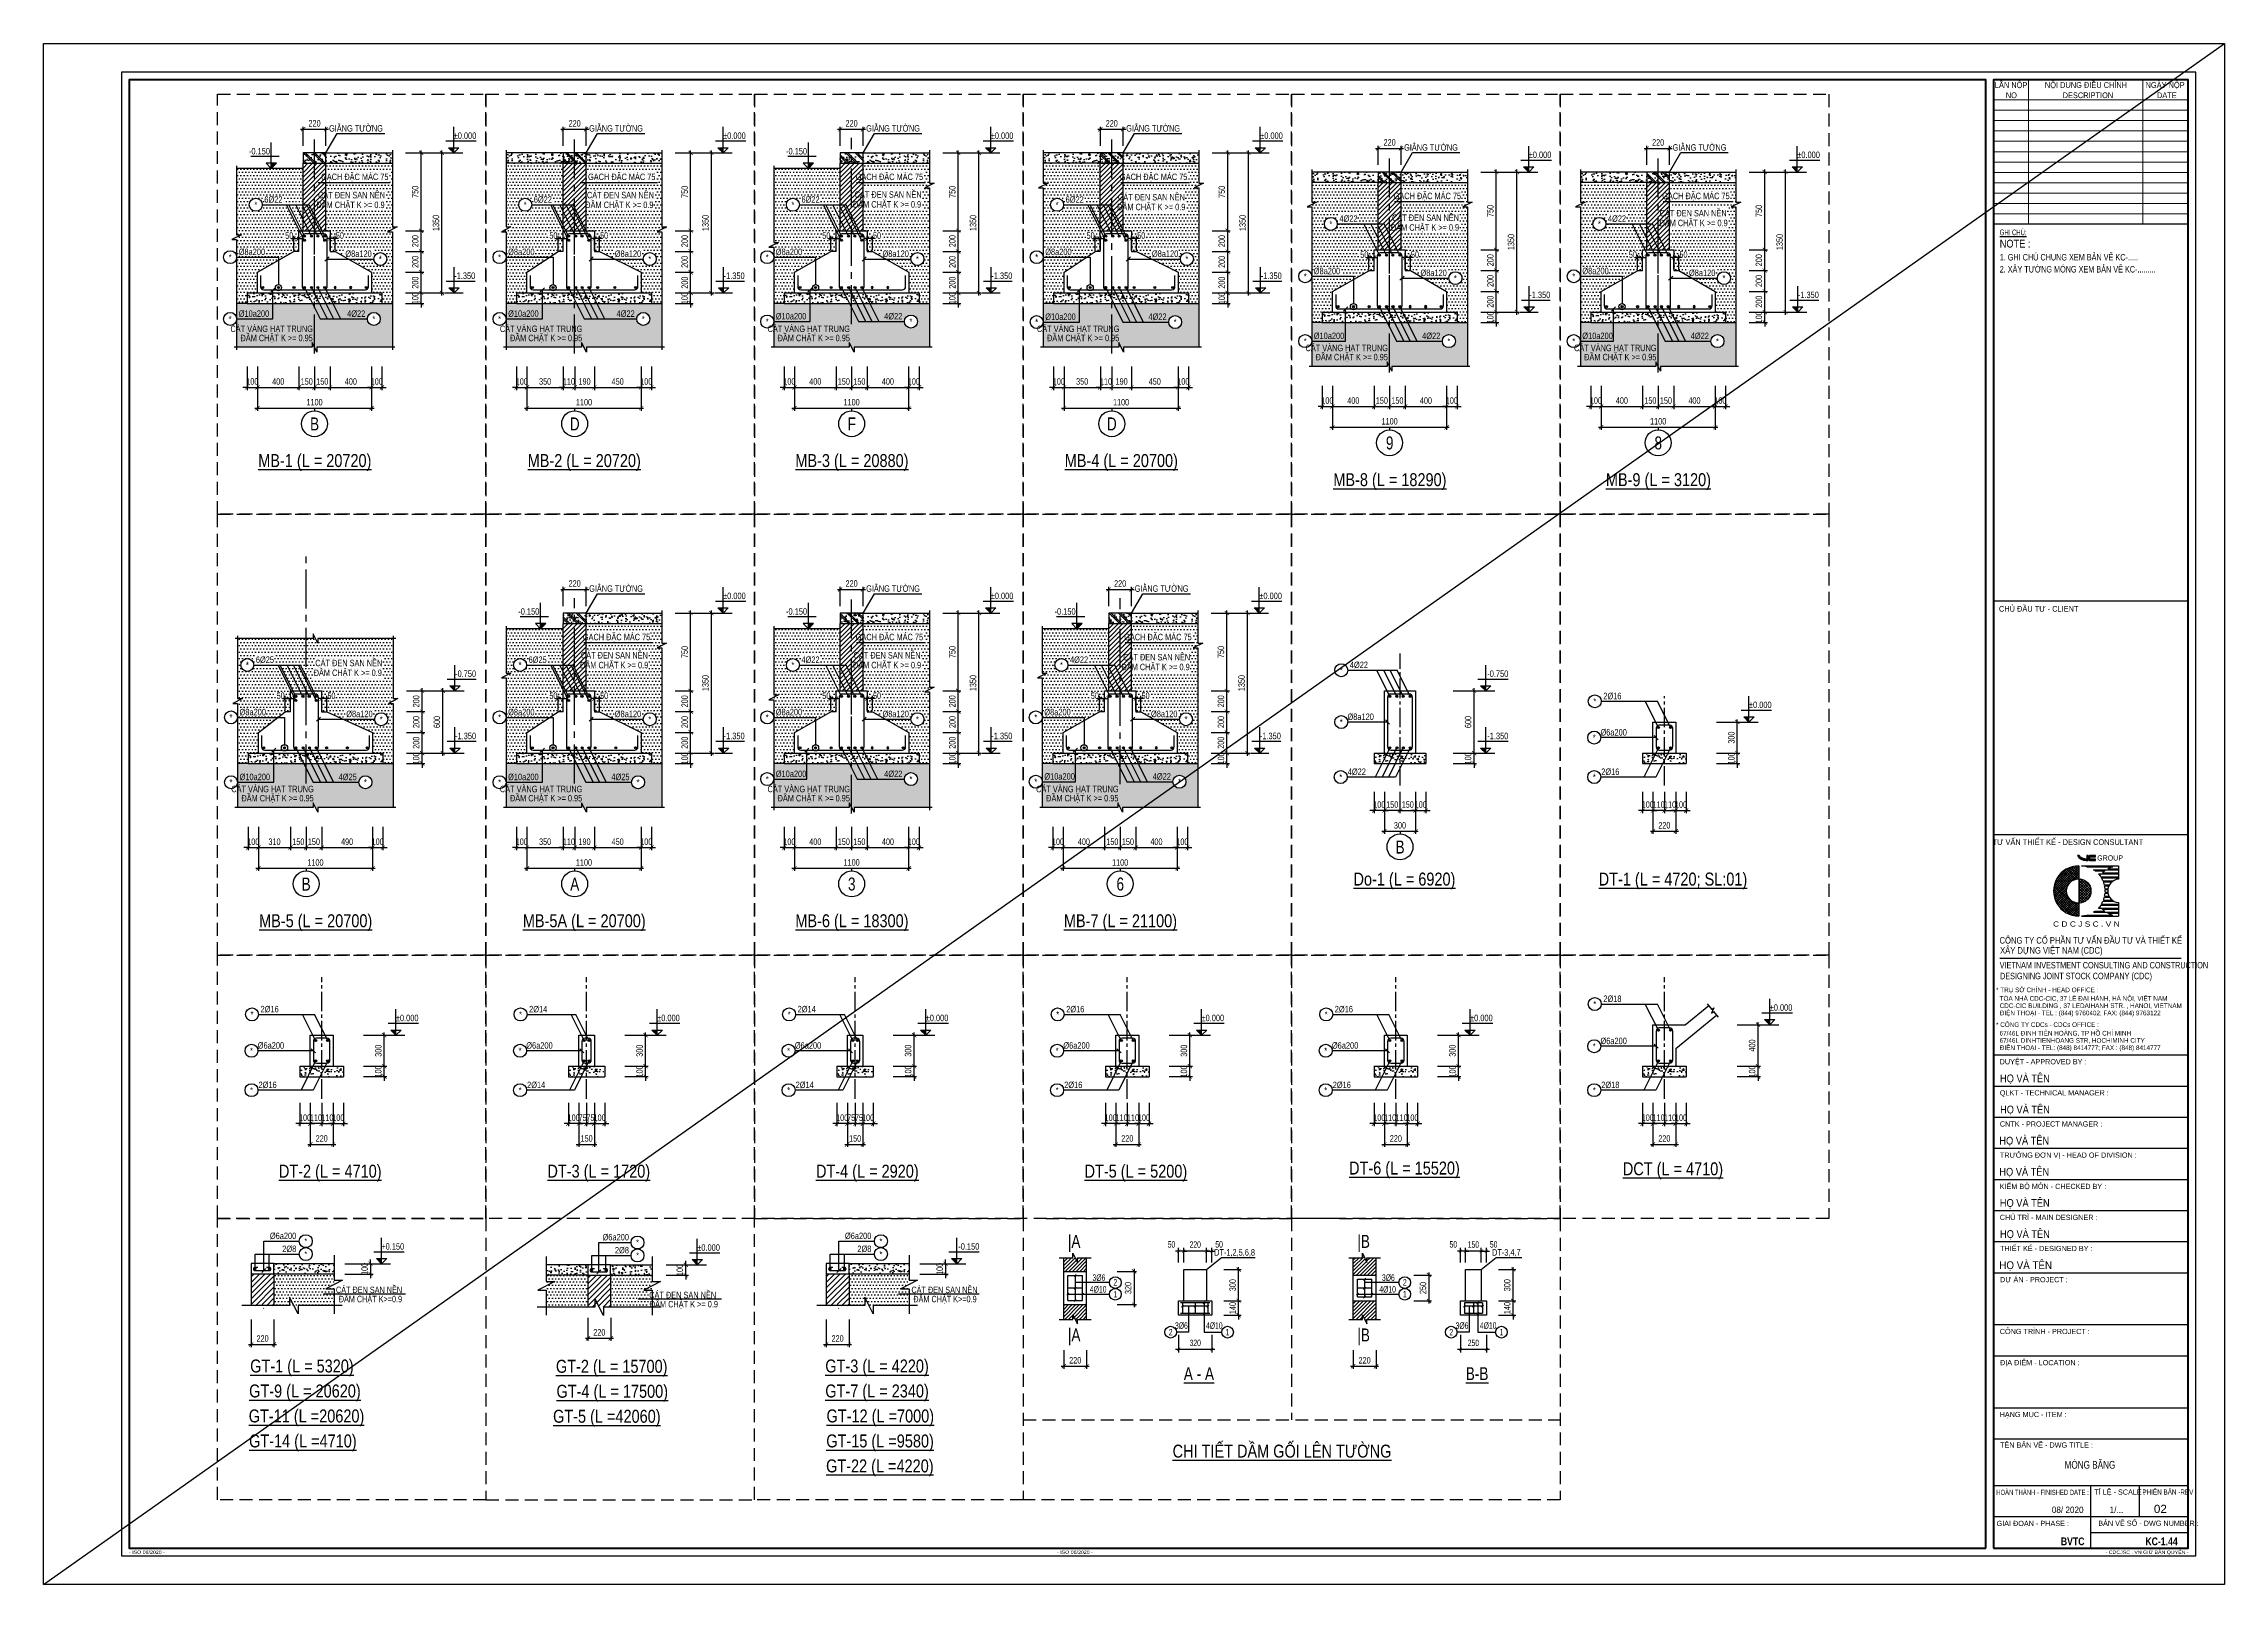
# Model space of a CAD drawing. Header units: millimetres. Extents: x 0 to 2110312, y -101172 to 3.
# Drawn here: x 1983579 to 2004604, y -41790 to -26940 of the extents above; entities that cross this region are included whole.
import ezdxf
from ezdxf.enums import TextEntityAlignment as Align

# ---------------------------------------------------------------- set-up
doc = ezdxf.new("R2010")
doc.units = ezdxf.units.MM
doc.header["$LTSCALE"] = 1000
doc.header["$MEASUREMENT"] = 0
doc.header["$PDMODE"] = 3
doc.linetypes.add('CENTER2', pattern=[1.125, 0.75, -0.125, 0.125, -0.125])
doc.linetypes.add('HIDDEN', pattern=[0.375, 0.25, -0.125])
doc.layers.get('0').update_dxf_attribs({"linetype": 'CONTINUOUS'})
doc.layers.get('Defpoints').update_dxf_attribs({"linetype": 'CONTINUOUS'})
for name, color, linetype in [('CDC -TEXT KHUNG', 7, 'CONTINUOUS'), ('CDC-KHUNGTEN', 7, 'CONTINUOUS'), ('CDC.01.AXIS', 160, 'CENTER2'), ('CDC.02.DIM', 1, 'CONTINUOUS'), ('CDC.03.BORDER', 3, 'CONTINUOUS'), ('CDC.04.HIDDEN', 8, 'HIDDEN'), ('CDC.05.STEEL', 4, 'CONTINUOUS'), ('CDC.06.TEXT', 2, 'CONTINUOUS'), ('CDC.10.HATCH', 163, 'CONTINUOUS'), ('CDC.11.NOTE', 1, 'CONTINUOUS'), ('CDC.14.STEELNUM', 9, 'CONTINUOUS'), ('KCS_CHI', 1, 'CONTINUOUS'), ('KCS_STEEL', 4, 'CONTINUOUS')]:
    doc.layers.add(name, color=color, linetype=linetype)
doc.layers.add('Hatch1', color=250, linetype='CONTINUOUS', lineweight=5)
doc.layers.add('KCS_Plotter', color=11, linetype='CONTINUOUS', plot=False)
doc.styles.add('ARIAL', font='arial.ttf', dxfattribs={"width": 0.6})
doc.styles.add('Arial_4', font='arial.ttf', dxfattribs={"width": 0.75, "height": 3})
doc.styles.add('Arial_B_3', font='arialbd.ttf', dxfattribs={"width": 0.75, "height": 3})
doc.styles.add('KCS_BIGTEXT', font='arial.ttf', dxfattribs={"width": 0.75, "height": 125})
doc.styles.add('KCS_SMTEXT', font='arial.ttf', dxfattribs={"width": 0.7})
doc.styles.add('KT CDC', font='arial.ttf', dxfattribs={"width": 0.85, "height": 200})
doc.styles.add('TEXT', font='', dxfattribs={"width": 0.85, "height": 200})
doc.styles.get('TEXT').set_extended_font_data('.VnArialH')
doc.dimstyles.new('DIM25-100', dxfattribs={"dimtxt": 62.5, "dimasz": 30, "dimexe": 30, "dimexo": 0, "dimgap": 30, "dimtad": 1, "dimdec": 0, "dimzin": 13, "dimdsep": 46, "dimtxsty": 'ARIAL', "dimblk": 'ARCHTICK', "dimcen": 0, "dimdle": 30, "dimclrd": 1, "dimclre": 1, "dimclrt": 2, "dimadec": 0, "dimazin": 0, "dimtfac": 1, "dimtdec": 0, "dimtix": 1, "dimtmove": 2, "dimatfit": 3, "dimldrblk": 'ARCHTICK', "dimfxl": 1, "dimtolj": 1, "dimtzin": 13, "dimlwd": -1, "dimarcsym": 0})
doc.dimstyles.new('KCS_DIM25', dxfattribs={"dimtxt": 62.5, "dimasz": 40, "dimexe": 25, "dimexo": 0, "dimgap": 25, "dimtad": 1, "dimdec": 0, "dimzin": 13, "dimdsep": 46, "dimtxsty": 'KCS_SMTEXT', "dimblk": 'ARCHTICK', "dimcen": 0, "dimdle": 25, "dimclrd": 1, "dimclre": 1, "dimclrt": 2, "dimadec": 0, "dimazin": 0, "dimtfac": 1, "dimtdec": 0, "dimtix": 1, "dimtmove": 2, "dimatfit": 3, "dimfxl": 1, "dimtolj": 1, "dimtzin": 13, "dimarcsym": 0})
pattern_1 = [(50, (-46102.84, -32204.22), (107.5890274, -9.4128202), [11.25, -123.75]), (355, (-46102.84, -32204.22), (-20.8127, 112.82882), [9, -99]), (100.4514, (-46093.87, -32205), (86.776407, 103.4159313), [9.5610285, -105.171317]), (46.1842, (-46102.84, -32174.22), (160.086157, -24.827852), [16.875, -185.625]), (96.6356, (-46089.5, -32176.29), (140.199406, 146.117681), [14.341543, -157.75695]), (351.1842, (-46102.84, -32174.22), (140.199292, 146.11779), [13.5, -148.5]), (21, (-46087.84, -32181.72), (89.536058, -60.3928336), [11.25, -123.75]), (326, (-46087.84, -32181.72), (36.4973, 108.772507), [9, -99]), (71.4514, (-46080.38, -32186.75), (126.0333943, 48.3795745), [9.5610285, -105.171317]), (37.5, (-46102.838, -32204.22), (1.8239783, 49.9340781), [0, -97.8, 0, -100.5, 0, -99.375]), (7.5, (-46102.84, -32204.22), (39.4604306, 59.1617568), [0, -57.3, 0, -95.55, 0, -37.875]), (327.5, (-46136.288, -32204.22), (80.0733654, -3.38323076), [0, -37.5, 0, -117, 0, -155.25]), (317.5, (-46151.29, -32204.22), (87.4779254, 15.0157473), [0, -48.75, 0, -77.7, 0, -110.25])]
pattern_2 = [(0, (-1596.618, -1617), (15.625, 31.25), [0, -31.25])]
pattern_3 = [(37.5, (-1596.618, -1617), (-0.94490037, 28.90235654), [0, -22.8, 0, -25.5, 0, -24.375]), (7.5, (-1596.618, -1617), (26.5466506, 42.332191), [0, -12.3, 0, -20.55, 0, -7.875]), (327.5, (-1615.068, -1617), (46.71212793, 0.0848858), [0, -7.5, 0, -27, 0, -35.25]), (317.5, (-1615.068, -1617), (45.0918991, 13.1651335), [0, -3.75, 0, -17.7, 0, -20.25])]
pattern_4 = [(50, (-16402.84, -21565.91), (107.5890274, -9.4128202), [11.25, -123.75]), (355, (-16402.84, -21565.91), (-20.8127, 112.82882), [9, -99]), (100.4514, (-16393.87, -21566.69), (86.776407, 103.4159313), [9.5610285, -105.171317]), (46.1842, (-16402.84, -21535.91), (160.086157, -24.827852), [16.875, -185.625]), (96.6356, (-16389.5, -21537.98), (140.199406, 146.117681), [14.341543, -157.75695]), (351.1842, (-16402.84, -21535.91), (140.199292, 146.11779), [13.5, -148.5]), (21, (-16387.84, -21543.41), (89.536058, -60.3928336), [11.25, -123.75]), (226, (-16387.84, -21543.41), (100.7823184, -54.8309714), [9, -99]), (71.4514, (-16380.38, -21548.44), (126.0333943, 48.3795745), [9.5610285, -105.171317]), (67.5, (-16402.838, -21565.91), (-23.3874275, 44.1561693), [0, -97.8, 0, -100.5, 0, -99.375]), (4.5, (-16402.84, -21565.91), (42.5026386, 57.0154783), [0, -57.3, 0, -95.55, 0, -37.875]), (327.5, (-16436.288, -21565.91), (80.0733654, -3.3832308), [0, -37.5, 0, -117, 0, -155.25]), (317.5, (-16451.29, -21565.91), (87.4779254, 15.0157473), [0, -48.75, 0, -77.7, 0, -110.25]), (315, (-16402.84, -21565.91), (45.0780573, 45.0780573), []), (315, (-16402.84, -21547.534), (45.0780573, 45.0780573), [])]
pattern_5 = [(37.5, (-6090.272, -1617), (-0.94490037, 28.90235654), [0, -22.8, 0, -25.5, 0, -24.375]), (7.5, (-6090.27, -1617), (26.5466506, 42.332191), [0, -12.3, 0, -20.55, 0, -7.875]), (327.5, (-6108.722, -1617), (46.71212793, 0.0848858), [0, -7.5, 0, -27, 0, -35.25]), (317.5, (-6108.72, -1617), (45.0918991, 13.1651335), [0, -3.75, 0, -17.7, 0, -20.25])]
pattern_6 = [(0, (-6090.272, -1617), (15.625, 31.25), [0, -31.25])]
pattern_7 = [(50, (-6046.49, -11065.91), (107.5890274, -9.4128202), [11.25, -123.75]), (355, (-6046.49, -11065.91), (-20.8127, 112.82882), [9, -99]), (100.4514, (-6037.53, -11066.69), (86.776407, 103.4159313), [9.5610285, -105.171317]), (46.1842, (-6046.49, -11035.91), (160.086157, -24.827852), [16.875, -185.625]), (96.6356, (-6033.15, -11037.98), (140.199406, 146.117681), [14.341543, -157.75695]), (351.1842, (-6046.5, -11035.91), (140.199292, 146.11779), [13.5, -148.5]), (21, (-6031.49, -11043.41), (89.536058, -60.3928336), [11.25, -123.75]), (226, (-6031.49, -11043.41), (100.7823184, -54.8309714), [9, -99]), (71.4514, (-6024.03, -11048.44), (126.0333943, 48.3795745), [9.5610285, -105.171317]), (67.5, (-6046.49, -11065.91), (-23.3874275, 44.1561693), [0, -97.8, 0, -100.5, 0, -99.375]), (4.5, (-6046.49, -11065.91), (42.5026386, 57.0154783), [0, -57.3, 0, -95.55, 0, -37.875]), (327.5, (-6079.94, -11065.91), (80.0733654, -3.3832308), [0, -37.5, 0, -117, 0, -155.25]), (317.5, (-6094.94, -11065.91), (87.4779254, 15.0157473), [0, -48.75, 0, -77.7, 0, -110.25]), (315, (-6046.49, -11065.91), (45.0780573, 45.0780573), []), (315, (-6046.49, -11047.534), (45.0780573, 45.0780573), [])]

msp = doc.modelspace()

# ---------------------------------------------------------------- texts
at = {"layer": 'CDC -TEXT KHUNG', "color": 6, "style": 'ARIAL', "width": 0.75}
msp.add_text('MÓNG BĂNG', height=75, dxfattribs=at).set_placement((2003308.1, -40674.9), align=Align.CENTER)
at = {"layer": 'CDC -TEXT KHUNG', "style": 'Arial_B_3', "width": 0.8}
msp.add_text('KC-1.44', height=75, dxfattribs=at).set_placement((2004154.1, -41412.6), align=Align.RIGHT)
at = {"layer": 'CDC.06.TEXT', "style": 'KCS_SMTEXT'}
for s, width, p in [('GIẰNG TƯỜNG', 0.65, (1986849.8, -27787.4)), ('GIẰNG TƯỜNG', 0.65, (1989357.1, -27787.4)), ('GIẰNG TƯỜNG', 0.65, (1992027.9, -27787.4)), ('GIẰNG TƯỜNG', 0.65, (1994535.4, -27787.4)), ('-0.150', 0.75, (1985761.4, -28007.9)), ('%%P0.000', 0.75, (1987750.8, -27857.9)), ('%%P0.000', 0.75, (1990348.2, -27857.9)), ('-0.150', 0.75, (1990939.5, -28007.9)), ('%%P0.000', 0.75, (1992928.9, -27857.9)), ('%%P0.000', 0.75, (1995526.4, -27857.9)), ('GIẰNG TƯỜNG', 0.65, (1997214.5, -27971.6)), ('GIẰNG TƯỜNG', 0.65, (1999803.6, -27971.6)), ('%%P0.000', 0.75, (1998115.5, -28042.1)), ('%%P0.000', 0.75, (2000704.6, -28042.1)), ('CÁT ĐEN SAN NỀN', 0.65, (1986870.8, -28430.5)), ('GẠCH ĐẶC MÁC 75', 0.65, (1986903.8, -28254.6)), ('CÁT ĐEN SAN NỀN', 0.65, (1989463.2, -28430.5)), ('GẠCH ĐẶC MÁC 75', 0.65, (1989477.7, -28254.6)), ('CÁT ĐEN SAN NỀN', 0.65, (1992043.9, -28425.6)), ('GẠCH ĐẶC MÁC 75', 0.65, (1992058.4, -28254.6)), ('CÁT ĐEN SAN NỀN', 0.65, (1994582.9, -28451)), ('GẠCH ĐẶC MÁC 75', 0.65, (1994605.9, -28254.6)), ('GẠCH ĐẶC MÁC 75', 0.65, (1997244.9, -28438.8)), ('GẠCH ĐẶC MÁC 75', 0.65, (1999834, -28438.8)), ('ĐẦM CHẶT K >= 0.9', 0.65, (1986866.3, -28524.8)), ('ĐẦM CHẶT K >= 0.9', 0.65, (1989458.6, -28524.8)), ('ĐẦM CHẶT K >= 0.9', 0.65, (1992039.3, -28520)), ('ĐẦM CHẶT K >= 0.9', 0.65, (1994586.8, -28545.4)), ('CÁT ĐEN SAN NỀN', 0.65, (1997225, -28648.6)), ('CÁT ĐEN SAN NỀN', 0.65, (1999805.2, -28604.9)), ('ĐẦM CHẶT K >= 0.9', 0.65, (1997225.9, -28743)), ('ĐẦM CHẶT K >= 0.9', 0.65, (1999815, -28699.3)), ('%%C8a120', 0.75, (1986742.9, -28995.7)), ('%%C8a120', 0.75, (1989340.4, -28995.7)), ('%%C8a120', 0.75, (1991921.1, -28995.7)), ('%%C8a120', 0.75, (1994518.6, -28995.7)), ('-1.350', 0.75, (1987740.4, -29207.9)), ('-1.350', 0.75, (1990337.8, -29207.9)), ('-1.350', 0.75, (1992918.5, -29207.9)), ('-1.350', 0.75, (1995516, -29207.9)), ('%%C8a120', 0.75, (1997107.6, -29180)), ('%%C8a120', 0.75, (1999696.7, -29180)), ('-1.350', 0.75, (1998105.1, -29392.1)), ('-1.350', 0.75, (2000694.2, -29392.1)), ('CÁT VÀNG HẠT TRUNG', 0.65, (1986175.6, -29719.4)), ('4%%C22', 0.75, (1986680.2, -29572.9)), ('CÁT VÀNG HẠT TRUNG', 0.65, (1988773.1, -29719.4)), ('4%%C22', 0.75, (1989277.7, -29572.9)), ('CÁT VÀNG HẠT TRUNG', 0.65, (1991353.8, -29719.4)), ('4%%C22', 0.75, (1991858.4, -29597.9)), ('CÁT VÀNG HẠT TRUNG', 0.65, (1993951.3, -29719.4)), ('4%%C22', 0.75, (1994405.8, -29602.9)), ('ĐẦM CHẶT K >= 0.95', 0.65, (1986174.4, -29807.7)), ('ĐẦM CHẶT K >= 0.95', 0.65, (1988771.9, -29807.7)), ('ĐẦM CHẶT K >= 0.95', 0.65, (1991352.6, -29807.7)), ('ĐẦM CHẶT K >= 0.95', 0.65, (1993950.1, -29807.7)), ('CÁT VÀNG HẠT TRUNG', 0.65, (1996540.4, -29903.7)), ('4%%C22', 0.75, (1997044.9, -29787.1)), ('CÁT VÀNG HẠT TRUNG', 0.65, (1999129.4, -29903.7)), ('4%%C22', 0.75, (1999634, -29787.1)), ('ĐẦM CHẶT K >= 0.95', 0.65, (1996539.2, -29991.9)), ('ĐẦM CHẶT K >= 0.95', 0.65, (1999128.3, -29991.9)), ('GIẰNG TƯỜNG', 0.65, (1989357.2, -32223)), ('GIẰNG TƯỜNG', 0.65, (1992027.9, -32223)), ('GIẰNG TƯỜNG', 0.65, (1994617, -32223)), ('%%P0.000', 0.75, (1990348.2, -32293.5)), ('%%P0.000', 0.75, (1992928.9, -32293.5)), ('%%P0.000', 0.75, (1995518, -32293.5)), ('-0.150', 0.75, (1988358, -32443.5)), ('-0.150', 0.75, (1990939.5, -32443.5)), ('-0.150', 0.75, (1993528.6, -32443.5)), ('CÁT ĐEN SAN NỀN', 0.65, (1989404.5, -32866)), ('GẠCH ĐẶC MÁC 75', 0.65, (1989427.7, -32690.2)), ('CÁT ĐEN SAN NỀN', 0.65, (1992033.9, -32866)), ('GẠCH ĐẶC MÁC 75', 0.65, (1992058.4, -32690.2)), ('GẠCH ĐẶC MÁC 75', 0.65, (1994647.5, -32690.2)), ('ĐẦM CHẶT K >= 0.9', 0.65, (1986840.3, -33034.8)), ('CÁT ĐEN SAN NỀN', 0.65, (1986844.2, -32940.4)), ('-0.750', 0.75, (1987748.8, -33043.5)), ('ĐẦM CHẶT K >= 0.9', 0.65, (1989408.6, -32960.4)), ('ĐẦM CHẶT K >= 0.9', 0.65, (1992039.3, -32960.4)), ('ĐẦM CHẶT K >= 0.9', 0.65, (1994628.4, -32978.9)), ('CÁT ĐEN SAN NỀN', 0.65, (1994632.9, -32884.5)), ('-0.750', 0.75, (1997700.2, -33043.5)), ('%%C8a120', 0.75, (1986751.3, -33431.3)), ('%%C8a120', 0.75, (1989340.4, -33431.3)), ('%%C8a120', 0.75, (1991921.1, -33431.3)), ('%%C8a120', 0.75, (1994510.2, -33431.3)), ('%%C8a120', 0.75, (1996404.2, -33458.5)), ('%%P0.000', 0.75, (2000238.8, -33343.5)), ('-1.350', 0.75, (1987748.8, -33643.5)), ('-1.350', 0.75, (1990337.8, -33643.5)), ('-1.350', 0.75, (1992918.5, -33643.5)), ('-1.350', 0.75, (1995507.6, -33643.5)), ('-1.350', 0.75, (1997700.2, -33643.5)), ('%%C6a200', 0.75, (1998843.3, -33608.5)), ('4%%C25', 0.75, (1986598.6, -34038.5)), ('4%%C25', 0.75, (1989227.7, -34038.5)), ('4%%C22', 0.75, (1991858.4, -34008.5)), ('4%%C22', 0.75, (1994447.4, -34033.5)), ('4%%C22', 0.75, (1996327.4, -33988.5)), ('2%%C16', 0.75, (1998771.5, -33988.5)), ('CÁT VÀNG HẠT TRUNG', 0.65, (1986184, -34155)), ('ĐẦM CHẶT K >= 0.95', 0.65, (1986182.8, -34243.3)), ('CÁT VÀNG HẠT TRUNG', 0.65, (1988773.1, -34155)), ('ĐẦM CHẶT K >= 0.95', 0.65, (1988771.9, -34243.3)), ('CÁT VÀNG HẠT TRUNG', 0.65, (1991353.8, -34155)), ('ĐẦM CHẶT K >= 0.95', 0.65, (1991352.6, -34243.3)), ('CÁT VÀNG HẠT TRUNG', 0.65, (1993942.9, -34155)), ('ĐẦM CHẶT K >= 0.95', 0.65, (1993941.7, -34243.3)), ('%%P0.000', 0.75, (1987193.4, -36361.4)), ('%%P0.000', 0.75, (1989712.5, -36361.4)), ('%%P0.000', 0.75, (1992301.6, -36361.4)), ('%%P0.000', 0.75, (1994960.6, -36361.4)), ('%%P0.000', 0.75, (1997549.7, -36361.4)), ('%%P0.000', 0.75, (2000438.8, -36261.4)), ('%%C6a200', 0.75, (1985897.9, -36626.4)), ('%%C6a200', 0.75, (1988487, -36626.4)), ('%%C6a200', 0.75, (1991076.1, -36626.4)), ('%%C6a200', 0.75, (1993665.1, -36626.4)), ('%%C6a200', 0.75, (1996254.2, -36626.4)), ('%%C6a200', 0.75, (1998843.3, -36582.7)), ('2%%C16', 0.75, (1985826, -37006.4)), ('2%%C14', 0.75, (1988415.1, -37006.4)), ('2%%C14', 0.75, (1991004.2, -37006.4)), ('2%%C16', 0.75, (1993593.3, -37006.4)), ('2%%C16', 0.75, (1996182.4, -37006.4)), ('2%%C18', 0.75, (1998771.5, -37006.4)), ('%%C6a200', 0.75, (1986015, -38461.7)), ('%%C6a200', 0.75, (1989222.4, -38474.6)), ('%%C6a200', 0.75, (1991559.6, -38461.7)), ('2%%C8', 0.75, (1986015, -38586.7)), ('+0.150', 0.75, (1987055.6, -38563.7)), ('2%%C8', 0.75, (1989222.4, -38599.6)), ('%%P0.000', 0.75, (1990099.3, -38574.7)), ('2%%C8', 0.75, (1991559.6, -38586.7)), ('-0.150', 0.75, (1992600.2, -38563.7)), ('CÁT ĐEN SAN NỀN', 0.7, (1987035.3, -38982.4)), ('ĐẦM CHẶT K>=0.9', 0.7, (1987035.3, -39070.7)), ('CÁT ĐEN SAN NỀN', 0.65, (1990063, -39031.8)), ('ĐẦM CHẶT K >= 0.9', 0.65, (1990080.5, -39120.1)), ('CÁT ĐEN SAN NỀN', 0.7, (1992583, -38982.4)), ('ĐẦM CHẶT K>=0.9', 0.7, (1992574.2, -39070.7))]:
    msp.add_text(s, height=62.5, dxfattribs=dict(at, width=width)).set_placement(p, align=Align.RIGHT)
at = {"layer": 'CDC.06.TEXT'}
for s, style, width, p in [('6%%C22', 'KCS_SMTEXT', 0.75, (1985707.2, -28472.9)), ('6%%C22', 'KCS_SMTEXT', 0.75, (1988304.7, -28472.9)), ('6%%C22', 'KCS_SMTEXT', 0.75, (1990885.4, -28472.9)), ('6%%C22', 'KCS_SMTEXT', 0.75, (1993432.8, -28472.9)), ('4%%C22', 'KCS_SMTEXT', 0.75, (1996071.9, -28657.1)), ('4%%C22', 'KCS_SMTEXT', 0.75, (1998661, -28657.1)), ('%%C8a200', 'KCS_SMTEXT', 0.75, (1985459.9, -28977.8)), ('%%C8a200', 'KCS_SMTEXT', 0.75, (1988057.3, -28977.8)), ('%%C8a200', 'KCS_SMTEXT', 0.75, (1990638, -28977.8)), ('%%C8a200', 'KCS_SMTEXT', 0.75, (1993235.5, -28977.8)), ('1. GHI CHÚ CHUNG XEM BẢN VẼ KC-.....', 'ARIAL', 0.7, (2002438, -29029.6)), ('%%C8a200', 'KCS_SMTEXT', 0.75, (1995824.6, -29162.1)), ('%%C8a200', 'KCS_SMTEXT', 0.75, (1998413.7, -29162.1)), ('2. XÂY TƯỜNG MÓNG XEM BẢN VẼ KC-.........', 'ARIAL', 0.7, (2002437.7, -29145.5, 160000)), ('%%C10a200', 'KCS_SMTEXT', 0.75, (1985459.9, -29572.9)), ('%%C10a200', 'KCS_SMTEXT', 0.75, (1988057.3, -29572.9)), ('%%C10a200', 'KCS_SMTEXT', 0.75, (1990638, -29597.9)), ('%%C10a200', 'KCS_SMTEXT', 0.75, (1993235.5, -29602.9)), ('%%C10a200', 'KCS_SMTEXT', 0.75, (1995824.6, -29787.1)), ('%%C10a200', 'KCS_SMTEXT', 0.75, (1998413.7, -29787.1)), ('6%%C25', 'KCS_SMTEXT', 0.75, (1985625.6, -32908.5)), ('6%%C25', 'KCS_SMTEXT', 0.75, (1988254.7, -32908.5)), ('4%%C22', 'KCS_SMTEXT', 0.75, (1990885.4, -32908.5)), ('4%%C22', 'KCS_SMTEXT', 0.75, (1993474.4, -32908.5)), ('4%%C22', 'KCS_SMTEXT', 0.75, (1996172.2, -32958.5)), ('2%%C16', 'KCS_SMTEXT', 0.75, (1998616.3, -33258.5)), ('%%C8a200', 'KCS_SMTEXT', 0.75, (1985468.2, -33413.4)), ('%%C8a200', 'KCS_SMTEXT', 0.75, (1988057.3, -33413.4)), ('%%C8a200', 'KCS_SMTEXT', 0.75, (1990638, -33413.4)), ('%%C8a200', 'KCS_SMTEXT', 0.75, (1993227.1, -33413.4)), ('%%C10a200', 'KCS_SMTEXT', 0.75, (1985468.2, -34038.5)), ('%%C10a200', 'KCS_SMTEXT', 0.75, (1988057.3, -34038.5)), ('%%C10a200', 'KCS_SMTEXT', 0.75, (1990638, -34008.5)), ('%%C10a200', 'KCS_SMTEXT', 0.75, (1993227.1, -34033.5)), ('2%%C18', 'KCS_SMTEXT', 0.75, (1998616.3, -36176.4)), ('2%%C16', 'KCS_SMTEXT', 0.75, (1985670.8, -36276.4)), ('2%%C14', 'KCS_SMTEXT', 0.75, (1988259.9, -36276.4)), ('2%%C14', 'KCS_SMTEXT', 0.75, (1990849, -36276.4)), ('2%%C16', 'KCS_SMTEXT', 0.75, (1993438.1, -36276.4)), ('2%%C16', 'KCS_SMTEXT', 0.75, (1996027.2, -36276.4))]:
    msp.add_text(s, height=62.5, dxfattribs=dict(at, style=style, width=width)).set_placement(p)
at = {"layer": 'CDC.06.TEXT', "style": 'KCS_BIGTEXT', "width": 0.8}
for s, p in [('%%UMB-1 (L = 20720)', (1986193.8, -31020.5)), ('%%UMB-2 (L = 20720)', (1988791.3, -31020.5)), ('%%UMB-3 (L = 20880)', (1991372, -31020.5)), ('%%UMB-4 (L = 20700)', (1993969.5, -31020.5)), ('%%UMB-8 (L = 18290)', (1996558.6, -31204.7)), ('%%UMB-9 (L = 3120)', (1999147.7, -31204.7)), ('%%UDo-1 (L = 6920)', (1996698.8, -35054.3)), ('%%UDT-1 (L = 4720; SL:01)', (1999287.9, -35054.3)), ('%%UMB-5 (L = 20700)', (1986202.2, -35456.1)), ('%%UMB-5A (L = 20700)', (1988791.3, -35456.1)), ('%%UMB-6 (L = 18300)', (1991372, -35456.1)), ('%%UMB-7 (L = 21100)', (1993961.1, -35456.1)), ('%%UDT-2 (L = 4710)', (1986342.4, -37869.6)), ('%%UDT-3 (L = 1720)', (1988931.5, -37869.6)), ('%%UDT-4 (L = 2920)', (1991520.6, -37869.6)), ('%%UDT-5 (L = 5200)', (1994109.7, -37869.6)), ('%%UDT-6 (L = 15520)', (1996698.8, -37839.4)), ('%%UDCT (L = 4710)', (1999287.9, -37846.7)), ('%%UGT-1 (L = 5320)', (1986069.6, -39747.3)), ('%%UGT-2 (L = 15700)', (1989056.1, -39750.3)), ('%%UGT-3 (L = 4220)', (1991614.2, -39747.3)), ('%%UGT-9 (L = 20620)', (1986098.4, -39988)), ('%%UGT-4 (L = 17500)', (1989061.5, -39991.1)), ('%%UGT-7 (L = 2340)', (1991614.2, -39988)), ('%%UGT-11 (L =20620)', (1986113.7, -40228.8)), ('%%UGT-5 (L =42060)', (1989009, -40231.8)), ('%%UGT-12 (L =7000)', (1991645.7, -40228.8)), ('%%UGT-14 (L =4710)', (1986078.6, -40469.6)), ('%%UGT-15 (L =9580)', (1991643.4, -40469.6)), ('%%UCHI TIẾT DẦM GỐI LÊN TƯỜNG', (1995518.5, -40567.9)), ('%%UGT-22 (L =4220)', (1991641.1, -40710.3))]:
    msp.add_text(s, height=125, dxfattribs=at).set_placement(p, align=Align.CENTER)
at = {"layer": 'CDC.06.TEXT', "style": 'TEXT', "width": 0.75}
for s, p in [('|A', (1993514.7, -38484.2)), ('|B', (1996305.4, -38484.2)), ('|A', (1993514.7, -39385.7)), ('|B', (1996305.4, -39385.7))]:
    msp.add_text(s, height=125, dxfattribs=at).set_placement(p, align=Align.MIDDLE_CENTER)
at = {"layer": 'CDC.06.TEXT', "style": 'KCS_SMTEXT', "width": 0.65}
for s, p in [('DT-1,2,5,6,8', (1995258.1, -38620.9)), ('DT-3,4,7', (1997819, -38620.9))]:
    msp.add_text(s, height=62.5, rotation=360, dxfattribs=at).set_placement(p, align=Align.RIGHT)
at = {"layer": 'CDC.06.TEXT'}
for s, height, style, width, p in [('3%%C6', 62.5, 'ARIAL', 0.6, (1993753.3, -38833)), ('2', 62.5, 'ARIAL', 0.6, (1993911.5, -38878.6)), ('3%%C6', 62.5, 'ARIAL', 0.6, (1996544, -38833)), ('2', 62.5, 'ARIAL', 0.6, (1996702.2, -38878.6)), ('4%%C10', 62.5, 'ARIAL', 0.6, (1993746, -38945.6)), ('1', 62.5, 'ARIAL', 0.6, (1993911.5, -38993.1)), ('4%%C10', 62.5, 'ARIAL', 0.6, (1996536.7, -38945.6)), ('1', 62.5, 'ARIAL', 0.6, (1996702.2, -38993.1)), ('3%%C6', 62.5, 'ARIAL', 0.6, (1994548.8, -39295.2, 0)), ('4%%C10', 62.5, 'ARIAL', 0.6, (1994865.4, -39295.2, 0)), ('3%%C6', 62.5, 'ARIAL', 0.6, (1997254, -39295.2, 0)), ('4%%C10', 62.5, 'ARIAL', 0.6, (1997505.8, -39295.2, 0)), ('2', 62.5, 'ARIAL', 0.6, (1994445, -39358.7, 0)), ('1', 62.5, 'ARIAL', 0.6, (1994993.6, -39358.7, 0)), ('2', 62.5, 'ARIAL', 0.6, (1997150.2, -39358.7, 0)), ('1', 62.5, 'ARIAL', 0.6, (1997634, -39358.7, 0)), ('%%UA - A', 125, 'TEXT', 0.75, (1994717.5, -39758.7, 0)), ('%%UB-B', 125, 'TEXT', 0.75, (1997399.5, -39758.7, 0))]:
    msp.add_text(s, height=height, dxfattribs=dict(at, style=style, width=width)).set_placement(p, align=Align.MIDDLE)
at = {"layer": 'CDC.06.TEXT', "color": 4, "char_height": 125, "width": 248.71, "attachment_point": 5, "style": 'KCS_BIGTEXT'}
for s, insert in [('{\\fArial|b0|i0|c163|p34;\\C6;B}', (1986191.9, -30604.8)), ('{\\fArial|b0|i0|c163|p34;\\C6;D}', (1988699.4, -30604.8)), ('{\\fArial|b0|i0|c163|p34;\\C6;F}', (1991370.1, -30604.8)), ('{\\fArial|b0|i0|c163|p34;\\C6;D}', (1993877.6, -30604.8)), ('{\\fArial|b0|i0|c163|p34;\\C6;9}', (1996556.6, -30789)), ('{\\fArial|b0|i0|c163|p34;\\C6;8}', (1999145.7, -30789)), ('{\\fArial|b0|i0|c163|p34;\\C6;B}', (1996656.8, -34682.9)), ('{\\fArial|b0|i0|c163|p34;\\C6;B}', (1986110.3, -35040.4)), ('{\\fArial|b0|i0|c163|p34;\\C6;A}', (1988699.4, -35040.4)), ('{\\fArial|b0|i0|c163|p34;\\C6;3}', (1991370.1, -35040.4)), ('{\\fArial|b0|i0|c163|p34;\\C6;6}', (1993959.2, -35040.4))]:
    msp.add_mtext(s, dxfattribs=dict(at, insert=insert))
at = {"layer": 'CDC.14.STEELNUM', "style": 'KCS_SMTEXT', "width": 0.75}
for p in [(1985624.7, -28492.9), (1988222.2, -28492.9), (1990802.9, -28492.9), (1993350.3, -28492.9), (1995989.4, -28677.1), (1998578.5, -28677.1), (1985377.4, -28997.8), (1986825.4, -29015.7), (1987974.8, -28997.8), (1989422.9, -29015.7), (1990555.5, -28997.8), (1992003.6, -29015.7), (1993153, -28997.8), (1994601.1, -29015.7), (1995742.1, -29182.1), (1997190.1, -29200), (1998331.2, -29182.1), (1999779.2, -29200), (1985377.4, -29592.9), (1986762.7, -29592.9), (1987974.8, -29592.9), (1989360.2, -29592.9), (1990555.5, -29617.9), (1991940.9, -29617.9), (1993153, -29622.9), (1994488.3, -29622.9), (1995742.1, -29807.1), (1997127.4, -29807.1), (1998331.2, -29807.1), (1999716.5, -29807.1), (1985543.1, -32928.5), (1988172.2, -32928.5), (1990802.9, -32928.5), (1993391.9, -32928.5), (1996089.7, -32978.5), (1985385.7, -33433.4), (1986833.8, -33451.3), (1987974.8, -33433.4), (1989422.9, -33451.3), (1990555.5, -33433.4), (1992003.6, -33451.3), (1993144.6, -33433.4), (1994592.7, -33451.3), (1998533.8, -33278.5), (1996089.6, -33478.5), (1998528.7, -33628.5), (1985385.7, -34058.5), (1986681.1, -34058.5), (1987974.8, -34058.5), (1989310.2, -34058.5), (1990555.5, -34028.5), (1991940.9, -34028.5), (1993144.6, -34053.5), (1994529.9, -34053.5), (1996084.9, -34008.5), (1998529, -34008.5), (1985588.3, -36296.4), (1988177.4, -36296.4), (1990766.5, -36296.4), (1993355.6, -36296.4), (1995944.7, -36296.4), (1998533.8, -36196.4), (1998528.7, -36602.7), (1985583.2, -36646.4), (1988172.3, -36646.4), (1990761.4, -36646.4), (1993350.5, -36646.4), (1995939.6, -36646.4), (1985583.6, -37026.4), (1988172.6, -37026.4), (1990761.7, -37026.4), (1993350.8, -37026.4), (1995939.9, -37026.4), (1998529, -37026.4), (1986106.9, -38481.7), (1989304.9, -38494.6), (1991651.5, -38481.7), (1986106.9, -38606.7), (1989304.9, -38619.6), (1991651.5, -38606.7)]:
    msp.add_text('*', height=62.5, dxfattribs=at).set_placement(p, align=Align.MIDDLE_CENTER)

# ---------------------------------------------------------------- blocks, each defined once
blk = doc.blocks.new('KCS_SNODE')
at = {"layer": 'CDC.05.STEEL'}
blk.add_hatch(color=6, dxfattribs=at).paths.add_polyline_path([(10, 0, 1), (-10, 0, 1)])
at = {"layer": 'CDC.05.STEEL', "color": 6}
blk.add_circle((0, 0), 10, dxfattribs=at)
blk = doc.blocks.new('_ARCHTICK')
at = {"color": 0, "linetype": 'ByBlock', "const_width": 0.15}
blk.add_lwpolyline([(-0.5, -0.5), (0.5, 0.5)], dxfattribs=at)
blk = doc.blocks.new('*D3')
at = {"layer": 'CDC.02.DIM', "color": 1, "lineweight": -2, "transparency": 16777216}
for p, q in [((1999095, -34150), (1999095, -34356)), ((1999205, -34150), (1999205, -34356)), ((1999095, -34331), (1999055, -34331)), ((1999205, -34331), (1999095, -34331)), ((1999205, -34331), (1999245, -34331))]:
    blk.add_line(p, q, dxfattribs=at)
at = {"layer": 'Defpoints', "color": 0, "transparency": 16777216}
for p in [(1999095, -34150), (1999205, -34150), (1999095, -34331)]:
    blk.add_point(p, dxfattribs=at)
at = {"layer": 'CDC.02.DIM', "color": 1, "lineweight": -2, "transparency": 16777216, "xscale": 40, "yscale": 40, "zscale": 40}
blk.add_blockref('_ARCHTICK', (1999095, -34331), dxfattribs=at)
at = {"layer": 'CDC.02.DIM', "color": 1, "lineweight": -2, "transparency": 16777216, "xscale": 40, "yscale": 40, "zscale": 40, "rotation": 180}
blk.add_blockref('_ARCHTICK', (1999205, -34331), dxfattribs=at)
at = {"layer": 'CDC.02.DIM', "color": 2, "transparency": 16777216, "insert": (1999150, -34274), "char_height": 62.5, "attachment_point": 5, "style": 'KCS_SMTEXT'}
blk.add_mtext('\\A1;110', dxfattribs=at)
blk = doc.blocks.new('*D4')
at = {"layer": 'CDC.02.DIM', "color": 1, "lineweight": -2, "transparency": 16777216}
for p, q in [((1998995, -34150), (1998995, -34356)), ((1999095, -34150), (1999095, -34356)), ((1998995, -34331), (1998955, -34331)), ((1999095, -34331), (1998995, -34331)), ((1999095, -34331), (1999135, -34331))]:
    blk.add_line(p, q, dxfattribs=at)
at = {"layer": 'Defpoints', "color": 0, "transparency": 16777216}
for p in [(1998995, -34150), (1999095, -34150), (1998995, -34331)]:
    blk.add_point(p, dxfattribs=at)
at = {"layer": 'CDC.02.DIM', "color": 1, "lineweight": -2, "transparency": 16777216, "xscale": 40, "yscale": 40, "zscale": 40}
blk.add_blockref('_ARCHTICK', (1998995, -34331), dxfattribs=at)
at = {"layer": 'CDC.02.DIM', "color": 1, "lineweight": -2, "transparency": 16777216, "xscale": 40, "yscale": 40, "zscale": 40, "rotation": 180}
blk.add_blockref('_ARCHTICK', (1999095, -34331), dxfattribs=at)
at = {"layer": 'CDC.02.DIM', "color": 2, "transparency": 16777216, "insert": (1999045, -34274), "char_height": 62.5, "attachment_point": 5, "style": 'KCS_SMTEXT'}
blk.add_mtext('\\A1;100', dxfattribs=at)
blk = doc.blocks.new('*D5')
at = {"layer": 'CDC.02.DIM', "color": 1, "lineweight": -2, "transparency": 16777216}
for p, q in [((1999205, -34150), (1999205, -34356)), ((1999315, -34150), (1999315, -34356)), ((1999205, -34331), (1999165, -34331)), ((1999205, -34331), (1999315, -34331)), ((1999315, -34331), (1999355, -34331))]:
    blk.add_line(p, q, dxfattribs=at)
at = {"layer": 'Defpoints', "color": 0, "transparency": 16777216}
for p in [(1999205, -34150), (1999315, -34150), (1999315, -34331)]:
    blk.add_point(p, dxfattribs=at)
at = {"layer": 'CDC.02.DIM', "color": 1, "lineweight": -2, "transparency": 16777216, "xscale": 40, "yscale": 40, "zscale": 40}
blk.add_blockref('_ARCHTICK', (1999205, -34331), dxfattribs=at)
at = {"layer": 'CDC.02.DIM', "color": 1, "lineweight": -2, "transparency": 16777216, "xscale": 40, "yscale": 40, "zscale": 40, "rotation": 180}
blk.add_blockref('_ARCHTICK', (1999315, -34331), dxfattribs=at)
at = {"layer": 'CDC.02.DIM', "color": 2, "transparency": 16777216, "insert": (1999260, -34274), "char_height": 62.5, "attachment_point": 5, "style": 'KCS_SMTEXT'}
blk.add_mtext('\\A1;110', dxfattribs=at)
blk = doc.blocks.new('*D6')
at = {"layer": 'CDC.02.DIM', "color": 1, "lineweight": -2, "transparency": 16777216}
for p, q in [((1999315, -34150), (1999315, -34356)), ((1999415, -34150), (1999415, -34356)), ((1999315, -34331), (1999275, -34331)), ((1999315, -34331), (1999415, -34331)), ((1999415, -34331), (1999455, -34331))]:
    blk.add_line(p, q, dxfattribs=at)
at = {"layer": 'Defpoints', "color": 0, "transparency": 16777216}
for p in [(1999315, -34150), (1999415, -34150), (1999415, -34331)]:
    blk.add_point(p, dxfattribs=at)
at = {"layer": 'CDC.02.DIM', "color": 1, "lineweight": -2, "transparency": 16777216, "xscale": 40, "yscale": 40, "zscale": 40}
blk.add_blockref('_ARCHTICK', (1999315, -34331), dxfattribs=at)
at = {"layer": 'CDC.02.DIM', "color": 1, "lineweight": -2, "transparency": 16777216, "xscale": 40, "yscale": 40, "zscale": 40, "rotation": 180}
blk.add_blockref('_ARCHTICK', (1999415, -34331), dxfattribs=at)
at = {"layer": 'CDC.02.DIM', "color": 2, "transparency": 16777216, "insert": (1999365, -34274), "char_height": 62.5, "attachment_point": 5, "style": 'KCS_SMTEXT'}
blk.add_mtext('\\A1;100', dxfattribs=at)
blk = doc.blocks.new('*D7')
at = {"layer": 'CDC.02.DIM', "color": 1, "lineweight": -2, "transparency": 16777216}
for p, q in [((1999095, -34150), (1999095, -34556)), ((1999315, -34150), (1999315, -34556)), ((1999070, -34531), (1999340, -34531))]:
    blk.add_line(p, q, dxfattribs=at)
at = {"layer": 'Defpoints', "color": 0, "transparency": 16777216}
for p in [(1999095, -34150), (1999315, -34150), (1999315, -34531)]:
    blk.add_point(p, dxfattribs=at)
at = {"layer": 'CDC.02.DIM', "color": 1, "lineweight": -2, "transparency": 16777216, "xscale": 40, "yscale": 40, "zscale": 40, "rotation": 180}
blk.add_blockref('_ARCHTICK', (1999095, -34531), dxfattribs=at)
at = {"layer": 'CDC.02.DIM', "color": 1, "lineweight": -2, "transparency": 16777216, "xscale": 40, "yscale": 40, "zscale": 40}
blk.add_blockref('_ARCHTICK', (1999315, -34531), dxfattribs=at)
at = {"layer": 'CDC.02.DIM', "color": 2, "transparency": 16777216, "insert": (1999205, -34474), "char_height": 62.5, "attachment_point": 5, "style": 'KCS_SMTEXT'}
blk.add_mtext('\\A1;220', dxfattribs=at)
blk = doc.blocks.new('*D8')
at = {"layer": 'CDC.02.DIM', "color": 1, "lineweight": -2, "transparency": 16777216}
for p, q in [((1999708, -33778), (1999933, -33778)), ((1999908, -33778), (1999908, -33738)), ((1999908, -33878), (1999908, -33778)), ((1999708, -33878), (1999933, -33878)), ((1999908, -33878), (1999908, -33918))]:
    blk.add_line(p, q, dxfattribs=at)
at = {"layer": 'Defpoints', "color": 0, "transparency": 16777216}
for p in [(1999708, -33778), (1999908, -33778), (1999708, -33878)]:
    blk.add_point(p, dxfattribs=at)
at = {"layer": 'CDC.02.DIM', "color": 1, "lineweight": -2, "transparency": 16777216, "xscale": 40, "yscale": 40, "zscale": 40}
for p, rotation in [((1999908, -33778), 270), ((1999908, -33878), 90)]:
    blk.add_blockref('_ARCHTICK', p, dxfattribs=dict(at, rotation=rotation))
at = {"layer": 'CDC.02.DIM', "color": 2, "transparency": 16777216, "insert": (1999851, -33828), "char_height": 62.5, "attachment_point": 5, "rotation": 90, "style": 'KCS_SMTEXT'}
blk.add_mtext('\\A1;100', dxfattribs=at)
blk = doc.blocks.new('*D9')
at = {"layer": 'CDC.02.DIM', "color": 1, "lineweight": -2, "transparency": 16777216}
for p, q in [((1999708, -33478), (1999933, -33478)), ((1999908, -33803), (1999908, -33453)), ((1999708, -33778), (1999933, -33778))]:
    blk.add_line(p, q, dxfattribs=at)
at = {"layer": 'Defpoints', "color": 0, "transparency": 16777216}
for p in [(1999708, -33478), (1999908, -33478), (1999708, -33778)]:
    blk.add_point(p, dxfattribs=at)
at = {"layer": 'CDC.02.DIM', "color": 1, "lineweight": -2, "transparency": 16777216, "xscale": 40, "yscale": 40, "zscale": 40}
for p, rotation in [((1999908, -33478), 90), ((1999908, -33778), 270)]:
    blk.add_blockref('_ARCHTICK', p, dxfattribs=dict(at, rotation=rotation))
at = {"layer": 'CDC.02.DIM', "color": 2, "transparency": 16777216, "insert": (1999851, -33628), "char_height": 62.5, "attachment_point": 5, "rotation": 90, "style": 'KCS_SMTEXT'}
blk.add_mtext('\\A1;300', dxfattribs=at)
blk = doc.blocks.new('COS_CD')
at = {"layer": 'CDC.10.HATCH'}
blk.add_hatch(color=256, dxfattribs=at).paths.add_polyline_path([(37.5, 50), (87.5, 0), (87.5, 50)])
at = {"layer": 'CDC.02.DIM'}
for p, q in [((0, 0), (175, 0)), ((37.5, 50), (137.5, 50)), ((87.5, 0), (37.5, 50)), ((87.5, 0), (87.5, 50)), ((87.5, 0), (137.5, 50))]:
    blk.add_line(p, q, dxfattribs=at)
blk = doc.blocks.new('*D10')
at = {"layer": 'CDC.02.DIM', "color": 1, "lineweight": -2, "transparency": 16777216}
for p, q in [((1986150, -37149), (1986150, -37374)), ((1986260, -37149), (1986260, -37374)), ((1986150, -37349), (1986110, -37349)), ((1986260, -37349), (1986150, -37349)), ((1986260, -37349), (1986300, -37349))]:
    blk.add_line(p, q, dxfattribs=at)
at = {"layer": 'Defpoints', "color": 0, "transparency": 16777216}
for p in [(1986150, -37149), (1986260, -37149), (1986150, -37349)]:
    blk.add_point(p, dxfattribs=at)
at = {"layer": 'CDC.02.DIM', "color": 1, "lineweight": -2, "transparency": 16777216, "xscale": 40, "yscale": 40, "zscale": 40}
blk.add_blockref('_ARCHTICK', (1986150, -37349), dxfattribs=at)
at = {"layer": 'CDC.02.DIM', "color": 1, "lineweight": -2, "transparency": 16777216, "xscale": 40, "yscale": 40, "zscale": 40, "rotation": 180}
blk.add_blockref('_ARCHTICK', (1986260, -37349), dxfattribs=at)
at = {"layer": 'CDC.02.DIM', "color": 2, "transparency": 16777216, "insert": (1986205, -37292), "char_height": 62.5, "attachment_point": 5, "style": 'KCS_SMTEXT'}
blk.add_mtext('\\A1;110', dxfattribs=at)
blk = doc.blocks.new('*D11')
at = {"layer": 'CDC.02.DIM', "color": 1, "lineweight": -2, "transparency": 16777216}
for p, q in [((1986050, -37149), (1986050, -37374)), ((1986150, -37149), (1986150, -37374)), ((1986050, -37349), (1986010, -37349)), ((1986150, -37349), (1986050, -37349)), ((1986150, -37349), (1986190, -37349))]:
    blk.add_line(p, q, dxfattribs=at)
at = {"layer": 'Defpoints', "color": 0, "transparency": 16777216}
for p in [(1986050, -37149), (1986150, -37149), (1986050, -37349)]:
    blk.add_point(p, dxfattribs=at)
at = {"layer": 'CDC.02.DIM', "color": 1, "lineweight": -2, "transparency": 16777216, "xscale": 40, "yscale": 40, "zscale": 40}
blk.add_blockref('_ARCHTICK', (1986050, -37349), dxfattribs=at)
at = {"layer": 'CDC.02.DIM', "color": 1, "lineweight": -2, "transparency": 16777216, "xscale": 40, "yscale": 40, "zscale": 40, "rotation": 180}
blk.add_blockref('_ARCHTICK', (1986150, -37349), dxfattribs=at)
at = {"layer": 'CDC.02.DIM', "color": 2, "transparency": 16777216, "insert": (1986100, -37292), "char_height": 62.5, "attachment_point": 5, "style": 'KCS_SMTEXT'}
blk.add_mtext('\\A1;100', dxfattribs=at)
blk = doc.blocks.new('*D12')
at = {"layer": 'CDC.02.DIM', "color": 1, "lineweight": -2, "transparency": 16777216}
for p, q in [((1986260, -37149), (1986260, -37374)), ((1986370, -37149), (1986370, -37374)), ((1986260, -37349), (1986220, -37349)), ((1986260, -37349), (1986370, -37349)), ((1986370, -37349), (1986410, -37349))]:
    blk.add_line(p, q, dxfattribs=at)
at = {"layer": 'Defpoints', "color": 0, "transparency": 16777216}
for p in [(1986260, -37149), (1986370, -37149), (1986370, -37349)]:
    blk.add_point(p, dxfattribs=at)
at = {"layer": 'CDC.02.DIM', "color": 1, "lineweight": -2, "transparency": 16777216, "xscale": 40, "yscale": 40, "zscale": 40}
blk.add_blockref('_ARCHTICK', (1986260, -37349), dxfattribs=at)
at = {"layer": 'CDC.02.DIM', "color": 1, "lineweight": -2, "transparency": 16777216, "xscale": 40, "yscale": 40, "zscale": 40, "rotation": 180}
blk.add_blockref('_ARCHTICK', (1986370, -37349), dxfattribs=at)
at = {"layer": 'CDC.02.DIM', "color": 2, "transparency": 16777216, "insert": (1986315, -37292), "char_height": 62.5, "attachment_point": 5, "style": 'KCS_SMTEXT'}
blk.add_mtext('\\A1;110', dxfattribs=at)
blk = doc.blocks.new('*D13')
at = {"layer": 'CDC.02.DIM', "color": 1, "lineweight": -2, "transparency": 16777216}
for p, q in [((1986370, -37149), (1986370, -37374)), ((1986470, -37149), (1986470, -37374)), ((1986370, -37349), (1986330, -37349)), ((1986370, -37349), (1986470, -37349)), ((1986470, -37349), (1986510, -37349))]:
    blk.add_line(p, q, dxfattribs=at)
at = {"layer": 'Defpoints', "color": 0, "transparency": 16777216}
for p in [(1986370, -37149), (1986470, -37149), (1986470, -37349)]:
    blk.add_point(p, dxfattribs=at)
at = {"layer": 'CDC.02.DIM', "color": 1, "lineweight": -2, "transparency": 16777216, "xscale": 40, "yscale": 40, "zscale": 40}
blk.add_blockref('_ARCHTICK', (1986370, -37349), dxfattribs=at)
at = {"layer": 'CDC.02.DIM', "color": 1, "lineweight": -2, "transparency": 16777216, "xscale": 40, "yscale": 40, "zscale": 40, "rotation": 180}
blk.add_blockref('_ARCHTICK', (1986470, -37349), dxfattribs=at)
at = {"layer": 'CDC.02.DIM', "color": 2, "transparency": 16777216, "insert": (1986420, -37292), "char_height": 62.5, "attachment_point": 5, "style": 'KCS_SMTEXT'}
blk.add_mtext('\\A1;100', dxfattribs=at)
blk = doc.blocks.new('*D14')
at = {"layer": 'CDC.02.DIM', "color": 1, "lineweight": -2, "transparency": 16777216}
for p, q in [((1986150, -37149), (1986150, -37574)), ((1986370, -37149), (1986370, -37574)), ((1986125, -37549), (1986395, -37549))]:
    blk.add_line(p, q, dxfattribs=at)
at = {"layer": 'Defpoints', "color": 0, "transparency": 16777216}
for p in [(1986150, -37149), (1986370, -37149), (1986370, -37549)]:
    blk.add_point(p, dxfattribs=at)
at = {"layer": 'CDC.02.DIM', "color": 1, "lineweight": -2, "transparency": 16777216, "xscale": 40, "yscale": 40, "zscale": 40, "rotation": 180}
blk.add_blockref('_ARCHTICK', (1986150, -37549), dxfattribs=at)
at = {"layer": 'CDC.02.DIM', "color": 1, "lineweight": -2, "transparency": 16777216, "xscale": 40, "yscale": 40, "zscale": 40}
blk.add_blockref('_ARCHTICK', (1986370, -37549), dxfattribs=at)
at = {"layer": 'CDC.02.DIM', "color": 2, "transparency": 16777216, "insert": (1986260, -37492), "char_height": 62.5, "attachment_point": 5, "style": 'KCS_SMTEXT'}
blk.add_mtext('\\A1;220', dxfattribs=at)
blk = doc.blocks.new('*D15')
at = {"layer": 'CDC.02.DIM', "color": 1, "lineweight": -2, "transparency": 16777216}
for p, q in [((1986863, -36796), (1986863, -36756)), ((1986663, -36796), (1986888, -36796)), ((1986663, -36896), (1986888, -36896)), ((1986863, -36896), (1986863, -36796)), ((1986863, -36896), (1986863, -36936))]:
    blk.add_line(p, q, dxfattribs=at)
at = {"layer": 'Defpoints', "color": 0, "transparency": 16777216}
for p in [(1986663, -36796), (1986663, -36896), (1986863, -36796)]:
    blk.add_point(p, dxfattribs=at)
at = {"layer": 'CDC.02.DIM', "color": 1, "lineweight": -2, "transparency": 16777216, "xscale": 40, "yscale": 40, "zscale": 40}
for p, rotation in [((1986863, -36796), 270), ((1986863, -36896), 90)]:
    blk.add_blockref('_ARCHTICK', p, dxfattribs=dict(at, rotation=rotation))
at = {"layer": 'CDC.02.DIM', "color": 2, "transparency": 16777216, "insert": (1986806, -36846), "char_height": 62.5, "attachment_point": 5, "rotation": 90, "style": 'KCS_SMTEXT'}
blk.add_mtext('\\A1;100', dxfattribs=at)
blk = doc.blocks.new('*D16')
at = {"layer": 'CDC.02.DIM', "color": 1, "lineweight": -2, "transparency": 16777216}
for p, q in [((1988739, -37149), (1988739, -37374)), ((1988814, -37149), (1988814, -37374)), ((1988739, -37349), (1988699, -37349)), ((1988814, -37349), (1988739, -37349)), ((1988814, -37349), (1988854, -37349))]:
    blk.add_line(p, q, dxfattribs=at)
at = {"layer": 'Defpoints', "color": 0, "transparency": 16777216}
for p in [(1988739, -37149), (1988814, -37149), (1988739, -37349)]:
    blk.add_point(p, dxfattribs=at)
at = {"layer": 'CDC.02.DIM', "color": 1, "lineweight": -2, "transparency": 16777216, "xscale": 40, "yscale": 40, "zscale": 40}
blk.add_blockref('_ARCHTICK', (1988739, -37349), dxfattribs=at)
at = {"layer": 'CDC.02.DIM', "color": 1, "lineweight": -2, "transparency": 16777216, "xscale": 40, "yscale": 40, "zscale": 40, "rotation": 180}
blk.add_blockref('_ARCHTICK', (1988814, -37349), dxfattribs=at)
at = {"layer": 'CDC.02.DIM', "color": 2, "transparency": 16777216, "insert": (1988776, -37292), "char_height": 62.5, "attachment_point": 5, "style": 'KCS_SMTEXT'}
blk.add_mtext('\\A1;75', dxfattribs=at)
blk = doc.blocks.new('*D17')
at = {"layer": 'CDC.02.DIM', "color": 1, "lineweight": -2, "transparency": 16777216}
for p, q in [((1988639, -37149), (1988639, -37374)), ((1988739, -37149), (1988739, -37374)), ((1988639, -37349), (1988599, -37349)), ((1988739, -37349), (1988639, -37349)), ((1988739, -37349), (1988779, -37349))]:
    blk.add_line(p, q, dxfattribs=at)
at = {"layer": 'Defpoints', "color": 0, "transparency": 16777216}
for p in [(1988639, -37149), (1988739, -37149), (1988639, -37349)]:
    blk.add_point(p, dxfattribs=at)
at = {"layer": 'CDC.02.DIM', "color": 1, "lineweight": -2, "transparency": 16777216, "xscale": 40, "yscale": 40, "zscale": 40}
blk.add_blockref('_ARCHTICK', (1988639, -37349), dxfattribs=at)
at = {"layer": 'CDC.02.DIM', "color": 1, "lineweight": -2, "transparency": 16777216, "xscale": 40, "yscale": 40, "zscale": 40, "rotation": 180}
blk.add_blockref('_ARCHTICK', (1988739, -37349), dxfattribs=at)
at = {"layer": 'CDC.02.DIM', "color": 2, "transparency": 16777216, "insert": (1988689, -37292), "char_height": 62.5, "attachment_point": 5, "style": 'KCS_SMTEXT'}
blk.add_mtext('\\A1;100', dxfattribs=at)
blk = doc.blocks.new('*D18')
at = {"layer": 'CDC.02.DIM', "color": 1, "lineweight": -2, "transparency": 16777216}
for p, q in [((1988814, -37149), (1988814, -37374)), ((1988889, -37149), (1988889, -37374)), ((1988814, -37349), (1988774, -37349)), ((1988814, -37349), (1988889, -37349)), ((1988889, -37349), (1988929, -37349))]:
    blk.add_line(p, q, dxfattribs=at)
at = {"layer": 'Defpoints', "color": 0, "transparency": 16777216}
for p in [(1988814, -37149), (1988889, -37149), (1988889, -37349)]:
    blk.add_point(p, dxfattribs=at)
at = {"layer": 'CDC.02.DIM', "color": 1, "lineweight": -2, "transparency": 16777216, "xscale": 40, "yscale": 40, "zscale": 40}
blk.add_blockref('_ARCHTICK', (1988814, -37349), dxfattribs=at)
at = {"layer": 'CDC.02.DIM', "color": 1, "lineweight": -2, "transparency": 16777216, "xscale": 40, "yscale": 40, "zscale": 40, "rotation": 180}
blk.add_blockref('_ARCHTICK', (1988889, -37349), dxfattribs=at)
at = {"layer": 'CDC.02.DIM', "color": 2, "transparency": 16777216, "insert": (1988851, -37292), "char_height": 62.5, "attachment_point": 5, "style": 'KCS_SMTEXT'}
blk.add_mtext('\\A1;75', dxfattribs=at)
blk = doc.blocks.new('*D19')
at = {"layer": 'CDC.02.DIM', "color": 1, "lineweight": -2, "transparency": 16777216}
for p, q in [((1988889, -37149), (1988889, -37374)), ((1988989, -37149), (1988989, -37374)), ((1988889, -37349), (1988849, -37349)), ((1988889, -37349), (1988989, -37349)), ((1988989, -37349), (1989029, -37349))]:
    blk.add_line(p, q, dxfattribs=at)
at = {"layer": 'Defpoints', "color": 0, "transparency": 16777216}
for p in [(1988889, -37149), (1988989, -37149), (1988989, -37349)]:
    blk.add_point(p, dxfattribs=at)
at = {"layer": 'CDC.02.DIM', "color": 1, "lineweight": -2, "transparency": 16777216, "xscale": 40, "yscale": 40, "zscale": 40}
blk.add_blockref('_ARCHTICK', (1988889, -37349), dxfattribs=at)
at = {"layer": 'CDC.02.DIM', "color": 1, "lineweight": -2, "transparency": 16777216, "xscale": 40, "yscale": 40, "zscale": 40, "rotation": 180}
blk.add_blockref('_ARCHTICK', (1988989, -37349), dxfattribs=at)
at = {"layer": 'CDC.02.DIM', "color": 2, "transparency": 16777216, "insert": (1988939, -37292), "char_height": 62.5, "attachment_point": 5, "style": 'KCS_SMTEXT'}
blk.add_mtext('\\A1;100', dxfattribs=at)
blk = doc.blocks.new('*D20')
at = {"layer": 'CDC.02.DIM', "color": 1, "lineweight": -2, "transparency": 16777216}
for p, q in [((1988739, -37149), (1988739, -37574)), ((1988889, -37149), (1988889, -37574)), ((1988714, -37549), (1988914, -37549))]:
    blk.add_line(p, q, dxfattribs=at)
at = {"layer": 'Defpoints', "color": 0, "transparency": 16777216}
for p in [(1988739, -37149), (1988889, -37149), (1988889, -37549)]:
    blk.add_point(p, dxfattribs=at)
at = {"layer": 'CDC.02.DIM', "color": 1, "lineweight": -2, "transparency": 16777216, "xscale": 40, "yscale": 40, "zscale": 40, "rotation": 180}
blk.add_blockref('_ARCHTICK', (1988739, -37549), dxfattribs=at)
at = {"layer": 'CDC.02.DIM', "color": 1, "lineweight": -2, "transparency": 16777216, "xscale": 40, "yscale": 40, "zscale": 40}
blk.add_blockref('_ARCHTICK', (1988889, -37549), dxfattribs=at)
at = {"layer": 'CDC.02.DIM', "color": 2, "transparency": 16777216, "insert": (1988814, -37492), "char_height": 62.5, "attachment_point": 5, "style": 'KCS_SMTEXT'}
blk.add_mtext('\\A1;150', dxfattribs=at)
blk = doc.blocks.new('*D21')
at = {"layer": 'CDC.02.DIM', "color": 1, "lineweight": -2, "transparency": 16777216}
for p, q in [((1989382, -36796), (1989382, -36756)), ((1989182, -36796), (1989407, -36796)), ((1989182, -36896), (1989407, -36896)), ((1989382, -36896), (1989382, -36796)), ((1989382, -36896), (1989382, -36936))]:
    blk.add_line(p, q, dxfattribs=at)
at = {"layer": 'Defpoints', "color": 0, "transparency": 16777216}
for p in [(1989182, -36796), (1989182, -36896), (1989382, -36796)]:
    blk.add_point(p, dxfattribs=at)
at = {"layer": 'CDC.02.DIM', "color": 1, "lineweight": -2, "transparency": 16777216, "xscale": 40, "yscale": 40, "zscale": 40}
for p, rotation in [((1989382, -36796), 270), ((1989382, -36896), 90)]:
    blk.add_blockref('_ARCHTICK', p, dxfattribs=dict(at, rotation=rotation))
at = {"layer": 'CDC.02.DIM', "color": 2, "transparency": 16777216, "insert": (1989325, -36846), "char_height": 62.5, "attachment_point": 5, "rotation": 90, "style": 'KCS_SMTEXT'}
blk.add_mtext('\\A1;100', dxfattribs=at)
blk = doc.blocks.new('*D22')
at = {"layer": 'CDC.02.DIM', "color": 1, "lineweight": -2, "transparency": 16777216}
for p, q in [((1989182, -36496), (1989407, -36496)), ((1989382, -36821), (1989382, -36471)), ((1989182, -36796), (1989407, -36796))]:
    blk.add_line(p, q, dxfattribs=at)
at = {"layer": 'Defpoints', "color": 0, "transparency": 16777216}
for p in [(1989182, -36496), (1989382, -36496), (1989182, -36796)]:
    blk.add_point(p, dxfattribs=at)
at = {"layer": 'CDC.02.DIM', "color": 1, "lineweight": -2, "transparency": 16777216, "xscale": 40, "yscale": 40, "zscale": 40}
for p, rotation in [((1989382, -36496), 90), ((1989382, -36796), 270)]:
    blk.add_blockref('_ARCHTICK', p, dxfattribs=dict(at, rotation=rotation))
at = {"layer": 'CDC.02.DIM', "color": 2, "transparency": 16777216, "insert": (1989325, -36646), "char_height": 62.5, "attachment_point": 5, "rotation": 90, "style": 'KCS_SMTEXT'}
blk.add_mtext('\\A1;300', dxfattribs=at)
blk = doc.blocks.new('*D23')
at = {"layer": 'CDC.02.DIM', "color": 1, "lineweight": -2, "transparency": 16777216}
for p, q in [((1991328, -37149), (1991328, -37374)), ((1991403, -37149), (1991403, -37374)), ((1991328, -37349), (1991288, -37349)), ((1991403, -37349), (1991328, -37349)), ((1991403, -37349), (1991443, -37349))]:
    blk.add_line(p, q, dxfattribs=at)
at = {"layer": 'Defpoints', "color": 0, "transparency": 16777216}
for p in [(1991328, -37149), (1991403, -37149), (1991328, -37349)]:
    blk.add_point(p, dxfattribs=at)
at = {"layer": 'CDC.02.DIM', "color": 1, "lineweight": -2, "transparency": 16777216, "xscale": 40, "yscale": 40, "zscale": 40}
blk.add_blockref('_ARCHTICK', (1991328, -37349), dxfattribs=at)
at = {"layer": 'CDC.02.DIM', "color": 1, "lineweight": -2, "transparency": 16777216, "xscale": 40, "yscale": 40, "zscale": 40, "rotation": 180}
blk.add_blockref('_ARCHTICK', (1991403, -37349), dxfattribs=at)
at = {"layer": 'CDC.02.DIM', "color": 2, "transparency": 16777216, "insert": (1991365, -37292), "char_height": 62.5, "attachment_point": 5, "style": 'KCS_SMTEXT'}
blk.add_mtext('\\A1;75', dxfattribs=at)
blk = doc.blocks.new('*D24')
at = {"layer": 'CDC.02.DIM', "color": 1, "lineweight": -2, "transparency": 16777216}
for p, q in [((1991228, -37149), (1991228, -37374)), ((1991328, -37149), (1991328, -37374)), ((1991228, -37349), (1991188, -37349)), ((1991328, -37349), (1991228, -37349)), ((1991328, -37349), (1991368, -37349))]:
    blk.add_line(p, q, dxfattribs=at)
at = {"layer": 'Defpoints', "color": 0, "transparency": 16777216}
for p in [(1991228, -37149), (1991328, -37149), (1991228, -37349)]:
    blk.add_point(p, dxfattribs=at)
at = {"layer": 'CDC.02.DIM', "color": 1, "lineweight": -2, "transparency": 16777216, "xscale": 40, "yscale": 40, "zscale": 40}
blk.add_blockref('_ARCHTICK', (1991228, -37349), dxfattribs=at)
at = {"layer": 'CDC.02.DIM', "color": 1, "lineweight": -2, "transparency": 16777216, "xscale": 40, "yscale": 40, "zscale": 40, "rotation": 180}
blk.add_blockref('_ARCHTICK', (1991328, -37349), dxfattribs=at)
at = {"layer": 'CDC.02.DIM', "color": 2, "transparency": 16777216, "insert": (1991278, -37292), "char_height": 62.5, "attachment_point": 5, "style": 'KCS_SMTEXT'}
blk.add_mtext('\\A1;100', dxfattribs=at)
blk = doc.blocks.new('*D25')
at = {"layer": 'CDC.02.DIM', "color": 1, "lineweight": -2, "transparency": 16777216}
for p, q in [((1991403, -37149), (1991403, -37374)), ((1991478, -37149), (1991478, -37374)), ((1991403, -37349), (1991363, -37349)), ((1991403, -37349), (1991478, -37349)), ((1991478, -37349), (1991518, -37349))]:
    blk.add_line(p, q, dxfattribs=at)
at = {"layer": 'Defpoints', "color": 0, "transparency": 16777216}
for p in [(1991403, -37149), (1991478, -37149), (1991478, -37349)]:
    blk.add_point(p, dxfattribs=at)
at = {"layer": 'CDC.02.DIM', "color": 1, "lineweight": -2, "transparency": 16777216, "xscale": 40, "yscale": 40, "zscale": 40}
blk.add_blockref('_ARCHTICK', (1991403, -37349), dxfattribs=at)
at = {"layer": 'CDC.02.DIM', "color": 1, "lineweight": -2, "transparency": 16777216, "xscale": 40, "yscale": 40, "zscale": 40, "rotation": 180}
blk.add_blockref('_ARCHTICK', (1991478, -37349), dxfattribs=at)
at = {"layer": 'CDC.02.DIM', "color": 2, "transparency": 16777216, "insert": (1991440, -37292), "char_height": 62.5, "attachment_point": 5, "style": 'KCS_SMTEXT'}
blk.add_mtext('\\A1;75', dxfattribs=at)
blk = doc.blocks.new('*D26')
at = {"layer": 'CDC.02.DIM', "color": 1, "lineweight": -2, "transparency": 16777216}
for p, q in [((1991478, -37149), (1991478, -37374)), ((1991578, -37149), (1991578, -37374)), ((1991478, -37349), (1991438, -37349)), ((1991478, -37349), (1991578, -37349)), ((1991578, -37349), (1991618, -37349))]:
    blk.add_line(p, q, dxfattribs=at)
at = {"layer": 'Defpoints', "color": 0, "transparency": 16777216}
for p in [(1991478, -37149), (1991578, -37149), (1991578, -37349)]:
    blk.add_point(p, dxfattribs=at)
at = {"layer": 'CDC.02.DIM', "color": 1, "lineweight": -2, "transparency": 16777216, "xscale": 40, "yscale": 40, "zscale": 40}
blk.add_blockref('_ARCHTICK', (1991478, -37349), dxfattribs=at)
at = {"layer": 'CDC.02.DIM', "color": 1, "lineweight": -2, "transparency": 16777216, "xscale": 40, "yscale": 40, "zscale": 40, "rotation": 180}
blk.add_blockref('_ARCHTICK', (1991578, -37349), dxfattribs=at)
at = {"layer": 'CDC.02.DIM', "color": 2, "transparency": 16777216, "insert": (1991528, -37292), "char_height": 62.5, "attachment_point": 5, "style": 'KCS_SMTEXT'}
blk.add_mtext('\\A1;100', dxfattribs=at)
blk = doc.blocks.new('*D27')
at = {"layer": 'CDC.02.DIM', "color": 1, "lineweight": -2, "transparency": 16777216}
for p, q in [((1991328, -37149), (1991328, -37574)), ((1991478, -37149), (1991478, -37574)), ((1991303, -37549), (1991503, -37549))]:
    blk.add_line(p, q, dxfattribs=at)
at = {"layer": 'Defpoints', "color": 0, "transparency": 16777216}
for p in [(1991328, -37149), (1991478, -37149), (1991478, -37549)]:
    blk.add_point(p, dxfattribs=at)
at = {"layer": 'CDC.02.DIM', "color": 1, "lineweight": -2, "transparency": 16777216, "xscale": 40, "yscale": 40, "zscale": 40, "rotation": 180}
blk.add_blockref('_ARCHTICK', (1991328, -37549), dxfattribs=at)
at = {"layer": 'CDC.02.DIM', "color": 1, "lineweight": -2, "transparency": 16777216, "xscale": 40, "yscale": 40, "zscale": 40}
blk.add_blockref('_ARCHTICK', (1991478, -37549), dxfattribs=at)
at = {"layer": 'CDC.02.DIM', "color": 2, "transparency": 16777216, "insert": (1991403, -37492), "char_height": 62.5, "attachment_point": 5, "style": 'KCS_SMTEXT'}
blk.add_mtext('\\A1;150', dxfattribs=at)
blk = doc.blocks.new('*D28')
at = {"layer": 'CDC.02.DIM', "color": 1, "lineweight": -2, "transparency": 16777216}
for p, q in [((1991971, -36796), (1991971, -36756)), ((1991771, -36796), (1991996, -36796)), ((1991771, -36896), (1991996, -36896)), ((1991971, -36896), (1991971, -36796)), ((1991971, -36896), (1991971, -36936))]:
    blk.add_line(p, q, dxfattribs=at)
at = {"layer": 'Defpoints', "color": 0, "transparency": 16777216}
for p in [(1991771, -36796), (1991771, -36896), (1991971, -36796)]:
    blk.add_point(p, dxfattribs=at)
at = {"layer": 'CDC.02.DIM', "color": 1, "lineweight": -2, "transparency": 16777216, "xscale": 40, "yscale": 40, "zscale": 40}
for p, rotation in [((1991971, -36796), 270), ((1991971, -36896), 90)]:
    blk.add_blockref('_ARCHTICK', p, dxfattribs=dict(at, rotation=rotation))
at = {"layer": 'CDC.02.DIM', "color": 2, "transparency": 16777216, "insert": (1991914, -36846), "char_height": 62.5, "attachment_point": 5, "rotation": 90, "style": 'KCS_SMTEXT'}
blk.add_mtext('\\A1;100', dxfattribs=at)
blk = doc.blocks.new('*D29')
at = {"layer": 'CDC.02.DIM', "color": 1, "lineweight": -2, "transparency": 16777216}
for p, q in [((1991771, -36496), (1991996, -36496)), ((1991971, -36821), (1991971, -36471)), ((1991771, -36796), (1991996, -36796))]:
    blk.add_line(p, q, dxfattribs=at)
at = {"layer": 'Defpoints', "color": 0, "transparency": 16777216}
for p in [(1991771, -36496), (1991971, -36496), (1991771, -36796)]:
    blk.add_point(p, dxfattribs=at)
at = {"layer": 'CDC.02.DIM', "color": 1, "lineweight": -2, "transparency": 16777216, "xscale": 40, "yscale": 40, "zscale": 40}
for p, rotation in [((1991971, -36496), 90), ((1991971, -36796), 270)]:
    blk.add_blockref('_ARCHTICK', p, dxfattribs=dict(at, rotation=rotation))
at = {"layer": 'CDC.02.DIM', "color": 2, "transparency": 16777216, "insert": (1991914, -36646), "char_height": 62.5, "attachment_point": 5, "rotation": 90, "style": 'KCS_SMTEXT'}
blk.add_mtext('\\A1;300', dxfattribs=at)
blk = doc.blocks.new('*D30')
at = {"layer": 'CDC.02.DIM', "color": 1, "lineweight": -2, "transparency": 16777216}
for p, q in [((1993917, -37149), (1993917, -37374)), ((1994027, -37149), (1994027, -37374)), ((1993917, -37349), (1993877, -37349)), ((1994027, -37349), (1993917, -37349)), ((1994027, -37349), (1994067, -37349))]:
    blk.add_line(p, q, dxfattribs=at)
at = {"layer": 'Defpoints', "color": 0, "transparency": 16777216}
for p in [(1993917, -37149), (1994027, -37149), (1993917, -37349)]:
    blk.add_point(p, dxfattribs=at)
at = {"layer": 'CDC.02.DIM', "color": 1, "lineweight": -2, "transparency": 16777216, "xscale": 40, "yscale": 40, "zscale": 40}
blk.add_blockref('_ARCHTICK', (1993917, -37349), dxfattribs=at)
at = {"layer": 'CDC.02.DIM', "color": 1, "lineweight": -2, "transparency": 16777216, "xscale": 40, "yscale": 40, "zscale": 40, "rotation": 180}
blk.add_blockref('_ARCHTICK', (1994027, -37349), dxfattribs=at)
at = {"layer": 'CDC.02.DIM', "color": 2, "transparency": 16777216, "insert": (1993972, -37292), "char_height": 62.5, "attachment_point": 5, "style": 'KCS_SMTEXT'}
blk.add_mtext('\\A1;110', dxfattribs=at)
blk = doc.blocks.new('*D31')
at = {"layer": 'CDC.02.DIM', "color": 1, "lineweight": -2, "transparency": 16777216}
for p, q in [((1993817, -37149), (1993817, -37374)), ((1993917, -37149), (1993917, -37374)), ((1993817, -37349), (1993777, -37349)), ((1993917, -37349), (1993817, -37349)), ((1993917, -37349), (1993957, -37349))]:
    blk.add_line(p, q, dxfattribs=at)
at = {"layer": 'Defpoints', "color": 0, "transparency": 16777216}
for p in [(1993817, -37149), (1993917, -37149), (1993817, -37349)]:
    blk.add_point(p, dxfattribs=at)
at = {"layer": 'CDC.02.DIM', "color": 1, "lineweight": -2, "transparency": 16777216, "xscale": 40, "yscale": 40, "zscale": 40}
blk.add_blockref('_ARCHTICK', (1993817, -37349), dxfattribs=at)
at = {"layer": 'CDC.02.DIM', "color": 1, "lineweight": -2, "transparency": 16777216, "xscale": 40, "yscale": 40, "zscale": 40, "rotation": 180}
blk.add_blockref('_ARCHTICK', (1993917, -37349), dxfattribs=at)
at = {"layer": 'CDC.02.DIM', "color": 2, "transparency": 16777216, "insert": (1993867, -37292), "char_height": 62.5, "attachment_point": 5, "style": 'KCS_SMTEXT'}
blk.add_mtext('\\A1;100', dxfattribs=at)
blk = doc.blocks.new('*D32')
at = {"layer": 'CDC.02.DIM', "color": 1, "lineweight": -2, "transparency": 16777216}
for p, q in [((1994027, -37149), (1994027, -37374)), ((1994137, -37149), (1994137, -37374)), ((1994027, -37349), (1993987, -37349)), ((1994027, -37349), (1994137, -37349)), ((1994137, -37349), (1994177, -37349))]:
    blk.add_line(p, q, dxfattribs=at)
at = {"layer": 'Defpoints', "color": 0, "transparency": 16777216}
for p in [(1994027, -37149), (1994137, -37149), (1994137, -37349)]:
    blk.add_point(p, dxfattribs=at)
at = {"layer": 'CDC.02.DIM', "color": 1, "lineweight": -2, "transparency": 16777216, "xscale": 40, "yscale": 40, "zscale": 40}
blk.add_blockref('_ARCHTICK', (1994027, -37349), dxfattribs=at)
at = {"layer": 'CDC.02.DIM', "color": 1, "lineweight": -2, "transparency": 16777216, "xscale": 40, "yscale": 40, "zscale": 40, "rotation": 180}
blk.add_blockref('_ARCHTICK', (1994137, -37349), dxfattribs=at)
at = {"layer": 'CDC.02.DIM', "color": 2, "transparency": 16777216, "insert": (1994082, -37292), "char_height": 62.5, "attachment_point": 5, "style": 'KCS_SMTEXT'}
blk.add_mtext('\\A1;110', dxfattribs=at)
blk = doc.blocks.new('*D33')
at = {"layer": 'CDC.02.DIM', "color": 1, "lineweight": -2, "transparency": 16777216}
for p, q in [((1994137, -37149), (1994137, -37374)), ((1994237, -37149), (1994237, -37374)), ((1994137, -37349), (1994097, -37349)), ((1994137, -37349), (1994237, -37349)), ((1994237, -37349), (1994277, -37349))]:
    blk.add_line(p, q, dxfattribs=at)
at = {"layer": 'Defpoints', "color": 0, "transparency": 16777216}
for p in [(1994137, -37149), (1994237, -37149), (1994237, -37349)]:
    blk.add_point(p, dxfattribs=at)
at = {"layer": 'CDC.02.DIM', "color": 1, "lineweight": -2, "transparency": 16777216, "xscale": 40, "yscale": 40, "zscale": 40}
blk.add_blockref('_ARCHTICK', (1994137, -37349), dxfattribs=at)
at = {"layer": 'CDC.02.DIM', "color": 1, "lineweight": -2, "transparency": 16777216, "xscale": 40, "yscale": 40, "zscale": 40, "rotation": 180}
blk.add_blockref('_ARCHTICK', (1994237, -37349), dxfattribs=at)
at = {"layer": 'CDC.02.DIM', "color": 2, "transparency": 16777216, "insert": (1994187, -37292), "char_height": 62.5, "attachment_point": 5, "style": 'KCS_SMTEXT'}
blk.add_mtext('\\A1;100', dxfattribs=at)
blk = doc.blocks.new('*D34')
at = {"layer": 'CDC.02.DIM', "color": 1, "lineweight": -2, "transparency": 16777216}
for p, q in [((1993917, -37149), (1993917, -37574)), ((1994137, -37149), (1994137, -37574)), ((1993892, -37549), (1994162, -37549))]:
    blk.add_line(p, q, dxfattribs=at)
at = {"layer": 'Defpoints', "color": 0, "transparency": 16777216}
for p in [(1993917, -37149), (1994137, -37149), (1994137, -37549)]:
    blk.add_point(p, dxfattribs=at)
at = {"layer": 'CDC.02.DIM', "color": 1, "lineweight": -2, "transparency": 16777216, "xscale": 40, "yscale": 40, "zscale": 40, "rotation": 180}
blk.add_blockref('_ARCHTICK', (1993917, -37549), dxfattribs=at)
at = {"layer": 'CDC.02.DIM', "color": 1, "lineweight": -2, "transparency": 16777216, "xscale": 40, "yscale": 40, "zscale": 40}
blk.add_blockref('_ARCHTICK', (1994137, -37549), dxfattribs=at)
at = {"layer": 'CDC.02.DIM', "color": 2, "transparency": 16777216, "insert": (1994027, -37492), "char_height": 62.5, "attachment_point": 5, "style": 'KCS_SMTEXT'}
blk.add_mtext('\\A1;220', dxfattribs=at)
blk = doc.blocks.new('*D35')
at = {"layer": 'CDC.02.DIM', "color": 1, "lineweight": -2, "transparency": 16777216}
for p, q in [((1994630, -36796), (1994630, -36756)), ((1994430, -36796), (1994655, -36796)), ((1994430, -36896), (1994655, -36896)), ((1994630, -36896), (1994630, -36796)), ((1994630, -36896), (1994630, -36936))]:
    blk.add_line(p, q, dxfattribs=at)
at = {"layer": 'Defpoints', "color": 0, "transparency": 16777216}
for p in [(1994430, -36796), (1994430, -36896), (1994630, -36796)]:
    blk.add_point(p, dxfattribs=at)
at = {"layer": 'CDC.02.DIM', "color": 1, "lineweight": -2, "transparency": 16777216, "xscale": 40, "yscale": 40, "zscale": 40}
for p, rotation in [((1994630, -36796), 270), ((1994630, -36896), 90)]:
    blk.add_blockref('_ARCHTICK', p, dxfattribs=dict(at, rotation=rotation))
at = {"layer": 'CDC.02.DIM', "color": 2, "transparency": 16777216, "insert": (1994573, -36846), "char_height": 62.5, "attachment_point": 5, "rotation": 90, "style": 'KCS_SMTEXT'}
blk.add_mtext('\\A1;100', dxfattribs=at)
blk = doc.blocks.new('*D36')
at = {"layer": 'CDC.02.DIM', "color": 1, "lineweight": -2, "transparency": 16777216}
for p, q in [((1994430, -36496), (1994655, -36496)), ((1994630, -36821), (1994630, -36471)), ((1994430, -36796), (1994655, -36796))]:
    blk.add_line(p, q, dxfattribs=at)
at = {"layer": 'Defpoints', "color": 0, "transparency": 16777216}
for p in [(1994430, -36496), (1994630, -36496), (1994430, -36796)]:
    blk.add_point(p, dxfattribs=at)
at = {"layer": 'CDC.02.DIM', "color": 1, "lineweight": -2, "transparency": 16777216, "xscale": 40, "yscale": 40, "zscale": 40}
for p, rotation in [((1994630, -36496), 90), ((1994630, -36796), 270)]:
    blk.add_blockref('_ARCHTICK', p, dxfattribs=dict(at, rotation=rotation))
at = {"layer": 'CDC.02.DIM', "color": 2, "transparency": 16777216, "insert": (1994573, -36646), "char_height": 62.5, "attachment_point": 5, "rotation": 90, "style": 'KCS_SMTEXT'}
blk.add_mtext('\\A1;300', dxfattribs=at)
blk = doc.blocks.new('*D37')
at = {"layer": 'CDC.02.DIM', "color": 1, "lineweight": -2, "transparency": 16777216}
for p, q in [((1996506, -37149), (1996506, -37374)), ((1996616, -37149), (1996616, -37374)), ((1996506, -37349), (1996466, -37349)), ((1996616, -37349), (1996506, -37349)), ((1996616, -37349), (1996656, -37349))]:
    blk.add_line(p, q, dxfattribs=at)
at = {"layer": 'Defpoints', "color": 0, "transparency": 16777216}
for p in [(1996506, -37149), (1996616, -37149), (1996506, -37349)]:
    blk.add_point(p, dxfattribs=at)
at = {"layer": 'CDC.02.DIM', "color": 1, "lineweight": -2, "transparency": 16777216, "xscale": 40, "yscale": 40, "zscale": 40}
blk.add_blockref('_ARCHTICK', (1996506, -37349), dxfattribs=at)
at = {"layer": 'CDC.02.DIM', "color": 1, "lineweight": -2, "transparency": 16777216, "xscale": 40, "yscale": 40, "zscale": 40, "rotation": 180}
blk.add_blockref('_ARCHTICK', (1996616, -37349), dxfattribs=at)
at = {"layer": 'CDC.02.DIM', "color": 2, "transparency": 16777216, "insert": (1996561, -37292), "char_height": 62.5, "attachment_point": 5, "style": 'KCS_SMTEXT'}
blk.add_mtext('\\A1;110', dxfattribs=at)
blk = doc.blocks.new('*D38')
at = {"layer": 'CDC.02.DIM', "color": 1, "lineweight": -2, "transparency": 16777216}
for p, q in [((1996406, -37149), (1996406, -37374)), ((1996506, -37149), (1996506, -37374)), ((1996406, -37349), (1996366, -37349)), ((1996506, -37349), (1996406, -37349)), ((1996506, -37349), (1996546, -37349))]:
    blk.add_line(p, q, dxfattribs=at)
at = {"layer": 'Defpoints', "color": 0, "transparency": 16777216}
for p in [(1996406, -37149), (1996506, -37149), (1996406, -37349)]:
    blk.add_point(p, dxfattribs=at)
at = {"layer": 'CDC.02.DIM', "color": 1, "lineweight": -2, "transparency": 16777216, "xscale": 40, "yscale": 40, "zscale": 40}
blk.add_blockref('_ARCHTICK', (1996406, -37349), dxfattribs=at)
at = {"layer": 'CDC.02.DIM', "color": 1, "lineweight": -2, "transparency": 16777216, "xscale": 40, "yscale": 40, "zscale": 40, "rotation": 180}
blk.add_blockref('_ARCHTICK', (1996506, -37349), dxfattribs=at)
at = {"layer": 'CDC.02.DIM', "color": 2, "transparency": 16777216, "insert": (1996456, -37292), "char_height": 62.5, "attachment_point": 5, "style": 'KCS_SMTEXT'}
blk.add_mtext('\\A1;100', dxfattribs=at)
blk = doc.blocks.new('*D39')
at = {"layer": 'CDC.02.DIM', "color": 1, "lineweight": -2, "transparency": 16777216}
for p, q in [((1996616, -37149), (1996616, -37374)), ((1996726, -37149), (1996726, -37374)), ((1996616, -37349), (1996576, -37349)), ((1996616, -37349), (1996726, -37349)), ((1996726, -37349), (1996766, -37349))]:
    blk.add_line(p, q, dxfattribs=at)
at = {"layer": 'Defpoints', "color": 0, "transparency": 16777216}
for p in [(1996616, -37149), (1996726, -37149), (1996726, -37349)]:
    blk.add_point(p, dxfattribs=at)
at = {"layer": 'CDC.02.DIM', "color": 1, "lineweight": -2, "transparency": 16777216, "xscale": 40, "yscale": 40, "zscale": 40}
blk.add_blockref('_ARCHTICK', (1996616, -37349), dxfattribs=at)
at = {"layer": 'CDC.02.DIM', "color": 1, "lineweight": -2, "transparency": 16777216, "xscale": 40, "yscale": 40, "zscale": 40, "rotation": 180}
blk.add_blockref('_ARCHTICK', (1996726, -37349), dxfattribs=at)
at = {"layer": 'CDC.02.DIM', "color": 2, "transparency": 16777216, "insert": (1996671, -37292), "char_height": 62.5, "attachment_point": 5, "style": 'KCS_SMTEXT'}
blk.add_mtext('\\A1;110', dxfattribs=at)
blk = doc.blocks.new('*D40')
at = {"layer": 'CDC.02.DIM', "color": 1, "lineweight": -2, "transparency": 16777216}
for p, q in [((1996726, -37149), (1996726, -37374)), ((1996826, -37149), (1996826, -37374)), ((1996726, -37349), (1996686, -37349)), ((1996726, -37349), (1996826, -37349)), ((1996826, -37349), (1996866, -37349))]:
    blk.add_line(p, q, dxfattribs=at)
at = {"layer": 'Defpoints', "color": 0, "transparency": 16777216}
for p in [(1996726, -37149), (1996826, -37149), (1996826, -37349)]:
    blk.add_point(p, dxfattribs=at)
at = {"layer": 'CDC.02.DIM', "color": 1, "lineweight": -2, "transparency": 16777216, "xscale": 40, "yscale": 40, "zscale": 40}
blk.add_blockref('_ARCHTICK', (1996726, -37349), dxfattribs=at)
at = {"layer": 'CDC.02.DIM', "color": 1, "lineweight": -2, "transparency": 16777216, "xscale": 40, "yscale": 40, "zscale": 40, "rotation": 180}
blk.add_blockref('_ARCHTICK', (1996826, -37349), dxfattribs=at)
at = {"layer": 'CDC.02.DIM', "color": 2, "transparency": 16777216, "insert": (1996776, -37292), "char_height": 62.5, "attachment_point": 5, "style": 'KCS_SMTEXT'}
blk.add_mtext('\\A1;100', dxfattribs=at)
blk = doc.blocks.new('*D41')
at = {"layer": 'CDC.02.DIM', "color": 1, "lineweight": -2, "transparency": 16777216}
for p, q in [((1996506, -37149), (1996506, -37574)), ((1996726, -37149), (1996726, -37574)), ((1996481, -37549), (1996751, -37549))]:
    blk.add_line(p, q, dxfattribs=at)
at = {"layer": 'Defpoints', "color": 0, "transparency": 16777216}
for p in [(1996506, -37149), (1996726, -37149), (1996726, -37549)]:
    blk.add_point(p, dxfattribs=at)
at = {"layer": 'CDC.02.DIM', "color": 1, "lineweight": -2, "transparency": 16777216, "xscale": 40, "yscale": 40, "zscale": 40, "rotation": 180}
blk.add_blockref('_ARCHTICK', (1996506, -37549), dxfattribs=at)
at = {"layer": 'CDC.02.DIM', "color": 1, "lineweight": -2, "transparency": 16777216, "xscale": 40, "yscale": 40, "zscale": 40}
blk.add_blockref('_ARCHTICK', (1996726, -37549), dxfattribs=at)
at = {"layer": 'CDC.02.DIM', "color": 2, "transparency": 16777216, "insert": (1996616, -37492), "char_height": 62.5, "attachment_point": 5, "style": 'KCS_SMTEXT'}
blk.add_mtext('\\A1;220', dxfattribs=at)
blk = doc.blocks.new('*D42')
at = {"layer": 'CDC.02.DIM', "color": 1, "lineweight": -2, "transparency": 16777216}
for p, q in [((1997219, -36796), (1997219, -36756)), ((1997019, -36796), (1997244, -36796)), ((1997019, -36896), (1997244, -36896)), ((1997219, -36896), (1997219, -36796)), ((1997219, -36896), (1997219, -36936))]:
    blk.add_line(p, q, dxfattribs=at)
at = {"layer": 'Defpoints', "color": 0, "transparency": 16777216}
for p in [(1997019, -36796), (1997019, -36896), (1997219, -36796)]:
    blk.add_point(p, dxfattribs=at)
at = {"layer": 'CDC.02.DIM', "color": 1, "lineweight": -2, "transparency": 16777216, "xscale": 40, "yscale": 40, "zscale": 40}
for p, rotation in [((1997219, -36796), 270), ((1997219, -36896), 90)]:
    blk.add_blockref('_ARCHTICK', p, dxfattribs=dict(at, rotation=rotation))
at = {"layer": 'CDC.02.DIM', "color": 2, "transparency": 16777216, "insert": (1997162, -36846), "char_height": 62.5, "attachment_point": 5, "rotation": 90, "style": 'KCS_SMTEXT'}
blk.add_mtext('\\A1;100', dxfattribs=at)
blk = doc.blocks.new('*D43')
at = {"layer": 'CDC.02.DIM', "color": 1, "lineweight": -2, "transparency": 16777216}
for p, q in [((1991124, -39238), (1991124, -39502)), ((1991344, -39238), (1991344, -39502)), ((1991099, -39477), (1991369, -39477))]:
    blk.add_line(p, q, dxfattribs=at)
at = {"layer": 'Defpoints', "color": 0, "transparency": 16777216}
for p in [(1991124, -39238), (1991344, -39238), (1991344, -39477)]:
    blk.add_point(p, dxfattribs=at)
at = {"layer": 'CDC.02.DIM', "color": 1, "lineweight": -2, "transparency": 16777216, "xscale": 40, "yscale": 40, "zscale": 40, "rotation": 180}
blk.add_blockref('_ARCHTICK', (1991124, -39477), dxfattribs=at)
at = {"layer": 'CDC.02.DIM', "color": 1, "lineweight": -2, "transparency": 16777216, "xscale": 40, "yscale": 40, "zscale": 40}
blk.add_blockref('_ARCHTICK', (1991344, -39477), dxfattribs=at)
at = {"layer": 'CDC.02.DIM', "color": 2, "transparency": 16777216, "insert": (1991234, -39420), "char_height": 62.5, "attachment_point": 5, "style": 'KCS_SMTEXT'}
blk.add_mtext('\\A1;220', dxfattribs=at)
blk = doc.blocks.new('*D44')
at = {"layer": 'CDC.02.DIM', "color": 1, "lineweight": -2, "transparency": 16777216}
for p, q in [((1992275, -38699), (1992275, -38659)), ((1992027, -38699), (1992300, -38699)), ((1992027, -38799), (1992300, -38799)), ((1992275, -38699), (1992275, -38799)), ((1992275, -38799), (1992275, -38839))]:
    blk.add_line(p, q, dxfattribs=at)
at = {"layer": 'Defpoints', "color": 0, "transparency": 16777216}
for p in [(1992027, -38699), (1992027, -38799), (1992275, -38799)]:
    blk.add_point(p, dxfattribs=at)
at = {"layer": 'CDC.02.DIM', "color": 1, "lineweight": -2, "transparency": 16777216, "xscale": 40, "yscale": 40, "zscale": 40}
for p, rotation in [((1992275, -38699), 270), ((1992275, -38799), 90)]:
    blk.add_blockref('_ARCHTICK', p, dxfattribs=dict(at, rotation=rotation))
at = {"layer": 'CDC.02.DIM', "color": 2, "transparency": 16777216, "insert": (1992219, -38749), "char_height": 62.5, "attachment_point": 5, "rotation": 90, "style": 'KCS_SMTEXT'}
blk.add_mtext('\\A1;100', dxfattribs=at)
blk = doc.blocks.new('*D45')
at = {"layer": 'CDC.02.DIM', "color": 1, "lineweight": -2, "transparency": 16777216}
for p, q in [((1985580, -39238), (1985580, -39502)), ((1985800, -39238), (1985800, -39502)), ((1985555, -39477), (1985825, -39477))]:
    blk.add_line(p, q, dxfattribs=at)
at = {"layer": 'Defpoints', "color": 0, "transparency": 16777216}
for p in [(1985580, -39238), (1985800, -39238), (1985800, -39477)]:
    blk.add_point(p, dxfattribs=at)
at = {"layer": 'CDC.02.DIM', "color": 1, "lineweight": -2, "transparency": 16777216, "xscale": 40, "yscale": 40, "zscale": 40, "rotation": 180}
blk.add_blockref('_ARCHTICK', (1985580, -39477), dxfattribs=at)
at = {"layer": 'CDC.02.DIM', "color": 1, "lineweight": -2, "transparency": 16777216, "xscale": 40, "yscale": 40, "zscale": 40}
blk.add_blockref('_ARCHTICK', (1985800, -39477), dxfattribs=at)
at = {"layer": 'CDC.02.DIM', "color": 2, "transparency": 16777216, "insert": (1985690, -39420), "char_height": 62.5, "attachment_point": 5, "style": 'KCS_SMTEXT'}
blk.add_mtext('\\A1;220', dxfattribs=at)
blk = doc.blocks.new('*D46')
at = {"layer": 'CDC.02.DIM', "color": 1, "lineweight": -2, "transparency": 16777216}
for p, q in [((1986731, -38699), (1986731, -38659)), ((1986482, -38699), (1986756, -38699)), ((1986482, -38799), (1986756, -38799)), ((1986731, -38699), (1986731, -38799)), ((1986731, -38799), (1986731, -38839))]:
    blk.add_line(p, q, dxfattribs=at)
at = {"layer": 'Defpoints', "color": 0, "transparency": 16777216}
for p in [(1986482, -38699), (1986482, -38799), (1986731, -38799)]:
    blk.add_point(p, dxfattribs=at)
at = {"layer": 'CDC.02.DIM', "color": 1, "lineweight": -2, "transparency": 16777216, "xscale": 40, "yscale": 40, "zscale": 40}
for p, rotation in [((1986731, -38699), 270), ((1986731, -38799), 90)]:
    blk.add_blockref('_ARCHTICK', p, dxfattribs=dict(at, rotation=rotation))
at = {"layer": 'CDC.02.DIM', "color": 2, "transparency": 16777216, "insert": (1986674, -38749), "char_height": 62.5, "attachment_point": 5, "rotation": 90, "style": 'KCS_SMTEXT'}
blk.add_mtext('\\A1;100', dxfattribs=at)
blk = doc.blocks.new('*D47')
at = {"layer": 'CDC.02.DIM', "color": 1, "lineweight": -2, "transparency": 16777216}
for p, q in [((1988827, -39222), (1988827, -39443)), ((1989047, -39222), (1989047, -39443)), ((1988802, -39418), (1989072, -39418))]:
    blk.add_line(p, q, dxfattribs=at)
at = {"layer": 'Defpoints', "color": 0, "transparency": 16777216}
for p in [(1988827, -39222), (1989047, -39222), (1989047, -39418)]:
    blk.add_point(p, dxfattribs=at)
at = {"layer": 'CDC.02.DIM', "color": 1, "lineweight": -2, "transparency": 16777216, "xscale": 40, "yscale": 40, "zscale": 40, "rotation": 180}
blk.add_blockref('_ARCHTICK', (1988827, -39418), dxfattribs=at)
at = {"layer": 'CDC.02.DIM', "color": 1, "lineweight": -2, "transparency": 16777216, "xscale": 40, "yscale": 40, "zscale": 40}
blk.add_blockref('_ARCHTICK', (1989047, -39418), dxfattribs=at)
at = {"layer": 'CDC.02.DIM', "color": 2, "transparency": 16777216, "insert": (1988937, -39361), "char_height": 62.5, "attachment_point": 5, "style": 'KCS_SMTEXT'}
blk.add_mtext('\\A1;220', dxfattribs=at)
blk = doc.blocks.new('*D48')
at = {"layer": 'CDC.02.DIM', "color": 1, "lineweight": -2, "transparency": 16777216}
for p, q in [((1989770, -38710), (1989770, -38670)), ((1989582, -38710), (1989795, -38710)), ((1989582, -38810), (1989795, -38810)), ((1989770, -38810), (1989770, -38710)), ((1989770, -38810), (1989770, -38850))]:
    blk.add_line(p, q, dxfattribs=at)
at = {"layer": 'Defpoints', "color": 0, "transparency": 16777216}
for p in [(1989582, -38710), (1989582, -38810), (1989770, -38710)]:
    blk.add_point(p, dxfattribs=at)
at = {"layer": 'CDC.02.DIM', "color": 1, "lineweight": -2, "transparency": 16777216, "xscale": 40, "yscale": 40, "zscale": 40}
for p, rotation in [((1989770, -38710), 270), ((1989770, -38810), 90)]:
    blk.add_blockref('_ARCHTICK', p, dxfattribs=dict(at, rotation=rotation))
at = {"layer": 'CDC.02.DIM', "color": 2, "transparency": 16777216, "insert": (1989713, -38760), "char_height": 62.5, "attachment_point": 5, "rotation": 90, "style": 'KCS_SMTEXT'}
blk.add_mtext('\\A1;100', dxfattribs=at)
blk = doc.blocks.new('*D57')
at = {"layer": 'CDC.02.DIM', "color": 1, "lineweight": -2, "transparency": 16777216}
for p, q in [((1999095, -37149), (1999095, -37374)), ((1999205, -37149), (1999205, -37374)), ((1999095, -37349), (1999055, -37349)), ((1999205, -37349), (1999095, -37349)), ((1999205, -37349), (1999245, -37349))]:
    blk.add_line(p, q, dxfattribs=at)
at = {"layer": 'Defpoints', "color": 0, "transparency": 16777216}
for p in [(1999095, -37149), (1999205, -37149), (1999095, -37349)]:
    blk.add_point(p, dxfattribs=at)
at = {"layer": 'CDC.02.DIM', "color": 1, "lineweight": -2, "transparency": 16777216, "xscale": 40, "yscale": 40, "zscale": 40}
blk.add_blockref('_ARCHTICK', (1999095, -37349), dxfattribs=at)
at = {"layer": 'CDC.02.DIM', "color": 1, "lineweight": -2, "transparency": 16777216, "xscale": 40, "yscale": 40, "zscale": 40, "rotation": 180}
blk.add_blockref('_ARCHTICK', (1999205, -37349), dxfattribs=at)
at = {"layer": 'CDC.02.DIM', "color": 2, "transparency": 16777216, "insert": (1999150, -37292), "char_height": 62.5, "attachment_point": 5, "style": 'KCS_SMTEXT'}
blk.add_mtext('\\A1;110', dxfattribs=at)
blk = doc.blocks.new('*D58')
at = {"layer": 'CDC.02.DIM', "color": 1, "lineweight": -2, "transparency": 16777216}
for p, q in [((1998995, -37149), (1998995, -37374)), ((1999095, -37149), (1999095, -37374)), ((1998995, -37349), (1998955, -37349)), ((1999095, -37349), (1998995, -37349)), ((1999095, -37349), (1999135, -37349))]:
    blk.add_line(p, q, dxfattribs=at)
at = {"layer": 'Defpoints', "color": 0, "transparency": 16777216}
for p in [(1998995, -37149), (1999095, -37149), (1998995, -37349)]:
    blk.add_point(p, dxfattribs=at)
at = {"layer": 'CDC.02.DIM', "color": 1, "lineweight": -2, "transparency": 16777216, "xscale": 40, "yscale": 40, "zscale": 40}
blk.add_blockref('_ARCHTICK', (1998995, -37349), dxfattribs=at)
at = {"layer": 'CDC.02.DIM', "color": 1, "lineweight": -2, "transparency": 16777216, "xscale": 40, "yscale": 40, "zscale": 40, "rotation": 180}
blk.add_blockref('_ARCHTICK', (1999095, -37349), dxfattribs=at)
at = {"layer": 'CDC.02.DIM', "color": 2, "transparency": 16777216, "insert": (1999045, -37292), "char_height": 62.5, "attachment_point": 5, "style": 'KCS_SMTEXT'}
blk.add_mtext('\\A1;100', dxfattribs=at)
blk = doc.blocks.new('*D59')
at = {"layer": 'CDC.02.DIM', "color": 1, "lineweight": -2, "transparency": 16777216}
for p, q in [((1999205, -37149), (1999205, -37374)), ((1999315, -37149), (1999315, -37374)), ((1999205, -37349), (1999165, -37349)), ((1999205, -37349), (1999315, -37349)), ((1999315, -37349), (1999355, -37349))]:
    blk.add_line(p, q, dxfattribs=at)
at = {"layer": 'Defpoints', "color": 0, "transparency": 16777216}
for p in [(1999205, -37149), (1999315, -37149), (1999315, -37349)]:
    blk.add_point(p, dxfattribs=at)
at = {"layer": 'CDC.02.DIM', "color": 1, "lineweight": -2, "transparency": 16777216, "xscale": 40, "yscale": 40, "zscale": 40}
blk.add_blockref('_ARCHTICK', (1999205, -37349), dxfattribs=at)
at = {"layer": 'CDC.02.DIM', "color": 1, "lineweight": -2, "transparency": 16777216, "xscale": 40, "yscale": 40, "zscale": 40, "rotation": 180}
blk.add_blockref('_ARCHTICK', (1999315, -37349), dxfattribs=at)
at = {"layer": 'CDC.02.DIM', "color": 2, "transparency": 16777216, "insert": (1999260, -37292), "char_height": 62.5, "attachment_point": 5, "style": 'KCS_SMTEXT'}
blk.add_mtext('\\A1;110', dxfattribs=at)
blk = doc.blocks.new('*D60')
at = {"layer": 'CDC.02.DIM', "color": 1, "lineweight": -2, "transparency": 16777216}
for p, q in [((1999315, -37149), (1999315, -37374)), ((1999415, -37149), (1999415, -37374)), ((1999315, -37349), (1999275, -37349)), ((1999315, -37349), (1999415, -37349)), ((1999415, -37349), (1999455, -37349))]:
    blk.add_line(p, q, dxfattribs=at)
at = {"layer": 'Defpoints', "color": 0, "transparency": 16777216}
for p in [(1999315, -37149), (1999415, -37149), (1999415, -37349)]:
    blk.add_point(p, dxfattribs=at)
at = {"layer": 'CDC.02.DIM', "color": 1, "lineweight": -2, "transparency": 16777216, "xscale": 40, "yscale": 40, "zscale": 40}
blk.add_blockref('_ARCHTICK', (1999315, -37349), dxfattribs=at)
at = {"layer": 'CDC.02.DIM', "color": 1, "lineweight": -2, "transparency": 16777216, "xscale": 40, "yscale": 40, "zscale": 40, "rotation": 180}
blk.add_blockref('_ARCHTICK', (1999415, -37349), dxfattribs=at)
at = {"layer": 'CDC.02.DIM', "color": 2, "transparency": 16777216, "insert": (1999365, -37292), "char_height": 62.5, "attachment_point": 5, "style": 'KCS_SMTEXT'}
blk.add_mtext('\\A1;100', dxfattribs=at)
blk = doc.blocks.new('*D61')
at = {"layer": 'CDC.02.DIM', "color": 1, "lineweight": -2, "transparency": 16777216}
for p, q in [((1999095, -37149), (1999095, -37574)), ((1999315, -37149), (1999315, -37574)), ((1999070, -37549), (1999340, -37549))]:
    blk.add_line(p, q, dxfattribs=at)
at = {"layer": 'Defpoints', "color": 0, "transparency": 16777216}
for p in [(1999095, -37149), (1999315, -37149), (1999315, -37549)]:
    blk.add_point(p, dxfattribs=at)
at = {"layer": 'CDC.02.DIM', "color": 1, "lineweight": -2, "transparency": 16777216, "xscale": 40, "yscale": 40, "zscale": 40, "rotation": 180}
blk.add_blockref('_ARCHTICK', (1999095, -37549), dxfattribs=at)
at = {"layer": 'CDC.02.DIM', "color": 1, "lineweight": -2, "transparency": 16777216, "xscale": 40, "yscale": 40, "zscale": 40}
blk.add_blockref('_ARCHTICK', (1999315, -37549), dxfattribs=at)
at = {"layer": 'CDC.02.DIM', "color": 2, "transparency": 16777216, "insert": (1999205, -37492), "char_height": 62.5, "attachment_point": 5, "style": 'KCS_SMTEXT'}
blk.add_mtext('\\A1;220', dxfattribs=at)
blk = doc.blocks.new('*D62')
at = {"layer": 'CDC.02.DIM', "color": 1, "lineweight": -2, "transparency": 16777216}
for p, q in [((2000108, -36796), (2000108, -36756)), ((1999908, -36796), (2000133, -36796)), ((1999908, -36896), (2000133, -36896)), ((2000108, -36896), (2000108, -36796)), ((2000108, -36896), (2000108, -36936))]:
    blk.add_line(p, q, dxfattribs=at)
at = {"layer": 'Defpoints', "color": 0, "transparency": 16777216}
for p in [(1999908, -36796), (1999908, -36896), (2000108, -36796)]:
    blk.add_point(p, dxfattribs=at)
at = {"layer": 'CDC.02.DIM', "color": 1, "lineweight": -2, "transparency": 16777216, "xscale": 40, "yscale": 40, "zscale": 40}
for p, rotation in [((2000108, -36796), 270), ((2000108, -36896), 90)]:
    blk.add_blockref('_ARCHTICK', p, dxfattribs=dict(at, rotation=rotation))
at = {"layer": 'CDC.02.DIM', "color": 2, "transparency": 16777216, "insert": (2000051, -36846), "char_height": 62.5, "attachment_point": 5, "rotation": 90, "style": 'KCS_SMTEXT'}
blk.add_mtext('\\A1;100', dxfattribs=at)
blk = doc.blocks.new('*D63')
at = {"layer": 'CDC.02.DIM', "color": 1, "lineweight": -2, "transparency": 16777216}
for p, q in [((2000108, -36821), (2000108, -36371)), ((1999908, -36396), (2000133, -36396)), ((1999908, -36796), (2000133, -36796))]:
    blk.add_line(p, q, dxfattribs=at)
at = {"layer": 'Defpoints', "color": 0, "transparency": 16777216}
for p in [(1999908, -36396), (2000108, -36396), (1999908, -36796)]:
    blk.add_point(p, dxfattribs=at)
at = {"layer": 'CDC.02.DIM', "color": 1, "lineweight": -2, "transparency": 16777216, "xscale": 40, "yscale": 40, "zscale": 40}
for p, rotation in [((2000108, -36396), 90), ((2000108, -36796), 270)]:
    blk.add_blockref('_ARCHTICK', p, dxfattribs=dict(at, rotation=rotation))
at = {"layer": 'CDC.02.DIM', "color": 2, "transparency": 16777216, "insert": (2000051, -36596), "char_height": 62.5, "attachment_point": 5, "rotation": 90, "style": 'KCS_SMTEXT'}
blk.add_mtext('\\A1;400', dxfattribs=at)
blk = doc.blocks.new('*D96')
at = {"layer": 'CDC.02.DIM', "color": 1, "lineweight": -2, "transparency": 16777216}
for p, q in [((1994959, -39056), (1995125, -39056)), ((1995100, -39056), (1995100, -39016)), ((1995100, -39196), (1995100, -39056)), ((1994959, -39196), (1995125, -39196)), ((1995100, -39196), (1995100, -39236))]:
    blk.add_line(p, q, dxfattribs=at)
at = {"layer": 'Defpoints', "color": 0, "transparency": 16777216}
for p in [(1994959, -39056), (1995100, -39056), (1994959, -39196)]:
    blk.add_point(p, dxfattribs=at)
at = {"layer": 'CDC.02.DIM', "color": 1, "lineweight": -2, "transparency": 16777216, "xscale": 40, "yscale": 40, "zscale": 40}
for p, rotation in [((1995100, -39056), 270), ((1995100, -39196), 90)]:
    blk.add_blockref('_ARCHTICK', p, dxfattribs=dict(at, rotation=rotation))
at = {"layer": 'CDC.02.DIM', "color": 2, "transparency": 16777216, "insert": (1995043, -39126), "char_height": 62.5, "attachment_point": 5, "rotation": 90, "style": 'KCS_SMTEXT'}
blk.add_mtext('\\A1;140', dxfattribs=at)
blk = doc.blocks.new('*D97')
at = {"layer": 'CDC.02.DIM', "color": 1, "lineweight": -2, "transparency": 16777216}
for p, q in [((1994959, -38756), (1995125, -38756)), ((1995100, -39081), (1995100, -38731)), ((1994959, -39056), (1995125, -39056))]:
    blk.add_line(p, q, dxfattribs=at)
at = {"layer": 'Defpoints', "color": 0, "transparency": 16777216}
for p in [(1994959, -38756), (1995100, -38756), (1994959, -39056)]:
    blk.add_point(p, dxfattribs=at)
at = {"layer": 'CDC.02.DIM', "color": 1, "lineweight": -2, "transparency": 16777216, "xscale": 40, "yscale": 40, "zscale": 40}
for p, rotation in [((1995100, -38756), 90), ((1995100, -39056), 270)]:
    blk.add_blockref('_ARCHTICK', p, dxfattribs=dict(at, rotation=rotation))
at = {"layer": 'CDC.02.DIM', "color": 2, "transparency": 16777216, "insert": (1995043, -38906), "char_height": 62.5, "attachment_point": 5, "rotation": 90, "style": 'KCS_SMTEXT'}
blk.add_mtext('\\A1;300', dxfattribs=at)
blk = doc.blocks.new('*D98')
at = {"layer": 'CDC.02.DIM', "color": 1, "transparency": 16777216}
blk.add_line((1994492, -39524), (1994872, -39524), dxfattribs=at)
at = {"layer": 'CDC.02.DIM', "color": 1, "lineweight": -2, "transparency": 16777216}
for p, q in [((1994522, -39384), (1994522, -39554)), ((1994842, -39384), (1994842, -39554))]:
    blk.add_line(p, q, dxfattribs=at)
at = {"layer": 'Defpoints', "color": 0, "transparency": 16777216}
for p in [(1994522, -39384), (1994842, -39384), (1994842, -39524)]:
    blk.add_point(p, dxfattribs=at)
at = {"layer": 'CDC.02.DIM', "color": 1, "transparency": 16777216, "xscale": 30, "yscale": 30, "zscale": 30, "rotation": 180}
blk.add_blockref('_ARCHTICK', (1994522, -39524), dxfattribs=at)
at = {"layer": 'CDC.02.DIM', "color": 1, "transparency": 16777216, "xscale": 30, "yscale": 30, "zscale": 30}
blk.add_blockref('_ARCHTICK', (1994842, -39524), dxfattribs=at)
at = {"layer": 'CDC.02.DIM', "color": 2, "transparency": 16777216, "insert": (1994682, -39462), "char_height": 62.5, "attachment_point": 5, "style": 'ARIAL'}
blk.add_mtext('\\A1;320', dxfattribs=at)
blk = doc.blocks.new('*D99')
at = {"layer": 'CDC.02.DIM', "color": 1, "transparency": 16777216}
blk.add_line((1994822, -38577), (1994542, -38577), dxfattribs=at)
at = {"layer": 'CDC.02.DIM', "color": 1, "lineweight": -2, "transparency": 16777216}
for p, q in [((1994572, -38687), (1994572, -38547)), ((1994792, -38687), (1994792, -38547))]:
    blk.add_line(p, q, dxfattribs=at)
at = {"layer": 'Defpoints', "color": 0, "transparency": 16777216}
for p in [(1994572, -38577), (1994572, -38687), (1994792, -38687)]:
    blk.add_point(p, dxfattribs=at)
at = {"layer": 'CDC.02.DIM', "color": 1, "transparency": 16777216, "xscale": 30, "yscale": 30, "zscale": 30, "rotation": 180}
blk.add_blockref('_ARCHTICK', (1994572, -38577), dxfattribs=at)
at = {"layer": 'CDC.02.DIM', "color": 1, "transparency": 16777216, "xscale": 30, "yscale": 30, "zscale": 30}
blk.add_blockref('_ARCHTICK', (1994792, -38577), dxfattribs=at)
at = {"layer": 'CDC.02.DIM', "color": 2, "transparency": 16777216, "insert": (1994682, -38515), "char_height": 62.5, "attachment_point": 5, "style": 'ARIAL'}
blk.add_mtext('\\A1;220', dxfattribs=at)
blk = doc.blocks.new('*D100')
at = {"layer": 'CDC.02.DIM', "color": 1, "transparency": 16777216}
for p, q in [((1994792, -38577), (1994762, -38577)), ((1994792, -38577), (1994842, -38577)), ((1994842, -38577), (1994872, -38577))]:
    blk.add_line(p, q, dxfattribs=at)
at = {"layer": 'CDC.02.DIM', "color": 1, "lineweight": -2, "transparency": 16777216}
for p, q in [((1994792, -38687), (1994792, -38547)), ((1994842, -38687), (1994842, -38547))]:
    blk.add_line(p, q, dxfattribs=at)
at = {"layer": 'Defpoints', "color": 0, "transparency": 16777216}
for p in [(1994842, -38577), (1994792, -38687), (1994842, -38687)]:
    blk.add_point(p, dxfattribs=at)
at = {"layer": 'CDC.02.DIM', "color": 1, "transparency": 16777216, "xscale": 30, "yscale": 30, "zscale": 30}
blk.add_blockref('_ARCHTICK', (1994792, -38577), dxfattribs=at)
at = {"layer": 'CDC.02.DIM', "color": 1, "transparency": 16777216, "xscale": 30, "yscale": 30, "zscale": 30, "rotation": 180}
blk.add_blockref('_ARCHTICK', (1994842, -38577), dxfattribs=at)
at = {"layer": 'CDC.02.DIM', "color": 2, "transparency": 16777216, "insert": (1994912, -38513), "char_height": 62.5, "attachment_point": 5, "style": 'ARIAL'}
blk.add_mtext('\\A1;50', dxfattribs=at)
blk = doc.blocks.new('*D101')
at = {"layer": 'CDC.02.DIM', "color": 1, "transparency": 16777216}
for p, q in [((1994522, -38577), (1994492, -38577)), ((1994572, -38577), (1994522, -38577)), ((1994572, -38577), (1994602, -38577))]:
    blk.add_line(p, q, dxfattribs=at)
at = {"layer": 'CDC.02.DIM', "color": 1, "lineweight": -2, "transparency": 16777216}
for p, q in [((1994522, -38687), (1994522, -38547)), ((1994572, -38687), (1994572, -38547))]:
    blk.add_line(p, q, dxfattribs=at)
at = {"layer": 'Defpoints', "color": 0, "transparency": 16777216}
for p in [(1994522, -38577), (1994522, -38687), (1994572, -38687)]:
    blk.add_point(p, dxfattribs=at)
at = {"layer": 'CDC.02.DIM', "color": 1, "transparency": 16777216, "xscale": 30, "yscale": 30, "zscale": 30}
blk.add_blockref('_ARCHTICK', (1994522, -38577), dxfattribs=at)
at = {"layer": 'CDC.02.DIM', "color": 1, "transparency": 16777216, "xscale": 30, "yscale": 30, "zscale": 30, "rotation": 180}
blk.add_blockref('_ARCHTICK', (1994572, -38577), dxfattribs=at)
at = {"layer": 'CDC.02.DIM', "color": 2, "transparency": 16777216, "insert": (1994453, -38513), "char_height": 62.5, "attachment_point": 5, "style": 'ARIAL'}
blk.add_mtext('\\A1;50', dxfattribs=at)
blk = doc.blocks.new('*D102')
at = {"layer": 'CDC.02.DIM', "color": 1, "lineweight": -2, "transparency": 16777216}
for p, q in [((1993390, -39687), (1993660, -39687)), ((1993415, -39532), (1993415, -39712)), ((1993635, -39532), (1993635, -39712))]:
    blk.add_line(p, q, dxfattribs=at)
at = {"layer": 'Defpoints', "color": 0, "transparency": 16777216}
for p in [(1993415, -39532), (1993635, -39532), (1993635, -39687)]:
    blk.add_point(p, dxfattribs=at)
at = {"layer": 'CDC.02.DIM', "color": 1, "lineweight": -2, "transparency": 16777216, "xscale": 40, "yscale": 40, "zscale": 40, "rotation": 180}
blk.add_blockref('_ARCHTICK', (1993415, -39687), dxfattribs=at)
at = {"layer": 'CDC.02.DIM', "color": 1, "lineweight": -2, "transparency": 16777216, "xscale": 40, "yscale": 40, "zscale": 40}
blk.add_blockref('_ARCHTICK', (1993635, -39687), dxfattribs=at)
at = {"layer": 'CDC.02.DIM', "color": 2, "transparency": 16777216, "insert": (1993525, -39630), "char_height": 62.5, "attachment_point": 5, "style": 'KCS_SMTEXT'}
blk.add_mtext('\\A1;220', dxfattribs=at)
blk = doc.blocks.new('*D103')
at = {"layer": 'CDC.02.DIM', "color": 1, "lineweight": -2, "transparency": 16777216}
for p, q in [((1993930, -38773), (1994117, -38773)), ((1994092, -38748), (1994092, -39118)), ((1993930, -39093), (1994117, -39093))]:
    blk.add_line(p, q, dxfattribs=at)
at = {"layer": 'Defpoints', "color": 0, "transparency": 16777216}
for p in [(1993930, -38773), (1993930, -39093), (1994092, -39093)]:
    blk.add_point(p, dxfattribs=at)
at = {"layer": 'CDC.02.DIM', "color": 1, "lineweight": -2, "transparency": 16777216, "xscale": 40, "yscale": 40, "zscale": 40}
for p, rotation in [((1994092, -38773), 90), ((1994092, -39093), 270)]:
    blk.add_blockref('_ARCHTICK', p, dxfattribs=dict(at, rotation=rotation))
at = {"layer": 'CDC.02.DIM', "color": 2, "transparency": 16777216, "insert": (1994035, -38933), "char_height": 62.5, "attachment_point": 5, "rotation": 90, "style": 'KCS_SMTEXT'}
blk.add_mtext('\\A1;320', dxfattribs=at)
blk = doc.blocks.new('*D104')
at = {"layer": 'CDC.02.DIM', "color": 1, "lineweight": -2, "transparency": 16777216}
for p, q in [((1997606, -39056), (1997772, -39056)), ((1997747, -39056), (1997747, -39016)), ((1997747, -39196), (1997747, -39056)), ((1997606, -39196), (1997772, -39196)), ((1997747, -39196), (1997747, -39236))]:
    blk.add_line(p, q, dxfattribs=at)
at = {"layer": 'Defpoints', "color": 0, "transparency": 16777216}
for p in [(1997606, -39056), (1997747, -39056), (1997606, -39196)]:
    blk.add_point(p, dxfattribs=at)
at = {"layer": 'CDC.02.DIM', "color": 1, "lineweight": -2, "transparency": 16777216, "xscale": 40, "yscale": 40, "zscale": 40}
for p, rotation in [((1997747, -39056), 270), ((1997747, -39196), 90)]:
    blk.add_blockref('_ARCHTICK', p, dxfattribs=dict(at, rotation=rotation))
at = {"layer": 'CDC.02.DIM', "color": 2, "transparency": 16777216, "insert": (1997690, -39126), "char_height": 62.5, "attachment_point": 5, "rotation": 90, "style": 'KCS_SMTEXT'}
blk.add_mtext('\\A1;140', dxfattribs=at)
blk = doc.blocks.new('*D105')
at = {"layer": 'CDC.02.DIM', "color": 1, "lineweight": -2, "transparency": 16777216}
for p, q in [((1997606, -38756), (1997772, -38756)), ((1997747, -39081), (1997747, -38731)), ((1997606, -39056), (1997772, -39056))]:
    blk.add_line(p, q, dxfattribs=at)
at = {"layer": 'Defpoints', "color": 0, "transparency": 16777216}
for p in [(1997606, -38756), (1997747, -38756), (1997606, -39056)]:
    blk.add_point(p, dxfattribs=at)
at = {"layer": 'CDC.02.DIM', "color": 1, "lineweight": -2, "transparency": 16777216, "xscale": 40, "yscale": 40, "zscale": 40}
for p, rotation in [((1997747, -38756), 90), ((1997747, -39056), 270)]:
    blk.add_blockref('_ARCHTICK', p, dxfattribs=dict(at, rotation=rotation))
at = {"layer": 'CDC.02.DIM', "color": 2, "transparency": 16777216, "insert": (1997690, -38906), "char_height": 62.5, "attachment_point": 5, "rotation": 90, "style": 'KCS_SMTEXT'}
blk.add_mtext('\\A1;300', dxfattribs=at)
blk = doc.blocks.new('*D106')
at = {"layer": 'CDC.02.DIM', "color": 1, "transparency": 16777216}
blk.add_line((1997209, -39524), (1997519, -39524), dxfattribs=at)
at = {"layer": 'CDC.02.DIM', "color": 1, "lineweight": -2, "transparency": 16777216}
for p, q in [((1997239, -39384), (1997239, -39554)), ((1997489, -39384), (1997489, -39554))]:
    blk.add_line(p, q, dxfattribs=at)
at = {"layer": 'Defpoints', "color": 0, "transparency": 16777216}
for p in [(1997239, -39384), (1997489, -39384), (1997489, -39524)]:
    blk.add_point(p, dxfattribs=at)
at = {"layer": 'CDC.02.DIM', "color": 1, "transparency": 16777216, "xscale": 30, "yscale": 30, "zscale": 30, "rotation": 180}
blk.add_blockref('_ARCHTICK', (1997239, -39524), dxfattribs=at)
at = {"layer": 'CDC.02.DIM', "color": 1, "transparency": 16777216, "xscale": 30, "yscale": 30, "zscale": 30}
blk.add_blockref('_ARCHTICK', (1997489, -39524), dxfattribs=at)
at = {"layer": 'CDC.02.DIM', "color": 2, "transparency": 16777216, "insert": (1997364, -39462), "char_height": 62.5, "attachment_point": 5, "style": 'ARIAL'}
blk.add_mtext('\\A1;250', dxfattribs=at)
blk = doc.blocks.new('*D107')
at = {"layer": 'CDC.02.DIM', "color": 1, "transparency": 16777216}
blk.add_line((1997469, -38577), (1997259, -38577), dxfattribs=at)
at = {"layer": 'CDC.02.DIM', "color": 1, "lineweight": -2, "transparency": 16777216}
for p, q in [((1997289, -38687), (1997289, -38547)), ((1997439, -38687), (1997439, -38547))]:
    blk.add_line(p, q, dxfattribs=at)
at = {"layer": 'Defpoints', "color": 0, "transparency": 16777216}
for p in [(1997289, -38577), (1997289, -38687), (1997439, -38687)]:
    blk.add_point(p, dxfattribs=at)
at = {"layer": 'CDC.02.DIM', "color": 1, "transparency": 16777216, "xscale": 30, "yscale": 30, "zscale": 30, "rotation": 180}
blk.add_blockref('_ARCHTICK', (1997289, -38577), dxfattribs=at)
at = {"layer": 'CDC.02.DIM', "color": 1, "transparency": 16777216, "xscale": 30, "yscale": 30, "zscale": 30}
blk.add_blockref('_ARCHTICK', (1997439, -38577), dxfattribs=at)
at = {"layer": 'CDC.02.DIM', "color": 2, "transparency": 16777216, "insert": (1997364, -38515), "char_height": 62.5, "attachment_point": 5, "style": 'ARIAL'}
blk.add_mtext('\\A1;150', dxfattribs=at)
blk = doc.blocks.new('*D108')
at = {"layer": 'CDC.02.DIM', "color": 1, "transparency": 16777216}
for p, q in [((1997439, -38577), (1997409, -38577)), ((1997439, -38577), (1997489, -38577)), ((1997489, -38577), (1997519, -38577))]:
    blk.add_line(p, q, dxfattribs=at)
at = {"layer": 'CDC.02.DIM', "color": 1, "lineweight": -2, "transparency": 16777216}
for p, q in [((1997439, -38687), (1997439, -38547)), ((1997489, -38687), (1997489, -38547))]:
    blk.add_line(p, q, dxfattribs=at)
at = {"layer": 'Defpoints', "color": 0, "transparency": 16777216}
for p in [(1997489, -38577), (1997439, -38687), (1997489, -38687)]:
    blk.add_point(p, dxfattribs=at)
at = {"layer": 'CDC.02.DIM', "color": 1, "transparency": 16777216, "xscale": 30, "yscale": 30, "zscale": 30}
blk.add_blockref('_ARCHTICK', (1997439, -38577), dxfattribs=at)
at = {"layer": 'CDC.02.DIM', "color": 1, "transparency": 16777216, "xscale": 30, "yscale": 30, "zscale": 30, "rotation": 180}
blk.add_blockref('_ARCHTICK', (1997489, -38577), dxfattribs=at)
at = {"layer": 'CDC.02.DIM', "color": 2, "transparency": 16777216, "insert": (1997559, -38513), "char_height": 62.5, "attachment_point": 5, "style": 'ARIAL'}
blk.add_mtext('\\A1;50', dxfattribs=at)
blk = doc.blocks.new('*D109')
at = {"layer": 'CDC.02.DIM', "color": 1, "transparency": 16777216}
for p, q in [((1997239, -38577), (1997209, -38577)), ((1997289, -38577), (1997239, -38577)), ((1997289, -38577), (1997319, -38577))]:
    blk.add_line(p, q, dxfattribs=at)
at = {"layer": 'CDC.02.DIM', "color": 1, "lineweight": -2, "transparency": 16777216}
for p, q in [((1997239, -38687), (1997239, -38547)), ((1997289, -38687), (1997289, -38547))]:
    blk.add_line(p, q, dxfattribs=at)
at = {"layer": 'Defpoints', "color": 0, "transparency": 16777216}
for p in [(1997239, -38577), (1997239, -38687), (1997289, -38687)]:
    blk.add_point(p, dxfattribs=at)
at = {"layer": 'CDC.02.DIM', "color": 1, "transparency": 16777216, "xscale": 30, "yscale": 30, "zscale": 30}
blk.add_blockref('_ARCHTICK', (1997239, -38577), dxfattribs=at)
at = {"layer": 'CDC.02.DIM', "color": 1, "transparency": 16777216, "xscale": 30, "yscale": 30, "zscale": 30, "rotation": 180}
blk.add_blockref('_ARCHTICK', (1997289, -38577), dxfattribs=at)
at = {"layer": 'CDC.02.DIM', "color": 2, "transparency": 16777216, "insert": (1997170, -38513), "char_height": 62.5, "attachment_point": 5, "style": 'ARIAL'}
blk.add_mtext('\\A1;50', dxfattribs=at)
blk = doc.blocks.new('*D110')
at = {"layer": 'CDC.02.DIM', "color": 1, "lineweight": -2, "transparency": 16777216}
for p, q in [((1996180, -39687), (1996450, -39687)), ((1996205, -39532), (1996205, -39712)), ((1996425, -39532), (1996425, -39712))]:
    blk.add_line(p, q, dxfattribs=at)
at = {"layer": 'Defpoints', "color": 0, "transparency": 16777216}
for p in [(1996205, -39532), (1996425, -39532), (1996425, -39687)]:
    blk.add_point(p, dxfattribs=at)
at = {"layer": 'CDC.02.DIM', "color": 1, "lineweight": -2, "transparency": 16777216, "xscale": 40, "yscale": 40, "zscale": 40, "rotation": 180}
blk.add_blockref('_ARCHTICK', (1996205, -39687), dxfattribs=at)
at = {"layer": 'CDC.02.DIM', "color": 1, "lineweight": -2, "transparency": 16777216, "xscale": 40, "yscale": 40, "zscale": 40}
blk.add_blockref('_ARCHTICK', (1996425, -39687), dxfattribs=at)
at = {"layer": 'CDC.02.DIM', "color": 2, "transparency": 16777216, "insert": (1996315, -39630), "char_height": 62.5, "attachment_point": 5, "style": 'KCS_SMTEXT'}
blk.add_mtext('\\A1;220', dxfattribs=at)
blk = doc.blocks.new('*D111')
at = {"layer": 'CDC.02.DIM', "color": 1, "lineweight": -2, "transparency": 16777216}
for p, q in [((1996790, -38808), (1996960, -38808)), ((1996935, -38783), (1996935, -39083)), ((1996790, -39058), (1996960, -39058))]:
    blk.add_line(p, q, dxfattribs=at)
at = {"layer": 'Defpoints', "color": 0, "transparency": 16777216}
for p in [(1996790, -38808), (1996790, -39058), (1996935, -39058)]:
    blk.add_point(p, dxfattribs=at)
at = {"layer": 'CDC.02.DIM', "color": 1, "lineweight": -2, "transparency": 16777216, "xscale": 40, "yscale": 40, "zscale": 40}
for p, rotation in [((1996935, -38808), 90), ((1996935, -39058), 270)]:
    blk.add_blockref('_ARCHTICK', p, dxfattribs=dict(at, rotation=rotation))
at = {"layer": 'CDC.02.DIM', "color": 2, "transparency": 16777216, "insert": (1996878, -38933), "char_height": 62.5, "attachment_point": 5, "rotation": 90, "style": 'KCS_SMTEXT'}
blk.add_mtext('\\A1;250', dxfattribs=at)
blk = doc.blocks.new('*D112')
at = {"layer": 'CDC.02.DIM', "color": 1, "lineweight": -2, "transparency": 16777216}
for p, q in [((1986663, -36496), (1986888, -36496)), ((1986863, -36821), (1986863, -36471)), ((1986663, -36796), (1986888, -36796))]:
    blk.add_line(p, q, dxfattribs=at)
at = {"layer": 'Defpoints', "color": 0, "transparency": 16777216}
for p in [(1986663, -36496), (1986863, -36496), (1986663, -36796)]:
    blk.add_point(p, dxfattribs=at)
at = {"layer": 'CDC.02.DIM', "color": 1, "lineweight": -2, "transparency": 16777216, "xscale": 40, "yscale": 40, "zscale": 40}
for p, rotation in [((1986863, -36496), 90), ((1986863, -36796), 270)]:
    blk.add_blockref('_ARCHTICK', p, dxfattribs=dict(at, rotation=rotation))
at = {"layer": 'CDC.02.DIM', "color": 2, "transparency": 16777216, "insert": (1986806, -36646), "char_height": 62.5, "attachment_point": 5, "rotation": 90, "style": 'KCS_SMTEXT'}
blk.add_mtext('\\A1;300', dxfattribs=at)
blk = doc.blocks.new('*D113')
at = {"layer": 'CDC.02.DIM', "color": 1, "lineweight": -2, "transparency": 16777216}
for p, q in [((1997019, -36496), (1997244, -36496)), ((1997219, -36821), (1997219, -36471)), ((1997019, -36796), (1997244, -36796))]:
    blk.add_line(p, q, dxfattribs=at)
at = {"layer": 'Defpoints', "color": 0, "transparency": 16777216}
for p in [(1997019, -36496), (1997219, -36496), (1997019, -36796)]:
    blk.add_point(p, dxfattribs=at)
at = {"layer": 'CDC.02.DIM', "color": 1, "lineweight": -2, "transparency": 16777216, "xscale": 40, "yscale": 40, "zscale": 40}
for p, rotation in [((1997219, -36496), 90), ((1997219, -36796), 270)]:
    blk.add_blockref('_ARCHTICK', p, dxfattribs=dict(at, rotation=rotation))
at = {"layer": 'CDC.02.DIM', "color": 2, "transparency": 16777216, "insert": (1997162, -36646), "char_height": 62.5, "attachment_point": 5, "rotation": 90, "style": 'KCS_SMTEXT'}
blk.add_mtext('\\A1;300', dxfattribs=at)
blk = doc.blocks.new('*D144')
at = {"layer": 'CDC.02.DIM', "color": 1, "lineweight": -2, "transparency": 16777216}
for p, q in [((1988139, -30053), (1988139, -30278)), ((1988239, -30053), (1988239, -30278)), ((1988139, -30253), (1988099, -30253)), ((1988139, -30253), (1988239, -30253)), ((1988239, -30253), (1988279, -30253))]:
    blk.add_line(p, q, dxfattribs=at)
at = {"layer": 'Defpoints', "color": 0, "transparency": 16777216}
for p in [(1988139, -30053), (1988239, -30053), (1988239, -30253)]:
    blk.add_point(p, dxfattribs=at)
at = {"layer": 'CDC.02.DIM', "color": 1, "lineweight": -2, "transparency": 16777216, "xscale": 40, "yscale": 40, "zscale": 40}
blk.add_blockref('_ARCHTICK', (1988139, -30253), dxfattribs=at)
at = {"layer": 'CDC.02.DIM', "color": 1, "lineweight": -2, "transparency": 16777216, "xscale": 40, "yscale": 40, "zscale": 40, "rotation": 180}
blk.add_blockref('_ARCHTICK', (1988239, -30253), dxfattribs=at)
at = {"layer": 'CDC.02.DIM', "color": 2, "transparency": 16777216, "insert": (1988189, -30196), "char_height": 62.5, "attachment_point": 5, "style": 'KCS_SMTEXT'}
blk.add_mtext('\\A1;100', dxfattribs=at)
blk = doc.blocks.new('*D145')
at = {"layer": 'CDC.02.DIM', "color": 1, "lineweight": -2, "transparency": 16777216}
for p, q in [((1988239, -30053), (1988239, -30278)), ((1988589, -30053), (1988589, -30278)), ((1988214, -30253), (1988614, -30253))]:
    blk.add_line(p, q, dxfattribs=at)
at = {"layer": 'Defpoints', "color": 0, "transparency": 16777216}
for p in [(1988239, -30053), (1988589, -30053), (1988589, -30253)]:
    blk.add_point(p, dxfattribs=at)
at = {"layer": 'CDC.02.DIM', "color": 1, "lineweight": -2, "transparency": 16777216, "xscale": 40, "yscale": 40, "zscale": 40, "rotation": 180}
blk.add_blockref('_ARCHTICK', (1988239, -30253), dxfattribs=at)
at = {"layer": 'CDC.02.DIM', "color": 1, "lineweight": -2, "transparency": 16777216, "xscale": 40, "yscale": 40, "zscale": 40}
blk.add_blockref('_ARCHTICK', (1988589, -30253), dxfattribs=at)
at = {"layer": 'CDC.02.DIM', "color": 2, "transparency": 16777216, "insert": (1988414, -30196), "char_height": 62.5, "attachment_point": 5, "style": 'KCS_SMTEXT'}
blk.add_mtext('\\A1;350', dxfattribs=at)
blk = doc.blocks.new('*D146')
at = {"layer": 'CDC.02.DIM', "color": 1, "lineweight": -2, "transparency": 16777216}
for p, q in [((1988699, -30053), (1988699, -30278)), ((1988889, -30053), (1988889, -30278)), ((1988674, -30253), (1988914, -30253))]:
    blk.add_line(p, q, dxfattribs=at)
at = {"layer": 'Defpoints', "color": 0, "transparency": 16777216}
for p in [(1988699, -30053), (1988889, -30053), (1988889, -30253)]:
    blk.add_point(p, dxfattribs=at)
at = {"layer": 'CDC.02.DIM', "color": 1, "lineweight": -2, "transparency": 16777216, "xscale": 40, "yscale": 40, "zscale": 40, "rotation": 180}
blk.add_blockref('_ARCHTICK', (1988699, -30253), dxfattribs=at)
at = {"layer": 'CDC.02.DIM', "color": 1, "lineweight": -2, "transparency": 16777216, "xscale": 40, "yscale": 40, "zscale": 40}
blk.add_blockref('_ARCHTICK', (1988889, -30253), dxfattribs=at)
at = {"layer": 'CDC.02.DIM', "color": 2, "transparency": 16777216, "insert": (1988794, -30196), "char_height": 62.5, "attachment_point": 5, "style": 'KCS_SMTEXT'}
blk.add_mtext('\\A1;190', dxfattribs=at)
blk = doc.blocks.new('*D147')
at = {"layer": 'CDC.02.DIM', "color": 1, "lineweight": -2, "transparency": 16777216}
for p, q in [((1988889, -30053), (1988889, -30278)), ((1989339, -30053), (1989339, -30278)), ((1988864, -30253), (1989364, -30253))]:
    blk.add_line(p, q, dxfattribs=at)
at = {"layer": 'Defpoints', "color": 0, "transparency": 16777216}
for p in [(1988889, -30053), (1989339, -30053), (1989339, -30253)]:
    blk.add_point(p, dxfattribs=at)
at = {"layer": 'CDC.02.DIM', "color": 1, "lineweight": -2, "transparency": 16777216, "xscale": 40, "yscale": 40, "zscale": 40, "rotation": 180}
blk.add_blockref('_ARCHTICK', (1988889, -30253), dxfattribs=at)
at = {"layer": 'CDC.02.DIM', "color": 1, "lineweight": -2, "transparency": 16777216, "xscale": 40, "yscale": 40, "zscale": 40}
blk.add_blockref('_ARCHTICK', (1989339, -30253), dxfattribs=at)
at = {"layer": 'CDC.02.DIM', "color": 2, "transparency": 16777216, "insert": (1989114, -30196), "char_height": 62.5, "attachment_point": 5, "style": 'KCS_SMTEXT'}
blk.add_mtext('\\A1;450', dxfattribs=at)
blk = doc.blocks.new('*D148')
at = {"layer": 'CDC.02.DIM', "color": 1, "lineweight": -2, "transparency": 16777216}
for p, q in [((1989339, -30053), (1989339, -30278)), ((1989439, -30053), (1989439, -30278)), ((1989339, -30253), (1989299, -30253)), ((1989339, -30253), (1989439, -30253)), ((1989439, -30253), (1989479, -30253))]:
    blk.add_line(p, q, dxfattribs=at)
at = {"layer": 'Defpoints', "color": 0, "transparency": 16777216}
for p in [(1989339, -30053), (1989439, -30053), (1989439, -30253)]:
    blk.add_point(p, dxfattribs=at)
at = {"layer": 'CDC.02.DIM', "color": 1, "lineweight": -2, "transparency": 16777216, "xscale": 40, "yscale": 40, "zscale": 40}
blk.add_blockref('_ARCHTICK', (1989339, -30253), dxfattribs=at)
at = {"layer": 'CDC.02.DIM', "color": 1, "lineweight": -2, "transparency": 16777216, "xscale": 40, "yscale": 40, "zscale": 40, "rotation": 180}
blk.add_blockref('_ARCHTICK', (1989439, -30253), dxfattribs=at)
at = {"layer": 'CDC.02.DIM', "color": 2, "transparency": 16777216, "insert": (1989389, -30196), "char_height": 62.5, "attachment_point": 5, "style": 'KCS_SMTEXT'}
blk.add_mtext('\\A1;100', dxfattribs=at)
blk = doc.blocks.new('*D149')
at = {"layer": 'CDC.02.DIM', "color": 1, "lineweight": -2, "transparency": 16777216}
for p, q in [((1988239, -30053), (1988239, -30478)), ((1989339, -30053), (1989339, -30478)), ((1988214, -30453), (1989364, -30453))]:
    blk.add_line(p, q, dxfattribs=at)
at = {"layer": 'Defpoints', "color": 0, "transparency": 16777216}
for p in [(1988239, -30053), (1989339, -30053), (1989339, -30453)]:
    blk.add_point(p, dxfattribs=at)
at = {"layer": 'CDC.02.DIM', "color": 1, "lineweight": -2, "transparency": 16777216, "xscale": 40, "yscale": 40, "zscale": 40, "rotation": 180}
blk.add_blockref('_ARCHTICK', (1988239, -30453), dxfattribs=at)
at = {"layer": 'CDC.02.DIM', "color": 1, "lineweight": -2, "transparency": 16777216, "xscale": 40, "yscale": 40, "zscale": 40}
blk.add_blockref('_ARCHTICK', (1989339, -30453), dxfattribs=at)
at = {"layer": 'CDC.02.DIM', "color": 2, "transparency": 16777216, "insert": (1988789, -30396), "char_height": 62.5, "attachment_point": 5, "style": 'KCS_SMTEXT'}
blk.add_mtext('\\A1;1100', dxfattribs=at)
blk = doc.blocks.new('*D150')
at = {"layer": 'CDC.02.DIM', "color": 1, "lineweight": -2, "transparency": 16777216}
for p, q in [((1989667, -29343), (1989842, -29343)), ((1989817, -29343), (1989817, -29303)), ((1989817, -29443), (1989817, -29343)), ((1989667, -29443), (1989842, -29443)), ((1989817, -29443), (1989817, -29483))]:
    blk.add_line(p, q, dxfattribs=at)
at = {"layer": 'Defpoints', "color": 0, "transparency": 16777216}
for p in [(1989667, -29343), (1989817, -29343), (1989667, -29443)]:
    blk.add_point(p, dxfattribs=at)
at = {"layer": 'CDC.02.DIM', "color": 1, "lineweight": -2, "transparency": 16777216, "xscale": 40, "yscale": 40, "zscale": 40}
for p, rotation in [((1989817, -29343), 270), ((1989817, -29443), 90)]:
    blk.add_blockref('_ARCHTICK', p, dxfattribs=dict(at, rotation=rotation))
at = {"layer": 'CDC.02.DIM', "color": 2, "transparency": 16777216, "insert": (1989760, -29393), "char_height": 62.5, "attachment_point": 5, "rotation": 90, "style": 'KCS_SMTEXT'}
blk.add_mtext('\\A1;100', dxfattribs=at)
blk = doc.blocks.new('*D151')
at = {"layer": 'CDC.02.DIM', "color": 1, "lineweight": -2, "transparency": 16777216}
for p, q in [((1989667, -29143), (1989842, -29143)), ((1989817, -29368), (1989817, -29118)), ((1989667, -29343), (1989842, -29343))]:
    blk.add_line(p, q, dxfattribs=at)
at = {"layer": 'Defpoints', "color": 0, "transparency": 16777216}
for p in [(1989667, -29143), (1989817, -29143), (1989667, -29343)]:
    blk.add_point(p, dxfattribs=at)
at = {"layer": 'CDC.02.DIM', "color": 1, "lineweight": -2, "transparency": 16777216, "xscale": 40, "yscale": 40, "zscale": 40}
for p, rotation in [((1989817, -29143), 90), ((1989817, -29343), 270)]:
    blk.add_blockref('_ARCHTICK', p, dxfattribs=dict(at, rotation=rotation))
at = {"layer": 'CDC.02.DIM', "color": 2, "transparency": 16777216, "insert": (1989760, -29243), "char_height": 62.5, "attachment_point": 5, "rotation": 90, "style": 'KCS_SMTEXT'}
blk.add_mtext('\\A1;200', dxfattribs=at)
blk = doc.blocks.new('*D152')
at = {"layer": 'CDC.02.DIM', "color": 1, "lineweight": -2, "transparency": 16777216}
for p, q in [((1989667, -28943), (1989842, -28943)), ((1989817, -29168), (1989817, -28918)), ((1989667, -29143), (1989842, -29143))]:
    blk.add_line(p, q, dxfattribs=at)
at = {"layer": 'Defpoints', "color": 0, "transparency": 16777216}
for p in [(1989667, -28943), (1989817, -28943), (1989667, -29143)]:
    blk.add_point(p, dxfattribs=at)
at = {"layer": 'CDC.02.DIM', "color": 1, "lineweight": -2, "transparency": 16777216, "xscale": 40, "yscale": 40, "zscale": 40}
for p, rotation in [((1989817, -28943), 90), ((1989817, -29143), 270)]:
    blk.add_blockref('_ARCHTICK', p, dxfattribs=dict(at, rotation=rotation))
at = {"layer": 'CDC.02.DIM', "color": 2, "transparency": 16777216, "insert": (1989760, -29043), "char_height": 62.5, "attachment_point": 5, "rotation": 90, "style": 'KCS_SMTEXT'}
blk.add_mtext('\\A1;200', dxfattribs=at)
blk = doc.blocks.new('*D153')
at = {"layer": 'CDC.02.DIM', "color": 1, "lineweight": -2, "transparency": 16777216}
for p, q in [((1989667, -28743), (1989842, -28743)), ((1989817, -28968), (1989817, -28718)), ((1989667, -28943), (1989842, -28943))]:
    blk.add_line(p, q, dxfattribs=at)
at = {"layer": 'Defpoints', "color": 0, "transparency": 16777216}
for p in [(1989667, -28743), (1989817, -28743), (1989667, -28943)]:
    blk.add_point(p, dxfattribs=at)
at = {"layer": 'CDC.02.DIM', "color": 1, "lineweight": -2, "transparency": 16777216, "xscale": 40, "yscale": 40, "zscale": 40}
for p, rotation in [((1989817, -28743), 90), ((1989817, -28943), 270)]:
    blk.add_blockref('_ARCHTICK', p, dxfattribs=dict(at, rotation=rotation))
at = {"layer": 'CDC.02.DIM', "color": 2, "transparency": 16777216, "insert": (1989760, -28843), "char_height": 62.5, "attachment_point": 5, "rotation": 90, "style": 'KCS_SMTEXT'}
blk.add_mtext('\\A1;200', dxfattribs=at)
blk = doc.blocks.new('*D154')
at = {"layer": 'CDC.02.DIM', "color": 1, "lineweight": -2, "transparency": 16777216}
for p, q in [((1989667, -27993), (1990042, -27993)), ((1990017, -29368), (1990017, -27968)), ((1989667, -29343), (1990042, -29343))]:
    blk.add_line(p, q, dxfattribs=at)
at = {"layer": 'Defpoints', "color": 0, "transparency": 16777216}
for p in [(1989667, -27993), (1990017, -27993), (1989667, -29343)]:
    blk.add_point(p, dxfattribs=at)
at = {"layer": 'CDC.02.DIM', "color": 1, "lineweight": -2, "transparency": 16777216, "xscale": 40, "yscale": 40, "zscale": 40}
for p, rotation in [((1990017, -27993), 90), ((1990017, -29343), 270)]:
    blk.add_blockref('_ARCHTICK', p, dxfattribs=dict(at, rotation=rotation))
at = {"layer": 'CDC.02.DIM', "color": 2, "transparency": 16777216, "insert": (1989960, -28668), "char_height": 62.5, "attachment_point": 5, "rotation": 90, "style": 'KCS_SMTEXT'}
blk.add_mtext('\\A1;1350', dxfattribs=at)
blk = doc.blocks.new('*D234')
at = {"layer": 'CDC.02.DIM', "color": 1, "lineweight": -2, "transparency": 16777216}
for p, q in [((1988539, -28932), (1988539, -28792)), ((1988589, -28932), (1988589, -28792)), ((1988514, -28817), (1988614, -28817))]:
    blk.add_line(p, q, dxfattribs=at)
at = {"layer": 'Defpoints', "color": 0, "transparency": 16777216}
for p in [(1988539, -28932), (1988589, -28817), (1988589, -28932)]:
    blk.add_point(p, dxfattribs=at)
at = {"layer": 'CDC.02.DIM', "color": 1, "lineweight": -2, "transparency": 16777216, "xscale": 40, "yscale": 40, "zscale": 40, "rotation": 180}
blk.add_blockref('_ARCHTICK', (1988539, -28817), dxfattribs=at)
at = {"layer": 'CDC.02.DIM', "color": 1, "lineweight": -2, "transparency": 16777216, "xscale": 40, "yscale": 40, "zscale": 40}
blk.add_blockref('_ARCHTICK', (1988589, -28817), dxfattribs=at)
at = {"layer": 'CDC.02.DIM', "color": 2, "transparency": 16777216, "insert": (1988494, -28790), "char_height": 62.5, "attachment_point": 5, "style": 'KCS_SMTEXT'}
blk.add_mtext('\\A1;50', dxfattribs=at)
blk = doc.blocks.new('*D235')
at = {"layer": 'CDC.02.DIM', "color": 1, "lineweight": -2, "transparency": 16777216}
for p, q in [((1989667, -27993), (1989842, -27993)), ((1989817, -28768), (1989817, -27968)), ((1989667, -28743), (1989842, -28743))]:
    blk.add_line(p, q, dxfattribs=at)
at = {"layer": 'Defpoints', "color": 0, "transparency": 16777216}
for p in [(1989667, -27993), (1989817, -27993), (1989667, -28743)]:
    blk.add_point(p, dxfattribs=at)
at = {"layer": 'CDC.02.DIM', "color": 1, "lineweight": -2, "transparency": 16777216, "xscale": 40, "yscale": 40, "zscale": 40}
for p, rotation in [((1989817, -27993), 90), ((1989817, -28743), 270)]:
    blk.add_blockref('_ARCHTICK', p, dxfattribs=dict(at, rotation=rotation))
at = {"layer": 'CDC.02.DIM', "color": 2, "transparency": 16777216, "insert": (1989760, -28368), "char_height": 62.5, "attachment_point": 5, "rotation": 90, "style": 'KCS_SMTEXT'}
blk.add_mtext('\\A1;750', dxfattribs=at)
blk = doc.blocks.new('*D236')
at = {"layer": 'CDC.02.DIM', "color": 1, "lineweight": -2, "transparency": 16777216}
for p, q in [((1988589, -27924), (1988589, -27740)), ((1988809, -27924), (1988809, -27740)), ((1988564, -27765), (1988834, -27765))]:
    blk.add_line(p, q, dxfattribs=at)
at = {"layer": 'Defpoints', "color": 0, "transparency": 16777216}
for p in [(1988589, -27924), (1988809, -27765), (1988809, -27924)]:
    blk.add_point(p, dxfattribs=at)
at = {"layer": 'CDC.02.DIM', "color": 1, "lineweight": -2, "transparency": 16777216, "xscale": 40, "yscale": 40, "zscale": 40, "rotation": 180}
blk.add_blockref('_ARCHTICK', (1988589, -27765), dxfattribs=at)
at = {"layer": 'CDC.02.DIM', "color": 1, "lineweight": -2, "transparency": 16777216, "xscale": 40, "yscale": 40, "zscale": 40}
blk.add_blockref('_ARCHTICK', (1988809, -27765), dxfattribs=at)
at = {"layer": 'CDC.02.DIM', "color": 2, "transparency": 16777216, "insert": (1988699, -27708), "char_height": 62.5, "attachment_point": 5, "style": 'KCS_SMTEXT'}
blk.add_mtext('\\A1;220', dxfattribs=at)
blk = doc.blocks.new('*D237')
at = {"layer": 'CDC.02.DIM', "color": 1, "lineweight": -2, "transparency": 16777216}
for p, q in [((1988589, -30053), (1988589, -30278)), ((1988699, -30053), (1988699, -30278)), ((1988589, -30253), (1988549, -30253)), ((1988589, -30253), (1988699, -30253)), ((1988699, -30253), (1988739, -30253))]:
    blk.add_line(p, q, dxfattribs=at)
at = {"layer": 'Defpoints', "color": 0, "transparency": 16777216}
for p in [(1988589, -30053), (1988699, -30053), (1988699, -30253)]:
    blk.add_point(p, dxfattribs=at)
at = {"layer": 'CDC.02.DIM', "color": 1, "lineweight": -2, "transparency": 16777216, "xscale": 40, "yscale": 40, "zscale": 40}
blk.add_blockref('_ARCHTICK', (1988589, -30253), dxfattribs=at)
at = {"layer": 'CDC.02.DIM', "color": 1, "lineweight": -2, "transparency": 16777216, "xscale": 40, "yscale": 40, "zscale": 40, "rotation": 180}
blk.add_blockref('_ARCHTICK', (1988699, -30253), dxfattribs=at)
at = {"layer": 'CDC.02.DIM', "color": 2, "transparency": 16777216, "insert": (1988644, -30196), "char_height": 62.5, "attachment_point": 5, "style": 'KCS_SMTEXT'}
blk.add_mtext('\\A1;110', dxfattribs=at)
blk = doc.blocks.new('*D238')
at = {"layer": 'CDC.02.DIM', "color": 1, "lineweight": -2, "transparency": 16777216}
for p, q in [((1988889, -28932), (1988889, -28792)), ((1988939, -28932), (1988939, -28792)), ((1988964, -28817), (1988864, -28817))]:
    blk.add_line(p, q, dxfattribs=at)
at = {"layer": 'Defpoints', "color": 0, "transparency": 16777216}
for p in [(1988889, -28817), (1988889, -28932), (1988939, -28932)]:
    blk.add_point(p, dxfattribs=at)
at = {"layer": 'CDC.02.DIM', "color": 1, "lineweight": -2, "transparency": 16777216, "xscale": 40, "yscale": 40, "zscale": 40, "rotation": 180}
blk.add_blockref('_ARCHTICK', (1988889, -28817), dxfattribs=at)
at = {"layer": 'CDC.02.DIM', "color": 1, "lineweight": -2, "transparency": 16777216, "xscale": 40, "yscale": 40, "zscale": 40}
blk.add_blockref('_ARCHTICK', (1988939, -28817), dxfattribs=at)
at = {"layer": 'CDC.02.DIM', "color": 2, "transparency": 16777216, "insert": (1988983, -28790), "char_height": 62.5, "attachment_point": 5, "style": 'KCS_SMTEXT'}
blk.add_mtext('\\A1;50', dxfattribs=at)
blk = doc.blocks.new('*D239')
at = {"layer": 'CDC.02.DIM', "color": 1, "lineweight": -2, "transparency": 16777216}
for p, q in [((1990719, -30053), (1990719, -30278)), ((1990819, -30053), (1990819, -30278)), ((1990719, -30253), (1990679, -30253)), ((1990719, -30253), (1990819, -30253)), ((1990819, -30253), (1990859, -30253))]:
    blk.add_line(p, q, dxfattribs=at)
at = {"layer": 'Defpoints', "color": 0, "transparency": 16777216}
for p in [(1990719, -30053), (1990819, -30053), (1990819, -30253)]:
    blk.add_point(p, dxfattribs=at)
at = {"layer": 'CDC.02.DIM', "color": 1, "lineweight": -2, "transparency": 16777216, "xscale": 40, "yscale": 40, "zscale": 40}
blk.add_blockref('_ARCHTICK', (1990719, -30253), dxfattribs=at)
at = {"layer": 'CDC.02.DIM', "color": 1, "lineweight": -2, "transparency": 16777216, "xscale": 40, "yscale": 40, "zscale": 40, "rotation": 180}
blk.add_blockref('_ARCHTICK', (1990819, -30253), dxfattribs=at)
at = {"layer": 'CDC.02.DIM', "color": 2, "transparency": 16777216, "insert": (1990769, -30196), "char_height": 62.5, "attachment_point": 5, "style": 'KCS_SMTEXT'}
blk.add_mtext('\\A1;100', dxfattribs=at)
blk = doc.blocks.new('*D240')
at = {"layer": 'CDC.02.DIM', "color": 1, "lineweight": -2, "transparency": 16777216}
for p, q in [((1990819, -30053), (1990819, -30278)), ((1991219, -30053), (1991219, -30278)), ((1990794, -30253), (1991244, -30253))]:
    blk.add_line(p, q, dxfattribs=at)
at = {"layer": 'Defpoints', "color": 0, "transparency": 16777216}
for p in [(1990819, -30053), (1991219, -30053), (1991219, -30253)]:
    blk.add_point(p, dxfattribs=at)
at = {"layer": 'CDC.02.DIM', "color": 1, "lineweight": -2, "transparency": 16777216, "xscale": 40, "yscale": 40, "zscale": 40, "rotation": 180}
blk.add_blockref('_ARCHTICK', (1990819, -30253), dxfattribs=at)
at = {"layer": 'CDC.02.DIM', "color": 1, "lineweight": -2, "transparency": 16777216, "xscale": 40, "yscale": 40, "zscale": 40}
blk.add_blockref('_ARCHTICK', (1991219, -30253), dxfattribs=at)
at = {"layer": 'CDC.02.DIM', "color": 2, "transparency": 16777216, "insert": (1991019, -30196), "char_height": 62.5, "attachment_point": 5, "style": 'KCS_SMTEXT'}
blk.add_mtext('\\A1;400', dxfattribs=at)
blk = doc.blocks.new('*D241')
at = {"layer": 'CDC.02.DIM', "color": 1, "lineweight": -2, "transparency": 16777216}
for p, q in [((1991369, -30053), (1991369, -30278)), ((1991519, -30053), (1991519, -30278)), ((1991344, -30253), (1991544, -30253))]:
    blk.add_line(p, q, dxfattribs=at)
at = {"layer": 'Defpoints', "color": 0, "transparency": 16777216}
for p in [(1991369, -30053), (1991519, -30053), (1991519, -30253)]:
    blk.add_point(p, dxfattribs=at)
at = {"layer": 'CDC.02.DIM', "color": 1, "lineweight": -2, "transparency": 16777216, "xscale": 40, "yscale": 40, "zscale": 40, "rotation": 180}
blk.add_blockref('_ARCHTICK', (1991369, -30253), dxfattribs=at)
at = {"layer": 'CDC.02.DIM', "color": 1, "lineweight": -2, "transparency": 16777216, "xscale": 40, "yscale": 40, "zscale": 40}
blk.add_blockref('_ARCHTICK', (1991519, -30253), dxfattribs=at)
at = {"layer": 'CDC.02.DIM', "color": 2, "transparency": 16777216, "insert": (1991444, -30196), "char_height": 62.5, "attachment_point": 5, "style": 'KCS_SMTEXT'}
blk.add_mtext('\\A1;150', dxfattribs=at)
blk = doc.blocks.new('*D242')
at = {"layer": 'CDC.02.DIM', "color": 1, "lineweight": -2, "transparency": 16777216}
for p, q in [((1991519, -30053), (1991519, -30278)), ((1991919, -30053), (1991919, -30278)), ((1991494, -30253), (1991944, -30253))]:
    blk.add_line(p, q, dxfattribs=at)
at = {"layer": 'Defpoints', "color": 0, "transparency": 16777216}
for p in [(1991519, -30053), (1991919, -30053), (1991919, -30253)]:
    blk.add_point(p, dxfattribs=at)
at = {"layer": 'CDC.02.DIM', "color": 1, "lineweight": -2, "transparency": 16777216, "xscale": 40, "yscale": 40, "zscale": 40, "rotation": 180}
blk.add_blockref('_ARCHTICK', (1991519, -30253), dxfattribs=at)
at = {"layer": 'CDC.02.DIM', "color": 1, "lineweight": -2, "transparency": 16777216, "xscale": 40, "yscale": 40, "zscale": 40}
blk.add_blockref('_ARCHTICK', (1991919, -30253), dxfattribs=at)
at = {"layer": 'CDC.02.DIM', "color": 2, "transparency": 16777216, "insert": (1991719, -30196), "char_height": 62.5, "attachment_point": 5, "style": 'KCS_SMTEXT'}
blk.add_mtext('\\A1;400', dxfattribs=at)
blk = doc.blocks.new('*D243')
at = {"layer": 'CDC.02.DIM', "color": 1, "lineweight": -2, "transparency": 16777216}
for p, q in [((1991919, -30053), (1991919, -30278)), ((1992019, -30053), (1992019, -30278)), ((1991919, -30253), (1991879, -30253)), ((1991919, -30253), (1992019, -30253)), ((1992019, -30253), (1992059, -30253))]:
    blk.add_line(p, q, dxfattribs=at)
at = {"layer": 'Defpoints', "color": 0, "transparency": 16777216}
for p in [(1991919, -30053), (1992019, -30053), (1992019, -30253)]:
    blk.add_point(p, dxfattribs=at)
at = {"layer": 'CDC.02.DIM', "color": 1, "lineweight": -2, "transparency": 16777216, "xscale": 40, "yscale": 40, "zscale": 40}
blk.add_blockref('_ARCHTICK', (1991919, -30253), dxfattribs=at)
at = {"layer": 'CDC.02.DIM', "color": 1, "lineweight": -2, "transparency": 16777216, "xscale": 40, "yscale": 40, "zscale": 40, "rotation": 180}
blk.add_blockref('_ARCHTICK', (1992019, -30253), dxfattribs=at)
at = {"layer": 'CDC.02.DIM', "color": 2, "transparency": 16777216, "insert": (1991969, -30196), "char_height": 62.5, "attachment_point": 5, "style": 'KCS_SMTEXT'}
blk.add_mtext('\\A1;100', dxfattribs=at)
blk = doc.blocks.new('*D244')
at = {"layer": 'CDC.02.DIM', "color": 1, "lineweight": -2, "transparency": 16777216}
for p, q in [((1990819, -30053), (1990819, -30478)), ((1991919, -30053), (1991919, -30478)), ((1990794, -30453), (1991944, -30453))]:
    blk.add_line(p, q, dxfattribs=at)
at = {"layer": 'Defpoints', "color": 0, "transparency": 16777216}
for p in [(1990819, -30053), (1991919, -30053), (1991919, -30453)]:
    blk.add_point(p, dxfattribs=at)
at = {"layer": 'CDC.02.DIM', "color": 1, "lineweight": -2, "transparency": 16777216, "xscale": 40, "yscale": 40, "zscale": 40, "rotation": 180}
blk.add_blockref('_ARCHTICK', (1990819, -30453), dxfattribs=at)
at = {"layer": 'CDC.02.DIM', "color": 1, "lineweight": -2, "transparency": 16777216, "xscale": 40, "yscale": 40, "zscale": 40}
blk.add_blockref('_ARCHTICK', (1991919, -30453), dxfattribs=at)
at = {"layer": 'CDC.02.DIM', "color": 2, "transparency": 16777216, "insert": (1991369, -30396), "char_height": 62.5, "attachment_point": 5, "style": 'KCS_SMTEXT'}
blk.add_mtext('\\A1;1100', dxfattribs=at)
blk = doc.blocks.new('*D245')
at = {"layer": 'CDC.02.DIM', "color": 1, "lineweight": -2, "transparency": 16777216}
for p, q in [((1992247, -29343), (1992422, -29343)), ((1992397, -29343), (1992397, -29303)), ((1992397, -29443), (1992397, -29343)), ((1992247, -29443), (1992422, -29443)), ((1992397, -29443), (1992397, -29483))]:
    blk.add_line(p, q, dxfattribs=at)
at = {"layer": 'Defpoints', "color": 0, "transparency": 16777216}
for p in [(1992247, -29343), (1992397, -29343), (1992247, -29443)]:
    blk.add_point(p, dxfattribs=at)
at = {"layer": 'CDC.02.DIM', "color": 1, "lineweight": -2, "transparency": 16777216, "xscale": 40, "yscale": 40, "zscale": 40}
for p, rotation in [((1992397, -29343), 270), ((1992397, -29443), 90)]:
    blk.add_blockref('_ARCHTICK', p, dxfattribs=dict(at, rotation=rotation))
at = {"layer": 'CDC.02.DIM', "color": 2, "transparency": 16777216, "insert": (1992340, -29393), "char_height": 62.5, "attachment_point": 5, "rotation": 90, "style": 'KCS_SMTEXT'}
blk.add_mtext('\\A1;100', dxfattribs=at)
blk = doc.blocks.new('*D246')
at = {"layer": 'CDC.02.DIM', "color": 1, "lineweight": -2, "transparency": 16777216}
for p, q in [((1992247, -29143), (1992422, -29143)), ((1992397, -29368), (1992397, -29118)), ((1992247, -29343), (1992422, -29343))]:
    blk.add_line(p, q, dxfattribs=at)
at = {"layer": 'Defpoints', "color": 0, "transparency": 16777216}
for p in [(1992247, -29143), (1992397, -29143), (1992247, -29343)]:
    blk.add_point(p, dxfattribs=at)
at = {"layer": 'CDC.02.DIM', "color": 1, "lineweight": -2, "transparency": 16777216, "xscale": 40, "yscale": 40, "zscale": 40}
for p, rotation in [((1992397, -29143), 90), ((1992397, -29343), 270)]:
    blk.add_blockref('_ARCHTICK', p, dxfattribs=dict(at, rotation=rotation))
at = {"layer": 'CDC.02.DIM', "color": 2, "transparency": 16777216, "insert": (1992340, -29243), "char_height": 62.5, "attachment_point": 5, "rotation": 90, "style": 'KCS_SMTEXT'}
blk.add_mtext('\\A1;200', dxfattribs=at)
blk = doc.blocks.new('*D247')
at = {"layer": 'CDC.02.DIM', "color": 1, "lineweight": -2, "transparency": 16777216}
for p, q in [((1992247, -28943), (1992422, -28943)), ((1992397, -29168), (1992397, -28918)), ((1992247, -29143), (1992422, -29143))]:
    blk.add_line(p, q, dxfattribs=at)
at = {"layer": 'Defpoints', "color": 0, "transparency": 16777216}
for p in [(1992247, -28943), (1992397, -28943), (1992247, -29143)]:
    blk.add_point(p, dxfattribs=at)
at = {"layer": 'CDC.02.DIM', "color": 1, "lineweight": -2, "transparency": 16777216, "xscale": 40, "yscale": 40, "zscale": 40}
for p, rotation in [((1992397, -28943), 90), ((1992397, -29143), 270)]:
    blk.add_blockref('_ARCHTICK', p, dxfattribs=dict(at, rotation=rotation))
at = {"layer": 'CDC.02.DIM', "color": 2, "transparency": 16777216, "insert": (1992340, -29043), "char_height": 62.5, "attachment_point": 5, "rotation": 90, "style": 'KCS_SMTEXT'}
blk.add_mtext('\\A1;200', dxfattribs=at)
blk = doc.blocks.new('*D248')
at = {"layer": 'CDC.02.DIM', "color": 1, "lineweight": -2, "transparency": 16777216}
for p, q in [((1992247, -28743), (1992422, -28743)), ((1992397, -28968), (1992397, -28718)), ((1992247, -28943), (1992422, -28943))]:
    blk.add_line(p, q, dxfattribs=at)
at = {"layer": 'Defpoints', "color": 0, "transparency": 16777216}
for p in [(1992247, -28743), (1992397, -28743), (1992247, -28943)]:
    blk.add_point(p, dxfattribs=at)
at = {"layer": 'CDC.02.DIM', "color": 1, "lineweight": -2, "transparency": 16777216, "xscale": 40, "yscale": 40, "zscale": 40}
for p, rotation in [((1992397, -28743), 90), ((1992397, -28943), 270)]:
    blk.add_blockref('_ARCHTICK', p, dxfattribs=dict(at, rotation=rotation))
at = {"layer": 'CDC.02.DIM', "color": 2, "transparency": 16777216, "insert": (1992340, -28843), "char_height": 62.5, "attachment_point": 5, "rotation": 90, "style": 'KCS_SMTEXT'}
blk.add_mtext('\\A1;200', dxfattribs=at)
blk = doc.blocks.new('*D249')
at = {"layer": 'CDC.02.DIM', "color": 1, "lineweight": -2, "transparency": 16777216}
for p, q in [((1992247, -27993), (1992622, -27993)), ((1992597, -29368), (1992597, -27968)), ((1992247, -29343), (1992622, -29343))]:
    blk.add_line(p, q, dxfattribs=at)
at = {"layer": 'Defpoints', "color": 0, "transparency": 16777216}
for p in [(1992247, -27993), (1992597, -27993), (1992247, -29343)]:
    blk.add_point(p, dxfattribs=at)
at = {"layer": 'CDC.02.DIM', "color": 1, "lineweight": -2, "transparency": 16777216, "xscale": 40, "yscale": 40, "zscale": 40}
for p, rotation in [((1992597, -27993), 90), ((1992597, -29343), 270)]:
    blk.add_blockref('_ARCHTICK', p, dxfattribs=dict(at, rotation=rotation))
at = {"layer": 'CDC.02.DIM', "color": 2, "transparency": 16777216, "insert": (1992540, -28668), "char_height": 62.5, "attachment_point": 5, "rotation": 90, "style": 'KCS_SMTEXT'}
blk.add_mtext('\\A1;1350', dxfattribs=at)
blk = doc.blocks.new('*D250')
at = {"layer": 'CDC.02.DIM', "color": 1, "lineweight": -2, "transparency": 16777216}
for p, q in [((1991169, -28932), (1991169, -28792)), ((1991219, -28932), (1991219, -28792)), ((1991144, -28817), (1991244, -28817))]:
    blk.add_line(p, q, dxfattribs=at)
at = {"layer": 'Defpoints', "color": 0, "transparency": 16777216}
for p in [(1991169, -28932), (1991219, -28817), (1991219, -28932)]:
    blk.add_point(p, dxfattribs=at)
at = {"layer": 'CDC.02.DIM', "color": 1, "lineweight": -2, "transparency": 16777216, "xscale": 40, "yscale": 40, "zscale": 40, "rotation": 180}
blk.add_blockref('_ARCHTICK', (1991169, -28817), dxfattribs=at)
at = {"layer": 'CDC.02.DIM', "color": 1, "lineweight": -2, "transparency": 16777216, "xscale": 40, "yscale": 40, "zscale": 40}
blk.add_blockref('_ARCHTICK', (1991219, -28817), dxfattribs=at)
at = {"layer": 'CDC.02.DIM', "color": 2, "transparency": 16777216, "insert": (1991125, -28790), "char_height": 62.5, "attachment_point": 5, "style": 'KCS_SMTEXT'}
blk.add_mtext('\\A1;50', dxfattribs=at)
blk = doc.blocks.new('*D251')
at = {"layer": 'CDC.02.DIM', "color": 1, "lineweight": -2, "transparency": 16777216}
for p, q in [((1992247, -27993), (1992422, -27993)), ((1992397, -28768), (1992397, -27968)), ((1992247, -28743), (1992422, -28743))]:
    blk.add_line(p, q, dxfattribs=at)
at = {"layer": 'Defpoints', "color": 0, "transparency": 16777216}
for p in [(1992247, -27993), (1992397, -27993), (1992247, -28743)]:
    blk.add_point(p, dxfattribs=at)
at = {"layer": 'CDC.02.DIM', "color": 1, "lineweight": -2, "transparency": 16777216, "xscale": 40, "yscale": 40, "zscale": 40}
for p, rotation in [((1992397, -27993), 90), ((1992397, -28743), 270)]:
    blk.add_blockref('_ARCHTICK', p, dxfattribs=dict(at, rotation=rotation))
at = {"layer": 'CDC.02.DIM', "color": 2, "transparency": 16777216, "insert": (1992340, -28368), "char_height": 62.5, "attachment_point": 5, "rotation": 90, "style": 'KCS_SMTEXT'}
blk.add_mtext('\\A1;750', dxfattribs=at)
blk = doc.blocks.new('*D252')
at = {"layer": 'CDC.02.DIM', "color": 1, "lineweight": -2, "transparency": 16777216}
for p, q in [((1991259, -27924), (1991259, -27740)), ((1991479, -27924), (1991479, -27740)), ((1991234, -27765), (1991504, -27765))]:
    blk.add_line(p, q, dxfattribs=at)
at = {"layer": 'Defpoints', "color": 0, "transparency": 16777216}
for p in [(1991259, -27924), (1991479, -27765), (1991479, -27924)]:
    blk.add_point(p, dxfattribs=at)
at = {"layer": 'CDC.02.DIM', "color": 1, "lineweight": -2, "transparency": 16777216, "xscale": 40, "yscale": 40, "zscale": 40, "rotation": 180}
blk.add_blockref('_ARCHTICK', (1991259, -27765), dxfattribs=at)
at = {"layer": 'CDC.02.DIM', "color": 1, "lineweight": -2, "transparency": 16777216, "xscale": 40, "yscale": 40, "zscale": 40}
blk.add_blockref('_ARCHTICK', (1991479, -27765), dxfattribs=at)
at = {"layer": 'CDC.02.DIM', "color": 2, "transparency": 16777216, "insert": (1991369, -27708), "char_height": 62.5, "attachment_point": 5, "style": 'KCS_SMTEXT'}
blk.add_mtext('\\A1;220', dxfattribs=at)
blk = doc.blocks.new('*D253')
at = {"layer": 'CDC.02.DIM', "color": 1, "lineweight": -2, "transparency": 16777216}
for p, q in [((1991219, -30053), (1991219, -30278)), ((1991369, -30053), (1991369, -30278)), ((1991194, -30253), (1991394, -30253))]:
    blk.add_line(p, q, dxfattribs=at)
at = {"layer": 'Defpoints', "color": 0, "transparency": 16777216}
for p in [(1991219, -30053), (1991369, -30053), (1991369, -30253)]:
    blk.add_point(p, dxfattribs=at)
at = {"layer": 'CDC.02.DIM', "color": 1, "lineweight": -2, "transparency": 16777216, "xscale": 40, "yscale": 40, "zscale": 40, "rotation": 180}
blk.add_blockref('_ARCHTICK', (1991219, -30253), dxfattribs=at)
at = {"layer": 'CDC.02.DIM', "color": 1, "lineweight": -2, "transparency": 16777216, "xscale": 40, "yscale": 40, "zscale": 40}
blk.add_blockref('_ARCHTICK', (1991369, -30253), dxfattribs=at)
at = {"layer": 'CDC.02.DIM', "color": 2, "transparency": 16777216, "insert": (1991294, -30196), "char_height": 62.5, "attachment_point": 5, "style": 'KCS_SMTEXT'}
blk.add_mtext('\\A1;150', dxfattribs=at)
blk = doc.blocks.new('*D254')
at = {"layer": 'CDC.02.DIM', "color": 1, "lineweight": -2, "transparency": 16777216}
for p, q in [((1991519, -28932), (1991519, -28792)), ((1991569, -28932), (1991569, -28792)), ((1991594, -28817), (1991494, -28817))]:
    blk.add_line(p, q, dxfattribs=at)
at = {"layer": 'Defpoints', "color": 0, "transparency": 16777216}
for p in [(1991519, -28817), (1991519, -28932), (1991569, -28932)]:
    blk.add_point(p, dxfattribs=at)
at = {"layer": 'CDC.02.DIM', "color": 1, "lineweight": -2, "transparency": 16777216, "xscale": 40, "yscale": 40, "zscale": 40, "rotation": 180}
blk.add_blockref('_ARCHTICK', (1991519, -28817), dxfattribs=at)
at = {"layer": 'CDC.02.DIM', "color": 1, "lineweight": -2, "transparency": 16777216, "xscale": 40, "yscale": 40, "zscale": 40}
blk.add_blockref('_ARCHTICK', (1991569, -28817), dxfattribs=at)
at = {"layer": 'CDC.02.DIM', "color": 2, "transparency": 16777216, "insert": (1991614, -28790), "char_height": 62.5, "attachment_point": 5, "style": 'KCS_SMTEXT'}
blk.add_mtext('\\A1;50', dxfattribs=at)
blk = doc.blocks.new('*D255')
at = {"layer": 'CDC.02.DIM', "color": 1, "lineweight": -2, "transparency": 16777216}
for p, q in [((1990719, -34688), (1990679, -34688)), ((1990719, -34488), (1990719, -34713)), ((1990719, -34688), (1990819, -34688)), ((1990819, -34488), (1990819, -34713)), ((1990819, -34688), (1990859, -34688))]:
    blk.add_line(p, q, dxfattribs=at)
at = {"layer": 'Defpoints', "color": 0, "transparency": 16777216}
for p in [(1990719, -34488), (1990819, -34488), (1990819, -34688)]:
    blk.add_point(p, dxfattribs=at)
at = {"layer": 'CDC.02.DIM', "color": 1, "lineweight": -2, "transparency": 16777216, "xscale": 40, "yscale": 40, "zscale": 40}
blk.add_blockref('_ARCHTICK', (1990719, -34688), dxfattribs=at)
at = {"layer": 'CDC.02.DIM', "color": 1, "lineweight": -2, "transparency": 16777216, "xscale": 40, "yscale": 40, "zscale": 40, "rotation": 180}
blk.add_blockref('_ARCHTICK', (1990819, -34688), dxfattribs=at)
at = {"layer": 'CDC.02.DIM', "color": 2, "transparency": 16777216, "insert": (1990769, -34632), "char_height": 62.5, "attachment_point": 5, "style": 'KCS_SMTEXT'}
blk.add_mtext('\\A1;100', dxfattribs=at)
blk = doc.blocks.new('*D256')
at = {"layer": 'CDC.02.DIM', "color": 1, "lineweight": -2, "transparency": 16777216}
for p, q in [((1990794, -34688), (1991244, -34688)), ((1990819, -34488), (1990819, -34713)), ((1991219, -34488), (1991219, -34713))]:
    blk.add_line(p, q, dxfattribs=at)
at = {"layer": 'Defpoints', "color": 0, "transparency": 16777216}
for p in [(1990819, -34488), (1991219, -34488), (1991219, -34688)]:
    blk.add_point(p, dxfattribs=at)
at = {"layer": 'CDC.02.DIM', "color": 1, "lineweight": -2, "transparency": 16777216, "xscale": 40, "yscale": 40, "zscale": 40, "rotation": 180}
blk.add_blockref('_ARCHTICK', (1990819, -34688), dxfattribs=at)
at = {"layer": 'CDC.02.DIM', "color": 1, "lineweight": -2, "transparency": 16777216, "xscale": 40, "yscale": 40, "zscale": 40}
blk.add_blockref('_ARCHTICK', (1991219, -34688), dxfattribs=at)
at = {"layer": 'CDC.02.DIM', "color": 2, "transparency": 16777216, "insert": (1991019, -34632), "char_height": 62.5, "attachment_point": 5, "style": 'KCS_SMTEXT'}
blk.add_mtext('\\A1;400', dxfattribs=at)
blk = doc.blocks.new('*D257')
at = {"layer": 'CDC.02.DIM', "color": 1, "lineweight": -2, "transparency": 16777216}
for p, q in [((1991344, -34688), (1991544, -34688)), ((1991369, -34488), (1991369, -34713)), ((1991519, -34488), (1991519, -34713))]:
    blk.add_line(p, q, dxfattribs=at)
at = {"layer": 'Defpoints', "color": 0, "transparency": 16777216}
for p in [(1991369, -34488), (1991519, -34488), (1991519, -34688)]:
    blk.add_point(p, dxfattribs=at)
at = {"layer": 'CDC.02.DIM', "color": 1, "lineweight": -2, "transparency": 16777216, "xscale": 40, "yscale": 40, "zscale": 40, "rotation": 180}
blk.add_blockref('_ARCHTICK', (1991369, -34688), dxfattribs=at)
at = {"layer": 'CDC.02.DIM', "color": 1, "lineweight": -2, "transparency": 16777216, "xscale": 40, "yscale": 40, "zscale": 40}
blk.add_blockref('_ARCHTICK', (1991519, -34688), dxfattribs=at)
at = {"layer": 'CDC.02.DIM', "color": 2, "transparency": 16777216, "insert": (1991444, -34632), "char_height": 62.5, "attachment_point": 5, "style": 'KCS_SMTEXT'}
blk.add_mtext('\\A1;150', dxfattribs=at)
blk = doc.blocks.new('*D258')
at = {"layer": 'CDC.02.DIM', "color": 1, "lineweight": -2, "transparency": 16777216}
for p, q in [((1991494, -34688), (1991944, -34688)), ((1991519, -34488), (1991519, -34713)), ((1991919, -34488), (1991919, -34713))]:
    blk.add_line(p, q, dxfattribs=at)
at = {"layer": 'Defpoints', "color": 0, "transparency": 16777216}
for p in [(1991519, -34488), (1991919, -34488), (1991919, -34688)]:
    blk.add_point(p, dxfattribs=at)
at = {"layer": 'CDC.02.DIM', "color": 1, "lineweight": -2, "transparency": 16777216, "xscale": 40, "yscale": 40, "zscale": 40, "rotation": 180}
blk.add_blockref('_ARCHTICK', (1991519, -34688), dxfattribs=at)
at = {"layer": 'CDC.02.DIM', "color": 1, "lineweight": -2, "transparency": 16777216, "xscale": 40, "yscale": 40, "zscale": 40}
blk.add_blockref('_ARCHTICK', (1991919, -34688), dxfattribs=at)
at = {"layer": 'CDC.02.DIM', "color": 2, "transparency": 16777216, "insert": (1991719, -34632), "char_height": 62.5, "attachment_point": 5, "style": 'KCS_SMTEXT'}
blk.add_mtext('\\A1;400', dxfattribs=at)
blk = doc.blocks.new('*D259')
at = {"layer": 'CDC.02.DIM', "color": 1, "lineweight": -2, "transparency": 16777216}
for p, q in [((1991919, -34688), (1991879, -34688)), ((1991919, -34488), (1991919, -34713)), ((1991919, -34688), (1992019, -34688)), ((1992019, -34488), (1992019, -34713)), ((1992019, -34688), (1992059, -34688))]:
    blk.add_line(p, q, dxfattribs=at)
at = {"layer": 'Defpoints', "color": 0, "transparency": 16777216}
for p in [(1991919, -34488), (1992019, -34488), (1992019, -34688)]:
    blk.add_point(p, dxfattribs=at)
at = {"layer": 'CDC.02.DIM', "color": 1, "lineweight": -2, "transparency": 16777216, "xscale": 40, "yscale": 40, "zscale": 40}
blk.add_blockref('_ARCHTICK', (1991919, -34688), dxfattribs=at)
at = {"layer": 'CDC.02.DIM', "color": 1, "lineweight": -2, "transparency": 16777216, "xscale": 40, "yscale": 40, "zscale": 40, "rotation": 180}
blk.add_blockref('_ARCHTICK', (1992019, -34688), dxfattribs=at)
at = {"layer": 'CDC.02.DIM', "color": 2, "transparency": 16777216, "insert": (1991969, -34632), "char_height": 62.5, "attachment_point": 5, "style": 'KCS_SMTEXT'}
blk.add_mtext('\\A1;100', dxfattribs=at)
blk = doc.blocks.new('*D260')
at = {"layer": 'CDC.02.DIM', "color": 1, "lineweight": -2, "transparency": 16777216}
for p, q in [((1990819, -34488), (1990819, -34913)), ((1991919, -34488), (1991919, -34913)), ((1990794, -34888), (1991944, -34888))]:
    blk.add_line(p, q, dxfattribs=at)
at = {"layer": 'Defpoints', "color": 0, "transparency": 16777216}
for p in [(1990819, -34488), (1991919, -34488), (1991919, -34888)]:
    blk.add_point(p, dxfattribs=at)
at = {"layer": 'CDC.02.DIM', "color": 1, "lineweight": -2, "transparency": 16777216, "xscale": 40, "yscale": 40, "zscale": 40, "rotation": 180}
blk.add_blockref('_ARCHTICK', (1990819, -34888), dxfattribs=at)
at = {"layer": 'CDC.02.DIM', "color": 1, "lineweight": -2, "transparency": 16777216, "xscale": 40, "yscale": 40, "zscale": 40}
blk.add_blockref('_ARCHTICK', (1991919, -34888), dxfattribs=at)
at = {"layer": 'CDC.02.DIM', "color": 2, "transparency": 16777216, "insert": (1991369, -34832), "char_height": 62.5, "attachment_point": 5, "style": 'KCS_SMTEXT'}
blk.add_mtext('\\A1;1100', dxfattribs=at)
blk = doc.blocks.new('*D261')
at = {"layer": 'CDC.02.DIM', "color": 1, "lineweight": -2, "transparency": 16777216}
for p, q in [((1992247, -33778), (1992422, -33778)), ((1992397, -33778), (1992397, -33738)), ((1992397, -33878), (1992397, -33778)), ((1992247, -33878), (1992422, -33878)), ((1992397, -33878), (1992397, -33918))]:
    blk.add_line(p, q, dxfattribs=at)
at = {"layer": 'Defpoints', "color": 0, "transparency": 16777216}
for p in [(1992247, -33778), (1992397, -33778), (1992247, -33878)]:
    blk.add_point(p, dxfattribs=at)
at = {"layer": 'CDC.02.DIM', "color": 1, "lineweight": -2, "transparency": 16777216, "xscale": 40, "yscale": 40, "zscale": 40}
for p, rotation in [((1992397, -33778), 270), ((1992397, -33878), 90)]:
    blk.add_blockref('_ARCHTICK', p, dxfattribs=dict(at, rotation=rotation))
at = {"layer": 'CDC.02.DIM', "color": 2, "transparency": 16777216, "insert": (1992340, -33828), "char_height": 62.5, "attachment_point": 5, "rotation": 90, "style": 'KCS_SMTEXT'}
blk.add_mtext('\\A1;100', dxfattribs=at)
blk = doc.blocks.new('*D262')
at = {"layer": 'CDC.02.DIM', "color": 1, "lineweight": -2, "transparency": 16777216}
for p, q in [((1992247, -33578), (1992422, -33578)), ((1992397, -33803), (1992397, -33553)), ((1992247, -33778), (1992422, -33778))]:
    blk.add_line(p, q, dxfattribs=at)
at = {"layer": 'Defpoints', "color": 0, "transparency": 16777216}
for p in [(1992247, -33578), (1992397, -33578), (1992247, -33778)]:
    blk.add_point(p, dxfattribs=at)
at = {"layer": 'CDC.02.DIM', "color": 1, "lineweight": -2, "transparency": 16777216, "xscale": 40, "yscale": 40, "zscale": 40}
for p, rotation in [((1992397, -33578), 90), ((1992397, -33778), 270)]:
    blk.add_blockref('_ARCHTICK', p, dxfattribs=dict(at, rotation=rotation))
at = {"layer": 'CDC.02.DIM', "color": 2, "transparency": 16777216, "insert": (1992340, -33678), "char_height": 62.5, "attachment_point": 5, "rotation": 90, "style": 'KCS_SMTEXT'}
blk.add_mtext('\\A1;200', dxfattribs=at)
blk = doc.blocks.new('*D263')
at = {"layer": 'CDC.02.DIM', "color": 1, "lineweight": -2, "transparency": 16777216}
for p, q in [((1992247, -33378), (1992422, -33378)), ((1992397, -33603), (1992397, -33353)), ((1992247, -33578), (1992422, -33578))]:
    blk.add_line(p, q, dxfattribs=at)
at = {"layer": 'Defpoints', "color": 0, "transparency": 16777216}
for p in [(1992247, -33378), (1992397, -33378), (1992247, -33578)]:
    blk.add_point(p, dxfattribs=at)
at = {"layer": 'CDC.02.DIM', "color": 1, "lineweight": -2, "transparency": 16777216, "xscale": 40, "yscale": 40, "zscale": 40}
for p, rotation in [((1992397, -33378), 90), ((1992397, -33578), 270)]:
    blk.add_blockref('_ARCHTICK', p, dxfattribs=dict(at, rotation=rotation))
at = {"layer": 'CDC.02.DIM', "color": 2, "transparency": 16777216, "insert": (1992340, -33478), "char_height": 62.5, "attachment_point": 5, "rotation": 90, "style": 'KCS_SMTEXT'}
blk.add_mtext('\\A1;200', dxfattribs=at)
blk = doc.blocks.new('*D264')
at = {"layer": 'CDC.02.DIM', "color": 1, "lineweight": -2, "transparency": 16777216}
for p, q in [((1992247, -33178), (1992422, -33178)), ((1992397, -33403), (1992397, -33153)), ((1992247, -33378), (1992422, -33378))]:
    blk.add_line(p, q, dxfattribs=at)
at = {"layer": 'Defpoints', "color": 0, "transparency": 16777216}
for p in [(1992247, -33178), (1992397, -33178), (1992247, -33378)]:
    blk.add_point(p, dxfattribs=at)
at = {"layer": 'CDC.02.DIM', "color": 1, "lineweight": -2, "transparency": 16777216, "xscale": 40, "yscale": 40, "zscale": 40}
for p, rotation in [((1992397, -33178), 90), ((1992397, -33378), 270)]:
    blk.add_blockref('_ARCHTICK', p, dxfattribs=dict(at, rotation=rotation))
at = {"layer": 'CDC.02.DIM', "color": 2, "transparency": 16777216, "insert": (1992340, -33278), "char_height": 62.5, "attachment_point": 5, "rotation": 90, "style": 'KCS_SMTEXT'}
blk.add_mtext('\\A1;200', dxfattribs=at)
blk = doc.blocks.new('*D265')
at = {"layer": 'CDC.02.DIM', "color": 1, "lineweight": -2, "transparency": 16777216}
for p, q in [((1992247, -32428), (1992622, -32428)), ((1992597, -33803), (1992597, -32403)), ((1992247, -33778), (1992622, -33778))]:
    blk.add_line(p, q, dxfattribs=at)
at = {"layer": 'Defpoints', "color": 0, "transparency": 16777216}
for p in [(1992247, -32428), (1992597, -32428), (1992247, -33778)]:
    blk.add_point(p, dxfattribs=at)
at = {"layer": 'CDC.02.DIM', "color": 1, "lineweight": -2, "transparency": 16777216, "xscale": 40, "yscale": 40, "zscale": 40}
for p, rotation in [((1992597, -32428), 90), ((1992597, -33778), 270)]:
    blk.add_blockref('_ARCHTICK', p, dxfattribs=dict(at, rotation=rotation))
at = {"layer": 'CDC.02.DIM', "color": 2, "transparency": 16777216, "insert": (1992540, -33103), "char_height": 62.5, "attachment_point": 5, "rotation": 90, "style": 'KCS_SMTEXT'}
blk.add_mtext('\\A1;1350', dxfattribs=at)
blk = doc.blocks.new('*D266')
at = {"layer": 'CDC.02.DIM', "color": 1, "lineweight": -2, "transparency": 16777216}
for p, q in [((1991144, -33252), (1991244, -33252)), ((1991169, -33367), (1991169, -33227)), ((1991219, -33367), (1991219, -33227))]:
    blk.add_line(p, q, dxfattribs=at)
at = {"layer": 'Defpoints', "color": 0, "transparency": 16777216}
for p in [(1991169, -33367), (1991219, -33252), (1991219, -33367)]:
    blk.add_point(p, dxfattribs=at)
at = {"layer": 'CDC.02.DIM', "color": 1, "lineweight": -2, "transparency": 16777216, "xscale": 40, "yscale": 40, "zscale": 40, "rotation": 180}
blk.add_blockref('_ARCHTICK', (1991169, -33252), dxfattribs=at)
at = {"layer": 'CDC.02.DIM', "color": 1, "lineweight": -2, "transparency": 16777216, "xscale": 40, "yscale": 40, "zscale": 40}
blk.add_blockref('_ARCHTICK', (1991219, -33252), dxfattribs=at)
at = {"layer": 'CDC.02.DIM', "color": 2, "transparency": 16777216, "insert": (1991125, -33225), "char_height": 62.5, "attachment_point": 5, "style": 'KCS_SMTEXT'}
blk.add_mtext('\\A1;50', dxfattribs=at)
blk = doc.blocks.new('*D267')
at = {"layer": 'CDC.02.DIM', "color": 1, "lineweight": -2, "transparency": 16777216}
for p, q in [((1992247, -32428), (1992422, -32428)), ((1992397, -33203), (1992397, -32403)), ((1992247, -33178), (1992422, -33178))]:
    blk.add_line(p, q, dxfattribs=at)
at = {"layer": 'Defpoints', "color": 0, "transparency": 16777216}
for p in [(1992247, -32428), (1992397, -32428), (1992247, -33178)]:
    blk.add_point(p, dxfattribs=at)
at = {"layer": 'CDC.02.DIM', "color": 1, "lineweight": -2, "transparency": 16777216, "xscale": 40, "yscale": 40, "zscale": 40}
for p, rotation in [((1992397, -32428), 90), ((1992397, -33178), 270)]:
    blk.add_blockref('_ARCHTICK', p, dxfattribs=dict(at, rotation=rotation))
at = {"layer": 'CDC.02.DIM', "color": 2, "transparency": 16777216, "insert": (1992340, -32803), "char_height": 62.5, "attachment_point": 5, "rotation": 90, "style": 'KCS_SMTEXT'}
blk.add_mtext('\\A1;750', dxfattribs=at)
blk = doc.blocks.new('*D268')
at = {"layer": 'CDC.02.DIM', "color": 1, "lineweight": -2, "transparency": 16777216}
for p, q in [((1991234, -32200), (1991504, -32200)), ((1991259, -32360), (1991259, -32175)), ((1991479, -32360), (1991479, -32175))]:
    blk.add_line(p, q, dxfattribs=at)
at = {"layer": 'Defpoints', "color": 0, "transparency": 16777216}
for p in [(1991259, -32360), (1991479, -32200), (1991479, -32360)]:
    blk.add_point(p, dxfattribs=at)
at = {"layer": 'CDC.02.DIM', "color": 1, "lineweight": -2, "transparency": 16777216, "xscale": 40, "yscale": 40, "zscale": 40, "rotation": 180}
blk.add_blockref('_ARCHTICK', (1991259, -32200), dxfattribs=at)
at = {"layer": 'CDC.02.DIM', "color": 1, "lineweight": -2, "transparency": 16777216, "xscale": 40, "yscale": 40, "zscale": 40}
blk.add_blockref('_ARCHTICK', (1991479, -32200), dxfattribs=at)
at = {"layer": 'CDC.02.DIM', "color": 2, "transparency": 16777216, "insert": (1991369, -32143), "char_height": 62.5, "attachment_point": 5, "style": 'KCS_SMTEXT'}
blk.add_mtext('\\A1;220', dxfattribs=at)
blk = doc.blocks.new('*D269')
at = {"layer": 'CDC.02.DIM', "color": 1, "lineweight": -2, "transparency": 16777216}
for p, q in [((1991194, -34688), (1991394, -34688)), ((1991219, -34488), (1991219, -34713)), ((1991369, -34488), (1991369, -34713))]:
    blk.add_line(p, q, dxfattribs=at)
at = {"layer": 'Defpoints', "color": 0, "transparency": 16777216}
for p in [(1991219, -34488), (1991369, -34488), (1991369, -34688)]:
    blk.add_point(p, dxfattribs=at)
at = {"layer": 'CDC.02.DIM', "color": 1, "lineweight": -2, "transparency": 16777216, "xscale": 40, "yscale": 40, "zscale": 40, "rotation": 180}
blk.add_blockref('_ARCHTICK', (1991219, -34688), dxfattribs=at)
at = {"layer": 'CDC.02.DIM', "color": 1, "lineweight": -2, "transparency": 16777216, "xscale": 40, "yscale": 40, "zscale": 40}
blk.add_blockref('_ARCHTICK', (1991369, -34688), dxfattribs=at)
at = {"layer": 'CDC.02.DIM', "color": 2, "transparency": 16777216, "insert": (1991294, -34632), "char_height": 62.5, "attachment_point": 5, "style": 'KCS_SMTEXT'}
blk.add_mtext('\\A1;150', dxfattribs=at)
blk = doc.blocks.new('*D270')
at = {"layer": 'CDC.02.DIM', "color": 1, "lineweight": -2, "transparency": 16777216}
for p, q in [((1991594, -33252), (1991494, -33252)), ((1991519, -33367), (1991519, -33227)), ((1991569, -33367), (1991569, -33227))]:
    blk.add_line(p, q, dxfattribs=at)
at = {"layer": 'Defpoints', "color": 0, "transparency": 16777216}
for p in [(1991519, -33252), (1991519, -33367), (1991569, -33367)]:
    blk.add_point(p, dxfattribs=at)
at = {"layer": 'CDC.02.DIM', "color": 1, "lineweight": -2, "transparency": 16777216, "xscale": 40, "yscale": 40, "zscale": 40, "rotation": 180}
blk.add_blockref('_ARCHTICK', (1991519, -33252), dxfattribs=at)
at = {"layer": 'CDC.02.DIM', "color": 1, "lineweight": -2, "transparency": 16777216, "xscale": 40, "yscale": 40, "zscale": 40}
blk.add_blockref('_ARCHTICK', (1991569, -33252), dxfattribs=at)
at = {"layer": 'CDC.02.DIM', "color": 2, "transparency": 16777216, "insert": (1991614, -33225), "char_height": 62.5, "attachment_point": 5, "style": 'KCS_SMTEXT'}
blk.add_mtext('\\A1;50', dxfattribs=at)
blk = doc.blocks.new('*D271')
at = {"layer": 'CDC.02.DIM', "color": 1, "lineweight": -2, "transparency": 16777216}
for p, q in [((1993317, -30053), (1993317, -30278)), ((1993417, -30053), (1993417, -30278)), ((1993317, -30253), (1993277, -30253)), ((1993317, -30253), (1993417, -30253)), ((1993417, -30253), (1993457, -30253))]:
    blk.add_line(p, q, dxfattribs=at)
at = {"layer": 'Defpoints', "color": 0, "transparency": 16777216}
for p in [(1993317, -30053), (1993417, -30053), (1993417, -30253)]:
    blk.add_point(p, dxfattribs=at)
at = {"layer": 'CDC.02.DIM', "color": 1, "lineweight": -2, "transparency": 16777216, "xscale": 40, "yscale": 40, "zscale": 40}
blk.add_blockref('_ARCHTICK', (1993317, -30253), dxfattribs=at)
at = {"layer": 'CDC.02.DIM', "color": 1, "lineweight": -2, "transparency": 16777216, "xscale": 40, "yscale": 40, "zscale": 40, "rotation": 180}
blk.add_blockref('_ARCHTICK', (1993417, -30253), dxfattribs=at)
at = {"layer": 'CDC.02.DIM', "color": 2, "transparency": 16777216, "insert": (1993367, -30196), "char_height": 62.5, "attachment_point": 5, "style": 'KCS_SMTEXT'}
blk.add_mtext('\\A1;100', dxfattribs=at)
blk = doc.blocks.new('*D272')
at = {"layer": 'CDC.02.DIM', "color": 1, "lineweight": -2, "transparency": 16777216}
for p, q in [((1993417, -30053), (1993417, -30278)), ((1993767, -30053), (1993767, -30278)), ((1993392, -30253), (1993792, -30253))]:
    blk.add_line(p, q, dxfattribs=at)
at = {"layer": 'Defpoints', "color": 0, "transparency": 16777216}
for p in [(1993417, -30053), (1993767, -30053), (1993767, -30253)]:
    blk.add_point(p, dxfattribs=at)
at = {"layer": 'CDC.02.DIM', "color": 1, "lineweight": -2, "transparency": 16777216, "xscale": 40, "yscale": 40, "zscale": 40, "rotation": 180}
blk.add_blockref('_ARCHTICK', (1993417, -30253), dxfattribs=at)
at = {"layer": 'CDC.02.DIM', "color": 1, "lineweight": -2, "transparency": 16777216, "xscale": 40, "yscale": 40, "zscale": 40}
blk.add_blockref('_ARCHTICK', (1993767, -30253), dxfattribs=at)
at = {"layer": 'CDC.02.DIM', "color": 2, "transparency": 16777216, "insert": (1993592, -30196), "char_height": 62.5, "attachment_point": 5, "style": 'KCS_SMTEXT'}
blk.add_mtext('\\A1;350', dxfattribs=at)
blk = doc.blocks.new('*D273')
at = {"layer": 'CDC.02.DIM', "color": 1, "lineweight": -2, "transparency": 16777216}
for p, q in [((1993877, -30053), (1993877, -30278)), ((1994067, -30053), (1994067, -30278)), ((1993852, -30253), (1994092, -30253))]:
    blk.add_line(p, q, dxfattribs=at)
at = {"layer": 'Defpoints', "color": 0, "transparency": 16777216}
for p in [(1993877, -30053), (1994067, -30053), (1994067, -30253)]:
    blk.add_point(p, dxfattribs=at)
at = {"layer": 'CDC.02.DIM', "color": 1, "lineweight": -2, "transparency": 16777216, "xscale": 40, "yscale": 40, "zscale": 40, "rotation": 180}
blk.add_blockref('_ARCHTICK', (1993877, -30253), dxfattribs=at)
at = {"layer": 'CDC.02.DIM', "color": 1, "lineweight": -2, "transparency": 16777216, "xscale": 40, "yscale": 40, "zscale": 40}
blk.add_blockref('_ARCHTICK', (1994067, -30253), dxfattribs=at)
at = {"layer": 'CDC.02.DIM', "color": 2, "transparency": 16777216, "insert": (1993972, -30196), "char_height": 62.5, "attachment_point": 5, "style": 'KCS_SMTEXT'}
blk.add_mtext('\\A1;190', dxfattribs=at)
blk = doc.blocks.new('*D274')
at = {"layer": 'CDC.02.DIM', "color": 1, "lineweight": -2, "transparency": 16777216}
for p, q in [((1994067, -30053), (1994067, -30278)), ((1994517, -30053), (1994517, -30278)), ((1994042, -30253), (1994542, -30253))]:
    blk.add_line(p, q, dxfattribs=at)
at = {"layer": 'Defpoints', "color": 0, "transparency": 16777216}
for p in [(1994067, -30053), (1994517, -30053), (1994517, -30253)]:
    blk.add_point(p, dxfattribs=at)
at = {"layer": 'CDC.02.DIM', "color": 1, "lineweight": -2, "transparency": 16777216, "xscale": 40, "yscale": 40, "zscale": 40, "rotation": 180}
blk.add_blockref('_ARCHTICK', (1994067, -30253), dxfattribs=at)
at = {"layer": 'CDC.02.DIM', "color": 1, "lineweight": -2, "transparency": 16777216, "xscale": 40, "yscale": 40, "zscale": 40}
blk.add_blockref('_ARCHTICK', (1994517, -30253), dxfattribs=at)
at = {"layer": 'CDC.02.DIM', "color": 2, "transparency": 16777216, "insert": (1994292, -30196), "char_height": 62.5, "attachment_point": 5, "style": 'KCS_SMTEXT'}
blk.add_mtext('\\A1;450', dxfattribs=at)
blk = doc.blocks.new('*D275')
at = {"layer": 'CDC.02.DIM', "color": 1, "lineweight": -2, "transparency": 16777216}
for p, q in [((1994517, -30053), (1994517, -30278)), ((1994617, -30053), (1994617, -30278)), ((1994517, -30253), (1994477, -30253)), ((1994517, -30253), (1994617, -30253)), ((1994617, -30253), (1994657, -30253))]:
    blk.add_line(p, q, dxfattribs=at)
at = {"layer": 'Defpoints', "color": 0, "transparency": 16777216}
for p in [(1994517, -30053), (1994617, -30053), (1994617, -30253)]:
    blk.add_point(p, dxfattribs=at)
at = {"layer": 'CDC.02.DIM', "color": 1, "lineweight": -2, "transparency": 16777216, "xscale": 40, "yscale": 40, "zscale": 40}
blk.add_blockref('_ARCHTICK', (1994517, -30253), dxfattribs=at)
at = {"layer": 'CDC.02.DIM', "color": 1, "lineweight": -2, "transparency": 16777216, "xscale": 40, "yscale": 40, "zscale": 40, "rotation": 180}
blk.add_blockref('_ARCHTICK', (1994617, -30253), dxfattribs=at)
at = {"layer": 'CDC.02.DIM', "color": 2, "transparency": 16777216, "insert": (1994567, -30196), "char_height": 62.5, "attachment_point": 5, "style": 'KCS_SMTEXT'}
blk.add_mtext('\\A1;100', dxfattribs=at)
blk = doc.blocks.new('*D276')
at = {"layer": 'CDC.02.DIM', "color": 1, "lineweight": -2, "transparency": 16777216}
for p, q in [((1993417, -30053), (1993417, -30478)), ((1994517, -30053), (1994517, -30478)), ((1993392, -30453), (1994542, -30453))]:
    blk.add_line(p, q, dxfattribs=at)
at = {"layer": 'Defpoints', "color": 0, "transparency": 16777216}
for p in [(1993417, -30053), (1994517, -30053), (1994517, -30453)]:
    blk.add_point(p, dxfattribs=at)
at = {"layer": 'CDC.02.DIM', "color": 1, "lineweight": -2, "transparency": 16777216, "xscale": 40, "yscale": 40, "zscale": 40, "rotation": 180}
blk.add_blockref('_ARCHTICK', (1993417, -30453), dxfattribs=at)
at = {"layer": 'CDC.02.DIM', "color": 1, "lineweight": -2, "transparency": 16777216, "xscale": 40, "yscale": 40, "zscale": 40}
blk.add_blockref('_ARCHTICK', (1994517, -30453), dxfattribs=at)
at = {"layer": 'CDC.02.DIM', "color": 2, "transparency": 16777216, "insert": (1993967, -30396), "char_height": 62.5, "attachment_point": 5, "style": 'KCS_SMTEXT'}
blk.add_mtext('\\A1;1100', dxfattribs=at)
blk = doc.blocks.new('*D277')
at = {"layer": 'CDC.02.DIM', "color": 1, "lineweight": -2, "transparency": 16777216}
for p, q in [((1994845, -29343), (1995020, -29343)), ((1994995, -29343), (1994995, -29303)), ((1994995, -29443), (1994995, -29343)), ((1994845, -29443), (1995020, -29443)), ((1994995, -29443), (1994995, -29483))]:
    blk.add_line(p, q, dxfattribs=at)
at = {"layer": 'Defpoints', "color": 0, "transparency": 16777216}
for p in [(1994845, -29343), (1994995, -29343), (1994845, -29443)]:
    blk.add_point(p, dxfattribs=at)
at = {"layer": 'CDC.02.DIM', "color": 1, "lineweight": -2, "transparency": 16777216, "xscale": 40, "yscale": 40, "zscale": 40}
for p, rotation in [((1994995, -29343), 270), ((1994995, -29443), 90)]:
    blk.add_blockref('_ARCHTICK', p, dxfattribs=dict(at, rotation=rotation))
at = {"layer": 'CDC.02.DIM', "color": 2, "transparency": 16777216, "insert": (1994938, -29393), "char_height": 62.5, "attachment_point": 5, "rotation": 90, "style": 'KCS_SMTEXT'}
blk.add_mtext('\\A1;100', dxfattribs=at)
blk = doc.blocks.new('*D278')
at = {"layer": 'CDC.02.DIM', "color": 1, "lineweight": -2, "transparency": 16777216}
for p, q in [((1994845, -29143), (1995020, -29143)), ((1994995, -29368), (1994995, -29118)), ((1994845, -29343), (1995020, -29343))]:
    blk.add_line(p, q, dxfattribs=at)
at = {"layer": 'Defpoints', "color": 0, "transparency": 16777216}
for p in [(1994845, -29143), (1994995, -29143), (1994845, -29343)]:
    blk.add_point(p, dxfattribs=at)
at = {"layer": 'CDC.02.DIM', "color": 1, "lineweight": -2, "transparency": 16777216, "xscale": 40, "yscale": 40, "zscale": 40}
for p, rotation in [((1994995, -29143), 90), ((1994995, -29343), 270)]:
    blk.add_blockref('_ARCHTICK', p, dxfattribs=dict(at, rotation=rotation))
at = {"layer": 'CDC.02.DIM', "color": 2, "transparency": 16777216, "insert": (1994938, -29243), "char_height": 62.5, "attachment_point": 5, "rotation": 90, "style": 'KCS_SMTEXT'}
blk.add_mtext('\\A1;200', dxfattribs=at)
blk = doc.blocks.new('*D279')
at = {"layer": 'CDC.02.DIM', "color": 1, "lineweight": -2, "transparency": 16777216}
for p, q in [((1994845, -28943), (1995020, -28943)), ((1994995, -29168), (1994995, -28918)), ((1994845, -29143), (1995020, -29143))]:
    blk.add_line(p, q, dxfattribs=at)
at = {"layer": 'Defpoints', "color": 0, "transparency": 16777216}
for p in [(1994845, -28943), (1994995, -28943), (1994845, -29143)]:
    blk.add_point(p, dxfattribs=at)
at = {"layer": 'CDC.02.DIM', "color": 1, "lineweight": -2, "transparency": 16777216, "xscale": 40, "yscale": 40, "zscale": 40}
for p, rotation in [((1994995, -28943), 90), ((1994995, -29143), 270)]:
    blk.add_blockref('_ARCHTICK', p, dxfattribs=dict(at, rotation=rotation))
at = {"layer": 'CDC.02.DIM', "color": 2, "transparency": 16777216, "insert": (1994938, -29043), "char_height": 62.5, "attachment_point": 5, "rotation": 90, "style": 'KCS_SMTEXT'}
blk.add_mtext('\\A1;200', dxfattribs=at)
blk = doc.blocks.new('*D280')
at = {"layer": 'CDC.02.DIM', "color": 1, "lineweight": -2, "transparency": 16777216}
for p, q in [((1994845, -28743), (1995020, -28743)), ((1994995, -28968), (1994995, -28718)), ((1994845, -28943), (1995020, -28943))]:
    blk.add_line(p, q, dxfattribs=at)
at = {"layer": 'Defpoints', "color": 0, "transparency": 16777216}
for p in [(1994845, -28743), (1994995, -28743), (1994845, -28943)]:
    blk.add_point(p, dxfattribs=at)
at = {"layer": 'CDC.02.DIM', "color": 1, "lineweight": -2, "transparency": 16777216, "xscale": 40, "yscale": 40, "zscale": 40}
for p, rotation in [((1994995, -28743), 90), ((1994995, -28943), 270)]:
    blk.add_blockref('_ARCHTICK', p, dxfattribs=dict(at, rotation=rotation))
at = {"layer": 'CDC.02.DIM', "color": 2, "transparency": 16777216, "insert": (1994938, -28843), "char_height": 62.5, "attachment_point": 5, "rotation": 90, "style": 'KCS_SMTEXT'}
blk.add_mtext('\\A1;200', dxfattribs=at)
blk = doc.blocks.new('*D281')
at = {"layer": 'CDC.02.DIM', "color": 1, "lineweight": -2, "transparency": 16777216}
for p, q in [((1994845, -27993), (1995220, -27993)), ((1995195, -29368), (1995195, -27968)), ((1994845, -29343), (1995220, -29343))]:
    blk.add_line(p, q, dxfattribs=at)
at = {"layer": 'Defpoints', "color": 0, "transparency": 16777216}
for p in [(1994845, -27993), (1995195, -27993), (1994845, -29343)]:
    blk.add_point(p, dxfattribs=at)
at = {"layer": 'CDC.02.DIM', "color": 1, "lineweight": -2, "transparency": 16777216, "xscale": 40, "yscale": 40, "zscale": 40}
for p, rotation in [((1995195, -27993), 90), ((1995195, -29343), 270)]:
    blk.add_blockref('_ARCHTICK', p, dxfattribs=dict(at, rotation=rotation))
at = {"layer": 'CDC.02.DIM', "color": 2, "transparency": 16777216, "insert": (1995138, -28668), "char_height": 62.5, "attachment_point": 5, "rotation": 90, "style": 'KCS_SMTEXT'}
blk.add_mtext('\\A1;1350', dxfattribs=at)
blk = doc.blocks.new('*D282')
at = {"layer": 'CDC.02.DIM', "color": 1, "lineweight": -2, "transparency": 16777216}
for p, q in [((1993717, -28932), (1993717, -28792)), ((1993767, -28932), (1993767, -28792)), ((1993692, -28817), (1993792, -28817))]:
    blk.add_line(p, q, dxfattribs=at)
at = {"layer": 'Defpoints', "color": 0, "transparency": 16777216}
for p in [(1993717, -28932), (1993767, -28817), (1993767, -28932)]:
    blk.add_point(p, dxfattribs=at)
at = {"layer": 'CDC.02.DIM', "color": 1, "lineweight": -2, "transparency": 16777216, "xscale": 40, "yscale": 40, "zscale": 40, "rotation": 180}
blk.add_blockref('_ARCHTICK', (1993717, -28817), dxfattribs=at)
at = {"layer": 'CDC.02.DIM', "color": 1, "lineweight": -2, "transparency": 16777216, "xscale": 40, "yscale": 40, "zscale": 40}
blk.add_blockref('_ARCHTICK', (1993767, -28817), dxfattribs=at)
at = {"layer": 'CDC.02.DIM', "color": 2, "transparency": 16777216, "insert": (1993673, -28790), "char_height": 62.5, "attachment_point": 5, "style": 'KCS_SMTEXT'}
blk.add_mtext('\\A1;50', dxfattribs=at)
blk = doc.blocks.new('*D283')
at = {"layer": 'CDC.02.DIM', "color": 1, "lineweight": -2, "transparency": 16777216}
for p, q in [((1994845, -27993), (1995020, -27993)), ((1994995, -28768), (1994995, -27968)), ((1994845, -28743), (1995020, -28743))]:
    blk.add_line(p, q, dxfattribs=at)
at = {"layer": 'Defpoints', "color": 0, "transparency": 16777216}
for p in [(1994845, -27993), (1994995, -27993), (1994845, -28743)]:
    blk.add_point(p, dxfattribs=at)
at = {"layer": 'CDC.02.DIM', "color": 1, "lineweight": -2, "transparency": 16777216, "xscale": 40, "yscale": 40, "zscale": 40}
for p, rotation in [((1994995, -27993), 90), ((1994995, -28743), 270)]:
    blk.add_blockref('_ARCHTICK', p, dxfattribs=dict(at, rotation=rotation))
at = {"layer": 'CDC.02.DIM', "color": 2, "transparency": 16777216, "insert": (1994938, -28368), "char_height": 62.5, "attachment_point": 5, "rotation": 90, "style": 'KCS_SMTEXT'}
blk.add_mtext('\\A1;750', dxfattribs=at)
blk = doc.blocks.new('*D284')
at = {"layer": 'CDC.02.DIM', "color": 1, "lineweight": -2, "transparency": 16777216}
for p, q in [((1993767, -27924), (1993767, -27740)), ((1993987, -27924), (1993987, -27740)), ((1993742, -27765), (1994012, -27765))]:
    blk.add_line(p, q, dxfattribs=at)
at = {"layer": 'Defpoints', "color": 0, "transparency": 16777216}
for p in [(1993767, -27924), (1993987, -27765), (1993987, -27924)]:
    blk.add_point(p, dxfattribs=at)
at = {"layer": 'CDC.02.DIM', "color": 1, "lineweight": -2, "transparency": 16777216, "xscale": 40, "yscale": 40, "zscale": 40, "rotation": 180}
blk.add_blockref('_ARCHTICK', (1993767, -27765), dxfattribs=at)
at = {"layer": 'CDC.02.DIM', "color": 1, "lineweight": -2, "transparency": 16777216, "xscale": 40, "yscale": 40, "zscale": 40}
blk.add_blockref('_ARCHTICK', (1993987, -27765), dxfattribs=at)
at = {"layer": 'CDC.02.DIM', "color": 2, "transparency": 16777216, "insert": (1993877, -27708), "char_height": 62.5, "attachment_point": 5, "style": 'KCS_SMTEXT'}
blk.add_mtext('\\A1;220', dxfattribs=at)
blk = doc.blocks.new('*D285')
at = {"layer": 'CDC.02.DIM', "color": 1, "lineweight": -2, "transparency": 16777216}
for p, q in [((1993767, -30053), (1993767, -30278)), ((1993877, -30053), (1993877, -30278)), ((1993767, -30253), (1993727, -30253)), ((1993767, -30253), (1993877, -30253)), ((1993877, -30253), (1993917, -30253))]:
    blk.add_line(p, q, dxfattribs=at)
at = {"layer": 'Defpoints', "color": 0, "transparency": 16777216}
for p in [(1993767, -30053), (1993877, -30053), (1993877, -30253)]:
    blk.add_point(p, dxfattribs=at)
at = {"layer": 'CDC.02.DIM', "color": 1, "lineweight": -2, "transparency": 16777216, "xscale": 40, "yscale": 40, "zscale": 40}
blk.add_blockref('_ARCHTICK', (1993767, -30253), dxfattribs=at)
at = {"layer": 'CDC.02.DIM', "color": 1, "lineweight": -2, "transparency": 16777216, "xscale": 40, "yscale": 40, "zscale": 40, "rotation": 180}
blk.add_blockref('_ARCHTICK', (1993877, -30253), dxfattribs=at)
at = {"layer": 'CDC.02.DIM', "color": 2, "transparency": 16777216, "insert": (1993822, -30196), "char_height": 62.5, "attachment_point": 5, "style": 'KCS_SMTEXT'}
blk.add_mtext('\\A1;110', dxfattribs=at)
blk = doc.blocks.new('*D286')
at = {"layer": 'CDC.02.DIM', "color": 1, "lineweight": -2, "transparency": 16777216}
for p, q in [((1994067, -28932), (1994067, -28792)), ((1994117, -28932), (1994117, -28792)), ((1994142, -28817), (1994042, -28817))]:
    blk.add_line(p, q, dxfattribs=at)
at = {"layer": 'Defpoints', "color": 0, "transparency": 16777216}
for p in [(1994067, -28817), (1994067, -28932), (1994117, -28932)]:
    blk.add_point(p, dxfattribs=at)
at = {"layer": 'CDC.02.DIM', "color": 1, "lineweight": -2, "transparency": 16777216, "xscale": 40, "yscale": 40, "zscale": 40, "rotation": 180}
blk.add_blockref('_ARCHTICK', (1994067, -28817), dxfattribs=at)
at = {"layer": 'CDC.02.DIM', "color": 1, "lineweight": -2, "transparency": 16777216, "xscale": 40, "yscale": 40, "zscale": 40}
blk.add_blockref('_ARCHTICK', (1994117, -28817), dxfattribs=at)
at = {"layer": 'CDC.02.DIM', "color": 2, "transparency": 16777216, "insert": (1994161, -28790), "char_height": 62.5, "attachment_point": 5, "style": 'KCS_SMTEXT'}
blk.add_mtext('\\A1;50', dxfattribs=at)
blk = doc.blocks.new('*D287')
at = {"layer": 'CDC.02.DIM', "color": 1, "lineweight": -2, "transparency": 16777216}
for p, q in [((1985550, -34688), (1985510, -34688)), ((1985550, -34488), (1985550, -34713)), ((1985550, -34688), (1985650, -34688)), ((1985650, -34488), (1985650, -34713)), ((1985650, -34688), (1985690, -34688))]:
    blk.add_line(p, q, dxfattribs=at)
at = {"layer": 'Defpoints', "color": 0, "transparency": 16777216}
for p in [(1985550, -34488), (1985650, -34488), (1985650, -34688)]:
    blk.add_point(p, dxfattribs=at)
at = {"layer": 'CDC.02.DIM', "color": 1, "lineweight": -2, "transparency": 16777216, "xscale": 40, "yscale": 40, "zscale": 40}
blk.add_blockref('_ARCHTICK', (1985550, -34688), dxfattribs=at)
at = {"layer": 'CDC.02.DIM', "color": 1, "lineweight": -2, "transparency": 16777216, "xscale": 40, "yscale": 40, "zscale": 40, "rotation": 180}
blk.add_blockref('_ARCHTICK', (1985650, -34688), dxfattribs=at)
at = {"layer": 'CDC.02.DIM', "color": 2, "transparency": 16777216, "insert": (1985600, -34632), "char_height": 62.5, "attachment_point": 5, "style": 'KCS_SMTEXT'}
blk.add_mtext('\\A1;100', dxfattribs=at)
blk = doc.blocks.new('*D288')
at = {"layer": 'CDC.02.DIM', "color": 1, "lineweight": -2, "transparency": 16777216}
for p, q in [((1985625, -34688), (1985984, -34688)), ((1985650, -34488), (1985650, -34713)), ((1985959, -34488), (1985959, -34713))]:
    blk.add_line(p, q, dxfattribs=at)
at = {"layer": 'Defpoints', "color": 0, "transparency": 16777216}
for p in [(1985650, -34488), (1985959, -34488), (1985959, -34688)]:
    blk.add_point(p, dxfattribs=at)
at = {"layer": 'CDC.02.DIM', "color": 1, "lineweight": -2, "transparency": 16777216, "xscale": 40, "yscale": 40, "zscale": 40, "rotation": 180}
blk.add_blockref('_ARCHTICK', (1985650, -34688), dxfattribs=at)
at = {"layer": 'CDC.02.DIM', "color": 1, "lineweight": -2, "transparency": 16777216, "xscale": 40, "yscale": 40, "zscale": 40}
blk.add_blockref('_ARCHTICK', (1985959, -34688), dxfattribs=at)
at = {"layer": 'CDC.02.DIM', "color": 2, "transparency": 16777216, "insert": (1985805, -34632), "char_height": 62.5, "attachment_point": 5, "style": 'KCS_SMTEXT'}
blk.add_mtext('\\A1;310', dxfattribs=at)
blk = doc.blocks.new('*D289')
at = {"layer": 'CDC.02.DIM', "color": 1, "lineweight": -2, "transparency": 16777216}
for p, q in [((1986085, -34688), (1986285, -34688)), ((1986110, -34488), (1986110, -34713)), ((1986260, -34488), (1986260, -34713))]:
    blk.add_line(p, q, dxfattribs=at)
at = {"layer": 'Defpoints', "color": 0, "transparency": 16777216}
for p in [(1986110, -34488), (1986260, -34488), (1986260, -34688)]:
    blk.add_point(p, dxfattribs=at)
at = {"layer": 'CDC.02.DIM', "color": 1, "lineweight": -2, "transparency": 16777216, "xscale": 40, "yscale": 40, "zscale": 40, "rotation": 180}
blk.add_blockref('_ARCHTICK', (1986110, -34688), dxfattribs=at)
at = {"layer": 'CDC.02.DIM', "color": 1, "lineweight": -2, "transparency": 16777216, "xscale": 40, "yscale": 40, "zscale": 40}
blk.add_blockref('_ARCHTICK', (1986260, -34688), dxfattribs=at)
at = {"layer": 'CDC.02.DIM', "color": 2, "transparency": 16777216, "insert": (1986185, -34632), "char_height": 62.5, "attachment_point": 5, "style": 'KCS_SMTEXT'}
blk.add_mtext('\\A1;150', dxfattribs=at)
blk = doc.blocks.new('*D290')
at = {"layer": 'CDC.02.DIM', "color": 1, "lineweight": -2, "transparency": 16777216}
for p, q in [((1986235, -34688), (1986775, -34688)), ((1986260, -34488), (1986260, -34713)), ((1986750, -34488), (1986750, -34713))]:
    blk.add_line(p, q, dxfattribs=at)
at = {"layer": 'Defpoints', "color": 0, "transparency": 16777216}
for p in [(1986260, -34488), (1986750, -34488), (1986750, -34688)]:
    blk.add_point(p, dxfattribs=at)
at = {"layer": 'CDC.02.DIM', "color": 1, "lineweight": -2, "transparency": 16777216, "xscale": 40, "yscale": 40, "zscale": 40, "rotation": 180}
blk.add_blockref('_ARCHTICK', (1986260, -34688), dxfattribs=at)
at = {"layer": 'CDC.02.DIM', "color": 1, "lineweight": -2, "transparency": 16777216, "xscale": 40, "yscale": 40, "zscale": 40}
blk.add_blockref('_ARCHTICK', (1986750, -34688), dxfattribs=at)
at = {"layer": 'CDC.02.DIM', "color": 2, "transparency": 16777216, "insert": (1986505, -34632), "char_height": 62.5, "attachment_point": 5, "style": 'KCS_SMTEXT'}
blk.add_mtext('\\A1;490', dxfattribs=at)
blk = doc.blocks.new('*D291')
at = {"layer": 'CDC.02.DIM', "color": 1, "lineweight": -2, "transparency": 16777216}
for p, q in [((1986750, -34688), (1986710, -34688)), ((1986750, -34488), (1986750, -34713)), ((1986750, -34688), (1986850, -34688)), ((1986850, -34488), (1986850, -34713)), ((1986850, -34688), (1986890, -34688))]:
    blk.add_line(p, q, dxfattribs=at)
at = {"layer": 'Defpoints', "color": 0, "transparency": 16777216}
for p in [(1986750, -34488), (1986850, -34488), (1986850, -34688)]:
    blk.add_point(p, dxfattribs=at)
at = {"layer": 'CDC.02.DIM', "color": 1, "lineweight": -2, "transparency": 16777216, "xscale": 40, "yscale": 40, "zscale": 40}
blk.add_blockref('_ARCHTICK', (1986750, -34688), dxfattribs=at)
at = {"layer": 'CDC.02.DIM', "color": 1, "lineweight": -2, "transparency": 16777216, "xscale": 40, "yscale": 40, "zscale": 40, "rotation": 180}
blk.add_blockref('_ARCHTICK', (1986850, -34688), dxfattribs=at)
at = {"layer": 'CDC.02.DIM', "color": 2, "transparency": 16777216, "insert": (1986800, -34632), "char_height": 62.5, "attachment_point": 5, "style": 'KCS_SMTEXT'}
blk.add_mtext('\\A1;100', dxfattribs=at)
blk = doc.blocks.new('*D292')
at = {"layer": 'CDC.02.DIM', "color": 1, "lineweight": -2, "transparency": 16777216}
for p, q in [((1985650, -34488), (1985650, -34913)), ((1986750, -34488), (1986750, -34913)), ((1985625, -34888), (1986775, -34888))]:
    blk.add_line(p, q, dxfattribs=at)
at = {"layer": 'Defpoints', "color": 0, "transparency": 16777216}
for p in [(1985650, -34488), (1986750, -34488), (1986750, -34888)]:
    blk.add_point(p, dxfattribs=at)
at = {"layer": 'CDC.02.DIM', "color": 1, "lineweight": -2, "transparency": 16777216, "xscale": 40, "yscale": 40, "zscale": 40, "rotation": 180}
blk.add_blockref('_ARCHTICK', (1985650, -34888), dxfattribs=at)
at = {"layer": 'CDC.02.DIM', "color": 1, "lineweight": -2, "transparency": 16777216, "xscale": 40, "yscale": 40, "zscale": 40}
blk.add_blockref('_ARCHTICK', (1986750, -34888), dxfattribs=at)
at = {"layer": 'CDC.02.DIM', "color": 2, "transparency": 16777216, "insert": (1986200, -34832), "char_height": 62.5, "attachment_point": 5, "style": 'KCS_SMTEXT'}
blk.add_mtext('\\A1;1100', dxfattribs=at)
blk = doc.blocks.new('*D293')
at = {"layer": 'CDC.02.DIM', "color": 1, "lineweight": -2, "transparency": 16777216}
for p, q in [((1987078, -33778), (1987253, -33778)), ((1987228, -33778), (1987228, -33738)), ((1987228, -33878), (1987228, -33778)), ((1987078, -33878), (1987253, -33878)), ((1987228, -33878), (1987228, -33918))]:
    blk.add_line(p, q, dxfattribs=at)
at = {"layer": 'Defpoints', "color": 0, "transparency": 16777216}
for p in [(1987078, -33778), (1987228, -33778), (1987078, -33878)]:
    blk.add_point(p, dxfattribs=at)
at = {"layer": 'CDC.02.DIM', "color": 1, "lineweight": -2, "transparency": 16777216, "xscale": 40, "yscale": 40, "zscale": 40}
for p, rotation in [((1987228, -33778), 270), ((1987228, -33878), 90)]:
    blk.add_blockref('_ARCHTICK', p, dxfattribs=dict(at, rotation=rotation))
at = {"layer": 'CDC.02.DIM', "color": 2, "transparency": 16777216, "insert": (1987171, -33828), "char_height": 62.5, "attachment_point": 5, "rotation": 90, "style": 'KCS_SMTEXT'}
blk.add_mtext('\\A1;100', dxfattribs=at)
blk = doc.blocks.new('*D294')
at = {"layer": 'CDC.02.DIM', "color": 1, "lineweight": -2, "transparency": 16777216}
for p, q in [((1987078, -33578), (1987253, -33578)), ((1987228, -33803), (1987228, -33553)), ((1987078, -33778), (1987253, -33778))]:
    blk.add_line(p, q, dxfattribs=at)
at = {"layer": 'Defpoints', "color": 0, "transparency": 16777216}
for p in [(1987078, -33578), (1987228, -33578), (1987078, -33778)]:
    blk.add_point(p, dxfattribs=at)
at = {"layer": 'CDC.02.DIM', "color": 1, "lineweight": -2, "transparency": 16777216, "xscale": 40, "yscale": 40, "zscale": 40}
for p, rotation in [((1987228, -33578), 90), ((1987228, -33778), 270)]:
    blk.add_blockref('_ARCHTICK', p, dxfattribs=dict(at, rotation=rotation))
at = {"layer": 'CDC.02.DIM', "color": 2, "transparency": 16777216, "insert": (1987171, -33678), "char_height": 62.5, "attachment_point": 5, "rotation": 90, "style": 'KCS_SMTEXT'}
blk.add_mtext('\\A1;200', dxfattribs=at)
blk = doc.blocks.new('*D295')
at = {"layer": 'CDC.02.DIM', "color": 1, "lineweight": -2, "transparency": 16777216}
for p, q in [((1987078, -33378), (1987253, -33378)), ((1987228, -33603), (1987228, -33353)), ((1987078, -33578), (1987253, -33578))]:
    blk.add_line(p, q, dxfattribs=at)
at = {"layer": 'Defpoints', "color": 0, "transparency": 16777216}
for p in [(1987078, -33378), (1987228, -33378), (1987078, -33578)]:
    blk.add_point(p, dxfattribs=at)
at = {"layer": 'CDC.02.DIM', "color": 1, "lineweight": -2, "transparency": 16777216, "xscale": 40, "yscale": 40, "zscale": 40}
for p, rotation in [((1987228, -33378), 90), ((1987228, -33578), 270)]:
    blk.add_blockref('_ARCHTICK', p, dxfattribs=dict(at, rotation=rotation))
at = {"layer": 'CDC.02.DIM', "color": 2, "transparency": 16777216, "insert": (1987171, -33478), "char_height": 62.5, "attachment_point": 5, "rotation": 90, "style": 'KCS_SMTEXT'}
blk.add_mtext('\\A1;200', dxfattribs=at)
blk = doc.blocks.new('*D296')
at = {"layer": 'CDC.02.DIM', "color": 1, "lineweight": -2, "transparency": 16777216}
for p, q in [((1987078, -33178), (1987253, -33178)), ((1987228, -33403), (1987228, -33153)), ((1987078, -33378), (1987253, -33378))]:
    blk.add_line(p, q, dxfattribs=at)
at = {"layer": 'Defpoints', "color": 0, "transparency": 16777216}
for p in [(1987078, -33178), (1987228, -33178), (1987078, -33378)]:
    blk.add_point(p, dxfattribs=at)
at = {"layer": 'CDC.02.DIM', "color": 1, "lineweight": -2, "transparency": 16777216, "xscale": 40, "yscale": 40, "zscale": 40}
for p, rotation in [((1987228, -33178), 90), ((1987228, -33378), 270)]:
    blk.add_blockref('_ARCHTICK', p, dxfattribs=dict(at, rotation=rotation))
at = {"layer": 'CDC.02.DIM', "color": 2, "transparency": 16777216, "insert": (1987171, -33278), "char_height": 62.5, "attachment_point": 5, "rotation": 90, "style": 'KCS_SMTEXT'}
blk.add_mtext('\\A1;200', dxfattribs=at)
blk = doc.blocks.new('*D297')
at = {"layer": 'CDC.02.DIM', "color": 1, "lineweight": -2, "transparency": 16777216}
for p, q in [((1987078, -33178), (1987453, -33178)), ((1987428, -33803), (1987428, -33153)), ((1987078, -33778), (1987453, -33778))]:
    blk.add_line(p, q, dxfattribs=at)
at = {"layer": 'Defpoints', "color": 0, "transparency": 16777216}
for p in [(1987078, -33178), (1987428, -33178), (1987078, -33778)]:
    blk.add_point(p, dxfattribs=at)
at = {"layer": 'CDC.02.DIM', "color": 1, "lineweight": -2, "transparency": 16777216, "xscale": 40, "yscale": 40, "zscale": 40}
for p, rotation in [((1987428, -33178), 90), ((1987428, -33778), 270)]:
    blk.add_blockref('_ARCHTICK', p, dxfattribs=dict(at, rotation=rotation))
at = {"layer": 'CDC.02.DIM', "color": 2, "transparency": 16777216, "insert": (1987371, -33478), "char_height": 62.5, "attachment_point": 5, "rotation": 90, "style": 'KCS_SMTEXT'}
blk.add_mtext('\\A1;600', dxfattribs=at)
blk = doc.blocks.new('*D171')
at = {"layer": 'CDC.02.DIM', "color": 1, "lineweight": -2, "transparency": 16777216}
for p, q in [((1985884, -33252), (1985984, -33252)), ((1985909, -33367), (1985909, -33227)), ((1985959, -33367), (1985959, -33227))]:
    blk.add_line(p, q, dxfattribs=at)
at = {"layer": 'Defpoints', "color": 0, "transparency": 16777216}
for p in [(1985909, -33367), (1985959, -33252), (1985959, -33367)]:
    blk.add_point(p, dxfattribs=at)
at = {"layer": 'CDC.02.DIM', "color": 1, "lineweight": -2, "transparency": 16777216, "xscale": 40, "yscale": 40, "zscale": 40, "rotation": 180}
blk.add_blockref('_ARCHTICK', (1985909, -33252), dxfattribs=at)
at = {"layer": 'CDC.02.DIM', "color": 1, "lineweight": -2, "transparency": 16777216, "xscale": 40, "yscale": 40, "zscale": 40}
blk.add_blockref('_ARCHTICK', (1985959, -33252), dxfattribs=at)
at = {"layer": 'CDC.02.DIM', "color": 2, "transparency": 16777216, "insert": (1985865, -33225), "char_height": 62.5, "attachment_point": 5, "style": 'KCS_SMTEXT'}
blk.add_mtext('\\A1;50', dxfattribs=at)
blk = doc.blocks.new('*D172')
at = {"layer": 'CDC.02.DIM', "color": 1, "lineweight": -2, "transparency": 16777216}
for p, q in [((1985934, -34688), (1986135, -34688)), ((1985959, -34488), (1985959, -34713)), ((1986110, -34488), (1986110, -34713))]:
    blk.add_line(p, q, dxfattribs=at)
at = {"layer": 'Defpoints', "color": 0, "transparency": 16777216}
for p in [(1985959, -34488), (1986110, -34488), (1986110, -34688)]:
    blk.add_point(p, dxfattribs=at)
at = {"layer": 'CDC.02.DIM', "color": 1, "lineweight": -2, "transparency": 16777216, "xscale": 40, "yscale": 40, "zscale": 40, "rotation": 180}
blk.add_blockref('_ARCHTICK', (1985959, -34688), dxfattribs=at)
at = {"layer": 'CDC.02.DIM', "color": 1, "lineweight": -2, "transparency": 16777216, "xscale": 40, "yscale": 40, "zscale": 40}
blk.add_blockref('_ARCHTICK', (1986110, -34688), dxfattribs=at)
at = {"layer": 'CDC.02.DIM', "color": 2, "transparency": 16777216, "insert": (1986035, -34632), "char_height": 62.5, "attachment_point": 5, "style": 'KCS_SMTEXT'}
blk.add_mtext('\\A1;150', dxfattribs=at)
blk = doc.blocks.new('*D173')
at = {"layer": 'CDC.02.DIM', "color": 1, "lineweight": -2, "transparency": 16777216}
for p, q in [((1986335, -33252), (1986235, -33252)), ((1986260, -33367), (1986260, -33227)), ((1986310, -33367), (1986310, -33227))]:
    blk.add_line(p, q, dxfattribs=at)
at = {"layer": 'Defpoints', "color": 0, "transparency": 16777216}
for p in [(1986260, -33252), (1986260, -33367), (1986310, -33367)]:
    blk.add_point(p, dxfattribs=at)
at = {"layer": 'CDC.02.DIM', "color": 1, "lineweight": -2, "transparency": 16777216, "xscale": 40, "yscale": 40, "zscale": 40, "rotation": 180}
blk.add_blockref('_ARCHTICK', (1986260, -33252), dxfattribs=at)
at = {"layer": 'CDC.02.DIM', "color": 1, "lineweight": -2, "transparency": 16777216, "xscale": 40, "yscale": 40, "zscale": 40}
blk.add_blockref('_ARCHTICK', (1986310, -33252), dxfattribs=at)
at = {"layer": 'CDC.02.DIM', "color": 2, "transparency": 16777216, "insert": (1986354, -33225), "char_height": 62.5, "attachment_point": 5, "style": 'KCS_SMTEXT'}
blk.add_mtext('\\A1;50', dxfattribs=at)
blk = doc.blocks.new('*D174')
at = {"layer": 'CDC.02.DIM', "color": 1, "lineweight": -2, "transparency": 16777216}
for p, q in [((1993308, -34688), (1993268, -34688)), ((1993308, -34488), (1993308, -34713)), ((1993308, -34688), (1993408, -34688)), ((1993408, -34488), (1993408, -34713)), ((1993408, -34688), (1993448, -34688))]:
    blk.add_line(p, q, dxfattribs=at)
at = {"layer": 'Defpoints', "color": 0, "transparency": 16777216}
for p in [(1993308, -34488), (1993408, -34488), (1993408, -34688)]:
    blk.add_point(p, dxfattribs=at)
at = {"layer": 'CDC.02.DIM', "color": 1, "lineweight": -2, "transparency": 16777216, "xscale": 40, "yscale": 40, "zscale": 40}
blk.add_blockref('_ARCHTICK', (1993308, -34688), dxfattribs=at)
at = {"layer": 'CDC.02.DIM', "color": 1, "lineweight": -2, "transparency": 16777216, "xscale": 40, "yscale": 40, "zscale": 40, "rotation": 180}
blk.add_blockref('_ARCHTICK', (1993408, -34688), dxfattribs=at)
at = {"layer": 'CDC.02.DIM', "color": 2, "transparency": 16777216, "insert": (1993358, -34632), "char_height": 62.5, "attachment_point": 5, "style": 'KCS_SMTEXT'}
blk.add_mtext('\\A1;100', dxfattribs=at)
blk = doc.blocks.new('*D175')
at = {"layer": 'CDC.02.DIM', "color": 1, "lineweight": -2, "transparency": 16777216}
for p, q in [((1993383, -34688), (1993833, -34688)), ((1993408, -34488), (1993408, -34713)), ((1993808, -34488), (1993808, -34713))]:
    blk.add_line(p, q, dxfattribs=at)
at = {"layer": 'Defpoints', "color": 0, "transparency": 16777216}
for p in [(1993408, -34488), (1993808, -34488), (1993808, -34688)]:
    blk.add_point(p, dxfattribs=at)
at = {"layer": 'CDC.02.DIM', "color": 1, "lineweight": -2, "transparency": 16777216, "xscale": 40, "yscale": 40, "zscale": 40, "rotation": 180}
blk.add_blockref('_ARCHTICK', (1993408, -34688), dxfattribs=at)
at = {"layer": 'CDC.02.DIM', "color": 1, "lineweight": -2, "transparency": 16777216, "xscale": 40, "yscale": 40, "zscale": 40}
blk.add_blockref('_ARCHTICK', (1993808, -34688), dxfattribs=at)
at = {"layer": 'CDC.02.DIM', "color": 2, "transparency": 16777216, "insert": (1993608, -34632), "char_height": 62.5, "attachment_point": 5, "style": 'KCS_SMTEXT'}
blk.add_mtext('\\A1;400', dxfattribs=at)
blk = doc.blocks.new('*D176')
at = {"layer": 'CDC.02.DIM', "color": 1, "lineweight": -2, "transparency": 16777216}
for p, q in [((1993933, -34688), (1994133, -34688)), ((1993958, -34488), (1993958, -34713)), ((1994108, -34488), (1994108, -34713))]:
    blk.add_line(p, q, dxfattribs=at)
at = {"layer": 'Defpoints', "color": 0, "transparency": 16777216}
for p in [(1993958, -34488), (1994108, -34488), (1994108, -34688)]:
    blk.add_point(p, dxfattribs=at)
at = {"layer": 'CDC.02.DIM', "color": 1, "lineweight": -2, "transparency": 16777216, "xscale": 40, "yscale": 40, "zscale": 40, "rotation": 180}
blk.add_blockref('_ARCHTICK', (1993958, -34688), dxfattribs=at)
at = {"layer": 'CDC.02.DIM', "color": 1, "lineweight": -2, "transparency": 16777216, "xscale": 40, "yscale": 40, "zscale": 40}
blk.add_blockref('_ARCHTICK', (1994108, -34688), dxfattribs=at)
at = {"layer": 'CDC.02.DIM', "color": 2, "transparency": 16777216, "insert": (1994033, -34632), "char_height": 62.5, "attachment_point": 5, "style": 'KCS_SMTEXT'}
blk.add_mtext('\\A1;150', dxfattribs=at)
blk = doc.blocks.new('*D177')
at = {"layer": 'CDC.02.DIM', "color": 1, "lineweight": -2, "transparency": 16777216}
for p, q in [((1994083, -34688), (1994533, -34688)), ((1994108, -34488), (1994108, -34713)), ((1994508, -34488), (1994508, -34713))]:
    blk.add_line(p, q, dxfattribs=at)
at = {"layer": 'Defpoints', "color": 0, "transparency": 16777216}
for p in [(1994108, -34488), (1994508, -34488), (1994508, -34688)]:
    blk.add_point(p, dxfattribs=at)
at = {"layer": 'CDC.02.DIM', "color": 1, "lineweight": -2, "transparency": 16777216, "xscale": 40, "yscale": 40, "zscale": 40, "rotation": 180}
blk.add_blockref('_ARCHTICK', (1994108, -34688), dxfattribs=at)
at = {"layer": 'CDC.02.DIM', "color": 1, "lineweight": -2, "transparency": 16777216, "xscale": 40, "yscale": 40, "zscale": 40}
blk.add_blockref('_ARCHTICK', (1994508, -34688), dxfattribs=at)
at = {"layer": 'CDC.02.DIM', "color": 2, "transparency": 16777216, "insert": (1994308, -34632), "char_height": 62.5, "attachment_point": 5, "style": 'KCS_SMTEXT'}
blk.add_mtext('\\A1;400', dxfattribs=at)
blk = doc.blocks.new('*D178')
at = {"layer": 'CDC.02.DIM', "color": 1, "lineweight": -2, "transparency": 16777216}
for p, q in [((1994508, -34688), (1994468, -34688)), ((1994508, -34488), (1994508, -34713)), ((1994508, -34688), (1994608, -34688)), ((1994608, -34488), (1994608, -34713)), ((1994608, -34688), (1994648, -34688))]:
    blk.add_line(p, q, dxfattribs=at)
at = {"layer": 'Defpoints', "color": 0, "transparency": 16777216}
for p in [(1994508, -34488), (1994608, -34488), (1994608, -34688)]:
    blk.add_point(p, dxfattribs=at)
at = {"layer": 'CDC.02.DIM', "color": 1, "lineweight": -2, "transparency": 16777216, "xscale": 40, "yscale": 40, "zscale": 40}
blk.add_blockref('_ARCHTICK', (1994508, -34688), dxfattribs=at)
at = {"layer": 'CDC.02.DIM', "color": 1, "lineweight": -2, "transparency": 16777216, "xscale": 40, "yscale": 40, "zscale": 40, "rotation": 180}
blk.add_blockref('_ARCHTICK', (1994608, -34688), dxfattribs=at)
at = {"layer": 'CDC.02.DIM', "color": 2, "transparency": 16777216, "insert": (1994558, -34632), "char_height": 62.5, "attachment_point": 5, "style": 'KCS_SMTEXT'}
blk.add_mtext('\\A1;100', dxfattribs=at)
blk = doc.blocks.new('*D179')
at = {"layer": 'CDC.02.DIM', "color": 1, "lineweight": -2, "transparency": 16777216}
for p, q in [((1993408, -34488), (1993408, -34913)), ((1994508, -34488), (1994508, -34913)), ((1993383, -34888), (1994533, -34888))]:
    blk.add_line(p, q, dxfattribs=at)
at = {"layer": 'Defpoints', "color": 0, "transparency": 16777216}
for p in [(1993408, -34488), (1994508, -34488), (1994508, -34888)]:
    blk.add_point(p, dxfattribs=at)
at = {"layer": 'CDC.02.DIM', "color": 1, "lineweight": -2, "transparency": 16777216, "xscale": 40, "yscale": 40, "zscale": 40, "rotation": 180}
blk.add_blockref('_ARCHTICK', (1993408, -34888), dxfattribs=at)
at = {"layer": 'CDC.02.DIM', "color": 1, "lineweight": -2, "transparency": 16777216, "xscale": 40, "yscale": 40, "zscale": 40}
blk.add_blockref('_ARCHTICK', (1994508, -34888), dxfattribs=at)
at = {"layer": 'CDC.02.DIM', "color": 2, "transparency": 16777216, "insert": (1993958, -34832), "char_height": 62.5, "attachment_point": 5, "style": 'KCS_SMTEXT'}
blk.add_mtext('\\A1;1100', dxfattribs=at)
blk = doc.blocks.new('*D180')
at = {"layer": 'CDC.02.DIM', "color": 1, "lineweight": -2, "transparency": 16777216}
for p, q in [((1994836, -33778), (1995011, -33778)), ((1994986, -33778), (1994986, -33738)), ((1994986, -33878), (1994986, -33778)), ((1994836, -33878), (1995011, -33878)), ((1994986, -33878), (1994986, -33918))]:
    blk.add_line(p, q, dxfattribs=at)
at = {"layer": 'Defpoints', "color": 0, "transparency": 16777216}
for p in [(1994836, -33778), (1994986, -33778), (1994836, -33878)]:
    blk.add_point(p, dxfattribs=at)
at = {"layer": 'CDC.02.DIM', "color": 1, "lineweight": -2, "transparency": 16777216, "xscale": 40, "yscale": 40, "zscale": 40}
for p, rotation in [((1994986, -33778), 270), ((1994986, -33878), 90)]:
    blk.add_blockref('_ARCHTICK', p, dxfattribs=dict(at, rotation=rotation))
at = {"layer": 'CDC.02.DIM', "color": 2, "transparency": 16777216, "insert": (1994930, -33828), "char_height": 62.5, "attachment_point": 5, "rotation": 90, "style": 'KCS_SMTEXT'}
blk.add_mtext('\\A1;100', dxfattribs=at)
blk = doc.blocks.new('*D181')
at = {"layer": 'CDC.02.DIM', "color": 1, "lineweight": -2, "transparency": 16777216}
for p, q in [((1994836, -33578), (1995011, -33578)), ((1994986, -33803), (1994986, -33553)), ((1994836, -33778), (1995011, -33778))]:
    blk.add_line(p, q, dxfattribs=at)
at = {"layer": 'Defpoints', "color": 0, "transparency": 16777216}
for p in [(1994836, -33578), (1994986, -33578), (1994836, -33778)]:
    blk.add_point(p, dxfattribs=at)
at = {"layer": 'CDC.02.DIM', "color": 1, "lineweight": -2, "transparency": 16777216, "xscale": 40, "yscale": 40, "zscale": 40}
for p, rotation in [((1994986, -33578), 90), ((1994986, -33778), 270)]:
    blk.add_blockref('_ARCHTICK', p, dxfattribs=dict(at, rotation=rotation))
at = {"layer": 'CDC.02.DIM', "color": 2, "transparency": 16777216, "insert": (1994930, -33678), "char_height": 62.5, "attachment_point": 5, "rotation": 90, "style": 'KCS_SMTEXT'}
blk.add_mtext('\\A1;200', dxfattribs=at)
blk = doc.blocks.new('*D182')
at = {"layer": 'CDC.02.DIM', "color": 1, "lineweight": -2, "transparency": 16777216}
for p, q in [((1994836, -33378), (1995011, -33378)), ((1994986, -33603), (1994986, -33353)), ((1994836, -33578), (1995011, -33578))]:
    blk.add_line(p, q, dxfattribs=at)
at = {"layer": 'Defpoints', "color": 0, "transparency": 16777216}
for p in [(1994836, -33378), (1994986, -33378), (1994836, -33578)]:
    blk.add_point(p, dxfattribs=at)
at = {"layer": 'CDC.02.DIM', "color": 1, "lineweight": -2, "transparency": 16777216, "xscale": 40, "yscale": 40, "zscale": 40}
for p, rotation in [((1994986, -33378), 90), ((1994986, -33578), 270)]:
    blk.add_blockref('_ARCHTICK', p, dxfattribs=dict(at, rotation=rotation))
at = {"layer": 'CDC.02.DIM', "color": 2, "transparency": 16777216, "insert": (1994930, -33478), "char_height": 62.5, "attachment_point": 5, "rotation": 90, "style": 'KCS_SMTEXT'}
blk.add_mtext('\\A1;200', dxfattribs=at)
blk = doc.blocks.new('*D183')
at = {"layer": 'CDC.02.DIM', "color": 1, "lineweight": -2, "transparency": 16777216}
for p, q in [((1994836, -33178), (1995011, -33178)), ((1994986, -33403), (1994986, -33153)), ((1994836, -33378), (1995011, -33378))]:
    blk.add_line(p, q, dxfattribs=at)
at = {"layer": 'Defpoints', "color": 0, "transparency": 16777216}
for p in [(1994836, -33178), (1994986, -33178), (1994836, -33378)]:
    blk.add_point(p, dxfattribs=at)
at = {"layer": 'CDC.02.DIM', "color": 1, "lineweight": -2, "transparency": 16777216, "xscale": 40, "yscale": 40, "zscale": 40}
for p, rotation in [((1994986, -33178), 90), ((1994986, -33378), 270)]:
    blk.add_blockref('_ARCHTICK', p, dxfattribs=dict(at, rotation=rotation))
at = {"layer": 'CDC.02.DIM', "color": 2, "transparency": 16777216, "insert": (1994930, -33278), "char_height": 62.5, "attachment_point": 5, "rotation": 90, "style": 'KCS_SMTEXT'}
blk.add_mtext('\\A1;200', dxfattribs=at)
blk = doc.blocks.new('*D184')
at = {"layer": 'CDC.02.DIM', "color": 1, "lineweight": -2, "transparency": 16777216}
for p, q in [((1994836, -32428), (1995211, -32428)), ((1995186, -33803), (1995186, -32403)), ((1994836, -33778), (1995211, -33778))]:
    blk.add_line(p, q, dxfattribs=at)
at = {"layer": 'Defpoints', "color": 0, "transparency": 16777216}
for p in [(1994836, -32428), (1995186, -32428), (1994836, -33778)]:
    blk.add_point(p, dxfattribs=at)
at = {"layer": 'CDC.02.DIM', "color": 1, "lineweight": -2, "transparency": 16777216, "xscale": 40, "yscale": 40, "zscale": 40}
for p, rotation in [((1995186, -32428), 90), ((1995186, -33778), 270)]:
    blk.add_blockref('_ARCHTICK', p, dxfattribs=dict(at, rotation=rotation))
at = {"layer": 'CDC.02.DIM', "color": 2, "transparency": 16777216, "insert": (1995129, -33103), "char_height": 62.5, "attachment_point": 5, "rotation": 90, "style": 'KCS_SMTEXT'}
blk.add_mtext('\\A1;1350', dxfattribs=at)
blk = doc.blocks.new('*D185')
at = {"layer": 'CDC.02.DIM', "color": 1, "lineweight": -2, "transparency": 16777216}
for p, q in [((1993733, -33252), (1993833, -33252)), ((1993758, -33367), (1993758, -33227)), ((1993808, -33367), (1993808, -33227))]:
    blk.add_line(p, q, dxfattribs=at)
at = {"layer": 'Defpoints', "color": 0, "transparency": 16777216}
for p in [(1993758, -33367), (1993808, -33252), (1993808, -33367)]:
    blk.add_point(p, dxfattribs=at)
at = {"layer": 'CDC.02.DIM', "color": 1, "lineweight": -2, "transparency": 16777216, "xscale": 40, "yscale": 40, "zscale": 40, "rotation": 180}
blk.add_blockref('_ARCHTICK', (1993758, -33252), dxfattribs=at)
at = {"layer": 'CDC.02.DIM', "color": 1, "lineweight": -2, "transparency": 16777216, "xscale": 40, "yscale": 40, "zscale": 40}
blk.add_blockref('_ARCHTICK', (1993808, -33252), dxfattribs=at)
at = {"layer": 'CDC.02.DIM', "color": 2, "transparency": 16777216, "insert": (1993714, -33225), "char_height": 62.5, "attachment_point": 5, "style": 'KCS_SMTEXT'}
blk.add_mtext('\\A1;50', dxfattribs=at)
blk = doc.blocks.new('*D186')
at = {"layer": 'CDC.02.DIM', "color": 1, "lineweight": -2, "transparency": 16777216}
for p, q in [((1994836, -32428), (1995011, -32428)), ((1994986, -33203), (1994986, -32403)), ((1994836, -33178), (1995011, -33178))]:
    blk.add_line(p, q, dxfattribs=at)
at = {"layer": 'Defpoints', "color": 0, "transparency": 16777216}
for p in [(1994836, -32428), (1994986, -32428), (1994836, -33178)]:
    blk.add_point(p, dxfattribs=at)
at = {"layer": 'CDC.02.DIM', "color": 1, "lineweight": -2, "transparency": 16777216, "xscale": 40, "yscale": 40, "zscale": 40}
for p, rotation in [((1994986, -32428), 90), ((1994986, -33178), 270)]:
    blk.add_blockref('_ARCHTICK', p, dxfattribs=dict(at, rotation=rotation))
at = {"layer": 'CDC.02.DIM', "color": 2, "transparency": 16777216, "insert": (1994930, -32803), "char_height": 62.5, "attachment_point": 5, "rotation": 90, "style": 'KCS_SMTEXT'}
blk.add_mtext('\\A1;750', dxfattribs=at)
blk = doc.blocks.new('*D187')
at = {"layer": 'CDC.02.DIM', "color": 1, "lineweight": -2, "transparency": 16777216}
for p, q in [((1993823, -32200), (1994093, -32200)), ((1993848, -32360), (1993848, -32175)), ((1994068, -32360), (1994068, -32175))]:
    blk.add_line(p, q, dxfattribs=at)
at = {"layer": 'Defpoints', "color": 0, "transparency": 16777216}
for p in [(1993848, -32360), (1994068, -32200), (1994068, -32360)]:
    blk.add_point(p, dxfattribs=at)
at = {"layer": 'CDC.02.DIM', "color": 1, "lineweight": -2, "transparency": 16777216, "xscale": 40, "yscale": 40, "zscale": 40, "rotation": 180}
blk.add_blockref('_ARCHTICK', (1993848, -32200), dxfattribs=at)
at = {"layer": 'CDC.02.DIM', "color": 1, "lineweight": -2, "transparency": 16777216, "xscale": 40, "yscale": 40, "zscale": 40}
blk.add_blockref('_ARCHTICK', (1994068, -32200), dxfattribs=at)
at = {"layer": 'CDC.02.DIM', "color": 2, "transparency": 16777216, "insert": (1993958, -32143), "char_height": 62.5, "attachment_point": 5, "style": 'KCS_SMTEXT'}
blk.add_mtext('\\A1;220', dxfattribs=at)
blk = doc.blocks.new('*D188')
at = {"layer": 'CDC.02.DIM', "color": 1, "lineweight": -2, "transparency": 16777216}
for p, q in [((1993783, -34688), (1993983, -34688)), ((1993808, -34488), (1993808, -34713)), ((1993958, -34488), (1993958, -34713))]:
    blk.add_line(p, q, dxfattribs=at)
at = {"layer": 'Defpoints', "color": 0, "transparency": 16777216}
for p in [(1993808, -34488), (1993958, -34488), (1993958, -34688)]:
    blk.add_point(p, dxfattribs=at)
at = {"layer": 'CDC.02.DIM', "color": 1, "lineweight": -2, "transparency": 16777216, "xscale": 40, "yscale": 40, "zscale": 40, "rotation": 180}
blk.add_blockref('_ARCHTICK', (1993808, -34688), dxfattribs=at)
at = {"layer": 'CDC.02.DIM', "color": 1, "lineweight": -2, "transparency": 16777216, "xscale": 40, "yscale": 40, "zscale": 40}
blk.add_blockref('_ARCHTICK', (1993958, -34688), dxfattribs=at)
at = {"layer": 'CDC.02.DIM', "color": 2, "transparency": 16777216, "insert": (1993883, -34632), "char_height": 62.5, "attachment_point": 5, "style": 'KCS_SMTEXT'}
blk.add_mtext('\\A1;150', dxfattribs=at)
blk = doc.blocks.new('*D189')
at = {"layer": 'CDC.02.DIM', "color": 1, "lineweight": -2, "transparency": 16777216}
for p, q in [((1994184, -33252), (1994084, -33252)), ((1994109, -33367), (1994109, -33227)), ((1994159, -33367), (1994159, -33227))]:
    blk.add_line(p, q, dxfattribs=at)
at = {"layer": 'Defpoints', "color": 0, "transparency": 16777216}
for p in [(1994109, -33252), (1994109, -33367), (1994159, -33367)]:
    blk.add_point(p, dxfattribs=at)
at = {"layer": 'CDC.02.DIM', "color": 1, "lineweight": -2, "transparency": 16777216, "xscale": 40, "yscale": 40, "zscale": 40, "rotation": 180}
blk.add_blockref('_ARCHTICK', (1994109, -33252), dxfattribs=at)
at = {"layer": 'CDC.02.DIM', "color": 1, "lineweight": -2, "transparency": 16777216, "xscale": 40, "yscale": 40, "zscale": 40}
blk.add_blockref('_ARCHTICK', (1994159, -33252), dxfattribs=at)
at = {"layer": 'CDC.02.DIM', "color": 2, "transparency": 16777216, "insert": (1994203, -33225), "char_height": 62.5, "attachment_point": 5, "style": 'KCS_SMTEXT'}
blk.add_mtext('\\A1;50', dxfattribs=at)
blk = doc.blocks.new('*D190')
at = {"layer": 'CDC.02.DIM', "color": 1, "lineweight": -2, "transparency": 16777216}
for p, q in [((1995906, -30237), (1995906, -30462)), ((1996006, -30237), (1996006, -30462)), ((1995906, -30437), (1995866, -30437)), ((1995906, -30437), (1996006, -30437)), ((1996006, -30437), (1996046, -30437))]:
    blk.add_line(p, q, dxfattribs=at)
at = {"layer": 'Defpoints', "color": 0, "transparency": 16777216}
for p in [(1995906, -30237), (1996006, -30237), (1996006, -30437)]:
    blk.add_point(p, dxfattribs=at)
at = {"layer": 'CDC.02.DIM', "color": 1, "lineweight": -2, "transparency": 16777216, "xscale": 40, "yscale": 40, "zscale": 40}
blk.add_blockref('_ARCHTICK', (1995906, -30437), dxfattribs=at)
at = {"layer": 'CDC.02.DIM', "color": 1, "lineweight": -2, "transparency": 16777216, "xscale": 40, "yscale": 40, "zscale": 40, "rotation": 180}
blk.add_blockref('_ARCHTICK', (1996006, -30437), dxfattribs=at)
at = {"layer": 'CDC.02.DIM', "color": 2, "transparency": 16777216, "insert": (1995956, -30380), "char_height": 62.5, "attachment_point": 5, "style": 'KCS_SMTEXT'}
blk.add_mtext('\\A1;100', dxfattribs=at)
blk = doc.blocks.new('*D191')
at = {"layer": 'CDC.02.DIM', "color": 1, "lineweight": -2, "transparency": 16777216}
for p, q in [((1996006, -30237), (1996006, -30462)), ((1996406, -30237), (1996406, -30462)), ((1995981, -30437), (1996431, -30437))]:
    blk.add_line(p, q, dxfattribs=at)
at = {"layer": 'Defpoints', "color": 0, "transparency": 16777216}
for p in [(1996006, -30237), (1996406, -30237), (1996406, -30437)]:
    blk.add_point(p, dxfattribs=at)
at = {"layer": 'CDC.02.DIM', "color": 1, "lineweight": -2, "transparency": 16777216, "xscale": 40, "yscale": 40, "zscale": 40, "rotation": 180}
blk.add_blockref('_ARCHTICK', (1996006, -30437), dxfattribs=at)
at = {"layer": 'CDC.02.DIM', "color": 1, "lineweight": -2, "transparency": 16777216, "xscale": 40, "yscale": 40, "zscale": 40}
blk.add_blockref('_ARCHTICK', (1996406, -30437), dxfattribs=at)
at = {"layer": 'CDC.02.DIM', "color": 2, "transparency": 16777216, "insert": (1996206, -30380), "char_height": 62.5, "attachment_point": 5, "style": 'KCS_SMTEXT'}
blk.add_mtext('\\A1;400', dxfattribs=at)
blk = doc.blocks.new('*D192')
at = {"layer": 'CDC.02.DIM', "color": 1, "lineweight": -2, "transparency": 16777216}
for p, q in [((1996556, -30237), (1996556, -30462)), ((1996706, -30237), (1996706, -30462)), ((1996531, -30437), (1996731, -30437))]:
    blk.add_line(p, q, dxfattribs=at)
at = {"layer": 'Defpoints', "color": 0, "transparency": 16777216}
for p in [(1996556, -30237), (1996706, -30237), (1996706, -30437)]:
    blk.add_point(p, dxfattribs=at)
at = {"layer": 'CDC.02.DIM', "color": 1, "lineweight": -2, "transparency": 16777216, "xscale": 40, "yscale": 40, "zscale": 40, "rotation": 180}
blk.add_blockref('_ARCHTICK', (1996556, -30437), dxfattribs=at)
at = {"layer": 'CDC.02.DIM', "color": 1, "lineweight": -2, "transparency": 16777216, "xscale": 40, "yscale": 40, "zscale": 40}
blk.add_blockref('_ARCHTICK', (1996706, -30437), dxfattribs=at)
at = {"layer": 'CDC.02.DIM', "color": 2, "transparency": 16777216, "insert": (1996631, -30380), "char_height": 62.5, "attachment_point": 5, "style": 'KCS_SMTEXT'}
blk.add_mtext('\\A1;150', dxfattribs=at)
blk = doc.blocks.new('*D193')
at = {"layer": 'CDC.02.DIM', "color": 1, "lineweight": -2, "transparency": 16777216}
for p, q in [((1996706, -30237), (1996706, -30462)), ((1997106, -30237), (1997106, -30462)), ((1996681, -30437), (1997131, -30437))]:
    blk.add_line(p, q, dxfattribs=at)
at = {"layer": 'Defpoints', "color": 0, "transparency": 16777216}
for p in [(1996706, -30237), (1997106, -30237), (1997106, -30437)]:
    blk.add_point(p, dxfattribs=at)
at = {"layer": 'CDC.02.DIM', "color": 1, "lineweight": -2, "transparency": 16777216, "xscale": 40, "yscale": 40, "zscale": 40, "rotation": 180}
blk.add_blockref('_ARCHTICK', (1996706, -30437), dxfattribs=at)
at = {"layer": 'CDC.02.DIM', "color": 1, "lineweight": -2, "transparency": 16777216, "xscale": 40, "yscale": 40, "zscale": 40}
blk.add_blockref('_ARCHTICK', (1997106, -30437), dxfattribs=at)
at = {"layer": 'CDC.02.DIM', "color": 2, "transparency": 16777216, "insert": (1996906, -30380), "char_height": 62.5, "attachment_point": 5, "style": 'KCS_SMTEXT'}
blk.add_mtext('\\A1;400', dxfattribs=at)
blk = doc.blocks.new('*D194')
at = {"layer": 'CDC.02.DIM', "color": 1, "lineweight": -2, "transparency": 16777216}
for p, q in [((1997106, -30237), (1997106, -30462)), ((1997206, -30237), (1997206, -30462)), ((1997106, -30437), (1997066, -30437)), ((1997106, -30437), (1997206, -30437)), ((1997206, -30437), (1997246, -30437))]:
    blk.add_line(p, q, dxfattribs=at)
at = {"layer": 'Defpoints', "color": 0, "transparency": 16777216}
for p in [(1997106, -30237), (1997206, -30237), (1997206, -30437)]:
    blk.add_point(p, dxfattribs=at)
at = {"layer": 'CDC.02.DIM', "color": 1, "lineweight": -2, "transparency": 16777216, "xscale": 40, "yscale": 40, "zscale": 40}
blk.add_blockref('_ARCHTICK', (1997106, -30437), dxfattribs=at)
at = {"layer": 'CDC.02.DIM', "color": 1, "lineweight": -2, "transparency": 16777216, "xscale": 40, "yscale": 40, "zscale": 40, "rotation": 180}
blk.add_blockref('_ARCHTICK', (1997206, -30437), dxfattribs=at)
at = {"layer": 'CDC.02.DIM', "color": 2, "transparency": 16777216, "insert": (1997156, -30380), "char_height": 62.5, "attachment_point": 5, "style": 'KCS_SMTEXT'}
blk.add_mtext('\\A1;100', dxfattribs=at)
blk = doc.blocks.new('*D195')
at = {"layer": 'CDC.02.DIM', "color": 1, "lineweight": -2, "transparency": 16777216}
for p, q in [((1996006, -30237), (1996006, -30662)), ((1997106, -30237), (1997106, -30662)), ((1995981, -30637), (1997131, -30637))]:
    blk.add_line(p, q, dxfattribs=at)
at = {"layer": 'Defpoints', "color": 0, "transparency": 16777216}
for p in [(1996006, -30237), (1997106, -30237), (1997106, -30637)]:
    blk.add_point(p, dxfattribs=at)
at = {"layer": 'CDC.02.DIM', "color": 1, "lineweight": -2, "transparency": 16777216, "xscale": 40, "yscale": 40, "zscale": 40, "rotation": 180}
blk.add_blockref('_ARCHTICK', (1996006, -30637), dxfattribs=at)
at = {"layer": 'CDC.02.DIM', "color": 1, "lineweight": -2, "transparency": 16777216, "xscale": 40, "yscale": 40, "zscale": 40}
blk.add_blockref('_ARCHTICK', (1997106, -30637), dxfattribs=at)
at = {"layer": 'CDC.02.DIM', "color": 2, "transparency": 16777216, "insert": (1996556, -30580), "char_height": 62.5, "attachment_point": 5, "style": 'KCS_SMTEXT'}
blk.add_mtext('\\A1;1100', dxfattribs=at)
blk = doc.blocks.new('*D196')
at = {"layer": 'CDC.02.DIM', "color": 1, "lineweight": -2, "transparency": 16777216}
for p, q in [((1997434, -29527), (1997609, -29527)), ((1997434, -29627), (1997609, -29627)), ((1997584, -29527), (1997584, -29487)), ((1997584, -29627), (1997584, -29527)), ((1997584, -29627), (1997584, -29667))]:
    blk.add_line(p, q, dxfattribs=at)
at = {"layer": 'Defpoints', "color": 0, "transparency": 16777216}
for p in [(1997434, -29527), (1997434, -29627), (1997584, -29527)]:
    blk.add_point(p, dxfattribs=at)
at = {"layer": 'CDC.02.DIM', "color": 1, "lineweight": -2, "transparency": 16777216, "xscale": 40, "yscale": 40, "zscale": 40}
for p, rotation in [((1997584, -29527), 270), ((1997584, -29627), 90)]:
    blk.add_blockref('_ARCHTICK', p, dxfattribs=dict(at, rotation=rotation))
at = {"layer": 'CDC.02.DIM', "color": 2, "transparency": 16777216, "insert": (1997527, -29577), "char_height": 62.5, "attachment_point": 5, "rotation": 90, "style": 'KCS_SMTEXT'}
blk.add_mtext('\\A1;100', dxfattribs=at)
blk = doc.blocks.new('*D197')
at = {"layer": 'CDC.02.DIM', "color": 1, "lineweight": -2, "transparency": 16777216}
for p, q in [((1997434, -29327), (1997609, -29327)), ((1997584, -29552), (1997584, -29302)), ((1997434, -29527), (1997609, -29527))]:
    blk.add_line(p, q, dxfattribs=at)
at = {"layer": 'Defpoints', "color": 0, "transparency": 16777216}
for p in [(1997434, -29327), (1997584, -29327), (1997434, -29527)]:
    blk.add_point(p, dxfattribs=at)
at = {"layer": 'CDC.02.DIM', "color": 1, "lineweight": -2, "transparency": 16777216, "xscale": 40, "yscale": 40, "zscale": 40}
for p, rotation in [((1997584, -29327), 90), ((1997584, -29527), 270)]:
    blk.add_blockref('_ARCHTICK', p, dxfattribs=dict(at, rotation=rotation))
at = {"layer": 'CDC.02.DIM', "color": 2, "transparency": 16777216, "insert": (1997527, -29427), "char_height": 62.5, "attachment_point": 5, "rotation": 90, "style": 'KCS_SMTEXT'}
blk.add_mtext('\\A1;200', dxfattribs=at)
blk = doc.blocks.new('*D198')
at = {"layer": 'CDC.02.DIM', "color": 1, "lineweight": -2, "transparency": 16777216}
for p, q in [((1997434, -29127), (1997609, -29127)), ((1997584, -29352), (1997584, -29102)), ((1997434, -29327), (1997609, -29327))]:
    blk.add_line(p, q, dxfattribs=at)
at = {"layer": 'Defpoints', "color": 0, "transparency": 16777216}
for p in [(1997434, -29127), (1997584, -29127), (1997434, -29327)]:
    blk.add_point(p, dxfattribs=at)
at = {"layer": 'CDC.02.DIM', "color": 1, "lineweight": -2, "transparency": 16777216, "xscale": 40, "yscale": 40, "zscale": 40}
for p, rotation in [((1997584, -29127), 90), ((1997584, -29327), 270)]:
    blk.add_blockref('_ARCHTICK', p, dxfattribs=dict(at, rotation=rotation))
at = {"layer": 'CDC.02.DIM', "color": 2, "transparency": 16777216, "insert": (1997527, -29227), "char_height": 62.5, "attachment_point": 5, "rotation": 90, "style": 'KCS_SMTEXT'}
blk.add_mtext('\\A1;200', dxfattribs=at)
blk = doc.blocks.new('*D199')
at = {"layer": 'CDC.02.DIM', "color": 1, "lineweight": -2, "transparency": 16777216}
for p, q in [((1997434, -28927), (1997609, -28927)), ((1997584, -29152), (1997584, -28902)), ((1997434, -29127), (1997609, -29127))]:
    blk.add_line(p, q, dxfattribs=at)
at = {"layer": 'Defpoints', "color": 0, "transparency": 16777216}
for p in [(1997434, -28927), (1997584, -28927), (1997434, -29127)]:
    blk.add_point(p, dxfattribs=at)
at = {"layer": 'CDC.02.DIM', "color": 1, "lineweight": -2, "transparency": 16777216, "xscale": 40, "yscale": 40, "zscale": 40}
for p, rotation in [((1997584, -28927), 90), ((1997584, -29127), 270)]:
    blk.add_blockref('_ARCHTICK', p, dxfattribs=dict(at, rotation=rotation))
at = {"layer": 'CDC.02.DIM', "color": 2, "transparency": 16777216, "insert": (1997527, -29027), "char_height": 62.5, "attachment_point": 5, "rotation": 90, "style": 'KCS_SMTEXT'}
blk.add_mtext('\\A1;200', dxfattribs=at)
blk = doc.blocks.new('*D200')
at = {"layer": 'CDC.02.DIM', "color": 1, "lineweight": -2, "transparency": 16777216}
for p, q in [((1997784, -29552), (1997784, -28152)), ((1997434, -28177), (1997809, -28177)), ((1997434, -29527), (1997809, -29527))]:
    blk.add_line(p, q, dxfattribs=at)
at = {"layer": 'Defpoints', "color": 0, "transparency": 16777216}
for p in [(1997434, -28177), (1997784, -28177), (1997434, -29527)]:
    blk.add_point(p, dxfattribs=at)
at = {"layer": 'CDC.02.DIM', "color": 1, "lineweight": -2, "transparency": 16777216, "xscale": 40, "yscale": 40, "zscale": 40}
for p, rotation in [((1997784, -28177), 90), ((1997784, -29527), 270)]:
    blk.add_blockref('_ARCHTICK', p, dxfattribs=dict(at, rotation=rotation))
at = {"layer": 'CDC.02.DIM', "color": 2, "transparency": 16777216, "insert": (1997727, -28852), "char_height": 62.5, "attachment_point": 5, "rotation": 90, "style": 'KCS_SMTEXT'}
blk.add_mtext('\\A1;1350', dxfattribs=at)
blk = doc.blocks.new('*D201')
at = {"layer": 'CDC.02.DIM', "color": 1, "lineweight": -2, "transparency": 16777216}
for p, q in [((1996331, -29001), (1996431, -29001)), ((1996356, -29116), (1996356, -28976)), ((1996406, -29116), (1996406, -28976))]:
    blk.add_line(p, q, dxfattribs=at)
at = {"layer": 'Defpoints', "color": 0, "transparency": 16777216}
for p in [(1996406, -29001), (1996356, -29116), (1996406, -29116)]:
    blk.add_point(p, dxfattribs=at)
at = {"layer": 'CDC.02.DIM', "color": 1, "lineweight": -2, "transparency": 16777216, "xscale": 40, "yscale": 40, "zscale": 40, "rotation": 180}
blk.add_blockref('_ARCHTICK', (1996356, -29001), dxfattribs=at)
at = {"layer": 'CDC.02.DIM', "color": 1, "lineweight": -2, "transparency": 16777216, "xscale": 40, "yscale": 40, "zscale": 40}
blk.add_blockref('_ARCHTICK', (1996406, -29001), dxfattribs=at)
at = {"layer": 'CDC.02.DIM', "color": 2, "transparency": 16777216, "insert": (1996312, -28974), "char_height": 62.5, "attachment_point": 5, "style": 'KCS_SMTEXT'}
blk.add_mtext('\\A1;50', dxfattribs=at)
blk = doc.blocks.new('*D202')
at = {"layer": 'CDC.02.DIM', "color": 1, "lineweight": -2, "transparency": 16777216}
for p, q in [((1997584, -28952), (1997584, -28152)), ((1997434, -28177), (1997609, -28177)), ((1997434, -28927), (1997609, -28927))]:
    blk.add_line(p, q, dxfattribs=at)
at = {"layer": 'Defpoints', "color": 0, "transparency": 16777216}
for p in [(1997434, -28177), (1997584, -28177), (1997434, -28927)]:
    blk.add_point(p, dxfattribs=at)
at = {"layer": 'CDC.02.DIM', "color": 1, "lineweight": -2, "transparency": 16777216, "xscale": 40, "yscale": 40, "zscale": 40}
for p, rotation in [((1997584, -28177), 90), ((1997584, -28927), 270)]:
    blk.add_blockref('_ARCHTICK', p, dxfattribs=dict(at, rotation=rotation))
at = {"layer": 'CDC.02.DIM', "color": 2, "transparency": 16777216, "insert": (1997527, -28552), "char_height": 62.5, "attachment_point": 5, "rotation": 90, "style": 'KCS_SMTEXT'}
blk.add_mtext('\\A1;750', dxfattribs=at)
blk = doc.blocks.new('*D203')
at = {"layer": 'CDC.02.DIM', "color": 1, "lineweight": -2, "transparency": 16777216}
for p, q in [((1996421, -27949), (1996691, -27949)), ((1996446, -28108), (1996446, -27924)), ((1996666, -28108), (1996666, -27924))]:
    blk.add_line(p, q, dxfattribs=at)
at = {"layer": 'Defpoints', "color": 0, "transparency": 16777216}
for p in [(1996666, -27949), (1996446, -28108), (1996666, -28108)]:
    blk.add_point(p, dxfattribs=at)
at = {"layer": 'CDC.02.DIM', "color": 1, "lineweight": -2, "transparency": 16777216, "xscale": 40, "yscale": 40, "zscale": 40, "rotation": 180}
blk.add_blockref('_ARCHTICK', (1996446, -27949), dxfattribs=at)
at = {"layer": 'CDC.02.DIM', "color": 1, "lineweight": -2, "transparency": 16777216, "xscale": 40, "yscale": 40, "zscale": 40}
blk.add_blockref('_ARCHTICK', (1996666, -27949), dxfattribs=at)
at = {"layer": 'CDC.02.DIM', "color": 2, "transparency": 16777216, "insert": (1996556, -27892), "char_height": 62.5, "attachment_point": 5, "style": 'KCS_SMTEXT'}
blk.add_mtext('\\A1;220', dxfattribs=at)
blk = doc.blocks.new('*D204')
at = {"layer": 'CDC.02.DIM', "color": 1, "lineweight": -2, "transparency": 16777216}
for p, q in [((1996406, -30237), (1996406, -30462)), ((1996556, -30237), (1996556, -30462)), ((1996381, -30437), (1996581, -30437))]:
    blk.add_line(p, q, dxfattribs=at)
at = {"layer": 'Defpoints', "color": 0, "transparency": 16777216}
for p in [(1996406, -30237), (1996556, -30237), (1996556, -30437)]:
    blk.add_point(p, dxfattribs=at)
at = {"layer": 'CDC.02.DIM', "color": 1, "lineweight": -2, "transparency": 16777216, "xscale": 40, "yscale": 40, "zscale": 40, "rotation": 180}
blk.add_blockref('_ARCHTICK', (1996406, -30437), dxfattribs=at)
at = {"layer": 'CDC.02.DIM', "color": 1, "lineweight": -2, "transparency": 16777216, "xscale": 40, "yscale": 40, "zscale": 40}
blk.add_blockref('_ARCHTICK', (1996556, -30437), dxfattribs=at)
at = {"layer": 'CDC.02.DIM', "color": 2, "transparency": 16777216, "insert": (1996481, -30380), "char_height": 62.5, "attachment_point": 5, "style": 'KCS_SMTEXT'}
blk.add_mtext('\\A1;150', dxfattribs=at)
blk = doc.blocks.new('*D205')
at = {"layer": 'CDC.02.DIM', "color": 1, "lineweight": -2, "transparency": 16777216}
for p, q in [((1996781, -29001), (1996681, -29001)), ((1996706, -29116), (1996706, -28976)), ((1996756, -29116), (1996756, -28976))]:
    blk.add_line(p, q, dxfattribs=at)
at = {"layer": 'Defpoints', "color": 0, "transparency": 16777216}
for p in [(1996706, -29001), (1996706, -29116), (1996756, -29116)]:
    blk.add_point(p, dxfattribs=at)
at = {"layer": 'CDC.02.DIM', "color": 1, "lineweight": -2, "transparency": 16777216, "xscale": 40, "yscale": 40, "zscale": 40, "rotation": 180}
blk.add_blockref('_ARCHTICK', (1996706, -29001), dxfattribs=at)
at = {"layer": 'CDC.02.DIM', "color": 1, "lineweight": -2, "transparency": 16777216, "xscale": 40, "yscale": 40, "zscale": 40}
blk.add_blockref('_ARCHTICK', (1996756, -29001), dxfattribs=at)
at = {"layer": 'CDC.02.DIM', "color": 2, "transparency": 16777216, "insert": (1996800, -28974), "char_height": 62.5, "attachment_point": 5, "style": 'KCS_SMTEXT'}
blk.add_mtext('\\A1;50', dxfattribs=at)
blk = doc.blocks.new('*D206')
at = {"layer": 'CDC.02.DIM', "color": 1, "lineweight": -2, "transparency": 16777216}
for p, q in [((1998495, -30237), (1998495, -30462)), ((1998595, -30237), (1998595, -30462)), ((1998495, -30437), (1998455, -30437)), ((1998495, -30437), (1998595, -30437)), ((1998595, -30437), (1998635, -30437))]:
    blk.add_line(p, q, dxfattribs=at)
at = {"layer": 'Defpoints', "color": 0, "transparency": 16777216}
for p in [(1998495, -30237), (1998595, -30237), (1998595, -30437)]:
    blk.add_point(p, dxfattribs=at)
at = {"layer": 'CDC.02.DIM', "color": 1, "lineweight": -2, "transparency": 16777216, "xscale": 40, "yscale": 40, "zscale": 40}
blk.add_blockref('_ARCHTICK', (1998495, -30437), dxfattribs=at)
at = {"layer": 'CDC.02.DIM', "color": 1, "lineweight": -2, "transparency": 16777216, "xscale": 40, "yscale": 40, "zscale": 40, "rotation": 180}
blk.add_blockref('_ARCHTICK', (1998595, -30437), dxfattribs=at)
at = {"layer": 'CDC.02.DIM', "color": 2, "transparency": 16777216, "insert": (1998545, -30380), "char_height": 62.5, "attachment_point": 5, "style": 'KCS_SMTEXT'}
blk.add_mtext('\\A1;100', dxfattribs=at)
blk = doc.blocks.new('*D207')
at = {"layer": 'CDC.02.DIM', "color": 1, "lineweight": -2, "transparency": 16777216}
for p, q in [((1998595, -30237), (1998595, -30462)), ((1998995, -30237), (1998995, -30462)), ((1998570, -30437), (1999020, -30437))]:
    blk.add_line(p, q, dxfattribs=at)
at = {"layer": 'Defpoints', "color": 0, "transparency": 16777216}
for p in [(1998595, -30237), (1998995, -30237), (1998995, -30437)]:
    blk.add_point(p, dxfattribs=at)
at = {"layer": 'CDC.02.DIM', "color": 1, "lineweight": -2, "transparency": 16777216, "xscale": 40, "yscale": 40, "zscale": 40, "rotation": 180}
blk.add_blockref('_ARCHTICK', (1998595, -30437), dxfattribs=at)
at = {"layer": 'CDC.02.DIM', "color": 1, "lineweight": -2, "transparency": 16777216, "xscale": 40, "yscale": 40, "zscale": 40}
blk.add_blockref('_ARCHTICK', (1998995, -30437), dxfattribs=at)
at = {"layer": 'CDC.02.DIM', "color": 2, "transparency": 16777216, "insert": (1998795, -30380), "char_height": 62.5, "attachment_point": 5, "style": 'KCS_SMTEXT'}
blk.add_mtext('\\A1;400', dxfattribs=at)
blk = doc.blocks.new('*D208')
at = {"layer": 'CDC.02.DIM', "color": 1, "lineweight": -2, "transparency": 16777216}
for p, q in [((1999145, -30237), (1999145, -30462)), ((1999295, -30237), (1999295, -30462)), ((1999120, -30437), (1999320, -30437))]:
    blk.add_line(p, q, dxfattribs=at)
at = {"layer": 'Defpoints', "color": 0, "transparency": 16777216}
for p in [(1999145, -30237), (1999295, -30237), (1999295, -30437)]:
    blk.add_point(p, dxfattribs=at)
at = {"layer": 'CDC.02.DIM', "color": 1, "lineweight": -2, "transparency": 16777216, "xscale": 40, "yscale": 40, "zscale": 40, "rotation": 180}
blk.add_blockref('_ARCHTICK', (1999145, -30437), dxfattribs=at)
at = {"layer": 'CDC.02.DIM', "color": 1, "lineweight": -2, "transparency": 16777216, "xscale": 40, "yscale": 40, "zscale": 40}
blk.add_blockref('_ARCHTICK', (1999295, -30437), dxfattribs=at)
at = {"layer": 'CDC.02.DIM', "color": 2, "transparency": 16777216, "insert": (1999220, -30380), "char_height": 62.5, "attachment_point": 5, "style": 'KCS_SMTEXT'}
blk.add_mtext('\\A1;150', dxfattribs=at)
blk = doc.blocks.new('*D209')
at = {"layer": 'CDC.02.DIM', "color": 1, "lineweight": -2, "transparency": 16777216}
for p, q in [((1999295, -30237), (1999295, -30462)), ((1999695, -30237), (1999695, -30462)), ((1999270, -30437), (1999720, -30437))]:
    blk.add_line(p, q, dxfattribs=at)
at = {"layer": 'Defpoints', "color": 0, "transparency": 16777216}
for p in [(1999295, -30237), (1999695, -30237), (1999695, -30437)]:
    blk.add_point(p, dxfattribs=at)
at = {"layer": 'CDC.02.DIM', "color": 1, "lineweight": -2, "transparency": 16777216, "xscale": 40, "yscale": 40, "zscale": 40, "rotation": 180}
blk.add_blockref('_ARCHTICK', (1999295, -30437), dxfattribs=at)
at = {"layer": 'CDC.02.DIM', "color": 1, "lineweight": -2, "transparency": 16777216, "xscale": 40, "yscale": 40, "zscale": 40}
blk.add_blockref('_ARCHTICK', (1999695, -30437), dxfattribs=at)
at = {"layer": 'CDC.02.DIM', "color": 2, "transparency": 16777216, "insert": (1999495, -30380), "char_height": 62.5, "attachment_point": 5, "style": 'KCS_SMTEXT'}
blk.add_mtext('\\A1;400', dxfattribs=at)
blk = doc.blocks.new('*D210')
at = {"layer": 'CDC.02.DIM', "color": 1, "lineweight": -2, "transparency": 16777216}
for p, q in [((1999695, -30237), (1999695, -30462)), ((1999795, -30237), (1999795, -30462)), ((1999695, -30437), (1999655, -30437)), ((1999695, -30437), (1999795, -30437)), ((1999795, -30437), (1999835, -30437))]:
    blk.add_line(p, q, dxfattribs=at)
at = {"layer": 'Defpoints', "color": 0, "transparency": 16777216}
for p in [(1999695, -30237), (1999795, -30237), (1999795, -30437)]:
    blk.add_point(p, dxfattribs=at)
at = {"layer": 'CDC.02.DIM', "color": 1, "lineweight": -2, "transparency": 16777216, "xscale": 40, "yscale": 40, "zscale": 40}
blk.add_blockref('_ARCHTICK', (1999695, -30437), dxfattribs=at)
at = {"layer": 'CDC.02.DIM', "color": 1, "lineweight": -2, "transparency": 16777216, "xscale": 40, "yscale": 40, "zscale": 40, "rotation": 180}
blk.add_blockref('_ARCHTICK', (1999795, -30437), dxfattribs=at)
at = {"layer": 'CDC.02.DIM', "color": 2, "transparency": 16777216, "insert": (1999745, -30380), "char_height": 62.5, "attachment_point": 5, "style": 'KCS_SMTEXT'}
blk.add_mtext('\\A1;100', dxfattribs=at)
blk = doc.blocks.new('*D211')
at = {"layer": 'CDC.02.DIM', "color": 1, "lineweight": -2, "transparency": 16777216}
for p, q in [((1998595, -30237), (1998595, -30662)), ((1999695, -30237), (1999695, -30662)), ((1998570, -30637), (1999720, -30637))]:
    blk.add_line(p, q, dxfattribs=at)
at = {"layer": 'Defpoints', "color": 0, "transparency": 16777216}
for p in [(1998595, -30237), (1999695, -30237), (1999695, -30637)]:
    blk.add_point(p, dxfattribs=at)
at = {"layer": 'CDC.02.DIM', "color": 1, "lineweight": -2, "transparency": 16777216, "xscale": 40, "yscale": 40, "zscale": 40, "rotation": 180}
blk.add_blockref('_ARCHTICK', (1998595, -30637), dxfattribs=at)
at = {"layer": 'CDC.02.DIM', "color": 1, "lineweight": -2, "transparency": 16777216, "xscale": 40, "yscale": 40, "zscale": 40}
blk.add_blockref('_ARCHTICK', (1999695, -30637), dxfattribs=at)
at = {"layer": 'CDC.02.DIM', "color": 2, "transparency": 16777216, "insert": (1999145, -30580), "char_height": 62.5, "attachment_point": 5, "style": 'KCS_SMTEXT'}
blk.add_mtext('\\A1;1100', dxfattribs=at)
blk = doc.blocks.new('*D212')
at = {"layer": 'CDC.02.DIM', "color": 1, "lineweight": -2, "transparency": 16777216}
for p, q in [((2000023, -29527), (2000198, -29527)), ((2000023, -29627), (2000198, -29627)), ((2000173, -29527), (2000173, -29487)), ((2000173, -29627), (2000173, -29527)), ((2000173, -29627), (2000173, -29667))]:
    blk.add_line(p, q, dxfattribs=at)
at = {"layer": 'Defpoints', "color": 0, "transparency": 16777216}
for p in [(2000023, -29527), (2000023, -29627), (2000173, -29527)]:
    blk.add_point(p, dxfattribs=at)
at = {"layer": 'CDC.02.DIM', "color": 1, "lineweight": -2, "transparency": 16777216, "xscale": 40, "yscale": 40, "zscale": 40}
for p, rotation in [((2000173, -29527), 270), ((2000173, -29627), 90)]:
    blk.add_blockref('_ARCHTICK', p, dxfattribs=dict(at, rotation=rotation))
at = {"layer": 'CDC.02.DIM', "color": 2, "transparency": 16777216, "insert": (2000116, -29577), "char_height": 62.5, "attachment_point": 5, "rotation": 90, "style": 'KCS_SMTEXT'}
blk.add_mtext('\\A1;100', dxfattribs=at)
blk = doc.blocks.new('*D213')
at = {"layer": 'CDC.02.DIM', "color": 1, "lineweight": -2, "transparency": 16777216}
for p, q in [((2000023, -29327), (2000198, -29327)), ((2000173, -29552), (2000173, -29302)), ((2000023, -29527), (2000198, -29527))]:
    blk.add_line(p, q, dxfattribs=at)
at = {"layer": 'Defpoints', "color": 0, "transparency": 16777216}
for p in [(2000023, -29327), (2000173, -29327), (2000023, -29527)]:
    blk.add_point(p, dxfattribs=at)
at = {"layer": 'CDC.02.DIM', "color": 1, "lineweight": -2, "transparency": 16777216, "xscale": 40, "yscale": 40, "zscale": 40}
for p, rotation in [((2000173, -29327), 90), ((2000173, -29527), 270)]:
    blk.add_blockref('_ARCHTICK', p, dxfattribs=dict(at, rotation=rotation))
at = {"layer": 'CDC.02.DIM', "color": 2, "transparency": 16777216, "insert": (2000116, -29427), "char_height": 62.5, "attachment_point": 5, "rotation": 90, "style": 'KCS_SMTEXT'}
blk.add_mtext('\\A1;200', dxfattribs=at)
blk = doc.blocks.new('*D214')
at = {"layer": 'CDC.02.DIM', "color": 1, "lineweight": -2, "transparency": 16777216}
for p, q in [((2000023, -29127), (2000198, -29127)), ((2000173, -29352), (2000173, -29102)), ((2000023, -29327), (2000198, -29327))]:
    blk.add_line(p, q, dxfattribs=at)
at = {"layer": 'Defpoints', "color": 0, "transparency": 16777216}
for p in [(2000023, -29127), (2000173, -29127), (2000023, -29327)]:
    blk.add_point(p, dxfattribs=at)
at = {"layer": 'CDC.02.DIM', "color": 1, "lineweight": -2, "transparency": 16777216, "xscale": 40, "yscale": 40, "zscale": 40}
for p, rotation in [((2000173, -29127), 90), ((2000173, -29327), 270)]:
    blk.add_blockref('_ARCHTICK', p, dxfattribs=dict(at, rotation=rotation))
at = {"layer": 'CDC.02.DIM', "color": 2, "transparency": 16777216, "insert": (2000116, -29227), "char_height": 62.5, "attachment_point": 5, "rotation": 90, "style": 'KCS_SMTEXT'}
blk.add_mtext('\\A1;200', dxfattribs=at)
blk = doc.blocks.new('*D215')
at = {"layer": 'CDC.02.DIM', "color": 1, "lineweight": -2, "transparency": 16777216}
for p, q in [((2000023, -28927), (2000198, -28927)), ((2000173, -29152), (2000173, -28902)), ((2000023, -29127), (2000198, -29127))]:
    blk.add_line(p, q, dxfattribs=at)
at = {"layer": 'Defpoints', "color": 0, "transparency": 16777216}
for p in [(2000023, -28927), (2000173, -28927), (2000023, -29127)]:
    blk.add_point(p, dxfattribs=at)
at = {"layer": 'CDC.02.DIM', "color": 1, "lineweight": -2, "transparency": 16777216, "xscale": 40, "yscale": 40, "zscale": 40}
for p, rotation in [((2000173, -28927), 90), ((2000173, -29127), 270)]:
    blk.add_blockref('_ARCHTICK', p, dxfattribs=dict(at, rotation=rotation))
at = {"layer": 'CDC.02.DIM', "color": 2, "transparency": 16777216, "insert": (2000116, -29027), "char_height": 62.5, "attachment_point": 5, "rotation": 90, "style": 'KCS_SMTEXT'}
blk.add_mtext('\\A1;200', dxfattribs=at)
blk = doc.blocks.new('*D216')
at = {"layer": 'CDC.02.DIM', "color": 1, "lineweight": -2, "transparency": 16777216}
for p, q in [((2000373, -29552), (2000373, -28152)), ((2000023, -28177), (2000398, -28177)), ((2000023, -29527), (2000398, -29527))]:
    blk.add_line(p, q, dxfattribs=at)
at = {"layer": 'Defpoints', "color": 0, "transparency": 16777216}
for p in [(2000023, -28177), (2000373, -28177), (2000023, -29527)]:
    blk.add_point(p, dxfattribs=at)
at = {"layer": 'CDC.02.DIM', "color": 1, "lineweight": -2, "transparency": 16777216, "xscale": 40, "yscale": 40, "zscale": 40}
for p, rotation in [((2000373, -28177), 90), ((2000373, -29527), 270)]:
    blk.add_blockref('_ARCHTICK', p, dxfattribs=dict(at, rotation=rotation))
at = {"layer": 'CDC.02.DIM', "color": 2, "transparency": 16777216, "insert": (2000316, -28852), "char_height": 62.5, "attachment_point": 5, "rotation": 90, "style": 'KCS_SMTEXT'}
blk.add_mtext('\\A1;1350', dxfattribs=at)
blk = doc.blocks.new('*D217')
at = {"layer": 'CDC.02.DIM', "color": 1, "lineweight": -2, "transparency": 16777216}
for p, q in [((1998920, -29001), (1999020, -29001)), ((1998945, -29116), (1998945, -28976)), ((1998995, -29116), (1998995, -28976))]:
    blk.add_line(p, q, dxfattribs=at)
at = {"layer": 'Defpoints', "color": 0, "transparency": 16777216}
for p in [(1998995, -29001), (1998945, -29116), (1998995, -29116)]:
    blk.add_point(p, dxfattribs=at)
at = {"layer": 'CDC.02.DIM', "color": 1, "lineweight": -2, "transparency": 16777216, "xscale": 40, "yscale": 40, "zscale": 40, "rotation": 180}
blk.add_blockref('_ARCHTICK', (1998945, -29001), dxfattribs=at)
at = {"layer": 'CDC.02.DIM', "color": 1, "lineweight": -2, "transparency": 16777216, "xscale": 40, "yscale": 40, "zscale": 40}
blk.add_blockref('_ARCHTICK', (1998995, -29001), dxfattribs=at)
at = {"layer": 'CDC.02.DIM', "color": 2, "transparency": 16777216, "insert": (1998901, -28974), "char_height": 62.5, "attachment_point": 5, "style": 'KCS_SMTEXT'}
blk.add_mtext('\\A1;50', dxfattribs=at)
blk = doc.blocks.new('*D218')
at = {"layer": 'CDC.02.DIM', "color": 1, "lineweight": -2, "transparency": 16777216}
for p, q in [((2000173, -28952), (2000173, -28152)), ((2000023, -28177), (2000198, -28177)), ((2000023, -28927), (2000198, -28927))]:
    blk.add_line(p, q, dxfattribs=at)
at = {"layer": 'Defpoints', "color": 0, "transparency": 16777216}
for p in [(2000023, -28177), (2000173, -28177), (2000023, -28927)]:
    blk.add_point(p, dxfattribs=at)
at = {"layer": 'CDC.02.DIM', "color": 1, "lineweight": -2, "transparency": 16777216, "xscale": 40, "yscale": 40, "zscale": 40}
for p, rotation in [((2000173, -28177), 90), ((2000173, -28927), 270)]:
    blk.add_blockref('_ARCHTICK', p, dxfattribs=dict(at, rotation=rotation))
at = {"layer": 'CDC.02.DIM', "color": 2, "transparency": 16777216, "insert": (2000116, -28552), "char_height": 62.5, "attachment_point": 5, "rotation": 90, "style": 'KCS_SMTEXT'}
blk.add_mtext('\\A1;750', dxfattribs=at)
blk = doc.blocks.new('*D219')
at = {"layer": 'CDC.02.DIM', "color": 1, "lineweight": -2, "transparency": 16777216}
for p, q in [((1999010, -27949), (1999280, -27949)), ((1999035, -28108), (1999035, -27924)), ((1999255, -28108), (1999255, -27924))]:
    blk.add_line(p, q, dxfattribs=at)
at = {"layer": 'Defpoints', "color": 0, "transparency": 16777216}
for p in [(1999255, -27949), (1999035, -28108), (1999255, -28108)]:
    blk.add_point(p, dxfattribs=at)
at = {"layer": 'CDC.02.DIM', "color": 1, "lineweight": -2, "transparency": 16777216, "xscale": 40, "yscale": 40, "zscale": 40, "rotation": 180}
blk.add_blockref('_ARCHTICK', (1999035, -27949), dxfattribs=at)
at = {"layer": 'CDC.02.DIM', "color": 1, "lineweight": -2, "transparency": 16777216, "xscale": 40, "yscale": 40, "zscale": 40}
blk.add_blockref('_ARCHTICK', (1999255, -27949), dxfattribs=at)
at = {"layer": 'CDC.02.DIM', "color": 2, "transparency": 16777216, "insert": (1999145, -27892), "char_height": 62.5, "attachment_point": 5, "style": 'KCS_SMTEXT'}
blk.add_mtext('\\A1;220', dxfattribs=at)
blk = doc.blocks.new('*D220')
at = {"layer": 'CDC.02.DIM', "color": 1, "lineweight": -2, "transparency": 16777216}
for p, q in [((1998995, -30237), (1998995, -30462)), ((1999145, -30237), (1999145, -30462)), ((1998970, -30437), (1999170, -30437))]:
    blk.add_line(p, q, dxfattribs=at)
at = {"layer": 'Defpoints', "color": 0, "transparency": 16777216}
for p in [(1998995, -30237), (1999145, -30237), (1999145, -30437)]:
    blk.add_point(p, dxfattribs=at)
at = {"layer": 'CDC.02.DIM', "color": 1, "lineweight": -2, "transparency": 16777216, "xscale": 40, "yscale": 40, "zscale": 40, "rotation": 180}
blk.add_blockref('_ARCHTICK', (1998995, -30437), dxfattribs=at)
at = {"layer": 'CDC.02.DIM', "color": 1, "lineweight": -2, "transparency": 16777216, "xscale": 40, "yscale": 40, "zscale": 40}
blk.add_blockref('_ARCHTICK', (1999145, -30437), dxfattribs=at)
at = {"layer": 'CDC.02.DIM', "color": 2, "transparency": 16777216, "insert": (1999070, -30380), "char_height": 62.5, "attachment_point": 5, "style": 'KCS_SMTEXT'}
blk.add_mtext('\\A1;150', dxfattribs=at)
blk = doc.blocks.new('*D221')
at = {"layer": 'CDC.02.DIM', "color": 1, "lineweight": -2, "transparency": 16777216}
for p, q in [((1999370, -29001), (1999270, -29001)), ((1999295, -29116), (1999295, -28976)), ((1999345, -29116), (1999345, -28976))]:
    blk.add_line(p, q, dxfattribs=at)
at = {"layer": 'Defpoints', "color": 0, "transparency": 16777216}
for p in [(1999295, -29001), (1999295, -29116), (1999345, -29116)]:
    blk.add_point(p, dxfattribs=at)
at = {"layer": 'CDC.02.DIM', "color": 1, "lineweight": -2, "transparency": 16777216, "xscale": 40, "yscale": 40, "zscale": 40, "rotation": 180}
blk.add_blockref('_ARCHTICK', (1999295, -29001), dxfattribs=at)
at = {"layer": 'CDC.02.DIM', "color": 1, "lineweight": -2, "transparency": 16777216, "xscale": 40, "yscale": 40, "zscale": 40}
blk.add_blockref('_ARCHTICK', (1999345, -29001), dxfattribs=at)
at = {"layer": 'CDC.02.DIM', "color": 2, "transparency": 16777216, "insert": (1999389, -28974), "char_height": 62.5, "attachment_point": 5, "style": 'KCS_SMTEXT'}
blk.add_mtext('\\A1;50', dxfattribs=at)
blk = doc.blocks.new('*D222')
at = {"layer": 'CDC.02.DIM', "color": 1, "lineweight": -2, "transparency": 16777216}
for p, q in [((1988139, -34688), (1988099, -34688)), ((1988139, -34488), (1988139, -34713)), ((1988139, -34688), (1988239, -34688)), ((1988239, -34488), (1988239, -34713)), ((1988239, -34688), (1988279, -34688))]:
    blk.add_line(p, q, dxfattribs=at)
at = {"layer": 'Defpoints', "color": 0, "transparency": 16777216}
for p in [(1988139, -34488), (1988239, -34488), (1988239, -34688)]:
    blk.add_point(p, dxfattribs=at)
at = {"layer": 'CDC.02.DIM', "color": 1, "lineweight": -2, "transparency": 16777216, "xscale": 40, "yscale": 40, "zscale": 40}
blk.add_blockref('_ARCHTICK', (1988139, -34688), dxfattribs=at)
at = {"layer": 'CDC.02.DIM', "color": 1, "lineweight": -2, "transparency": 16777216, "xscale": 40, "yscale": 40, "zscale": 40, "rotation": 180}
blk.add_blockref('_ARCHTICK', (1988239, -34688), dxfattribs=at)
at = {"layer": 'CDC.02.DIM', "color": 2, "transparency": 16777216, "insert": (1988189, -34632), "char_height": 62.5, "attachment_point": 5, "style": 'KCS_SMTEXT'}
blk.add_mtext('\\A1;100', dxfattribs=at)
blk = doc.blocks.new('*D223')
at = {"layer": 'CDC.02.DIM', "color": 1, "lineweight": -2, "transparency": 16777216}
for p, q in [((1988214, -34688), (1988614, -34688)), ((1988239, -34488), (1988239, -34713)), ((1988589, -34488), (1988589, -34713))]:
    blk.add_line(p, q, dxfattribs=at)
at = {"layer": 'Defpoints', "color": 0, "transparency": 16777216}
for p in [(1988239, -34488), (1988589, -34488), (1988589, -34688)]:
    blk.add_point(p, dxfattribs=at)
at = {"layer": 'CDC.02.DIM', "color": 1, "lineweight": -2, "transparency": 16777216, "xscale": 40, "yscale": 40, "zscale": 40, "rotation": 180}
blk.add_blockref('_ARCHTICK', (1988239, -34688), dxfattribs=at)
at = {"layer": 'CDC.02.DIM', "color": 1, "lineweight": -2, "transparency": 16777216, "xscale": 40, "yscale": 40, "zscale": 40}
blk.add_blockref('_ARCHTICK', (1988589, -34688), dxfattribs=at)
at = {"layer": 'CDC.02.DIM', "color": 2, "transparency": 16777216, "insert": (1988414, -34632), "char_height": 62.5, "attachment_point": 5, "style": 'KCS_SMTEXT'}
blk.add_mtext('\\A1;350', dxfattribs=at)
blk = doc.blocks.new('*D224')
at = {"layer": 'CDC.02.DIM', "color": 1, "lineweight": -2, "transparency": 16777216}
for p, q in [((1988674, -34688), (1988914, -34688)), ((1988699, -34488), (1988699, -34713)), ((1988889, -34488), (1988889, -34713))]:
    blk.add_line(p, q, dxfattribs=at)
at = {"layer": 'Defpoints', "color": 0, "transparency": 16777216}
for p in [(1988699, -34488), (1988889, -34488), (1988889, -34688)]:
    blk.add_point(p, dxfattribs=at)
at = {"layer": 'CDC.02.DIM', "color": 1, "lineweight": -2, "transparency": 16777216, "xscale": 40, "yscale": 40, "zscale": 40, "rotation": 180}
blk.add_blockref('_ARCHTICK', (1988699, -34688), dxfattribs=at)
at = {"layer": 'CDC.02.DIM', "color": 1, "lineweight": -2, "transparency": 16777216, "xscale": 40, "yscale": 40, "zscale": 40}
blk.add_blockref('_ARCHTICK', (1988889, -34688), dxfattribs=at)
at = {"layer": 'CDC.02.DIM', "color": 2, "transparency": 16777216, "insert": (1988794, -34632), "char_height": 62.5, "attachment_point": 5, "style": 'KCS_SMTEXT'}
blk.add_mtext('\\A1;190', dxfattribs=at)
blk = doc.blocks.new('*D225')
at = {"layer": 'CDC.02.DIM', "color": 1, "lineweight": -2, "transparency": 16777216}
for p, q in [((1988864, -34688), (1989364, -34688)), ((1988889, -34488), (1988889, -34713)), ((1989339, -34488), (1989339, -34713))]:
    blk.add_line(p, q, dxfattribs=at)
at = {"layer": 'Defpoints', "color": 0, "transparency": 16777216}
for p in [(1988889, -34488), (1989339, -34488), (1989339, -34688)]:
    blk.add_point(p, dxfattribs=at)
at = {"layer": 'CDC.02.DIM', "color": 1, "lineweight": -2, "transparency": 16777216, "xscale": 40, "yscale": 40, "zscale": 40, "rotation": 180}
blk.add_blockref('_ARCHTICK', (1988889, -34688), dxfattribs=at)
at = {"layer": 'CDC.02.DIM', "color": 1, "lineweight": -2, "transparency": 16777216, "xscale": 40, "yscale": 40, "zscale": 40}
blk.add_blockref('_ARCHTICK', (1989339, -34688), dxfattribs=at)
at = {"layer": 'CDC.02.DIM', "color": 2, "transparency": 16777216, "insert": (1989114, -34632), "char_height": 62.5, "attachment_point": 5, "style": 'KCS_SMTEXT'}
blk.add_mtext('\\A1;450', dxfattribs=at)
blk = doc.blocks.new('*D226')
at = {"layer": 'CDC.02.DIM', "color": 1, "lineweight": -2, "transparency": 16777216}
for p, q in [((1989339, -34688), (1989299, -34688)), ((1989339, -34488), (1989339, -34713)), ((1989339, -34688), (1989439, -34688)), ((1989439, -34488), (1989439, -34713)), ((1989439, -34688), (1989479, -34688))]:
    blk.add_line(p, q, dxfattribs=at)
at = {"layer": 'Defpoints', "color": 0, "transparency": 16777216}
for p in [(1989339, -34488), (1989439, -34488), (1989439, -34688)]:
    blk.add_point(p, dxfattribs=at)
at = {"layer": 'CDC.02.DIM', "color": 1, "lineweight": -2, "transparency": 16777216, "xscale": 40, "yscale": 40, "zscale": 40}
blk.add_blockref('_ARCHTICK', (1989339, -34688), dxfattribs=at)
at = {"layer": 'CDC.02.DIM', "color": 1, "lineweight": -2, "transparency": 16777216, "xscale": 40, "yscale": 40, "zscale": 40, "rotation": 180}
blk.add_blockref('_ARCHTICK', (1989439, -34688), dxfattribs=at)
at = {"layer": 'CDC.02.DIM', "color": 2, "transparency": 16777216, "insert": (1989389, -34632), "char_height": 62.5, "attachment_point": 5, "style": 'KCS_SMTEXT'}
blk.add_mtext('\\A1;100', dxfattribs=at)
blk = doc.blocks.new('*D227')
at = {"layer": 'CDC.02.DIM', "color": 1, "lineweight": -2, "transparency": 16777216}
for p, q in [((1988239, -34488), (1988239, -34913)), ((1989339, -34488), (1989339, -34913)), ((1988214, -34888), (1989364, -34888))]:
    blk.add_line(p, q, dxfattribs=at)
at = {"layer": 'Defpoints', "color": 0, "transparency": 16777216}
for p in [(1988239, -34488), (1989339, -34488), (1989339, -34888)]:
    blk.add_point(p, dxfattribs=at)
at = {"layer": 'CDC.02.DIM', "color": 1, "lineweight": -2, "transparency": 16777216, "xscale": 40, "yscale": 40, "zscale": 40, "rotation": 180}
blk.add_blockref('_ARCHTICK', (1988239, -34888), dxfattribs=at)
at = {"layer": 'CDC.02.DIM', "color": 1, "lineweight": -2, "transparency": 16777216, "xscale": 40, "yscale": 40, "zscale": 40}
blk.add_blockref('_ARCHTICK', (1989339, -34888), dxfattribs=at)
at = {"layer": 'CDC.02.DIM', "color": 2, "transparency": 16777216, "insert": (1988789, -34832), "char_height": 62.5, "attachment_point": 5, "style": 'KCS_SMTEXT'}
blk.add_mtext('\\A1;1100', dxfattribs=at)
blk = doc.blocks.new('*D228')
at = {"layer": 'CDC.02.DIM', "color": 1, "lineweight": -2, "transparency": 16777216}
for p, q in [((1989667, -33778), (1989842, -33778)), ((1989817, -33778), (1989817, -33738)), ((1989817, -33878), (1989817, -33778)), ((1989667, -33878), (1989842, -33878)), ((1989817, -33878), (1989817, -33918))]:
    blk.add_line(p, q, dxfattribs=at)
at = {"layer": 'Defpoints', "color": 0, "transparency": 16777216}
for p in [(1989667, -33778), (1989817, -33778), (1989667, -33878)]:
    blk.add_point(p, dxfattribs=at)
at = {"layer": 'CDC.02.DIM', "color": 1, "lineweight": -2, "transparency": 16777216, "xscale": 40, "yscale": 40, "zscale": 40}
for p, rotation in [((1989817, -33778), 270), ((1989817, -33878), 90)]:
    blk.add_blockref('_ARCHTICK', p, dxfattribs=dict(at, rotation=rotation))
at = {"layer": 'CDC.02.DIM', "color": 2, "transparency": 16777216, "insert": (1989760, -33828), "char_height": 62.5, "attachment_point": 5, "rotation": 90, "style": 'KCS_SMTEXT'}
blk.add_mtext('\\A1;100', dxfattribs=at)
blk = doc.blocks.new('*D229')
at = {"layer": 'CDC.02.DIM', "color": 1, "lineweight": -2, "transparency": 16777216}
for p, q in [((1989667, -33578), (1989842, -33578)), ((1989817, -33803), (1989817, -33553)), ((1989667, -33778), (1989842, -33778))]:
    blk.add_line(p, q, dxfattribs=at)
at = {"layer": 'Defpoints', "color": 0, "transparency": 16777216}
for p in [(1989667, -33578), (1989817, -33578), (1989667, -33778)]:
    blk.add_point(p, dxfattribs=at)
at = {"layer": 'CDC.02.DIM', "color": 1, "lineweight": -2, "transparency": 16777216, "xscale": 40, "yscale": 40, "zscale": 40}
for p, rotation in [((1989817, -33578), 90), ((1989817, -33778), 270)]:
    blk.add_blockref('_ARCHTICK', p, dxfattribs=dict(at, rotation=rotation))
at = {"layer": 'CDC.02.DIM', "color": 2, "transparency": 16777216, "insert": (1989760, -33678), "char_height": 62.5, "attachment_point": 5, "rotation": 90, "style": 'KCS_SMTEXT'}
blk.add_mtext('\\A1;200', dxfattribs=at)
blk = doc.blocks.new('*D230')
at = {"layer": 'CDC.02.DIM', "color": 1, "lineweight": -2, "transparency": 16777216}
for p, q in [((1989667, -33378), (1989842, -33378)), ((1989817, -33603), (1989817, -33353)), ((1989667, -33578), (1989842, -33578))]:
    blk.add_line(p, q, dxfattribs=at)
at = {"layer": 'Defpoints', "color": 0, "transparency": 16777216}
for p in [(1989667, -33378), (1989817, -33378), (1989667, -33578)]:
    blk.add_point(p, dxfattribs=at)
at = {"layer": 'CDC.02.DIM', "color": 1, "lineweight": -2, "transparency": 16777216, "xscale": 40, "yscale": 40, "zscale": 40}
for p, rotation in [((1989817, -33378), 90), ((1989817, -33578), 270)]:
    blk.add_blockref('_ARCHTICK', p, dxfattribs=dict(at, rotation=rotation))
at = {"layer": 'CDC.02.DIM', "color": 2, "transparency": 16777216, "insert": (1989760, -33478), "char_height": 62.5, "attachment_point": 5, "rotation": 90, "style": 'KCS_SMTEXT'}
blk.add_mtext('\\A1;200', dxfattribs=at)
blk = doc.blocks.new('*D231')
at = {"layer": 'CDC.02.DIM', "color": 1, "lineweight": -2, "transparency": 16777216}
for p, q in [((1989667, -33178), (1989842, -33178)), ((1989817, -33403), (1989817, -33153)), ((1989667, -33378), (1989842, -33378))]:
    blk.add_line(p, q, dxfattribs=at)
at = {"layer": 'Defpoints', "color": 0, "transparency": 16777216}
for p in [(1989667, -33178), (1989817, -33178), (1989667, -33378)]:
    blk.add_point(p, dxfattribs=at)
at = {"layer": 'CDC.02.DIM', "color": 1, "lineweight": -2, "transparency": 16777216, "xscale": 40, "yscale": 40, "zscale": 40}
for p, rotation in [((1989817, -33178), 90), ((1989817, -33378), 270)]:
    blk.add_blockref('_ARCHTICK', p, dxfattribs=dict(at, rotation=rotation))
at = {"layer": 'CDC.02.DIM', "color": 2, "transparency": 16777216, "insert": (1989760, -33278), "char_height": 62.5, "attachment_point": 5, "rotation": 90, "style": 'KCS_SMTEXT'}
blk.add_mtext('\\A1;200', dxfattribs=at)
blk = doc.blocks.new('*D232')
at = {"layer": 'CDC.02.DIM', "color": 1, "lineweight": -2, "transparency": 16777216}
for p, q in [((1989667, -32428), (1990042, -32428)), ((1990017, -33803), (1990017, -32403)), ((1989667, -33778), (1990042, -33778))]:
    blk.add_line(p, q, dxfattribs=at)
at = {"layer": 'Defpoints', "color": 0, "transparency": 16777216}
for p in [(1989667, -32428), (1990017, -32428), (1989667, -33778)]:
    blk.add_point(p, dxfattribs=at)
at = {"layer": 'CDC.02.DIM', "color": 1, "lineweight": -2, "transparency": 16777216, "xscale": 40, "yscale": 40, "zscale": 40}
for p, rotation in [((1990017, -32428), 90), ((1990017, -33778), 270)]:
    blk.add_blockref('_ARCHTICK', p, dxfattribs=dict(at, rotation=rotation))
at = {"layer": 'CDC.02.DIM', "color": 2, "transparency": 16777216, "insert": (1989960, -33103), "char_height": 62.5, "attachment_point": 5, "rotation": 90, "style": 'KCS_SMTEXT'}
blk.add_mtext('\\A1;1350', dxfattribs=at)
blk = doc.blocks.new('*D233')
at = {"layer": 'CDC.02.DIM', "color": 1, "lineweight": -2, "transparency": 16777216}
for p, q in [((1988514, -33252), (1988614, -33252)), ((1988539, -33367), (1988539, -33227)), ((1988589, -33367), (1988589, -33227))]:
    blk.add_line(p, q, dxfattribs=at)
at = {"layer": 'Defpoints', "color": 0, "transparency": 16777216}
for p in [(1988539, -33367), (1988589, -33252), (1988589, -33367)]:
    blk.add_point(p, dxfattribs=at)
at = {"layer": 'CDC.02.DIM', "color": 1, "lineweight": -2, "transparency": 16777216, "xscale": 40, "yscale": 40, "zscale": 40, "rotation": 180}
blk.add_blockref('_ARCHTICK', (1988539, -33252), dxfattribs=at)
at = {"layer": 'CDC.02.DIM', "color": 1, "lineweight": -2, "transparency": 16777216, "xscale": 40, "yscale": 40, "zscale": 40}
blk.add_blockref('_ARCHTICK', (1988589, -33252), dxfattribs=at)
at = {"layer": 'CDC.02.DIM', "color": 2, "transparency": 16777216, "insert": (1988494, -33225), "char_height": 62.5, "attachment_point": 5, "style": 'KCS_SMTEXT'}
blk.add_mtext('\\A1;50', dxfattribs=at)
blk = doc.blocks.new('*D160')
at = {"layer": 'CDC.02.DIM', "color": 1, "lineweight": -2, "transparency": 16777216}
for p, q in [((1989667, -32428), (1989842, -32428)), ((1989817, -33203), (1989817, -32403)), ((1989667, -33178), (1989842, -33178))]:
    blk.add_line(p, q, dxfattribs=at)
at = {"layer": 'Defpoints', "color": 0, "transparency": 16777216}
for p in [(1989667, -32428), (1989817, -32428), (1989667, -33178)]:
    blk.add_point(p, dxfattribs=at)
at = {"layer": 'CDC.02.DIM', "color": 1, "lineweight": -2, "transparency": 16777216, "xscale": 40, "yscale": 40, "zscale": 40}
for p, rotation in [((1989817, -32428), 90), ((1989817, -33178), 270)]:
    blk.add_blockref('_ARCHTICK', p, dxfattribs=dict(at, rotation=rotation))
at = {"layer": 'CDC.02.DIM', "color": 2, "transparency": 16777216, "insert": (1989760, -32803), "char_height": 62.5, "attachment_point": 5, "rotation": 90, "style": 'KCS_SMTEXT'}
blk.add_mtext('\\A1;750', dxfattribs=at)
blk = doc.blocks.new('*D161')
at = {"layer": 'CDC.02.DIM', "color": 1, "lineweight": -2, "transparency": 16777216}
for p, q in [((1988564, -32200), (1988834, -32200)), ((1988589, -32360), (1988589, -32175)), ((1988809, -32360), (1988809, -32175))]:
    blk.add_line(p, q, dxfattribs=at)
at = {"layer": 'Defpoints', "color": 0, "transparency": 16777216}
for p in [(1988589, -32360), (1988809, -32200), (1988809, -32360)]:
    blk.add_point(p, dxfattribs=at)
at = {"layer": 'CDC.02.DIM', "color": 1, "lineweight": -2, "transparency": 16777216, "xscale": 40, "yscale": 40, "zscale": 40, "rotation": 180}
blk.add_blockref('_ARCHTICK', (1988589, -32200), dxfattribs=at)
at = {"layer": 'CDC.02.DIM', "color": 1, "lineweight": -2, "transparency": 16777216, "xscale": 40, "yscale": 40, "zscale": 40}
blk.add_blockref('_ARCHTICK', (1988809, -32200), dxfattribs=at)
at = {"layer": 'CDC.02.DIM', "color": 2, "transparency": 16777216, "insert": (1988699, -32143), "char_height": 62.5, "attachment_point": 5, "style": 'KCS_SMTEXT'}
blk.add_mtext('\\A1;220', dxfattribs=at)
blk = doc.blocks.new('*D162')
at = {"layer": 'CDC.02.DIM', "color": 1, "lineweight": -2, "transparency": 16777216}
for p, q in [((1988589, -34688), (1988549, -34688)), ((1988589, -34488), (1988589, -34713)), ((1988589, -34688), (1988699, -34688)), ((1988699, -34488), (1988699, -34713)), ((1988699, -34688), (1988739, -34688))]:
    blk.add_line(p, q, dxfattribs=at)
at = {"layer": 'Defpoints', "color": 0, "transparency": 16777216}
for p in [(1988589, -34488), (1988699, -34488), (1988699, -34688)]:
    blk.add_point(p, dxfattribs=at)
at = {"layer": 'CDC.02.DIM', "color": 1, "lineweight": -2, "transparency": 16777216, "xscale": 40, "yscale": 40, "zscale": 40}
blk.add_blockref('_ARCHTICK', (1988589, -34688), dxfattribs=at)
at = {"layer": 'CDC.02.DIM', "color": 1, "lineweight": -2, "transparency": 16777216, "xscale": 40, "yscale": 40, "zscale": 40, "rotation": 180}
blk.add_blockref('_ARCHTICK', (1988699, -34688), dxfattribs=at)
at = {"layer": 'CDC.02.DIM', "color": 2, "transparency": 16777216, "insert": (1988644, -34632), "char_height": 62.5, "attachment_point": 5, "style": 'KCS_SMTEXT'}
blk.add_mtext('\\A1;110', dxfattribs=at)
blk = doc.blocks.new('*D163')
at = {"layer": 'CDC.02.DIM', "color": 1, "lineweight": -2, "transparency": 16777216}
for p, q in [((1988964, -33252), (1988864, -33252)), ((1988889, -33367), (1988889, -33227)), ((1988939, -33367), (1988939, -33227))]:
    blk.add_line(p, q, dxfattribs=at)
at = {"layer": 'Defpoints', "color": 0, "transparency": 16777216}
for p in [(1988889, -33252), (1988889, -33367), (1988939, -33367)]:
    blk.add_point(p, dxfattribs=at)
at = {"layer": 'CDC.02.DIM', "color": 1, "lineweight": -2, "transparency": 16777216, "xscale": 40, "yscale": 40, "zscale": 40, "rotation": 180}
blk.add_blockref('_ARCHTICK', (1988889, -33252), dxfattribs=at)
at = {"layer": 'CDC.02.DIM', "color": 1, "lineweight": -2, "transparency": 16777216, "xscale": 40, "yscale": 40, "zscale": 40}
blk.add_blockref('_ARCHTICK', (1988939, -33252), dxfattribs=at)
at = {"layer": 'CDC.02.DIM', "color": 2, "transparency": 16777216, "insert": (1988983, -33225), "char_height": 62.5, "attachment_point": 5, "style": 'KCS_SMTEXT'}
blk.add_mtext('\\A1;50', dxfattribs=at)
blk = doc.blocks.new('*D164')
at = {"layer": 'CDC.02.DIM', "color": 1, "lineweight": -2, "transparency": 16777216}
for p, q in [((1996506, -34150), (1996506, -34356)), ((1996656, -34150), (1996656, -34356)), ((1996681, -34331), (1996481, -34331))]:
    blk.add_line(p, q, dxfattribs=at)
at = {"layer": 'Defpoints', "color": 0, "transparency": 16777216}
for p in [(1996506, -34150), (1996656, -34150), (1996506, -34331)]:
    blk.add_point(p, dxfattribs=at)
at = {"layer": 'CDC.02.DIM', "color": 1, "lineweight": -2, "transparency": 16777216, "xscale": 40, "yscale": 40, "zscale": 40, "rotation": 180}
blk.add_blockref('_ARCHTICK', (1996506, -34331), dxfattribs=at)
at = {"layer": 'CDC.02.DIM', "color": 1, "lineweight": -2, "transparency": 16777216, "xscale": 40, "yscale": 40, "zscale": 40}
blk.add_blockref('_ARCHTICK', (1996656, -34331), dxfattribs=at)
at = {"layer": 'CDC.02.DIM', "color": 2, "transparency": 16777216, "insert": (1996581, -34274), "char_height": 62.5, "attachment_point": 5, "style": 'KCS_SMTEXT'}
blk.add_mtext('\\A1;150', dxfattribs=at)
blk = doc.blocks.new('*D165')
at = {"layer": 'CDC.02.DIM', "color": 1, "lineweight": -2, "transparency": 16777216}
for p, q in [((1996406, -34150), (1996406, -34356)), ((1996506, -34150), (1996506, -34356)), ((1996406, -34331), (1996366, -34331)), ((1996506, -34331), (1996406, -34331)), ((1996506, -34331), (1996546, -34331))]:
    blk.add_line(p, q, dxfattribs=at)
at = {"layer": 'Defpoints', "color": 0, "transparency": 16777216}
for p in [(1996406, -34150), (1996506, -34150), (1996406, -34331)]:
    blk.add_point(p, dxfattribs=at)
at = {"layer": 'CDC.02.DIM', "color": 1, "lineweight": -2, "transparency": 16777216, "xscale": 40, "yscale": 40, "zscale": 40}
blk.add_blockref('_ARCHTICK', (1996406, -34331), dxfattribs=at)
at = {"layer": 'CDC.02.DIM', "color": 1, "lineweight": -2, "transparency": 16777216, "xscale": 40, "yscale": 40, "zscale": 40, "rotation": 180}
blk.add_blockref('_ARCHTICK', (1996506, -34331), dxfattribs=at)
at = {"layer": 'CDC.02.DIM', "color": 2, "transparency": 16777216, "insert": (1996456, -34274), "char_height": 62.5, "attachment_point": 5, "style": 'KCS_SMTEXT'}
blk.add_mtext('\\A1;100', dxfattribs=at)
blk = doc.blocks.new('*D166')
at = {"layer": 'CDC.02.DIM', "color": 1, "lineweight": -2, "transparency": 16777216}
for p, q in [((1996656, -34150), (1996656, -34356)), ((1996806, -34150), (1996806, -34356)), ((1996631, -34331), (1996831, -34331))]:
    blk.add_line(p, q, dxfattribs=at)
at = {"layer": 'Defpoints', "color": 0, "transparency": 16777216}
for p in [(1996656, -34150), (1996806, -34150), (1996806, -34331)]:
    blk.add_point(p, dxfattribs=at)
at = {"layer": 'CDC.02.DIM', "color": 1, "lineweight": -2, "transparency": 16777216, "xscale": 40, "yscale": 40, "zscale": 40, "rotation": 180}
blk.add_blockref('_ARCHTICK', (1996656, -34331), dxfattribs=at)
at = {"layer": 'CDC.02.DIM', "color": 1, "lineweight": -2, "transparency": 16777216, "xscale": 40, "yscale": 40, "zscale": 40}
blk.add_blockref('_ARCHTICK', (1996806, -34331), dxfattribs=at)
at = {"layer": 'CDC.02.DIM', "color": 2, "transparency": 16777216, "insert": (1996731, -34274), "char_height": 62.5, "attachment_point": 5, "style": 'KCS_SMTEXT'}
blk.add_mtext('\\A1;150', dxfattribs=at)
blk = doc.blocks.new('*D167')
at = {"layer": 'CDC.02.DIM', "color": 1, "lineweight": -2, "transparency": 16777216}
for p, q in [((1996806, -34150), (1996806, -34356)), ((1996906, -34150), (1996906, -34356)), ((1996806, -34331), (1996766, -34331)), ((1996806, -34331), (1996906, -34331)), ((1996906, -34331), (1996946, -34331))]:
    blk.add_line(p, q, dxfattribs=at)
at = {"layer": 'Defpoints', "color": 0, "transparency": 16777216}
for p in [(1996806, -34150), (1996906, -34150), (1996906, -34331)]:
    blk.add_point(p, dxfattribs=at)
at = {"layer": 'CDC.02.DIM', "color": 1, "lineweight": -2, "transparency": 16777216, "xscale": 40, "yscale": 40, "zscale": 40}
blk.add_blockref('_ARCHTICK', (1996806, -34331), dxfattribs=at)
at = {"layer": 'CDC.02.DIM', "color": 1, "lineweight": -2, "transparency": 16777216, "xscale": 40, "yscale": 40, "zscale": 40, "rotation": 180}
blk.add_blockref('_ARCHTICK', (1996906, -34331), dxfattribs=at)
at = {"layer": 'CDC.02.DIM', "color": 2, "transparency": 16777216, "insert": (1996856, -34274), "char_height": 62.5, "attachment_point": 5, "style": 'KCS_SMTEXT'}
blk.add_mtext('\\A1;100', dxfattribs=at)
blk = doc.blocks.new('*D168')
at = {"layer": 'CDC.02.DIM', "color": 1, "lineweight": -2, "transparency": 16777216}
for p, q in [((1996506, -34150), (1996506, -34556)), ((1996806, -34150), (1996806, -34556)), ((1996481, -34531), (1996831, -34531))]:
    blk.add_line(p, q, dxfattribs=at)
at = {"layer": 'Defpoints', "color": 0, "transparency": 16777216}
for p in [(1996506, -34150), (1996806, -34150), (1996806, -34531)]:
    blk.add_point(p, dxfattribs=at)
at = {"layer": 'CDC.02.DIM', "color": 1, "lineweight": -2, "transparency": 16777216, "xscale": 40, "yscale": 40, "zscale": 40, "rotation": 180}
blk.add_blockref('_ARCHTICK', (1996506, -34531), dxfattribs=at)
at = {"layer": 'CDC.02.DIM', "color": 1, "lineweight": -2, "transparency": 16777216, "xscale": 40, "yscale": 40, "zscale": 40}
blk.add_blockref('_ARCHTICK', (1996806, -34531), dxfattribs=at)
at = {"layer": 'CDC.02.DIM', "color": 2, "transparency": 16777216, "insert": (1996656, -34474), "char_height": 62.5, "attachment_point": 5, "style": 'KCS_SMTEXT'}
blk.add_mtext('\\A1;300', dxfattribs=at)
blk = doc.blocks.new('*D169')
at = {"layer": 'CDC.02.DIM', "color": 1, "lineweight": -2, "transparency": 16777216}
for p, q in [((1997170, -33778), (1997395, -33778)), ((1997370, -33778), (1997370, -33738)), ((1997370, -33878), (1997370, -33778)), ((1997170, -33878), (1997395, -33878)), ((1997370, -33878), (1997370, -33918))]:
    blk.add_line(p, q, dxfattribs=at)
at = {"layer": 'Defpoints', "color": 0, "transparency": 16777216}
for p in [(1997170, -33778), (1997370, -33778), (1997170, -33878)]:
    blk.add_point(p, dxfattribs=at)
at = {"layer": 'CDC.02.DIM', "color": 1, "lineweight": -2, "transparency": 16777216, "xscale": 40, "yscale": 40, "zscale": 40}
for p, rotation in [((1997370, -33778), 270), ((1997370, -33878), 90)]:
    blk.add_blockref('_ARCHTICK', p, dxfattribs=dict(at, rotation=rotation))
at = {"layer": 'CDC.02.DIM', "color": 2, "transparency": 16777216, "insert": (1997313, -33828), "char_height": 62.5, "attachment_point": 5, "rotation": 90, "style": 'KCS_SMTEXT'}
blk.add_mtext('\\A1;100', dxfattribs=at)
blk = doc.blocks.new('*D170')
at = {"layer": 'CDC.02.DIM', "color": 1, "lineweight": -2, "transparency": 16777216}
for p, q in [((1997170, -33178), (1997395, -33178)), ((1997370, -33803), (1997370, -33153)), ((1997170, -33778), (1997395, -33778))]:
    blk.add_line(p, q, dxfattribs=at)
at = {"layer": 'Defpoints', "color": 0, "transparency": 16777216}
for p in [(1997170, -33178), (1997370, -33178), (1997170, -33778)]:
    blk.add_point(p, dxfattribs=at)
at = {"layer": 'CDC.02.DIM', "color": 1, "lineweight": -2, "transparency": 16777216, "xscale": 40, "yscale": 40, "zscale": 40}
for p, rotation in [((1997370, -33178), 90), ((1997370, -33778), 270)]:
    blk.add_blockref('_ARCHTICK', p, dxfattribs=dict(at, rotation=rotation))
at = {"layer": 'CDC.02.DIM', "color": 2, "transparency": 16777216, "insert": (1997313, -33478), "char_height": 62.5, "attachment_point": 5, "rotation": 90, "style": 'KCS_SMTEXT'}
blk.add_mtext('\\A1;600', dxfattribs=at)
blk = doc.blocks.new('*D133')
at = {"layer": 'CDC.02.DIM', "color": 1, "lineweight": -2, "transparency": 16777216}
for p, q in [((1985541, -30053), (1985541, -30278)), ((1985641, -30053), (1985641, -30278)), ((1985541, -30253), (1985501, -30253)), ((1985541, -30253), (1985641, -30253)), ((1985641, -30253), (1985681, -30253))]:
    blk.add_line(p, q, dxfattribs=at)
at = {"layer": 'Defpoints', "color": 0, "transparency": 16777216}
for p in [(1985541, -30053), (1985641, -30053), (1985641, -30253)]:
    blk.add_point(p, dxfattribs=at)
at = {"layer": 'CDC.02.DIM', "color": 1, "lineweight": -2, "transparency": 16777216, "xscale": 40, "yscale": 40, "zscale": 40}
blk.add_blockref('_ARCHTICK', (1985541, -30253), dxfattribs=at)
at = {"layer": 'CDC.02.DIM', "color": 1, "lineweight": -2, "transparency": 16777216, "xscale": 40, "yscale": 40, "zscale": 40, "rotation": 180}
blk.add_blockref('_ARCHTICK', (1985641, -30253), dxfattribs=at)
at = {"layer": 'CDC.02.DIM', "color": 2, "transparency": 16777216, "insert": (1985591, -30196), "char_height": 62.5, "attachment_point": 5, "style": 'KCS_SMTEXT'}
blk.add_mtext('\\A1;100', dxfattribs=at)
blk = doc.blocks.new('*D134')
at = {"layer": 'CDC.02.DIM', "color": 1, "lineweight": -2, "transparency": 16777216}
for p, q in [((1985641, -30053), (1985641, -30278)), ((1986041, -30053), (1986041, -30278)), ((1985616, -30253), (1986066, -30253))]:
    blk.add_line(p, q, dxfattribs=at)
at = {"layer": 'Defpoints', "color": 0, "transparency": 16777216}
for p in [(1985641, -30053), (1986041, -30053), (1986041, -30253)]:
    blk.add_point(p, dxfattribs=at)
at = {"layer": 'CDC.02.DIM', "color": 1, "lineweight": -2, "transparency": 16777216, "xscale": 40, "yscale": 40, "zscale": 40, "rotation": 180}
blk.add_blockref('_ARCHTICK', (1985641, -30253), dxfattribs=at)
at = {"layer": 'CDC.02.DIM', "color": 1, "lineweight": -2, "transparency": 16777216, "xscale": 40, "yscale": 40, "zscale": 40}
blk.add_blockref('_ARCHTICK', (1986041, -30253), dxfattribs=at)
at = {"layer": 'CDC.02.DIM', "color": 2, "transparency": 16777216, "insert": (1985841, -30196), "char_height": 62.5, "attachment_point": 5, "style": 'KCS_SMTEXT'}
blk.add_mtext('\\A1;400', dxfattribs=at)
blk = doc.blocks.new('*D135')
at = {"layer": 'CDC.02.DIM', "color": 1, "lineweight": -2, "transparency": 16777216}
for p, q in [((1986191, -30053), (1986191, -30278)), ((1986341, -30053), (1986341, -30278)), ((1986166, -30253), (1986366, -30253))]:
    blk.add_line(p, q, dxfattribs=at)
at = {"layer": 'Defpoints', "color": 0, "transparency": 16777216}
for p in [(1986191, -30053), (1986341, -30053), (1986341, -30253)]:
    blk.add_point(p, dxfattribs=at)
at = {"layer": 'CDC.02.DIM', "color": 1, "lineweight": -2, "transparency": 16777216, "xscale": 40, "yscale": 40, "zscale": 40, "rotation": 180}
blk.add_blockref('_ARCHTICK', (1986191, -30253), dxfattribs=at)
at = {"layer": 'CDC.02.DIM', "color": 1, "lineweight": -2, "transparency": 16777216, "xscale": 40, "yscale": 40, "zscale": 40}
blk.add_blockref('_ARCHTICK', (1986341, -30253), dxfattribs=at)
at = {"layer": 'CDC.02.DIM', "color": 2, "transparency": 16777216, "insert": (1986266, -30196), "char_height": 62.5, "attachment_point": 5, "style": 'KCS_SMTEXT'}
blk.add_mtext('\\A1;150', dxfattribs=at)
blk = doc.blocks.new('*D136')
at = {"layer": 'CDC.02.DIM', "color": 1, "lineweight": -2, "transparency": 16777216}
for p, q in [((1986341, -30053), (1986341, -30278)), ((1986741, -30053), (1986741, -30278)), ((1986316, -30253), (1986766, -30253))]:
    blk.add_line(p, q, dxfattribs=at)
at = {"layer": 'Defpoints', "color": 0, "transparency": 16777216}
for p in [(1986341, -30053), (1986741, -30053), (1986741, -30253)]:
    blk.add_point(p, dxfattribs=at)
at = {"layer": 'CDC.02.DIM', "color": 1, "lineweight": -2, "transparency": 16777216, "xscale": 40, "yscale": 40, "zscale": 40, "rotation": 180}
blk.add_blockref('_ARCHTICK', (1986341, -30253), dxfattribs=at)
at = {"layer": 'CDC.02.DIM', "color": 1, "lineweight": -2, "transparency": 16777216, "xscale": 40, "yscale": 40, "zscale": 40}
blk.add_blockref('_ARCHTICK', (1986741, -30253), dxfattribs=at)
at = {"layer": 'CDC.02.DIM', "color": 2, "transparency": 16777216, "insert": (1986541, -30196), "char_height": 62.5, "attachment_point": 5, "style": 'KCS_SMTEXT'}
blk.add_mtext('\\A1;400', dxfattribs=at)
blk = doc.blocks.new('*D137')
at = {"layer": 'CDC.02.DIM', "color": 1, "lineweight": -2, "transparency": 16777216}
for p, q in [((1986741, -30053), (1986741, -30278)), ((1986841, -30053), (1986841, -30278)), ((1986741, -30253), (1986701, -30253)), ((1986741, -30253), (1986841, -30253)), ((1986841, -30253), (1986881, -30253))]:
    blk.add_line(p, q, dxfattribs=at)
at = {"layer": 'Defpoints', "color": 0, "transparency": 16777216}
for p in [(1986741, -30053), (1986841, -30053), (1986841, -30253)]:
    blk.add_point(p, dxfattribs=at)
at = {"layer": 'CDC.02.DIM', "color": 1, "lineweight": -2, "transparency": 16777216, "xscale": 40, "yscale": 40, "zscale": 40}
blk.add_blockref('_ARCHTICK', (1986741, -30253), dxfattribs=at)
at = {"layer": 'CDC.02.DIM', "color": 1, "lineweight": -2, "transparency": 16777216, "xscale": 40, "yscale": 40, "zscale": 40, "rotation": 180}
blk.add_blockref('_ARCHTICK', (1986841, -30253), dxfattribs=at)
at = {"layer": 'CDC.02.DIM', "color": 2, "transparency": 16777216, "insert": (1986791, -30196), "char_height": 62.5, "attachment_point": 5, "style": 'KCS_SMTEXT'}
blk.add_mtext('\\A1;100', dxfattribs=at)
blk = doc.blocks.new('*D138')
at = {"layer": 'CDC.02.DIM', "color": 1, "lineweight": -2, "transparency": 16777216}
for p, q in [((1985641, -30053), (1985641, -30478)), ((1986741, -30053), (1986741, -30478)), ((1985616, -30453), (1986766, -30453))]:
    blk.add_line(p, q, dxfattribs=at)
at = {"layer": 'Defpoints', "color": 0, "transparency": 16777216}
for p in [(1985641, -30053), (1986741, -30053), (1986741, -30453)]:
    blk.add_point(p, dxfattribs=at)
at = {"layer": 'CDC.02.DIM', "color": 1, "lineweight": -2, "transparency": 16777216, "xscale": 40, "yscale": 40, "zscale": 40, "rotation": 180}
blk.add_blockref('_ARCHTICK', (1985641, -30453), dxfattribs=at)
at = {"layer": 'CDC.02.DIM', "color": 1, "lineweight": -2, "transparency": 16777216, "xscale": 40, "yscale": 40, "zscale": 40}
blk.add_blockref('_ARCHTICK', (1986741, -30453), dxfattribs=at)
at = {"layer": 'CDC.02.DIM', "color": 2, "transparency": 16777216, "insert": (1986191, -30396), "char_height": 62.5, "attachment_point": 5, "style": 'KCS_SMTEXT'}
blk.add_mtext('\\A1;1100', dxfattribs=at)
blk = doc.blocks.new('*D139')
at = {"layer": 'CDC.02.DIM', "color": 1, "lineweight": -2, "transparency": 16777216}
for p, q in [((1987069, -29343), (1987244, -29343)), ((1987219, -29343), (1987219, -29303)), ((1987219, -29443), (1987219, -29343)), ((1987069, -29443), (1987244, -29443)), ((1987219, -29443), (1987219, -29483))]:
    blk.add_line(p, q, dxfattribs=at)
at = {"layer": 'Defpoints', "color": 0, "transparency": 16777216}
for p in [(1987069, -29343), (1987219, -29343), (1987069, -29443)]:
    blk.add_point(p, dxfattribs=at)
at = {"layer": 'CDC.02.DIM', "color": 1, "lineweight": -2, "transparency": 16777216, "xscale": 40, "yscale": 40, "zscale": 40}
for p, rotation in [((1987219, -29343), 270), ((1987219, -29443), 90)]:
    blk.add_blockref('_ARCHTICK', p, dxfattribs=dict(at, rotation=rotation))
at = {"layer": 'CDC.02.DIM', "color": 2, "transparency": 16777216, "insert": (1987162, -29393), "char_height": 62.5, "attachment_point": 5, "rotation": 90, "style": 'KCS_SMTEXT'}
blk.add_mtext('\\A1;100', dxfattribs=at)
blk = doc.blocks.new('*D140')
at = {"layer": 'CDC.02.DIM', "color": 1, "lineweight": -2, "transparency": 16777216}
for p, q in [((1987069, -29143), (1987244, -29143)), ((1987219, -29368), (1987219, -29118)), ((1987069, -29343), (1987244, -29343))]:
    blk.add_line(p, q, dxfattribs=at)
at = {"layer": 'Defpoints', "color": 0, "transparency": 16777216}
for p in [(1987069, -29143), (1987219, -29143), (1987069, -29343)]:
    blk.add_point(p, dxfattribs=at)
at = {"layer": 'CDC.02.DIM', "color": 1, "lineweight": -2, "transparency": 16777216, "xscale": 40, "yscale": 40, "zscale": 40}
for p, rotation in [((1987219, -29143), 90), ((1987219, -29343), 270)]:
    blk.add_blockref('_ARCHTICK', p, dxfattribs=dict(at, rotation=rotation))
at = {"layer": 'CDC.02.DIM', "color": 2, "transparency": 16777216, "insert": (1987162, -29243), "char_height": 62.5, "attachment_point": 5, "rotation": 90, "style": 'KCS_SMTEXT'}
blk.add_mtext('\\A1;200', dxfattribs=at)
blk = doc.blocks.new('*D141')
at = {"layer": 'CDC.02.DIM', "color": 1, "lineweight": -2, "transparency": 16777216}
for p, q in [((1987069, -28943), (1987244, -28943)), ((1987219, -29168), (1987219, -28918)), ((1987069, -29143), (1987244, -29143))]:
    blk.add_line(p, q, dxfattribs=at)
at = {"layer": 'Defpoints', "color": 0, "transparency": 16777216}
for p in [(1987069, -28943), (1987219, -28943), (1987069, -29143)]:
    blk.add_point(p, dxfattribs=at)
at = {"layer": 'CDC.02.DIM', "color": 1, "lineweight": -2, "transparency": 16777216, "xscale": 40, "yscale": 40, "zscale": 40}
for p, rotation in [((1987219, -28943), 90), ((1987219, -29143), 270)]:
    blk.add_blockref('_ARCHTICK', p, dxfattribs=dict(at, rotation=rotation))
at = {"layer": 'CDC.02.DIM', "color": 2, "transparency": 16777216, "insert": (1987162, -29043), "char_height": 62.5, "attachment_point": 5, "rotation": 90, "style": 'KCS_SMTEXT'}
blk.add_mtext('\\A1;200', dxfattribs=at)
blk = doc.blocks.new('*D142')
at = {"layer": 'CDC.02.DIM', "color": 1, "lineweight": -2, "transparency": 16777216}
for p, q in [((1987069, -28743), (1987244, -28743)), ((1987219, -28968), (1987219, -28718)), ((1987069, -28943), (1987244, -28943))]:
    blk.add_line(p, q, dxfattribs=at)
at = {"layer": 'Defpoints', "color": 0, "transparency": 16777216}
for p in [(1987069, -28743), (1987219, -28743), (1987069, -28943)]:
    blk.add_point(p, dxfattribs=at)
at = {"layer": 'CDC.02.DIM', "color": 1, "lineweight": -2, "transparency": 16777216, "xscale": 40, "yscale": 40, "zscale": 40}
for p, rotation in [((1987219, -28743), 90), ((1987219, -28943), 270)]:
    blk.add_blockref('_ARCHTICK', p, dxfattribs=dict(at, rotation=rotation))
at = {"layer": 'CDC.02.DIM', "color": 2, "transparency": 16777216, "insert": (1987162, -28843), "char_height": 62.5, "attachment_point": 5, "rotation": 90, "style": 'KCS_SMTEXT'}
blk.add_mtext('\\A1;200', dxfattribs=at)
blk = doc.blocks.new('*D143')
at = {"layer": 'CDC.02.DIM', "color": 1, "lineweight": -2, "transparency": 16777216}
for p, q in [((1987069, -27993), (1987444, -27993)), ((1987419, -29368), (1987419, -27968)), ((1987069, -29343), (1987444, -29343))]:
    blk.add_line(p, q, dxfattribs=at)
at = {"layer": 'Defpoints', "color": 0, "transparency": 16777216}
for p in [(1987069, -27993), (1987419, -27993), (1987069, -29343)]:
    blk.add_point(p, dxfattribs=at)
at = {"layer": 'CDC.02.DIM', "color": 1, "lineweight": -2, "transparency": 16777216, "xscale": 40, "yscale": 40, "zscale": 40}
for p, rotation in [((1987419, -27993), 90), ((1987419, -29343), 270)]:
    blk.add_blockref('_ARCHTICK', p, dxfattribs=dict(at, rotation=rotation))
at = {"layer": 'CDC.02.DIM', "color": 2, "transparency": 16777216, "insert": (1987362, -28668), "char_height": 62.5, "attachment_point": 5, "rotation": 90, "style": 'KCS_SMTEXT'}
blk.add_mtext('\\A1;1350', dxfattribs=at)
blk = doc.blocks.new('*D155')
at = {"layer": 'CDC.02.DIM', "color": 1, "lineweight": -2, "transparency": 16777216}
for p, q in [((1985991, -28932), (1985991, -28792)), ((1986041, -28932), (1986041, -28792)), ((1985966, -28817), (1986066, -28817))]:
    blk.add_line(p, q, dxfattribs=at)
at = {"layer": 'Defpoints', "color": 0, "transparency": 16777216}
for p in [(1985991, -28932), (1986041, -28817), (1986041, -28932)]:
    blk.add_point(p, dxfattribs=at)
at = {"layer": 'CDC.02.DIM', "color": 1, "lineweight": -2, "transparency": 16777216, "xscale": 40, "yscale": 40, "zscale": 40, "rotation": 180}
blk.add_blockref('_ARCHTICK', (1985991, -28817), dxfattribs=at)
at = {"layer": 'CDC.02.DIM', "color": 1, "lineweight": -2, "transparency": 16777216, "xscale": 40, "yscale": 40, "zscale": 40}
blk.add_blockref('_ARCHTICK', (1986041, -28817), dxfattribs=at)
at = {"layer": 'CDC.02.DIM', "color": 2, "transparency": 16777216, "insert": (1985947, -28790), "char_height": 62.5, "attachment_point": 5, "style": 'KCS_SMTEXT'}
blk.add_mtext('\\A1;50', dxfattribs=at)
blk = doc.blocks.new('*D156')
at = {"layer": 'CDC.02.DIM', "color": 1, "lineweight": -2, "transparency": 16777216}
for p, q in [((1987069, -27993), (1987244, -27993)), ((1987219, -28768), (1987219, -27968)), ((1987069, -28743), (1987244, -28743))]:
    blk.add_line(p, q, dxfattribs=at)
at = {"layer": 'Defpoints', "color": 0, "transparency": 16777216}
for p in [(1987069, -27993), (1987219, -27993), (1987069, -28743)]:
    blk.add_point(p, dxfattribs=at)
at = {"layer": 'CDC.02.DIM', "color": 1, "lineweight": -2, "transparency": 16777216, "xscale": 40, "yscale": 40, "zscale": 40}
for p, rotation in [((1987219, -27993), 90), ((1987219, -28743), 270)]:
    blk.add_blockref('_ARCHTICK', p, dxfattribs=dict(at, rotation=rotation))
at = {"layer": 'CDC.02.DIM', "color": 2, "transparency": 16777216, "insert": (1987162, -28368), "char_height": 62.5, "attachment_point": 5, "rotation": 90, "style": 'KCS_SMTEXT'}
blk.add_mtext('\\A1;750', dxfattribs=at)
blk = doc.blocks.new('*D157')
at = {"layer": 'CDC.02.DIM', "color": 1, "lineweight": -2, "transparency": 16777216}
for p, q in [((1986081, -27924), (1986081, -27740)), ((1986301, -27924), (1986301, -27740)), ((1986056, -27765), (1986326, -27765))]:
    blk.add_line(p, q, dxfattribs=at)
at = {"layer": 'Defpoints', "color": 0, "transparency": 16777216}
for p in [(1986081, -27924), (1986301, -27765), (1986301, -27924)]:
    blk.add_point(p, dxfattribs=at)
at = {"layer": 'CDC.02.DIM', "color": 1, "lineweight": -2, "transparency": 16777216, "xscale": 40, "yscale": 40, "zscale": 40, "rotation": 180}
blk.add_blockref('_ARCHTICK', (1986081, -27765), dxfattribs=at)
at = {"layer": 'CDC.02.DIM', "color": 1, "lineweight": -2, "transparency": 16777216, "xscale": 40, "yscale": 40, "zscale": 40}
blk.add_blockref('_ARCHTICK', (1986301, -27765), dxfattribs=at)
at = {"layer": 'CDC.02.DIM', "color": 2, "transparency": 16777216, "insert": (1986191, -27708), "char_height": 62.5, "attachment_point": 5, "style": 'KCS_SMTEXT'}
blk.add_mtext('\\A1;220', dxfattribs=at)
blk = doc.blocks.new('*D158')
at = {"layer": 'CDC.02.DIM', "color": 1, "lineweight": -2, "transparency": 16777216}
for p, q in [((1986041, -30053), (1986041, -30278)), ((1986191, -30053), (1986191, -30278)), ((1986016, -30253), (1986216, -30253))]:
    blk.add_line(p, q, dxfattribs=at)
at = {"layer": 'Defpoints', "color": 0, "transparency": 16777216}
for p in [(1986041, -30053), (1986191, -30053), (1986191, -30253)]:
    blk.add_point(p, dxfattribs=at)
at = {"layer": 'CDC.02.DIM', "color": 1, "lineweight": -2, "transparency": 16777216, "xscale": 40, "yscale": 40, "zscale": 40, "rotation": 180}
blk.add_blockref('_ARCHTICK', (1986041, -30253), dxfattribs=at)
at = {"layer": 'CDC.02.DIM', "color": 1, "lineweight": -2, "transparency": 16777216, "xscale": 40, "yscale": 40, "zscale": 40}
blk.add_blockref('_ARCHTICK', (1986191, -30253), dxfattribs=at)
at = {"layer": 'CDC.02.DIM', "color": 2, "transparency": 16777216, "insert": (1986116, -30196), "char_height": 62.5, "attachment_point": 5, "style": 'KCS_SMTEXT'}
blk.add_mtext('\\A1;150', dxfattribs=at)
blk = doc.blocks.new('*D159')
at = {"layer": 'CDC.02.DIM', "color": 1, "lineweight": -2, "transparency": 16777216}
for p, q in [((1986341, -28932), (1986341, -28792)), ((1986391, -28932), (1986391, -28792)), ((1986416, -28817), (1986316, -28817))]:
    blk.add_line(p, q, dxfattribs=at)
at = {"layer": 'Defpoints', "color": 0, "transparency": 16777216}
for p in [(1986341, -28817), (1986341, -28932), (1986391, -28932)]:
    blk.add_point(p, dxfattribs=at)
at = {"layer": 'CDC.02.DIM', "color": 1, "lineweight": -2, "transparency": 16777216, "xscale": 40, "yscale": 40, "zscale": 40, "rotation": 180}
blk.add_blockref('_ARCHTICK', (1986341, -28817), dxfattribs=at)
at = {"layer": 'CDC.02.DIM', "color": 1, "lineweight": -2, "transparency": 16777216, "xscale": 40, "yscale": 40, "zscale": 40}
blk.add_blockref('_ARCHTICK', (1986391, -28817), dxfattribs=at)
at = {"layer": 'CDC.02.DIM', "color": 2, "transparency": 16777216, "insert": (1986435, -28790), "char_height": 62.5, "attachment_point": 5, "style": 'KCS_SMTEXT'}
blk.add_mtext('\\A1;50', dxfattribs=at)
blk = doc.blocks.new('CDTA1')
at = {"layer": 'CDC-KHUNGTEN', "color": 6, "lineweight": 25}
blk.add_line((0, 90), (-75, 90), dxfattribs=at)
at = {"layer": 'CDC-KHUNGTEN', "color": 6, "style": 'KT CDC', "width": 0.85}
blk.add_text('CHỦ ĐẦU TƯ - CLIENT', height=2.2, dxfattribs=at).set_placement((-72.93, 86))
blk = doc.blocks.new('LOGOmoi')
at = {"layer": 'CDC -TEXT KHUNG'}
h = blk.add_hatch(dxfattribs=at)
h.set_pattern_fill('ANSI37', color=102, scale=2.293939, angle=360, style=0)
h.set_pattern_definition([(45, (-2844.4439, 636.61023), (-0.178426552, 0.178426553), []), (135, (-2844.4439, 636.61023), (-0.178426552, -0.178426553), [])])
edge = h.paths.add_edge_path()
edge.add_arc((0.02, 0), 1.87, 90, 270)
edge.add_line((0.02, -1.88), (0.02, -3.84))
edge.add_line((0.02, -3.84), (-0.17, -3.84))
edge.add_line((-0.17, -3.84), (-0.36, -3.83))
edge.add_line((-0.36, -3.83), (-0.55, -3.8))
edge.add_line((-0.55, -3.8), (-0.73, -3.77))
edge.add_line((-0.73, -3.77), (-0.92, -3.73))
edge.add_line((-0.92, -3.73), (-1.1, -3.68))
edge.add_line((-1.1, -3.68), (-1.28, -3.62))
edge.add_line((-1.28, -3.62), (-1.45, -3.55))
edge.add_line((-1.45, -3.55), (-1.63, -3.48))
edge.add_line((-1.63, -3.48), (-1.79, -3.39))
edge.add_line((-1.79, -3.39), (-1.96, -3.3))
edge.add_line((-1.96, -3.3), (-2.12, -3.2))
edge.add_line((-2.12, -3.2), (-2.27, -3.09))
edge.add_line((-2.27, -3.09), (-2.42, -2.97))
edge.add_line((-2.42, -2.97), (-2.56, -2.85))
edge.add_line((-2.56, -2.85), (-2.7, -2.72))
edge.add_line((-2.7, -2.72), (-2.83, -2.58))
edge.add_line((-2.83, -2.58), (-2.95, -2.44))
edge.add_line((-2.95, -2.44), (-3.07, -2.29))
edge.add_line((-3.07, -2.29), (-3.18, -2.14))
edge.add_line((-3.18, -2.14), (-3.28, -1.98))
edge.add_line((-3.28, -1.98), (-3.37, -1.81))
edge.add_line((-3.37, -1.81), (-3.46, -1.64))
edge.add_line((-3.46, -1.64), (-3.53, -1.47))
edge.add_line((-3.53, -1.47), (-3.6, -1.3))
edge.add_line((-3.6, -1.3), (-3.66, -1.12))
edge.add_line((-3.66, -1.12), (-3.71, -0.93))
edge.add_line((-3.71, -0.93), (-3.75, -0.75))
edge.add_line((-3.75, -0.75), (-3.79, -0.56))
edge.add_line((-3.79, -0.56), (-3.81, -0.38))
edge.add_line((-3.81, -0.38), (-3.82, -0.19))
edge.add_line((-3.82, -0.19), (-3.83, 0))
edge.add_line((-3.83, 0), (-3.82, 0.19))
edge.add_line((-3.82, 0.19), (-3.81, 0.38))
edge.add_line((-3.81, 0.38), (-3.79, 0.56))
edge.add_line((-3.79, 0.56), (-3.75, 0.75))
edge.add_line((-3.75, 0.75), (-3.71, 0.93))
edge.add_line((-3.71, 0.93), (-3.66, 1.12))
edge.add_line((-3.66, 1.12), (-3.6, 1.3))
edge.add_line((-3.6, 1.3), (-3.53, 1.47))
edge.add_line((-3.53, 1.47), (-3.46, 1.64))
edge.add_line((-3.46, 1.64), (-3.37, 1.81))
edge.add_line((-3.37, 1.81), (-3.28, 1.98))
edge.add_line((-3.28, 1.98), (-3.18, 2.14))
edge.add_line((-3.18, 2.14), (-3.07, 2.29))
edge.add_line((-3.07, 2.29), (-2.95, 2.44))
edge.add_line((-2.95, 2.44), (-2.83, 2.58))
edge.add_line((-2.83, 2.58), (-2.7, 2.72))
edge.add_line((-2.7, 2.72), (-2.56, 2.85))
edge.add_line((-2.56, 2.85), (-2.42, 2.97))
edge.add_line((-2.42, 2.97), (-2.27, 3.09))
edge.add_line((-2.27, 3.09), (-2.12, 3.2))
edge.add_line((-2.12, 3.2), (-1.96, 3.3))
edge.add_line((-1.96, 3.3), (-1.79, 3.39))
edge.add_line((-1.79, 3.39), (-1.63, 3.48))
edge.add_line((-1.63, 3.48), (-1.45, 3.55))
edge.add_line((-1.45, 3.55), (-1.28, 3.62))
edge.add_line((-1.28, 3.62), (-1.1, 3.68))
edge.add_line((-1.1, 3.68), (-0.92, 3.73))
edge.add_line((-0.92, 3.73), (-0.73, 3.77))
edge.add_line((-0.73, 3.77), (-0.55, 3.8))
edge.add_line((-0.55, 3.8), (-0.36, 3.83))
edge.add_line((-0.36, 3.83), (-0.17, 3.84))
edge.add_line((-0.17, 3.84), (0.02, 3.84))
edge.add_line((0.02, 3.84), (0.02, 1.87))
h = blk.add_hatch(color=1, dxfattribs=at)
h.paths.add_polyline_path([(1.46, 5.45), (1.26, 5.45), (1.26, 4.88), (1.21, 4.88, -0.237912), (0.06, 5.45), (-0.2, 5.45, 0.272847), (1.14, 4.66), (1.46, 4.66)])
h.paths.add_polyline_path([(2.59, 5.45), (1.8, 5.45, 0.414214), (1.54, 5.2), (1.54, 4.92, 0.414214), (1.8, 4.66), (2.59, 4.66), (2.59, 4.87), (1.8, 4.87, -0.414214), (1.74, 4.92), (1.74, 5.2, -0.414214), (1.8, 5.25), (2.59, 5.25)])
h = blk.add_hatch(dxfattribs=at)
h.set_pattern_fill('ANSI37', color=1, scale=2.293939, angle=360, style=0)
h.set_pattern_definition([(45, (-486.53502, -144.21504), (-0.20275745, 0.20275745), []), (135, (-486.53502, -144.21504), (-0.20275745, -0.20275745), [])])
h.paths.add_polyline_path([(0.02, 1.87), (0.02, -1.81), (0.02, -1.88, 0.414214), (1.89, 0, 0.414214)])
at = {"layer": 'CDC -TEXT KHUNG', "color": 102}
for p, q in [((0.02, 3.84), (0.02, -1.81)), ((0.42, 3.85), (6.1, 3.85)), ((1.28, 3.7), (5.24, 3.7)), ((4.47, 3.39), (6.1, 3.39)), ((6.1, 3.85), (6.1, 1.81)), ((2.3, 3.24), (6.1, 3.24)), ((2.51, 3.09), (4.01, 3.09)), ((3.03, 2.63), (6.1, 2.63)), ((3.16, 2.49), (3.36, 2.49)), ((3.4, 2.17), (6.1, 2.17)), ((3.49, 2.03), (6.1, 2.03)), ((3.64, 2.78), (6.1, 2.78)), ((3.74, 1.57), (5.37, 1.57)), ((3.8, 1.42), (5.15, 1.42)), ((3.95, 0.96), (4.75, 0.96)), ((3.98, 0.81), (4.66, 0.81)), ((4.05, 0.35), (4.51, 0.35)), ((4.06, 0.2), (4.49, 0.2)), ((0.02, -1.81), (0.02, -3.84)), ((2.3, -3.24), (6.1, -3.24)), ((2.51, -3.09), (4.01, -3.09)), ((3.03, -2.63), (6.1, -2.63)), ((3.16, -2.49), (3.36, -2.49)), ((3.4, -2.17), (6.1, -2.17)), ((3.49, -2.03), (6.1, -2.03)), ((3.64, -2.78), (6.1, -2.78)), ((3.74, -1.57), (5.37, -1.57)), ((3.8, -1.42), (5.15, -1.42)), ((3.95, -0.96), (4.75, -0.96)), ((3.98, -0.81), (4.66, -0.81)), ((4.05, -0.35), (4.51, -0.35)), ((4.06, -0.2), (4.49, -0.2)), ((6.1, -1.79), (6.1, -3.84)), ((0.01, -3.84), (0.02, -3.84)), ((0.42, -3.84), (6.1, -3.84)), ((1.28, -3.7), (5.24, -3.7)), ((4.47, -3.39), (6.1, -3.39))]:
    blk.add_line(p, q, dxfattribs=at)
at = {"layer": 'CDC -TEXT KHUNG'}
blk.add_line((3.78, 1.21), (3.78, 1.21), dxfattribs=at)
at = {"layer": 'CDC -TEXT KHUNG', "color": 1}
for points in [[(1.46, 5.45), (1.26, 5.45), (1.26, 4.88), (1.21, 4.88, -0.237912), (0.06, 5.45), (-0.2, 5.45, 0.272847), (1.14, 4.66), (1.46, 4.66)], [(2.59, 5.45), (1.8, 5.45, 0.414214), (1.54, 5.2), (1.54, 4.92, 0.414214), (1.8, 4.66), (2.59, 4.66), (2.59, 4.87), (1.8, 4.87, -0.414214), (1.74, 4.92), (1.74, 5.2, -0.414214), (1.8, 5.25), (2.59, 5.25)]]:
    blk.add_lwpolyline(points, format="xyb", close=True, dxfattribs=at)
at = {"layer": 'CDC -TEXT KHUNG', "color": 102}
blk.add_circle((0.02, 0), 1.87, dxfattribs=at)
blk.add_arc((0, 0), 3.85, 89.7449, 270.2551, dxfattribs=at)
at = {"layer": 'CDC -TEXT KHUNG', "color": 112}
blk.add_ellipse((0.22, 0), major_axis=(-2.72, 2.72), ratio=1, start_param=-1.064136, end_param=-0.838054, dxfattribs=at)
at = {"layer": 'CDC -TEXT KHUNG', "color": 102}
for centre, major_axis, start_param, end_param in [((6.3, 0), (2.72, 2.72), 1.064136, 1.278853), ((0.22, 0), (-2.72, 2.72), -1.423028, -1.355019), ((0.22, 0), (2.72, 2.72), 6.199614, 6.251308), ((6.3, 0), (-2.72, 2.72), 0.083571, 0.124553), ((0.22, 0), (-2.72, 2.72), 4.527318, 4.587836), ((0.22, 0), (-2.72, 2.72), 4.346177, 4.481253), ((6.3, 0), (-2.72, 2.72), -0.147768, -0.022458), ((0.22, 0), (-2.72, 2.72), 4.178765, 4.304301), ((0.22, 0), (2.72, 2.72), 5.589142, 5.7099), ((0.22, 0), (2.72, 2.72), 5.445131, 5.550443), ((6.27, 0.01), (1.28, 1.28), 0.884906, 3.827483), ((0.22, 0), (-2.72, 2.72), 2.925816, 2.993825), ((0.22, 0), (-2.72, 2.72), 3.17347, 3.225164), ((0.22, 0), (2.72, 2.72), 4.836942, 4.89746), ((6.3, 0), (-2.72, 2.72), 1.446243, 1.487225), ((0.22, 0), (2.72, 2.72), 4.943525, 5.078601), ((6.3, 0), (-2.72, 2.72), 1.538919, 1.718564), ((0.22, 0), (-2.72, 2.72), 3.549681, 3.675216), ((0.22, 0), (-2.72, 2.72), 3.714878, 3.835636), ((0.22, 0.01), (2.72, 2.72), 3.979647, 4.205729), ((6.3, 0), (2.72, 2.72), 3.433536, 3.648253)]:
    blk.add_ellipse(centre, major_axis=major_axis, ratio=1, start_param=start_param, end_param=end_param, dxfattribs=at)
at = {"layer": 'CDC -TEXT KHUNG', "color": 1, "style": 'KT CDC', "width": 0.85}
blk.add_text('GROUP', height=0.792, dxfattribs=at).set_placement((2.85, 4.67))
at = {"layer": 'CDC -TEXT KHUNG', "color": 102, "style": 'KT CDC', "width": 1.15}
blk.add_text('C D C J S C . V N', height=0.8, dxfattribs=at).set_placement((-3.92, -5.47))
blk = doc.blocks.new('Khung tên chuẩn')
at = {"layer": 'CDC-KHUNGTEN', "color": 8, "lineweight": 9}
for p, q in [((32304, -189709), (32304, -195275)), ((36704, -189709), (36704, -195275)), ((38454, -190475), (30954, -190475)), ((38454, -190875), (30954, -190875)), ((38454, -191275), (30954, -191275)), ((38454, -191675), (30954, -191675)), ((38454, -192075), (30954, -192075)), ((38454, -192475), (30954, -192475)), ((38454, -192875), (30954, -192875)), ((38454, -193275), (30954, -193275)), ((38454, -193675), (30954, -193675)), ((38454, -194075), (30954, -194075)), ((38454, -194475), (30954, -194475)), ((38454, -194875), (30954, -194875))]:
    blk.add_line(p, q, dxfattribs=at)
at = {"layer": 'CDC-KHUNGTEN', "color": 6, "lineweight": 25}
for p, q in [((38454, -195275), (30954, -195275)), ((38454, -218809), (30954, -218809)), ((38454, -227309), (30954, -227309)), ((38454, -228509), (30954, -228509)), ((38454, -229709), (30954, -229709)), ((38454, -230909), (30954, -230909)), ((38454, -232109), (30954, -232109)), ((38454, -233309), (30954, -233309)), ((38454, -234509), (30954, -234509)), ((38454, -235709), (30954, -235709)), ((38454, -237709), (30954, -237709)), ((38454, -238909), (30954, -238909)), ((38454, -240909), (30954, -240909)), ((38454, -242109), (30954, -242109)), ((38454, -243909), (30954, -243909)), ((34704, -246309), (34704, -243909)), ((36579, -245109), (36579, -243909)), ((38454, -245109), (30954, -245109)), ((34704, -245709), (38454, -245709))]:
    blk.add_line(p, q, dxfattribs=at)
at = {"layer": 'CDC-KHUNGTEN', "color": 6}
blk.add_line((31193, -223572), (38187, -223572), dxfattribs=at)
at = {"layer": 'CDC-KHUNGTEN', "color": 8}
blk.add_lwpolyline([(30850, -246609), (38754, -246609), (38754, -189409), (-41246, -189409), (-41246, -246609), (30850, -246609)], dxfattribs=at)
at = {"layer": 'CDC-KHUNGTEN', "color": 255, "lineweight": 60}
blk.add_lwpolyline([(30654, -246309), (30654, -189709), (-40946, -189709), (-40946, -246309), (30654, -246309)], close=True, dxfattribs=at)
blk.add_lwpolyline([(30954, -246309), (38454, -246309), (38454, -189709), (30954, -189709), (30954, -246309)], dxfattribs=at)
at = {"layer": 'Defpoints', "color": 1, "ltscale": 0.2}
blk.add_lwpolyline([(-44246, -247709), (-44246, -188309), (39854, -188309), (39854, -247709), (-44246, -247709)], close=True, dxfattribs=at)
at = {"layer": 'CDC-KHUNGTEN'}
for name, p, xscale, yscale, zscale in [('CDTA1', (38454, -218809), 100, 100, 100), ('LOGOmoi', (34234, -220976), 251.3908497502836, 251.3908497502836, 251.3908497502836)]:
    blk.add_blockref(name, p, dxfattribs=dict(at, xscale=xscale, yscale=yscale, zscale=zscale))
at = {"layer": 'CDC -TEXT KHUNG', "color": 7, "style": 'KT CDC', "width": 0.85}
for s, p in [('NO', (31426, -190410)), ('DESCRIPTION', (33617, -190410)), ('DATE', (37255, -190410))]:
    blk.add_text(s, height=220, dxfattribs=at).set_placement(p)
at = {"layer": 'CDC -TEXT KHUNG', "style": 'KT CDC', "width": 0.85}
blk.add_text('TƯ VẤN THIẾT KẾ - DESIGN CONSULTANT', height=220, dxfattribs=at).set_placement((33820, -219200), align=Align.CENTER)
at = {"layer": 'CDC -TEXT KHUNG', "color": 6, "style": 'KT CDC', "width": 1.15}
for s, p in [('- ISO 08/2020 -', (-40952, -246532)), ('- ISO 06/2020 -', (-5163, -246532)), ('- CDCJSC . VN GIỮ BẢN QUYỂN -', (35273, -246532))]:
    blk.add_text(s, height=125.69, dxfattribs=at).set_placement(p)
at = {"layer": 'CDC -TEXT KHUNG', "color": 7, "style": 'Arial_B_3', "width": 0.8}
blk.add_text('BVTC', height=300, dxfattribs=at).set_placement((34459, -246201), align=Align.RIGHT)
at = {"layer": 'CDC -TEXT KHUNG', "char_height": 220, "attachment_point": 2, "line_spacing_factor": 0.941778, "style": 'KT CDC'}
for s, insert, width in [('LẦN NỘP', (31629, -189793), 1464.22), ('NỘI DUNG ĐIỀU CHỈNH', (34517, -189793), 3699.71), ('NGÀY NỘP', (37568, -189793), 1755.59)]:
    blk.add_mtext(s, dxfattribs=dict(at, insert=insert, width=width))
at = {"layer": 'CDC-KHUNGTEN', "color": 7}
for s, style, width, p in [('NOTE :', 'Arial_4', 0.85, (31190, -196169)), ('HỌ VÀ TÊN', 'KT CDC', 0.85, (31203, -228353)), ('HỌ VÀ TÊN', 'KT CDC', 0.85, (31204, -229553)), ('HỌ VÀ TÊN', 'KT CDC', 0.85, (31177, -230753)), ('HỌ VÀ TÊN', 'KT CDC', 0.85, (31177, -231953)), ('HỌ VÀ TÊN', 'KT CDC', 0.85, (31196, -233153)), ('HỌ VÀ TÊN', 'KT CDC', 0.85, (31203, -234353)), ('HỌ VÀ TÊN', 'ARIAL', 0.9, (31175, -235553))]:
    blk.add_text(s, height=300, dxfattribs=dict(at, style=style, width=width)).set_placement(p)
at = {"layer": 'CDC-KHUNGTEN', "color": 6}
for s, height, style, width, p in [('CÔNG TY CỔ PHẦN TƯ VẤN ÐẦU TƯ VÀ THIẾT KẾ', 250, 'KT CDC', 0.84, (31184, -223005)), ('XÂY DỰNG VIỆT NAM (CDC)', 250, 'KT CDC', 0.84, (31206, -223392)), ('VIETNAM INVESTMENT CONSULTING AND CONSTRUCTION ', 250, 'KT CDC', 0.7, (31190, -223962)), ('DESIGNING JOINT STOCK COMPANY (CDC)', 250, 'KT CDC', 0.7, (31202, -224379)), ('* TRỤ SỞ CHÍNH - HEAD OFFICE :', 180, 'KT CDC', 0.85, (31048, -224879)), ('TÒA NHÀ CDC-CIC, 37 LÊ ĐẠI HÀNH, HÀ NỘI, VIỆT NAM', 180, 'KT CDC', 0.85, (31187, -225209)), ('CDC-CIC BUILDING , 37 LEDAIHANH STR. , HANOI, VIETNAM', 180, 'KT CDC', 0.85, (31187, -225489)), ('* CÔNG TY CDCs - CDCs OFFICE :', 180, 'KT CDC', 0.85, (31046, -226219)), ('ĐIỆN THOẠI - TEL : (844) 9760402; FAX: (844) 9763122', 180, 'KT CDC', 0.85, (31195, -225769)), ('67/46L ĐINH TIÊN HOÀNG, TP HỒ CHÍ MINH', 180, 'KT CDC', 0.85, (31185, -226549)), ('67/46L DINHTIENHOANG STR, HOCHIMINH CITY', 180, 'KT CDC', 0.85, (31185, -226829)), ('ĐIỆN THOẠI - TEL: (848) 8414777; FAX : (848) 8414777', 180, 'KT CDC', 0.85, (31196, -227109)), ('DUYỆT - APPROVED BY :', 200, 'ARIAL', 0.8, (31187, -227659)), ('QLKT - TECHNICAL MANAGER :', 200, 'ARIAL', 0.8, (31194, -228859)), ('CNTK - PROJECT MANAGER :', 200, 'ARIAL', 0.8, (31194, -230059)), ('TRƯỞNG ĐƠN VỊ - HEAD OF DIVISION :', 200, 'ARIAL', 0.8, (31199, -231259)), ('KIỂM BỘ MÔN - CHECKED BY :', 200, 'ARIAL', 0.8, (31188, -232465)), ('CHỦ TRÌ - MAIN DESIGNER :', 200, 'ARIAL', 0.8, (31193, -233659)), ('THIẾT KẾ - DESIGNED BY :', 200, 'ARIAL', 0.8, (31204, -234859)), ('DỰ ÁN - PROJECT :  ', 200, 'ARIAL', 0.8, (31203, -236059)), ('CÔNG TRÌNH - PROJECT :  ', 200, 'ARIAL', 0.8, (31192, -238059)), ('ĐỊA ĐIỂM - LOCATION :', 200, 'ARIAL', 0.8, (31203, -239259)), ('HẠNG MỤC - ITEM : ', 200, 'ARIAL', 0.8, (31187, -241259)), ('TÊN BẢN VẼ - DWG TITLE :', 200, 'ARIAL', 0.8, (31202, -242436)), ('TỈ LỆ - SCALE :', 200, 'ARIAL', 0.8, (34836, -244250)), ('PHIÊN BẢN -REV', 200, 'ARIAL', 0.7, (36692, -244250)), ('GIAI ĐOẠN - PHASE :', 200, 'ARIAL', 0.8, (31069, -245459)), ('BẢN VẼ SỐ - DWG NUMBER :', 200, 'ARIAL', 0.8, (34990, -245452))]:
    blk.add_text(s, height=height, dxfattribs=dict(at, style=style, width=width)).set_placement(p)
at = {"layer": 'CDC-KHUNGTEN', "color": 6, "style": 'ARIAL', "width": 0.814645}
blk.add_text('HOÀN THÀNH - FINISHED DATE :', height=200, dxfattribs=at).set_placement((31058, -244259), (34625, -244259), align=Align.FIT)
at = {"layer": 'CDC-KHUNGTEN', "color": 7, "style": 'ARIAL', "width": 0.9}
for s, p in [('08/ 2020', (34424, -244959)), ('1/...', (35954, -244959))]:
    blk.add_text(s, height=250, dxfattribs=at).set_placement(p, align=Align.RIGHT)
at = {"layer": 'CDC-KHUNGTEN', "color": 7, "style": 'KT CDC'}
blk.add_text('02', height=320, dxfattribs=at).set_placement((37634, -244959), align=Align.RIGHT)
at = {"layer": 'CDC-KHUNGTEN', "color": 6, "insert": (31190, -195475), "char_height": 220, "width": 1881.96, "attachment_point": 1, "style": 'ARIAL'}
blk.add_mtext('{\\LGHI CHÚ:}', dxfattribs=at)

# ---------------------------------------------------------------- dimensions: what is measured, and where the dimension line sits
at = {"layer": 'CDC.02.DIM'}
for base, p1, p2, dimstyle, picture, middle in [((1986301.2, -27764.6), (1986081.2, -27924.2), (1986301.2, -27924.2), 'KCS_DIM25', '*D157', (1986191.2, -27707.7)), ((1988808.5, -27764.6), (1988588.5, -27924.2), (1988808.5, -27924.2), 'KCS_DIM25', '*D236', (1988698.5, -27707.7)), ((1991479.4, -27764.6), (1991259.4, -27924.2), (1991479.4, -27924.2), 'KCS_DIM25', '*D252', (1991369.4, -27707.7)), ((1993986.8, -27764.6), (1993766.8, -27924.2), (1993986.8, -27924.2), 'KCS_DIM25', '*D284', (1993876.8, -27707.7)), ((1996665.9, -27948.9), (1996445.9, -28108.4), (1996665.9, -28108.4), 'KCS_DIM25', '*D203', (1996555.9, -27892)), ((1999255, -27948.9), (1999035, -28108.4), (1999255, -28108.4), 'KCS_DIM25', '*D219', (1999145, -27892)), ((1985641.2, -30252.9), (1985541.2, -30052.9), (1985641.2, -30052.9), 'KCS_DIM25', '*D133', (1985591.2, -30196)), ((1986041, -30252.9), (1985641.2, -30052.9), (1986041, -30052.9), 'KCS_DIM25', '*D134', (1985841.1, -30196)), ((1986741.2, -30452.9), (1985641.2, -30052.9), (1986741.2, -30052.9), 'KCS_DIM25', '*D138', (1986191.2, -30396)), ((1986191.2, -30252.9), (1986041, -30052.9), (1986191.2, -30052.9), 'KCS_DIM25', '*D158', (1986116.1, -30196)), ((1986341.2, -30252.9), (1986191.2, -30052.9), (1986341.2, -30052.9), 'KCS_DIM25', '*D135', (1986266.2, -30196)), ((1986741.2, -30252.9), (1986341.2, -30052.9), (1986741.2, -30052.9), 'KCS_DIM25', '*D136', (1986541.2, -30196)), ((1986841.2, -30252.9), (1986741.2, -30052.9), (1986841.2, -30052.9), 'KCS_DIM25', '*D137', (1986791.2, -30196)), ((1988238.7, -30252.9), (1988138.7, -30052.9), (1988238.7, -30052.9), 'KCS_DIM25', '*D144', (1988188.7, -30196)), ((1988588.5, -30252.9), (1988238.7, -30052.9), (1988588.5, -30052.9), 'KCS_DIM25', '*D145', (1988413.6, -30196)), ((1989338.7, -30452.9), (1988238.7, -30052.9), (1989338.7, -30052.9), 'KCS_DIM25', '*D149', (1988788.7, -30396)), ((1988698.7, -30252.9), (1988588.5, -30052.9), (1988698.7, -30052.9), 'KCS_DIM25', '*D237', (1988643.6, -30196)), ((1988888.7, -30252.9), (1988698.7, -30052.9), (1988888.7, -30052.9), 'KCS_DIM25', '*D146', (1988793.7, -30196)), ((1989338.7, -30252.9), (1988888.7, -30052.9), (1989338.7, -30052.9), 'KCS_DIM25', '*D147', (1989113.7, -30196)), ((1989438.7, -30252.9), (1989338.7, -30052.9), (1989438.7, -30052.9), 'KCS_DIM25', '*D148', (1989388.7, -30196)), ((1990819.4, -30252.9), (1990719.4, -30052.9), (1990819.4, -30052.9), 'KCS_DIM25', '*D239', (1990769.4, -30196)), ((1991219.2, -30252.9), (1990819.4, -30052.9), (1991219.2, -30052.9), 'KCS_DIM25', '*D240', (1991019.3, -30196)), ((1991919.4, -30452.9), (1990819.4, -30052.9), (1991919.4, -30052.9), 'KCS_DIM25', '*D244', (1991369.4, -30396)), ((1991369.4, -30252.9), (1991219.2, -30052.9), (1991369.4, -30052.9), 'KCS_DIM25', '*D253', (1991294.3, -30196)), ((1991519.4, -30252.9), (1991369.4, -30052.9), (1991519.4, -30052.9), 'KCS_DIM25', '*D241', (1991444.4, -30196)), ((1991919.4, -30252.9), (1991519.4, -30052.9), (1991919.4, -30052.9), 'KCS_DIM25', '*D242', (1991719.4, -30196)), ((1992019.4, -30252.9), (1991919.4, -30052.9), (1992019.4, -30052.9), 'KCS_DIM25', '*D243', (1991969.4, -30196)), ((1993416.8, -30252.9), (1993316.8, -30052.9), (1993416.8, -30052.9), 'KCS_DIM25', '*D271', (1993366.8, -30196)), ((1993766.7, -30252.9), (1993416.8, -30052.9), (1993766.7, -30052.9), 'KCS_DIM25', '*D272', (1993591.8, -30196)), ((1994516.8, -30452.9), (1993416.8, -30052.9), (1994516.8, -30052.9), 'KCS_DIM25', '*D276', (1993966.8, -30396)), ((1993876.8, -30252.9), (1993766.7, -30052.9), (1993876.8, -30052.9), 'KCS_DIM25', '*D285', (1993821.8, -30196)), ((1994066.9, -30252.9), (1993876.8, -30052.9), (1994066.9, -30052.9), 'KCS_DIM25', '*D273', (1993971.8, -30196)), ((1994516.8, -30252.9), (1994066.9, -30052.9), (1994516.8, -30052.9), 'KCS_DIM25', '*D274', (1994291.8, -30196)), ((1994616.8, -30252.9), (1994516.8, -30052.9), (1994616.8, -30052.9), 'KCS_DIM25', '*D275', (1994566.8, -30196)), ((1996005.9, -30437.1), (1995905.9, -30237.1), (1996005.9, -30237.1), 'KCS_DIM25', '*D190', (1995955.9, -30380.2)), ((1996405.8, -30437.1), (1996005.9, -30237.1), (1996405.8, -30237.1), 'KCS_DIM25', '*D191', (1996205.9, -30380.2)), ((1997105.9, -30637.1), (1996005.9, -30237.1), (1997105.9, -30237.1), 'KCS_DIM25', '*D195', (1996555.9, -30580.2)), ((1996555.9, -30437.1), (1996405.8, -30237.1), (1996555.9, -30237.1), 'KCS_DIM25', '*D204', (1996480.9, -30380.2)), ((1996705.9, -30437.1), (1996555.9, -30237.1), (1996705.9, -30237.1), 'KCS_DIM25', '*D192', (1996630.9, -30380.2)), ((1997105.9, -30437.1), (1996705.9, -30237.1), (1997105.9, -30237.1), 'KCS_DIM25', '*D193', (1996905.9, -30380.2)), ((1997205.9, -30437.1), (1997105.9, -30237.1), (1997205.9, -30237.1), 'KCS_DIM25', '*D194', (1997155.9, -30380.2)), ((1998595, -30437.1), (1998495, -30237.1), (1998595, -30237.1), 'KCS_DIM25', '*D206', (1998545, -30380.2)), ((1998994.9, -30437.1), (1998595, -30237.1), (1998994.9, -30237.1), 'KCS_DIM25', '*D207', (1998794.9, -30380.2)), ((1999695, -30637.1), (1998595, -30237.1), (1999695, -30237.1), 'KCS_DIM25', '*D211', (1999145, -30580.2)), ((1999145, -30437.1), (1998994.9, -30237.1), (1999145, -30237.1), 'KCS_DIM25', '*D220', (1999069.9, -30380.2)), ((1999295, -30437.1), (1999145, -30237.1), (1999295, -30237.1), 'KCS_DIM25', '*D208', (1999220, -30380.2)), ((1999695, -30437.1), (1999295, -30237.1), (1999695, -30237.1), 'KCS_DIM25', '*D209', (1999495, -30380.2)), ((1999795, -30437.1), (1999695, -30237.1), (1999795, -30237.1), 'KCS_DIM25', '*D210', (1999745, -30380.2)), ((1988808.7, -32200.2), (1988588.7, -32359.8), (1988808.7, -32359.8), 'KCS_DIM25', '*D161', (1988698.7, -32143.3)), ((1991479.4, -32200.2), (1991259.4, -32359.8), (1991479.4, -32359.8), 'KCS_DIM25', '*D268', (1991369.4, -32143.3)), ((1994068.4, -32200.2), (1993848.4, -32359.8), (1994068.4, -32359.8), 'KCS_DIM25', '*D187', (1993958.4, -32143.3)), ((1996406, -34331), (1996506, -34150.4), (1996406, -34150.4), 'KCS_DIM25', '*D165', (1996456, -34274.1)), ((1996506, -34331), (1996656.1, -34150.4), (1996506, -34150.4), 'KCS_DIM25', '*D164', (1996581.1, -34274.1)), ((1996806.2, -34531), (1996506, -34150.4), (1996806.2, -34150.4), 'KCS_DIM25', '*D168', (1996656.1, -34474.1)), ((1996806.2, -34331), (1996656.1, -34150.4), (1996806.2, -34150.4), 'KCS_DIM25', '*D166', (1996731.2, -34274.1)), ((1996906.2, -34331), (1996806.2, -34150.4), (1996906.2, -34150.4), 'KCS_DIM25', '*D167', (1996856.2, -34274.1)), ((1998995.1, -34331), (1999095.1, -34150.4), (1998995.1, -34150.4), 'KCS_DIM25', '*D4', (1999045.1, -34274.1)), ((1999095.1, -34331), (1999205.2, -34150.4), (1999095.1, -34150.4), 'KCS_DIM25', '*D3', (1999150.2, -34274.1)), ((1999315.3, -34531), (1999095.1, -34150.4), (1999315.3, -34150.4), 'KCS_DIM25', '*D7', (1999205.2, -34474.1)), ((1999315.3, -34331), (1999205.2, -34150.4), (1999315.3, -34150.4), 'KCS_DIM25', '*D5', (1999260.2, -34274.1)), ((1999415.3, -34331), (1999315.3, -34150.4), (1999415.3, -34150.4), 'KCS_DIM25', '*D6', (1999365.3, -34274.1)), ((1985649.6, -34688.5), (1985549.6, -34488.5), (1985649.6, -34488.5), 'KCS_DIM25', '*D287', (1985599.6, -34631.6)), ((1985959.4, -34688.5), (1985649.6, -34488.5), (1985959.4, -34488.5), 'KCS_DIM25', '*D288', (1985804.5, -34631.6)), ((1986749.6, -34888.5), (1985649.6, -34488.5), (1986749.6, -34488.5), 'KCS_DIM25', '*D292', (1986199.6, -34831.6)), ((1986109.6, -34688.5), (1985959.4, -34488.5), (1986109.6, -34488.5), 'KCS_DIM25', '*D172', (1986034.5, -34631.6)), ((1986259.6, -34688.5), (1986109.6, -34488.5), (1986259.6, -34488.5), 'KCS_DIM25', '*D289', (1986184.6, -34631.6)), ((1986749.6, -34688.5), (1986259.6, -34488.5), (1986749.6, -34488.5), 'KCS_DIM25', '*D290', (1986504.6, -34631.6)), ((1986849.6, -34688.5), (1986749.6, -34488.5), (1986849.6, -34488.5), 'KCS_DIM25', '*D291', (1986799.6, -34631.6)), ((1988238.7, -34688.5), (1988138.7, -34488.5), (1988238.7, -34488.5), 'KCS_DIM25', '*D222', (1988188.7, -34631.6)), ((1988588.5, -34688.5), (1988238.7, -34488.5), (1988588.5, -34488.5), 'KCS_DIM25', '*D223', (1988413.6, -34631.6)), ((1989338.7, -34888.5), (1988238.7, -34488.5), (1989338.7, -34488.5), 'KCS_DIM25', '*D227', (1988788.7, -34831.6)), ((1988698.7, -34688.5), (1988588.5, -34488.5), (1988698.7, -34488.5), 'KCS_DIM25', '*D162', (1988643.6, -34631.6)), ((1988888.7, -34688.5), (1988698.7, -34488.5), (1988888.7, -34488.5), 'KCS_DIM25', '*D224', (1988793.7, -34631.6)), ((1989338.7, -34688.5), (1988888.7, -34488.5), (1989338.7, -34488.5), 'KCS_DIM25', '*D225', (1989113.7, -34631.6)), ((1989438.7, -34688.5), (1989338.7, -34488.5), (1989438.7, -34488.5), 'KCS_DIM25', '*D226', (1989388.7, -34631.6)), ((1990819.4, -34688.5), (1990719.4, -34488.5), (1990819.4, -34488.5), 'KCS_DIM25', '*D255', (1990769.4, -34631.6)), ((1991219.2, -34688.5), (1990819.4, -34488.5), (1991219.2, -34488.5), 'KCS_DIM25', '*D256', (1991019.3, -34631.6)), ((1991919.4, -34888.5), (1990819.4, -34488.5), (1991919.4, -34488.5), 'KCS_DIM25', '*D260', (1991369.4, -34831.6)), ((1991369.4, -34688.5), (1991219.2, -34488.5), (1991369.4, -34488.5), 'KCS_DIM25', '*D269', (1991294.3, -34631.6)), ((1991519.4, -34688.5), (1991369.4, -34488.5), (1991519.4, -34488.5), 'KCS_DIM25', '*D257', (1991444.4, -34631.6)), ((1991919.4, -34688.5), (1991519.4, -34488.5), (1991919.4, -34488.5), 'KCS_DIM25', '*D258', (1991719.4, -34631.6)), ((1992019.4, -34688.5), (1991919.4, -34488.5), (1992019.4, -34488.5), 'KCS_DIM25', '*D259', (1991969.4, -34631.6)), ((1993408.4, -34688.5), (1993308.4, -34488.5), (1993408.4, -34488.5), 'KCS_DIM25', '*D174', (1993358.4, -34631.6)), ((1993808.3, -34688.5), (1993408.4, -34488.5), (1993808.3, -34488.5), 'KCS_DIM25', '*D175', (1993608.4, -34631.6)), ((1994508.4, -34888.5), (1993408.4, -34488.5), (1994508.4, -34488.5), 'KCS_DIM25', '*D179', (1993958.4, -34831.6)), ((1993958.4, -34688.5), (1993808.3, -34488.5), (1993958.4, -34488.5), 'KCS_DIM25', '*D188', (1993883.4, -34631.6)), ((1994108.5, -34688.5), (1993958.4, -34488.5), (1994108.5, -34488.5), 'KCS_DIM25', '*D176', (1994033.5, -34631.6)), ((1994508.4, -34688.5), (1994108.5, -34488.5), (1994508.4, -34488.5), 'KCS_DIM25', '*D177', (1994308.5, -34631.6)), ((1994608.4, -34688.5), (1994508.4, -34488.5), (1994608.4, -34488.5), 'KCS_DIM25', '*D178', (1994558.4, -34631.6)), ((1986049.7, -37349), (1986149.7, -37149), (1986049.7, -37149), 'KCS_DIM25', '*D11', (1986099.7, -37292.1)), ((1986149.7, -37349), (1986259.8, -37149), (1986149.7, -37149), 'KCS_DIM25', '*D10', (1986204.7, -37292.1)), ((1986369.9, -37549), (1986149.7, -37149), (1986369.9, -37149), 'KCS_DIM25', '*D14', (1986259.8, -37492.1)), ((1986369.9, -37349), (1986259.8, -37149), (1986369.9, -37149), 'KCS_DIM25', '*D12', (1986314.8, -37292.1)), ((1986469.9, -37349), (1986369.9, -37149), (1986469.9, -37149), 'KCS_DIM25', '*D13', (1986419.9, -37292.1)), ((1988638.8, -37349), (1988738.8, -37149), (1988638.8, -37149), 'KCS_DIM25', '*D17', (1988688.8, -37292.1)), ((1988738.8, -37349), (1988813.9, -37149), (1988738.8, -37149), 'KCS_DIM25', '*D16', (1988776.3, -37292.2)), ((1988888.9, -37549), (1988738.8, -37149), (1988888.9, -37149), 'KCS_DIM25', '*D20', (1988813.9, -37492.1)), ((1988888.9, -37349), (1988813.9, -37149), (1988888.9, -37149), 'KCS_DIM25', '*D18', (1988851.4, -37292.2)), ((1988988.9, -37349), (1988888.9, -37149), (1988988.9, -37149), 'KCS_DIM25', '*D19', (1988938.9, -37292.1)), ((1991227.9, -37349), (1991327.9, -37149), (1991227.9, -37149), 'KCS_DIM25', '*D24', (1991277.9, -37292.1)), ((1991327.9, -37349), (1991402.9, -37149), (1991327.9, -37149), 'KCS_DIM25', '*D23', (1991365.4, -37292.2)), ((1991478, -37549), (1991327.9, -37149), (1991478, -37149), 'KCS_DIM25', '*D27', (1991402.9, -37492.1)), ((1991478, -37349), (1991402.9, -37149), (1991478, -37149), 'KCS_DIM25', '*D25', (1991440.5, -37292.2)), ((1991578, -37349), (1991478, -37149), (1991578, -37149), 'KCS_DIM25', '*D26', (1991528, -37292.1)), ((1993817, -37349), (1993917, -37149), (1993817, -37149), 'KCS_DIM25', '*D31', (1993867, -37292.1)), ((1993917, -37349), (1994027, -37149), (1993917, -37149), 'KCS_DIM25', '*D30', (1993972, -37292.1)), ((1994137.1, -37549), (1993917, -37149), (1994137.1, -37149), 'KCS_DIM25', '*D34', (1994027, -37492.1)), ((1994137.1, -37349), (1994027, -37149), (1994137.1, -37149), 'KCS_DIM25', '*D32', (1994082.1, -37292.1)), ((1994237.1, -37349), (1994137.1, -37149), (1994237.1, -37149), 'KCS_DIM25', '*D33', (1994187.1, -37292.1)), ((1996406, -37349), (1996506, -37149), (1996406, -37149), 'KCS_DIM25', '*D38', (1996456, -37292.1)), ((1996506, -37349), (1996616.1, -37149), (1996506, -37149), 'KCS_DIM25', '*D37', (1996561.1, -37292.1)), ((1996726.2, -37549), (1996506, -37149), (1996726.2, -37149), 'KCS_DIM25', '*D41', (1996616.1, -37492.1)), ((1996726.2, -37349), (1996616.1, -37149), (1996726.2, -37149), 'KCS_DIM25', '*D39', (1996671.2, -37292.1)), ((1996826.2, -37349), (1996726.2, -37149), (1996826.2, -37149), 'KCS_DIM25', '*D40', (1996776.2, -37292.1)), ((1998995.1, -37349), (1999095.1, -37149), (1998995.1, -37149), 'KCS_DIM25', '*D58', (1999045.1, -37292.1)), ((1999095.1, -37349), (1999205.2, -37149), (1999095.1, -37149), 'KCS_DIM25', '*D57', (1999150.2, -37292.1)), ((1999315.3, -37549), (1999095.1, -37149), (1999315.3, -37149), 'KCS_DIM25', '*D61', (1999205.2, -37492.1)), ((1999315.3, -37349), (1999205.2, -37149), (1999315.3, -37149), 'KCS_DIM25', '*D59', (1999260.2, -37292.1)), ((1999415.3, -37349), (1999315.3, -37149), (1999415.3, -37149), 'KCS_DIM25', '*D60', (1999365.3, -37292.1)), ((1994572.1, -38576.6, 0), (1994792.1, -38686.5, 0), (1994572.1, -38686.5, 0), 'DIM25-100', '*D99', (1994682.1, -38514.7, 0)), ((1997289.1, -38576.6, 0), (1997439.1, -38686.5, 0), (1997289.1, -38686.5, 0), 'DIM25-100', '*D107', (1997364.1, -38514.7, 0)), ((1985799.6, -39476.6), (1985579.6, -39237.7), (1985799.6, -39237.7), 'KCS_DIM25', '*D45', (1985689.6, -39419.7)), ((1989047.3, -39418.4), (1988827.3, -39221.8), (1989047.3, -39221.8), 'KCS_DIM25', '*D47', (1988937.3, -39361.5)), ((1991344.2, -39476.6), (1991124.2, -39237.7), (1991344.2, -39237.7), 'KCS_DIM25', '*D43', (1991234.2, -39419.7)), ((1994842.1, -39524.2, 0), (1994522.1, -39384.4, 0), (1994842.1, -39384.4, 0), 'DIM25-100', '*D98', (1994682.1, -39462.2, 0)), ((1997489.1, -39524.2, 0), (1997239.1, -39384.4, 0), (1997489.1, -39384.4, 0), 'DIM25-100', '*D106', (1997364.1, -39462.3, 0)), ((1993634.6, -39686.8), (1993414.6, -39532.2), (1993634.6, -39532.2), 'KCS_DIM25', '*D102', (1993524.6, -39629.9)), ((1996425.3, -39686.8), (1996205.3, -39532.2), (1996425.3, -39532.2), 'KCS_DIM25', '*D110', (1996315.3, -39629.9))]:
    dim = msp.add_linear_dim(base=base, p1=p1, p2=p2, dimstyle=dimstyle, dxfattribs=at)
    dim.commit()
    dim.dimension.update_dxf_attribs({"geometry": picture, "text_midpoint": middle})
for base, p1, p2, picture, middle in [((1987419.2, -27992.9), (1987069.2, -29342.9), (1987069.2, -27992.9), '*D143', (1987362.2, -28667.9)), ((1987219.2, -27992.9), (1987069.2, -28742.9), (1987069.2, -27992.9), '*D156', (1987162.3, -28367.9)), ((1990016.7, -27992.9), (1989666.7, -29342.9), (1989666.7, -27992.9), '*D154', (1989959.7, -28667.9)), ((1989816.7, -27992.9), (1989666.7, -28742.9), (1989666.7, -27992.9), '*D235', (1989759.7, -28367.9)), ((1992597.3, -27992.9), (1992247.3, -29342.9), (1992247.3, -27992.9), '*D249', (1992540.4, -28667.9)), ((1992397.3, -27992.9), (1992247.3, -28742.9), (1992247.3, -27992.9), '*D251', (1992340.4, -28367.9)), ((1995194.8, -27992.9), (1994844.8, -29342.9), (1994844.8, -27992.9), '*D281', (1995137.9, -28667.9)), ((1994994.8, -27992.9), (1994844.8, -28742.9), (1994844.8, -27992.9), '*D283', (1994937.9, -28367.9)), ((1997783.9, -28177.1), (1997433.9, -29527.1), (1997433.9, -28177.1), '*D200', (1997727, -28852.1)), ((1997583.9, -28177.1), (1997433.9, -28927.1), (1997433.9, -28177.1), '*D202', (1997527, -28552.1)), ((2000373, -28177.1), (2000023, -29527.1), (2000023, -28177.1), '*D216', (2000316.1, -28852.1)), ((2000173, -28177.1), (2000023, -28927.1), (2000023, -28177.1), '*D218', (2000116.1, -28552.1)), ((1987219.2, -28742.9), (1987069.2, -28942.9), (1987069.2, -28742.9), '*D142', (1987162.3, -28842.9)), ((1989816.7, -28742.9), (1989666.7, -28942.9), (1989666.7, -28742.9), '*D153', (1989759.7, -28842.9)), ((1992397.3, -28742.9), (1992247.3, -28942.9), (1992247.3, -28742.9), '*D248', (1992340.4, -28842.9)), ((1994994.8, -28742.9), (1994844.8, -28942.9), (1994844.8, -28742.9), '*D280', (1994937.9, -28842.9)), ((1987219.2, -28942.9), (1987069.2, -29142.9), (1987069.2, -28942.9), '*D141', (1987162.3, -29042.9)), ((1989816.7, -28942.9), (1989666.7, -29142.9), (1989666.7, -28942.9), '*D152', (1989759.7, -29042.9)), ((1992397.3, -28942.9), (1992247.3, -29142.9), (1992247.3, -28942.9), '*D247', (1992340.4, -29042.9)), ((1994994.8, -28942.9), (1994844.8, -29142.9), (1994844.8, -28942.9), '*D279', (1994937.9, -29042.9)), ((1997583.9, -28927.1), (1997433.9, -29127.1), (1997433.9, -28927.1), '*D199', (1997527, -29027.1)), ((2000173, -28927.1), (2000023, -29127.1), (2000023, -28927.1), '*D215', (2000116.1, -29027.1)), ((1987219.2, -29142.9), (1987069.2, -29342.9), (1987069.2, -29142.9), '*D140', (1987162.3, -29242.9)), ((1989816.7, -29142.9), (1989666.7, -29342.9), (1989666.7, -29142.9), '*D151', (1989759.7, -29242.9)), ((1992397.3, -29142.9), (1992247.3, -29342.9), (1992247.3, -29142.9), '*D246', (1992340.4, -29242.9)), ((1994994.8, -29142.9), (1994844.8, -29342.9), (1994844.8, -29142.9), '*D278', (1994937.9, -29242.9)), ((1997583.9, -29127.1), (1997433.9, -29327.1), (1997433.9, -29127.1), '*D198', (1997527, -29227.1)), ((2000173, -29127.1), (2000023, -29327.1), (2000023, -29127.1), '*D214', (2000116.1, -29227.1)), ((1987219.2, -29342.9), (1987069.2, -29442.9), (1987069.2, -29342.9), '*D139', (1987162.3, -29392.9)), ((1989816.7, -29342.9), (1989666.7, -29442.9), (1989666.7, -29342.9), '*D150', (1989759.7, -29392.9)), ((1992397.3, -29342.9), (1992247.3, -29442.9), (1992247.3, -29342.9), '*D245', (1992340.4, -29392.9)), ((1994994.8, -29342.9), (1994844.8, -29442.9), (1994844.8, -29342.9), '*D277', (1994937.9, -29392.9)), ((1997583.9, -29327.1), (1997433.9, -29527.1), (1997433.9, -29327.1), '*D197', (1997527, -29427.1)), ((2000173, -29327.1), (2000023, -29527.1), (2000023, -29327.1), '*D213', (2000116.1, -29427.1)), ((1997583.9, -29527.1), (1997433.9, -29627.1), (1997433.9, -29527.1), '*D196', (1997527, -29577.1)), ((2000173, -29527.1), (2000023, -29627.1), (2000023, -29527.1), '*D212', (2000116.1, -29577.1)), ((1990016.7, -32428.5), (1989666.7, -33778.5), (1989666.7, -32428.5), '*D232', (1989959.7, -33103.5)), ((1989816.7, -32428.5), (1989666.7, -33178.5), (1989666.7, -32428.5), '*D160', (1989759.7, -32803.5)), ((1992597.3, -32428.5), (1992247.3, -33778.5), (1992247.3, -32428.5), '*D265', (1992540.4, -33103.5)), ((1992397.3, -32428.5), (1992247.3, -33178.5), (1992247.3, -32428.5), '*D267', (1992340.4, -32803.5)), ((1995186.4, -32428.5), (1994836.4, -33778.5), (1994836.4, -32428.5), '*D184', (1995129.5, -33103.5)), ((1994986.4, -32428.5), (1994836.4, -33178.5), (1994836.4, -32428.5), '*D186', (1994929.5, -32803.5)), ((1987227.6, -33178.5), (1987077.6, -33378.5), (1987077.6, -33178.5), '*D296', (1987170.7, -33278.5)), ((1987427.6, -33178.5), (1987077.6, -33778.5), (1987077.6, -33178.5), '*D297', (1987370.7, -33478.5)), ((1989816.7, -33178.5), (1989666.7, -33378.5), (1989666.7, -33178.5), '*D231', (1989759.7, -33278.5)), ((1992397.3, -33178.5), (1992247.3, -33378.5), (1992247.3, -33178.5), '*D264', (1992340.4, -33278.5)), ((1994986.4, -33178.5), (1994836.4, -33378.5), (1994836.4, -33178.5), '*D183', (1994929.5, -33278.5)), ((1997369.6, -33178.5), (1997169.6, -33778.5), (1997169.6, -33178.5), '*D170', (1997312.7, -33478.5)), ((1987227.6, -33378.5), (1987077.6, -33578.5), (1987077.6, -33378.5), '*D295', (1987170.7, -33478.5)), ((1989816.7, -33378.5), (1989666.7, -33578.5), (1989666.7, -33378.5), '*D230', (1989759.7, -33478.5)), ((1992397.3, -33378.5), (1992247.3, -33578.5), (1992247.3, -33378.5), '*D263', (1992340.4, -33478.5)), ((1994986.4, -33378.5), (1994836.4, -33578.5), (1994836.4, -33378.5), '*D182', (1994929.5, -33478.5)), ((1987227.6, -33578.5), (1987077.6, -33778.5), (1987077.6, -33578.5), '*D294', (1987170.7, -33678.5)), ((1989816.7, -33578.5), (1989666.7, -33778.5), (1989666.7, -33578.5), '*D229', (1989759.7, -33678.5)), ((1992397.3, -33578.5), (1992247.3, -33778.5), (1992247.3, -33578.5), '*D262', (1992340.4, -33678.5)), ((1994986.4, -33578.5), (1994836.4, -33778.5), (1994836.4, -33578.5), '*D181', (1994929.5, -33678.5)), ((1999908.2, -33478.5), (1999708.2, -33778.5), (1999708.2, -33478.5), '*D9', (1999851.3, -33628.5)), ((1987227.6, -33778.5), (1987077.6, -33878.5), (1987077.6, -33778.5), '*D293', (1987170.7, -33828.5)), ((1989816.7, -33778.5), (1989666.7, -33878.5), (1989666.7, -33778.5), '*D228', (1989759.7, -33828.5)), ((1992397.3, -33778.5), (1992247.3, -33878.5), (1992247.3, -33778.5), '*D261', (1992340.4, -33828.5)), ((1994986.4, -33778.5), (1994836.4, -33878.5), (1994836.4, -33778.5), '*D180', (1994929.5, -33828.5)), ((1997369.6, -33778.5), (1997169.6, -33878.5), (1997169.6, -33778.5), '*D169', (1997312.7, -33828.5)), ((1999908.2, -33778.5), (1999708.2, -33878.5), (1999708.2, -33778.5), '*D8', (1999851.3, -33828.5)), ((2000108.2, -36396.4), (1999908.2, -36796.4), (1999908.2, -36396.4), '*D63', (2000051.3, -36596.4)), ((1986862.8, -36496.4), (1986662.8, -36796.4), (1986662.8, -36496.4), '*D112', (1986805.9, -36646.4)), ((1989381.9, -36496.4), (1989181.9, -36796.4), (1989181.9, -36496.4), '*D22', (1989325, -36646.4)), ((1991971, -36496.4), (1991771, -36796.4), (1991771, -36496.4), '*D29', (1991914, -36646.4)), ((1994630.1, -36496.4), (1994430.1, -36796.4), (1994430.1, -36496.4), '*D36', (1994573.1, -36646.4)), ((1997219.1, -36496.4), (1997019.1, -36796.4), (1997019.1, -36496.4), '*D113', (1997162.2, -36646.4)), ((1986862.8, -36796.4), (1986662.8, -36896.4), (1986662.8, -36796.4), '*D15', (1986805.9, -36846.4)), ((1989381.9, -36796.4), (1989181.9, -36896.4), (1989181.9, -36796.4), '*D21', (1989325, -36846.4)), ((1991971, -36796.4), (1991771, -36896.4), (1991771, -36796.4), '*D28', (1991914.1, -36846.4)), ((1994630.1, -36796.4), (1994430.1, -36896.4), (1994430.1, -36796.4), '*D35', (1994573.1, -36846.4)), ((1997219.1, -36796.4), (1997019.1, -36896.4), (1997019.1, -36796.4), '*D42', (1997162.2, -36846.4)), ((2000108.2, -36796.4), (1999908.2, -36896.4), (1999908.2, -36796.4), '*D62', (2000051.3, -36846.4)), ((1986730.9, -38798.7), (1986482, -38698.7), (1986482, -38798.7), '*D46', (1986674, -38748.7)), ((1989769.8, -38709.7), (1989581.6, -38809.7), (1989581.6, -38709.7), '*D48', (1989712.9, -38759.7)), ((1992275.5, -38798.7), (1992026.6, -38698.7), (1992026.6, -38798.7), '*D44', (1992218.6, -38748.7)), ((1994091.9, -39093.3), (1993930.4, -38773.3), (1993930.4, -39093.3), '*D103', (1994035, -38933.3)), ((1995099.9, -38755.9, 0), (1994958.6, -39055.9, 0), (1994958.6, -38755.9, 0), '*D97', (1995043, -38905.9, 0)), ((1996934.7, -39058.3), (1996790.1, -38808.3), (1996790.1, -39058.3), '*D111', (1996877.8, -38933.3)), ((1997746.9, -38755.9, 0), (1997605.6, -39055.9, 0), (1997605.6, -38755.9, 0), '*D105', (1997690, -38905.9, 0)), ((1995099.9, -39055.9, 0), (1994958.6, -39195.9, 0), (1994958.6, -39055.9, 0), '*D96', (1995043, -39125.9, 0)), ((1997746.9, -39055.9, 0), (1997605.6, -39195.9, 0), (1997605.6, -39055.9, 0), '*D104', (1997690, -39125.9, 0))]:
    dim = msp.add_linear_dim(base=base, p1=p1, p2=p2, angle=90, dimstyle='KCS_DIM25', dxfattribs=at)
    dim.commit()
    dim.dimension.update_dxf_attribs({"geometry": picture, "text_midpoint": middle})
for base, p1, p2, dimstyle, picture, middle in [((1986041, -28816.6), (1985991, -28931.6), (1986041, -28931.6), 'KCS_DIM25', '*D155', (1985946.9, -28789.7)), ((1988588.5, -28816.6), (1988538.5, -28931.6), (1988588.5, -28931.6), 'KCS_DIM25', '*D234', (1988494.4, -28789.7)), ((1991219.2, -28816.6), (1991169.2, -28931.6), (1991219.2, -28931.6), 'KCS_DIM25', '*D250', (1991125.1, -28789.7)), ((1993766.7, -28816.6), (1993716.7, -28931.6), (1993766.7, -28931.6), 'KCS_DIM25', '*D282', (1993672.5, -28789.7)), ((1996405.8, -29000.8), (1996355.8, -29115.8), (1996405.8, -29115.8), 'KCS_DIM25', '*D201', (1996311.6, -28973.9)), ((1998994.9, -29000.8), (1998944.9, -29115.8), (1998994.9, -29115.8), 'KCS_DIM25', '*D217', (1998900.7, -28973.9)), ((1985959.4, -33252.2), (1985909.4, -33367.2), (1985959.4, -33367.2), 'KCS_DIM25', '*D171', (1985865.3, -33225.3)), ((1988588.5, -33252.2), (1988538.5, -33367.2), (1988588.5, -33367.2), 'KCS_DIM25', '*D233', (1988494.4, -33225.3)), ((1991219.2, -33252.2), (1991169.2, -33367.2), (1991219.2, -33367.2), 'KCS_DIM25', '*D266', (1991125.1, -33225.3)), ((1993808.3, -33252.2), (1993758.3, -33367.2), (1993808.3, -33367.2), 'KCS_DIM25', '*D185', (1993714.2, -33225.3)), ((1994842.1, -38576.6, 0), (1994792.1, -38686.5, 0), (1994842.1, -38686.5, 0), 'DIM25-100', '*D100', (1994911.7, -38512.6, 0)), ((1997489.1, -38576.6, 0), (1997439.1, -38686.5, 0), (1997489.1, -38686.5, 0), 'DIM25-100', '*D108', (1997558.7, -38512.6, 0))]:
    dim = msp.add_linear_dim(base=base, p1=p1, p2=p2, dimstyle=dimstyle, dxfattribs=at)
    dim.commit()
    dim.dimension.update_dxf_attribs({"geometry": picture, "text_midpoint": middle, "dimtype": 160})
for base, p1, p2, dimstyle, picture, middle in [((1986341.3, -28816.6), (1986391.3, -28931.6), (1986341.3, -28931.6), 'KCS_DIM25', '*D159', (1986435.5, -28789.7)), ((1988888.8, -28816.6), (1988938.8, -28931.6), (1988888.8, -28931.6), 'KCS_DIM25', '*D238', (1988983, -28789.7)), ((1991519.5, -28816.6), (1991569.5, -28931.6), (1991519.5, -28931.6), 'KCS_DIM25', '*D254', (1991613.6, -28789.7)), ((1994067, -28816.6), (1994117, -28931.6), (1994067, -28931.6), 'KCS_DIM25', '*D286', (1994161.1, -28789.7)), ((1996706.1, -29000.8), (1996756.1, -29115.8), (1996706.1, -29115.8), 'KCS_DIM25', '*D205', (1996800.2, -28973.9)), ((1999295.1, -29000.8), (1999345.1, -29115.8), (1999295.1, -29115.8), 'KCS_DIM25', '*D221', (1999389.3, -28973.9)), ((1986259.7, -33252.2), (1986309.7, -33367.2), (1986259.7, -33367.2), 'KCS_DIM25', '*D173', (1986353.9, -33225.3)), ((1988888.8, -33252.2), (1988938.8, -33367.2), (1988888.8, -33367.2), 'KCS_DIM25', '*D163', (1988983, -33225.3)), ((1991519.5, -33252.2), (1991569.5, -33367.2), (1991519.5, -33367.2), 'KCS_DIM25', '*D270', (1991613.6, -33225.3)), ((1994108.6, -33252.2), (1994158.6, -33367.2), (1994108.6, -33367.2), 'KCS_DIM25', '*D189', (1994202.7, -33225.3)), ((1994522.1, -38576.6, 0), (1994572.1, -38686.5, 0), (1994522.1, -38686.5, 0), 'DIM25-100', '*D101', (1994452.5, -38512.6, 0)), ((1997239.1, -38576.6, 0), (1997289.1, -38686.5, 0), (1997239.1, -38686.5, 0), 'DIM25-100', '*D109', (1997169.5, -38512.6, 0))]:
    dim = msp.add_linear_dim(base=base, p1=p1, p2=p2, angle=180, dimstyle=dimstyle, dxfattribs=at)
    dim.commit()
    dim.dimension.update_dxf_attribs({"geometry": picture, "text_midpoint": middle, "dimtype": 160})

# ---------------------------------------------------------------- hatches: boundary and pattern name
at = {"layer": 'CDC.10.HATCH'}
h = msp.add_hatch(dxfattribs=at)
h.set_pattern_fill('DOTS', color=256, scale=500, style=0)
h.set_pattern_definition(pattern_2)
h.paths.add_polyline_path([(1986041, -28742.9), (1986046.4, -28742.9), (1985921.4, -28492.9), (1985687.2, -28492.9, -1), (1985562.2, -28492.9, -1), (1985687.2, -28492.9), (1986081.2, -28492.9), (1986081.2, -28142.9), (1985439.9, -28142.9), (1985439.9, -28781.8), (1985485.5, -28781.8), (1985394.2, -28827.4), (1985439.9, -28827.4), (1985439.9, -28997.8), (1985843.2, -28997.8), (1985843.2, -29028.3), (1985991, -28944.5), (1986041, -28944.5)])
h.paths.add_polyline_path([(1985843.2, -29028.3), (1985843.2, -28997.8), (1985439.9, -28997.8), (1985439.9, -29442.9), (1985541.2, -29442.9), (1985541.2, -29342.9), (1985641.2, -29342.9), (1985641.2, -29142.9)])
h.paths.add_polyline_path([(1986010, -28492.9), (1985942.2, -28492.9), (1986067.2, -28742.9), (1986081.2, -28742.9), (1986081.2, -28635.3)])
h.paths.add_polyline_path([(1986081.2, -28512.9), (1986071.2, -28492.9), (1986010, -28492.9), (1986081.2, -28635.3)], flags=17)
h.paths.add_polyline_path([(1986941.2, -28092.9), (1986301.2, -28092.9), (1986301.2, -28742.9), (1986341.2, -28742.9), (1986341.2, -28943.5), (1986391.2, -28943.5), (1986518, -29015.7), (1986762.9, -29015.7, -1), (1986887.9, -29015.7, -1), (1986762.9, -29015.7), (1986518, -29015.7), (1986741.2, -29142.9), (1986741.2, -29342.9), (1986841.2, -29342.9), (1986841.2, -29442.9), (1986941.2, -29442.9), (1986941.2, -28752.4), (1986895.6, -28752.4), (1986986.8, -28706.8), (1986941.2, -28706.8)])
h.paths.add_polyline_path([(1985900, -28742.1), (1985993.8, -28742.1), (1985993.8, -28837.2), (1985900, -28837.2)], flags=24)
h.paths.add_polyline_path([(1985690.4, -28492.2), (1985884.2, -28492.2), (1985884.2, -28391.2), (1985690.4, -28391.2)], flags=24)
h.paths.add_polyline_path([(1985443, -28997.1), (1985709.7, -28997.1), (1985709.7, -28896.2), (1985443, -28896.2)], flags=24)
h.paths.add_polyline_path([(1986388.6, -28742.1), (1986482.4, -28742.1), (1986482.4, -28837.2), (1986388.6, -28837.2)], flags=24)
h.paths.add_polyline_path([(1986328.8, -28291.4), (1986926.8, -28291.4), (1986926.8, -28153.3), (1986328.8, -28153.3)], flags=24)
h.paths.add_polyline_path([(1986316.5, -28561.7), (1986889.3, -28561.7), (1986889.3, -28423.6), (1986316.5, -28423.6)], flags=24)
h.paths.add_polyline_path([(1986333.8, -28451.4), (1986890.6, -28451.4), (1986890.6, -28332.3), (1986333.8, -28332.3)], flags=24)
h.paths.add_polyline_path([(1986493, -29015.1), (1986759.7, -29015.1), (1986759.7, -28914.1), (1986493, -28914.1)], flags=25)
h = msp.add_hatch(dxfattribs=at)
h.set_pattern_fill('CHAU-02', color=256, scale=15, style=0, pattern_type=2)
h.set_pattern_definition([(50, (-16402.84, -21381.65), (107.5890274, -9.4128202), [11.25, -123.75]), (355, (-16402.84, -21381.65), (-20.8127, 112.82882), [9, -99]), (100.4514, (-16393.87, -21382.44), (86.776407, 103.4159313), [9.5610285, -105.171317]), (46.1842, (-16402.84, -21351.65), (160.086157, -24.827852), [16.875, -185.625]), (96.6356, (-16389.5, -21353.72), (140.199406, 146.117681), [14.341543, -157.75695]), (351.1842, (-16402.84, -21351.65), (140.199292, 146.11779), [13.5, -148.5]), (21, (-16387.84, -21359.15), (89.536058, -60.3928336), [11.25, -123.75]), (226, (-16387.84, -21359.15), (100.7823184, -54.8309714), [9, -99]), (71.4514, (-16380.38, -21364.19), (126.0333943, 48.3795745), [9.5610285, -105.171317]), (67.5, (-16402.838, -21381.654), (-23.3874275, 44.1561693), [0, -97.8, 0, -100.5, 0, -99.375]), (4.5, (-16402.84, -21381.654), (42.5026386, 57.0154783), [0, -57.3, 0, -95.55, 0, -37.875]), (327.5, (-16436.288, -21381.654), (80.0733654, -3.3832308), [0, -37.5, 0, -117, 0, -155.25]), (317.5, (-16451.29, -21381.654), (87.4779254, 15.0157473), [0, -48.75, 0, -77.7, 0, -110.25]), (315, (-16402.84, -21381.654), (45.0780573, 45.0780573), []), (315, (-16402.84, -21363.28), (45.0780573, 45.0780573), [])])
h.paths.add_polyline_path([(1986301.2, -28092.9), (1986301.2, -27992.9), (1986251.2, -27992.9), (1986081.2, -27992.9), (1986081.2, -28092.9)])
h = msp.add_hatch(dxfattribs=at)
h.set_pattern_fill('ANSI31', color=256, scale=250, style=0)
h.set_pattern_definition([(45, (-16402.838, -20981.654), (-22.0970869, 22.0970869), [])])
h.paths.add_polyline_path([(1986191.2, -28598.9), (1986191.2, -28732.9), (1986196.2, -28742.9), (1986263.2, -28742.9)])
h.paths.add_polyline_path([(1986191.2, -28598.9), (1986138.2, -28492.9), (1986081.2, -28492.9), (1986081.2, -28512.9), (1986191.2, -28732.9)])
h.paths.add_polyline_path([(1986081.2, -28512.9), (1986081.2, -28635.3), (1986135, -28742.9), (1986191.2, -28742.9), (1986191.2, -28732.9)])
h.paths.add_polyline_path([(1986081.2, -28635.3), (1986081.2, -28742.9), (1986135, -28742.9)], flags=16)
h.paths.add_polyline_path([(1986191.2, -28092.9), (1986081.2, -28092.9), (1986081.2, -28492.9), (1986138.2, -28492.9), (1986191.2, -28598.9)])
h.paths.add_polyline_path([(1986301.2, -28092.9), (1986191.2, -28092.9), (1986191.2, -28598.9), (1986263.2, -28742.9), (1986301.2, -28742.9)])
h = msp.add_hatch(dxfattribs=at)
h.set_pattern_fill('AR-CONC', color=256, scale=15, style=0)
h.set_pattern_definition([(50, (1788496.44, 39339.56), (107.589027, -9.41282), [11.25, -123.75]), (355, (1788496.44, 39339.56), (-20.8127, 112.82882), [9, -99]), (100.4514, (1788505.4, 39338.78), (86.776407, 103.41593), [9.56103, -105.171317]), (46.1842, (1788496.44, 39369.56), (160.08616, -24.82785), [16.875, -185.625]), (96.6356, (1788509.78, 39367.5), (140.19941, 146.11768), [14.34154, -157.75695]), (351.1842, (1788496.44, 39369.56), (140.19929, 146.11779), [13.5, -148.5]), (21, (1788511.44, 39362.06), (89.536058, -60.392834), [11.25, -123.75]), (326, (1788511.44, 39362.06), (36.4973, 108.772507), [9, -99]), (71.4514, (1788518.9, 39357.03), (126.033394, 48.379575), [9.56103, -105.171317]), (37.5, (1788496.437, 39339.564), (1.823978, 49.934078), [0, -97.8, 0, -100.5, 0, -99.375]), (7.5, (1788496.437, 39339.564), (39.46043, 59.161757), [0, -57.3, 0, -95.55, 0, -37.875]), (327.5, (1788462.987, 39339.564), (80.0733654, -3.383231), [0, -37.5, 0, -117, 0, -155.25]), (317.5, (1788447.99, 39339.564), (87.477925, 15.015747), [0, -48.75, 0, -77.7, 0, -110.25])])
h.paths.add_polyline_path([(1986301.2, -27992.9), (1986301.2, -28092.9), (1986941.2, -28092.9), (1986941.2, -27992.9)])
h = msp.add_hatch(dxfattribs=at)
h.set_pattern_fill('DOTS', color=256, scale=500, style=0)
h.set_pattern_definition(pattern_2)
h.paths.add_polyline_path([(1988468.9, -28492.9), (1988284.7, -28492.9, -1), (1988159.7, -28492.9, -1), (1988284.7, -28492.9), (1988588.5, -28492.9), (1988588.5, -28092.9), (1988038.7, -28092.9), (1988038.7, -28706.8), (1988084.3, -28706.8), (1987993, -28752.4), (1988038.7, -28752.4), (1988038.7, -28997.8), (1988458, -28997.8), (1988538.5, -28944.5), (1988588.5, -28944.5), (1988588.5, -28742.9), (1988588.5, -28732.1)])
h.paths.add_polyline_path([(1988458, -28997.8), (1988038.7, -28997.8), (1988038.7, -29442.9), (1988138.7, -29442.9), (1988138.7, -29342.9), (1988238.7, -29342.9), (1988238.7, -29142.9)])
h.paths.add_polyline_path([(1989538.7, -28752.4), (1989493, -28752.4), (1989584.3, -28706.8), (1989538.7, -28706.8), (1989538.7, -28092.9), (1988808.5, -28092.9), (1988808.5, -28738.6), (1988810.7, -28742.9), (1988888.7, -28742.9), (1988888.7, -28943.5), (1988938.7, -28943.5), (1989083.6, -29015.7), (1989360.4, -29015.7, -1), (1989485.4, -29015.7, -1), (1989360.4, -29015.7), (1989083.6, -29015.7), (1989338.7, -29142.9), (1989338.7, -29342.9), (1989438.7, -29342.9), (1989438.7, -29442.9), (1989538.7, -29442.9)])
h.paths.add_polyline_path([(1988489.7, -28492.9), (1988468.9, -28492.9), (1988588.5, -28732.1), (1988588.5, -28690.6)], flags=16)
h.paths.add_polyline_path([(1988557.5, -28492.9), (1988489.7, -28492.9), (1988588.5, -28690.6), (1988588.5, -28555)], flags=16)
h.paths.add_polyline_path([(1988588.5, -28492.9), (1988557.5, -28492.9), (1988588.5, -28555)], flags=16)
h.paths.add_polyline_path([(1988447.5, -28742.1), (1988541.3, -28742.1), (1988541.3, -28837.2), (1988447.5, -28837.2)], flags=24)
h.paths.add_polyline_path([(1988287.8, -28492.2), (1988481.7, -28492.2), (1988481.7, -28391.2), (1988287.8, -28391.2)], flags=24)
h.paths.add_polyline_path([(1988040.5, -28997.1), (1988307.2, -28997.1), (1988307.2, -28896.2), (1988040.5, -28896.2)], flags=24)
h.paths.add_polyline_path([(1988936.1, -28742.1), (1989029.8, -28742.1), (1989029.8, -28837.2), (1988936.1, -28837.2)], flags=24)
h.paths.add_polyline_path([(1988902.8, -28291.4), (1989500.7, -28291.4), (1989500.7, -28153.3), (1988902.8, -28153.3)], flags=24)
h.paths.add_polyline_path([(1988908.8, -28561.7), (1989481.6, -28561.7), (1989481.6, -28423.6), (1988908.8, -28423.6)], flags=24)
h.paths.add_polyline_path([(1988926.2, -28451.4), (1989483, -28451.4), (1989483, -28332.3), (1988926.2, -28332.3)], flags=24)
h.paths.add_polyline_path([(1989090.5, -29015.1), (1989357.2, -29015.1), (1989357.2, -28914.1), (1989090.5, -28914.1)], flags=24)
h = msp.add_hatch(dxfattribs=at)
h.set_pattern_fill('AR-CONC', color=256, scale=15, style=0)
h.set_pattern_definition([(130, (2186483.41, 39339.56), (-107.589027, -9.41282), [11.25, -123.75]), (185, (2186483.41, 39339.56), (20.8127, 112.82882), [9, -99]), (79.5486, (2186474.45, 39338.78), (-86.776407, 103.41593), [9.56103, -105.171317]), (133.8158, (2186483.41, 39369.56), (-160.08616, -24.82785), [16.875, -185.625]), (83.3644, (2186470.07, 39367.5), (-140.19941, 146.11768), [14.34154, -157.75695]), (188.8158, (2186483.41, 39369.56), (-140.19929, 146.11779), [13.5, -148.5]), (159, (2186468.41, 39362.06), (-89.536058, -60.392834), [11.25, -123.75]), (214, (2186468.41, 39362.06), (-36.4973, 108.772507), [9, -99]), (108.5486, (2186460.95, 39357.03), (-126.033394, 48.379575), [9.56103, -105.171317]), (142.5, (2186483.41, 39339.564), (-1.823978, 49.934078), [0, -97.8, 0, -100.5, 0, -99.375]), (172.5, (2186483.41, 39339.564), (-39.46043, 59.161757), [0, -57.3, 0, -95.55, 0, -37.875]), (212.5, (2186516.86, 39339.564), (-80.0733654, -3.383231), [0, -37.5, 0, -117, 0, -155.25]), (222.5, (2186531.86, 39339.564), (-87.477925, 15.015747), [0, -48.75, 0, -77.7, 0, -110.25])])
h.paths.add_polyline_path([(1988678.7, -27992.9), (1988678.7, -28092.9), (1988038.7, -28092.9), (1988038.7, -27992.9)])
h = msp.add_hatch(dxfattribs=at)
h.set_pattern_fill('CHAU-02', color=256, scale=15, style=0, pattern_type=2)
h.set_pattern_definition([(50, (-16492.97, -21381.65), (107.5890274, -9.4128202), [11.25, -123.75]), (355, (-16492.97, -21381.65), (-20.8127, 112.82882), [9, -99]), (100.4514, (-16484.01, -21382.44), (86.776407, 103.4159313), [9.5610285, -105.171317]), (46.1842, (-16492.97, -21351.65), (160.086157, -24.827852), [16.875, -185.625]), (96.6356, (-16479.63, -21353.72), (140.199406, 146.117681), [14.341543, -157.75695]), (351.1842, (-16492.97, -21351.65), (140.199292, 146.11779), [13.5, -148.5]), (21, (-16477.97, -21359.15), (89.536058, -60.3928336), [11.25, -123.75]), (226, (-16477.97, -21359.15), (100.7823184, -54.8309714), [9, -99]), (71.4514, (-16470.51, -21364.19), (126.0333943, 48.3795745), [9.5610285, -105.171317]), (67.5, (-16492.974, -21381.654), (-23.3874275, 44.1561693), [0, -97.8, 0, -100.5, 0, -99.375]), (4.5, (-16492.974, -21381.654), (42.5026386, 57.0154783), [0, -57.3, 0, -95.55, 0, -37.875]), (327.5, (-16526.424, -21381.654), (80.0733654, -3.3832308), [0, -37.5, 0, -117, 0, -155.25]), (317.5, (-16541.424, -21381.654), (87.4779254, 15.0157473), [0, -48.75, 0, -77.7, 0, -110.25]), (315, (-16492.974, -21381.654), (45.0780573, 45.0780573), []), (315, (-16492.974, -21363.28), (45.0780573, 45.0780573), [])])
h.paths.add_polyline_path([(1988808.5, -28092.9), (1988808.5, -27992.9), (1988758.5, -27992.9), (1988588.5, -27992.9), (1988588.5, -28092.9)])
h = msp.add_hatch(dxfattribs=at)
h.set_pattern_fill('ANSI31', color=256, scale=250, style=0)
h.set_pattern_definition([(45, (-13895.495, -21381.654), (-22.0970869, 22.0970869), [])])
h.paths.add_polyline_path([(1988698.5, -28742.9), (1988808.5, -28742.9), (1988808.5, -28092.9), (1988698.5, -28092.9)])
h.paths.add_polyline_path([(1988588.5, -28742.9), (1988698.5, -28742.9), (1988698.5, -28092.9), (1988588.5, -28092.9)])
h = msp.add_hatch(dxfattribs=at)
h.set_pattern_fill('AR-CONC', color=256, scale=15, style=0)
h.set_pattern_definition([(50, (-1596.62, -21381.65), (107.5890274, -9.4128202), [11.25, -123.75]), (355, (-1596.62, -21381.65), (-20.8127, 112.82882), [9, -99]), (100.4514, (-1587.65, -21382.44), (86.776407, 103.4159313), [9.5610285, -105.171317]), (46.1842, (-1596.62, -21351.65), (160.086157, -24.827852), [16.875, -185.625]), (96.6356, (-1583.28, -21353.72), (140.199406, 146.117681), [14.341543, -157.75695]), (351.1842, (-1596.62, -21351.65), (140.199292, 146.11779), [13.5, -148.5]), (21, (-1581.62, -21359.15), (89.536058, -60.3928336), [11.25, -123.75]), (326, (-1581.62, -21359.15), (36.4973, 108.772507), [9, -99]), (71.4514, (-1574.16, -21364.19), (126.0333943, 48.3795745), [9.5610285, -105.171317]), (37.5, (-1596.618, -21381.654), (1.8239783, 49.9340781), [0, -97.8, 0, -100.5, 0, -99.375]), (7.5, (-1596.62, -21381.654), (39.4604306, 59.1617568), [0, -57.3, 0, -95.55, 0, -37.875]), (327.5, (-1630.068, -21381.654), (80.0733654, -3.3832308), [0, -37.5, 0, -117, 0, -155.25]), (317.5, (-1645.07, -21381.654), (87.4779254, 15.0157473), [0, -48.75, 0, -77.7, 0, -110.25])])
h.paths.add_polyline_path([(1989538.7, -27992.9), (1988808.5, -27992.9), (1988808.5, -28092.9), (1989538.7, -28092.9)])
h = msp.add_hatch(dxfattribs=at)
h.set_pattern_fill('DOTS', color=256, scale=500, style=0)
h.set_pattern_definition(pattern_2)
h.paths.add_polyline_path([(1991099.6, -28492.9), (1990865.4, -28492.9, -1), (1990740.4, -28492.9, -1), (1990865.4, -28492.9), (1991259.4, -28492.9), (1991259.4, -28142.9), (1990618, -28142.9), (1990618, -28856.8), (1990663.6, -28856.8), (1990572.4, -28902.4), (1990618, -28902.4), (1990618, -28997.8), (1991021.4, -28997.8), (1991021.4, -29028.3), (1991169.2, -28944.5), (1991219.2, -28944.5), (1991219.2, -28742.9), (1991224.6, -28742.9)])
h.paths.add_polyline_path([(1991021.4, -29028.3), (1991021.4, -28997.8), (1990618, -28997.8), (1990618, -29442.9), (1990719.4, -29442.9), (1990719.4, -29342.9), (1990819.4, -29342.9), (1990819.4, -29142.9)])
h.paths.add_polyline_path([(1992119.4, -28329), (1992073.7, -28329), (1992165, -28283.3), (1992119.4, -28283.3), (1992119.4, -28092.9), (1991479.4, -28092.9), (1991479.4, -28742.9), (1991519.4, -28742.9), (1991519.4, -28943.5), (1991569.4, -28943.5), (1991696.2, -29015.7), (1991941.1, -29015.7, -1), (1992066.1, -29015.7, -1), (1991941.1, -29015.7), (1991696.2, -29015.7), (1991919.4, -29142.9), (1991919.4, -29342.9), (1992019.4, -29342.9), (1992019.4, -29442.9), (1992119.4, -29442.9)])
h.paths.add_polyline_path([(1991120.4, -28492.9), (1991099.6, -28492.9), (1991224.6, -28742.9), (1991245.4, -28742.9)], flags=16)
h.paths.add_polyline_path([(1991188.2, -28492.9), (1991120.4, -28492.9), (1991245.4, -28742.9), (1991259.4, -28742.9), (1991259.4, -28635.3)])
h.paths.add_polyline_path([(1991259.4, -28512.9), (1991249.3, -28492.9), (1991188.2, -28492.9), (1991259.4, -28635.3)], flags=17)
h.paths.add_polyline_path([(1991078.2, -28742.1), (1991172, -28742.1), (1991172, -28837.2), (1991078.2, -28837.2)], flags=24)
h.paths.add_polyline_path([(1990868.5, -28492.2), (1991062.4, -28492.2), (1991062.4, -28391.2), (1990868.5, -28391.2)], flags=24)
h.paths.add_polyline_path([(1990621.2, -28997.1), (1990887.9, -28997.1), (1990887.9, -28896.2), (1990621.2, -28896.2)], flags=24)
h.paths.add_polyline_path([(1991566.8, -28742.1), (1991660.5, -28742.1), (1991660.5, -28837.2), (1991566.8, -28837.2)], flags=24)
h.paths.add_polyline_path([(1991483.4, -28291.4), (1992081.4, -28291.4), (1992081.4, -28153.3), (1991483.4, -28153.3)], flags=24)
h.paths.add_polyline_path([(1991489.5, -28556.8), (1992062.3, -28556.8), (1992062.3, -28418.7), (1991489.5, -28418.7)], flags=24)
h.paths.add_polyline_path([(1991506.9, -28446.5), (1992063.7, -28446.5), (1992063.7, -28327.5), (1991506.9, -28327.5)], flags=24)
h.paths.add_polyline_path([(1991671.2, -29015.1), (1991937.9, -29015.1), (1991937.9, -28914.1), (1991671.2, -28914.1)], flags=25)
h = msp.add_hatch(dxfattribs=at)
h.set_pattern_fill('CHAU-02', color=256, scale=15, style=0, pattern_type=2)
h.set_pattern_definition([(50, (-16402.84, -21381.65), (107.5890274, -9.4128202), [11.25, -123.75]), (355, (-16402.84, -21381.65), (-20.8127, 112.82882), [9, -99]), (100.4514, (-16393.87, -21382.44), (86.776407, 103.4159313), [9.5610285, -105.171317]), (46.1842, (-16402.84, -21351.65), (160.086157, -24.827852), [16.875, -185.625]), (96.6356, (-16389.5, -21353.72), (140.199406, 146.117681), [14.341543, -157.75695]), (351.1842, (-16402.84, -21351.65), (140.199292, 146.11779), [13.5, -148.5]), (21, (-16387.84, -21359.15), (89.536058, -60.3928336), [11.25, -123.75]), (226, (-16387.84, -21359.15), (100.7823184, -54.8309714), [9, -99]), (71.4514, (-16380.38, -21364.19), (126.0333943, 48.3795745), [9.5610285, -105.171317]), (67.5, (-16402.838, -21381.654), (-23.3874275, 44.1561693), [0, -97.8, 0, -100.5, 0, -99.375]), (4.5, (-16402.84, -21381.654), (42.5026386, 57.0154783), [0, -57.3, 0, -95.55, 0, -37.875]), (327.5, (-16436.288, -21381.654), (80.0733654, -3.3832308), [0, -37.5, 0, -117, 0, -155.25]), (317.5, (-16451.29, -21381.654), (87.4779254, 15.0157473), [0, -48.75, 0, -77.7, 0, -110.25]), (315, (-16402.84, -21381.654), (45.0780573, 45.0780573), []), (315, (-16402.84, -21363.28), (45.0780573, 45.0780573), [])])
h.paths.add_polyline_path([(1991479.4, -28092.9), (1991479.4, -27992.9), (1991429.4, -27992.9), (1991259.4, -27992.9), (1991259.4, -28092.9)])
h = msp.add_hatch(dxfattribs=at)
h.set_pattern_fill('ANSI31', color=256, scale=250, style=0)
h.set_pattern_definition([(45, (-11224.665, -21381.654), (-22.0970869, 22.0970869), [])])
h.paths.add_polyline_path([(1991369.4, -28742.9), (1991479.4, -28742.9), (1991479.4, -28092.9), (1991369.4, -28092.9)])
h.paths.add_polyline_path([(1991259.4, -28742.9), (1991369.4, -28742.9), (1991369.4, -28092.9), (1991259.4, -28092.9)])
h = msp.add_hatch(dxfattribs=at)
h.set_pattern_fill('AR-CONC', color=256, scale=15, style=0)
h.set_pattern_definition([(50, (1793674.61, 39339.56), (107.589027, -9.41282), [11.25, -123.75]), (355, (1793674.61, 39339.56), (-20.8127, 112.82882), [9, -99]), (100.4514, (1793683.58, 39338.78), (86.776407, 103.41593), [9.56103, -105.171317]), (46.1842, (1793674.61, 39369.56), (160.08616, -24.82785), [16.875, -185.625]), (96.6356, (1793687.95, 39367.5), (140.19941, 146.11768), [14.34154, -157.75695]), (351.1842, (1793674.61, 39369.56), (140.19929, 146.11779), [13.5, -148.5]), (21, (1793689.61, 39362.06), (89.536058, -60.392834), [11.25, -123.75]), (326, (1793689.61, 39362.06), (36.4973, 108.772507), [9, -99]), (71.4514, (1793697.07, 39357.03), (126.033394, 48.379575), [9.56103, -105.171317]), (37.5, (1793674.61, 39339.564), (1.823978, 49.934078), [0, -97.8, 0, -100.5, 0, -99.375]), (7.5, (1793674.61, 39339.564), (39.46043, 59.161757), [0, -57.3, 0, -95.55, 0, -37.875]), (327.5, (1793641.16, 39339.564), (80.0733654, -3.383231), [0, -37.5, 0, -117, 0, -155.25]), (317.5, (1793626.16, 39339.564), (87.477925, 15.015747), [0, -48.75, 0, -77.7, 0, -110.25])])
h.paths.add_polyline_path([(1991479.4, -27992.9), (1991479.4, -28092.9), (1992119.4, -28092.9), (1992119.4, -27992.9)])
h = msp.add_hatch(dxfattribs=at)
h.set_pattern_fill('DOTS', color=256, scale=500, style=0)
h.set_pattern_definition(pattern_2)
h.paths.add_polyline_path([(1993766.7, -28092.9), (1993216.8, -28092.9), (1993216.8, -28283.3), (1993262.5, -28283.3), (1993171.2, -28329), (1993216.8, -28329), (1993216.8, -28997.8), (1993636.1, -28997.8), (1993716.7, -28944.5), (1993766.7, -28944.5), (1993766.7, -28742.9), (1993766.7, -28732.1), (1993647.1, -28492.9), (1993412.8, -28492.9, -1), (1993287.8, -28492.9, -1), (1993412.8, -28492.9), (1993766.7, -28492.9)])
h.paths.add_polyline_path([(1993636.1, -28997.8), (1993216.8, -28997.8), (1993216.8, -29442.9), (1993316.8, -29442.9), (1993316.8, -29342.9), (1993416.8, -29342.9), (1993416.8, -29142.9)])
h.paths.add_polyline_path([(1994716.8, -28329), (1994671.2, -28329), (1994762.5, -28283.3), (1994716.8, -28283.3), (1994716.8, -28092.9), (1993986.7, -28092.9), (1993986.7, -28738.6), (1993988.8, -28742.9), (1994066.9, -28742.9), (1994066.9, -28943.5), (1994116.9, -28943.5), (1994261.7, -29015.7), (1994538.6, -29015.7, -1), (1994663.6, -29015.7, -1), (1994538.6, -29015.7), (1994261.7, -29015.7), (1994516.8, -29142.9), (1994516.8, -29342.9), (1994616.8, -29342.9), (1994616.8, -29442.9), (1994716.8, -29442.9)])
h.paths.add_polyline_path([(1993667.8, -28492.9), (1993647.1, -28492.9), (1993766.7, -28732.1), (1993766.7, -28690.6)], flags=16)
h.paths.add_polyline_path([(1993735.6, -28492.9), (1993667.8, -28492.9), (1993766.7, -28690.6), (1993766.7, -28555)], flags=16)
h.paths.add_polyline_path([(1993766.7, -28492.9), (1993735.6, -28492.9), (1993766.7, -28555)], flags=17)
h.paths.add_polyline_path([(1993625.7, -28742.1), (1993719.4, -28742.1), (1993719.4, -28837.2), (1993625.7, -28837.2)], flags=24)
h.paths.add_polyline_path([(1993416, -28492.2), (1993609.9, -28492.2), (1993609.9, -28391.2), (1993416, -28391.2)], flags=24)
h.paths.add_polyline_path([(1993218.7, -28997.1), (1993485.4, -28997.1), (1993485.4, -28896.2), (1993218.7, -28896.2)], flags=24)
h.paths.add_polyline_path([(1994114.2, -28742.1), (1994208, -28742.1), (1994208, -28837.2), (1994114.2, -28837.2)], flags=24)
h.paths.add_polyline_path([(1994045.9, -28471.9), (1994602.7, -28471.9), (1994602.7, -28352.9), (1994045.9, -28352.9)], flags=24)
h.paths.add_polyline_path([(1994030.9, -28291.4), (1994628.9, -28291.4), (1994628.9, -28153.3), (1994030.9, -28153.3)], flags=24)
h.paths.add_polyline_path([(1994037, -28582.2), (1994609.8, -28582.2), (1994609.8, -28444.1), (1994037, -28444.1)], flags=24)
h.paths.add_polyline_path([(1994268.7, -29015.1), (1994535.4, -29015.1), (1994535.4, -28914.1), (1994268.7, -28914.1)], flags=24)
h = msp.add_hatch(dxfattribs=at)
h.set_pattern_fill('AR-CONC', color=256, scale=15, style=0)
h.set_pattern_definition([(130, (2191661.58, 39339.56), (-107.589027, -9.41282), [11.25, -123.75]), (185, (2191661.58, 39339.56), (20.8127, 112.82882), [9, -99]), (79.5486, (2191652.62, 39338.78), (-86.776407, 103.41593), [9.56103, -105.171317]), (133.8158, (2191661.58, 39369.56), (-160.08616, -24.82785), [16.875, -185.625]), (83.3644, (2191648.24, 39367.5), (-140.19941, 146.11768), [14.34154, -157.75695]), (188.8158, (2191661.58, 39369.56), (-140.19929, 146.11779), [13.5, -148.5]), (159, (2191646.58, 39362.06), (-89.536058, -60.392834), [11.25, -123.75]), (214, (2191646.58, 39362.06), (-36.4973, 108.772507), [9, -99]), (108.5486, (2191639.12, 39357.03), (-126.033394, 48.379575), [9.56103, -105.171317]), (142.5, (2191661.584, 39339.564), (-1.823978, 49.934078), [0, -97.8, 0, -100.5, 0, -99.375]), (172.5, (2191661.584, 39339.564), (-39.46043, 59.161757), [0, -57.3, 0, -95.55, 0, -37.875]), (212.5, (2191695.034, 39339.564), (-80.0733654, -3.383231), [0, -37.5, 0, -117, 0, -155.25]), (222.5, (2191710.034, 39339.564), (-87.477925, 15.015747), [0, -48.75, 0, -77.7, 0, -110.25])])
h.paths.add_polyline_path([(1993766.7, -28092.9), (1993766.7, -27992.9), (1993216.8, -27992.9), (1993216.8, -28092.9)])
h = msp.add_hatch(dxfattribs=at)
h.set_pattern_fill('CHAU-02', color=256, scale=15, style=0, pattern_type=2)
h.set_pattern_definition([(50, (-16402.84, -21381.65), (107.5890274, -9.4128202), [11.25, -123.75]), (355, (-16402.84, -21381.65), (-20.8127, 112.82882), [9, -99]), (100.4514, (-16393.87, -21382.44), (86.776407, 103.4159313), [9.5610285, -105.171317]), (46.1842, (-16402.84, -21351.65), (160.086157, -24.827852), [16.875, -185.625]), (96.6356, (-16389.5, -21353.72), (140.199406, 146.117681), [14.341543, -157.75695]), (351.1842, (-16402.84, -21351.65), (140.199292, 146.11779), [13.5, -148.5]), (21, (-16387.84, -21359.15), (89.536058, -60.3928336), [11.25, -123.75]), (226, (-16387.84, -21359.15), (100.7823184, -54.8309714), [9, -99]), (71.4514, (-16380.38, -21364.19), (126.0333943, 48.3795745), [9.5610285, -105.171317]), (67.5, (-16402.838, -21381.654), (-23.3874275, 44.1561693), [0, -97.8, 0, -100.5, 0, -99.375]), (4.5, (-16402.84, -21381.654), (42.5026386, 57.0154783), [0, -57.3, 0, -95.55, 0, -37.875]), (327.5, (-16436.288, -21381.654), (80.0733654, -3.3832308), [0, -37.5, 0, -117, 0, -155.25]), (317.5, (-16451.29, -21381.654), (87.4779254, 15.0157473), [0, -48.75, 0, -77.7, 0, -110.25]), (315, (-16402.84, -21381.654), (45.0780573, 45.0780573), []), (315, (-16402.84, -21363.28), (45.0780573, 45.0780573), [])])
h.paths.add_polyline_path([(1993986.7, -28092.9), (1993986.7, -27992.9), (1993936.7, -27992.9), (1993766.7, -27992.9), (1993766.7, -28092.9)])
h = msp.add_hatch(dxfattribs=at)
h.set_pattern_fill('ANSI31', color=256, scale=250, style=0)
h.set_pattern_definition([(45, (-8717.322, -21381.654), (-22.0970869, 22.0970869), [])])
h.paths.add_polyline_path([(1993876.7, -28742.9), (1993986.7, -28742.9), (1993986.7, -28092.9), (1993876.7, -28092.9)])
h.paths.add_polyline_path([(1993766.7, -28742.9), (1993876.7, -28742.9), (1993876.7, -28092.9), (1993766.7, -28092.9)])
h = msp.add_hatch(dxfattribs=at)
h.set_pattern_fill('AR-CONC', color=256, scale=15, style=0)
h.set_pattern_definition([(50, (-16402.84, -21381.65), (107.5890274, -9.4128202), [11.25, -123.75]), (355, (-16402.84, -21381.65), (-20.8127, 112.82882), [9, -99]), (100.4514, (-16393.87, -21382.44), (86.776407, 103.4159313), [9.5610285, -105.171317]), (46.1842, (-16402.84, -21351.65), (160.086157, -24.827852), [16.875, -185.625]), (96.6356, (-16389.5, -21353.72), (140.199406, 146.117681), [14.341543, -157.75695]), (351.1842, (-16402.84, -21351.65), (140.199292, 146.11779), [13.5, -148.5]), (21, (-16387.84, -21359.15), (89.536058, -60.3928336), [11.25, -123.75]), (326, (-16387.84, -21359.15), (36.4973, 108.772507), [9, -99]), (71.4514, (-16380.38, -21364.19), (126.0333943, 48.3795745), [9.5610285, -105.171317]), (37.5, (-16402.838, -21381.654), (1.8239783, 49.9340781), [0, -97.8, 0, -100.5, 0, -99.375]), (7.5, (-16402.84, -21381.654), (39.4604306, 59.1617568), [0, -57.3, 0, -95.55, 0, -37.875]), (327.5, (-16436.288, -21381.654), (80.0733654, -3.3832308), [0, -37.5, 0, -117, 0, -155.25]), (317.5, (-16451.29, -21381.654), (87.4779254, 15.0157473), [0, -48.75, 0, -77.7, 0, -110.25])])
h.paths.add_polyline_path([(1994716.8, -27992.9), (1993986.7, -27992.9), (1993986.7, -28092.9), (1994716.8, -28092.9)])
h = msp.add_hatch(dxfattribs=at)
h.set_pattern_fill('DOTS', color=256, scale=500, style=0)
h.set_pattern_definition(pattern_6)
h.paths.add_polyline_path([(1996306.9, -28677.1), (1996051.9, -28677.1, -1), (1995926.9, -28677.1, -1), (1996051.9, -28677.1), (1996445.9, -28677.1), (1996445.9, -28277.1), (1995805.9, -28277.1), (1995805.9, -28467.6), (1995851.5, -28467.6), (1995760.3, -28513.2), (1995805.9, -28513.2), (1995805.9, -29182.1), (1996207.9, -29182.1), (1996207.9, -29212.6), (1996355.8, -29128.8), (1996405.8, -29128.8), (1996405.8, -28927.1), (1996431.9, -28927.1)])
h.paths.add_polyline_path([(1996207.9, -29212.6), (1996207.9, -29182.1), (1995805.9, -29182.1), (1995805.9, -29627.1), (1995905.9, -29627.1), (1995905.9, -29527.1), (1996005.9, -29527.1), (1996005.9, -29327.1)])
h.paths.add_polyline_path([(1996435.9, -28677.1), (1996374.7, -28677.1), (1996445.9, -28819.5), (1996445.9, -28697.2)], flags=16)
h.paths.add_polyline_path([(1996374.7, -28677.1), (1996306.9, -28677.1), (1996431.9, -28927.1), (1996445.9, -28927.1), (1996445.9, -28819.5)], flags=16)
h.paths.add_polyline_path([(1996264.7, -28926.4), (1996358.5, -28926.4), (1996358.5, -29021.4), (1996264.7, -29021.4)], flags=24)
h.paths.add_polyline_path([(1996055.1, -28676.5), (1996248.9, -28676.5), (1996248.9, -28575.5), (1996055.1, -28575.5)], flags=24)
h.paths.add_polyline_path([(1995807.8, -29181.4), (1996074.5, -29181.4), (1996074.5, -29080.4), (1995807.8, -29080.4)], flags=24)
h = msp.add_hatch(dxfattribs=at)
h.set_pattern_fill('AR-CONC', color=256, scale=15, style=0)
h.set_pattern_definition([(130, (2194250.67, 39155.31), (-107.589027, -9.41282), [11.25, -123.75]), (185, (2194250.67, 39155.31), (20.8127, 112.82882), [9, -99]), (79.5486, (2194241.7, 39154.52), (-86.776407, 103.41593), [9.56103, -105.171317]), (133.8158, (2194250.67, 39185.31), (-160.08616, -24.82785), [16.875, -185.625]), (83.3644, (2194237.33, 39183.24), (-140.19941, 146.11768), [14.34154, -157.75695]), (188.8158, (2194250.67, 39185.31), (-140.19929, 146.11779), [13.5, -148.5]), (159, (2194235.67, 39177.81), (-89.536058, -60.392834), [11.25, -123.75]), (214, (2194235.67, 39177.81), (-36.4973, 108.772507), [9, -99]), (108.5486, (2194228.21, 39172.78), (-126.033394, 48.379575), [9.56103, -105.171317]), (142.5, (2194250.67, 39155.31), (-1.823978, 49.934078), [0, -97.8, 0, -100.5, 0, -99.375]), (172.5, (2194250.67, 39155.31), (-39.46043, 59.161757), [0, -57.3, 0, -95.55, 0, -37.875]), (212.5, (2194284.12, 39155.31), (-80.0733654, -3.383231), [0, -37.5, 0, -117, 0, -155.25]), (222.5, (2194299.12, 39155.31), (-87.477925, 15.015747), [0, -48.75, 0, -77.7, 0, -110.25])])
h.paths.add_polyline_path([(1996445.9, -28177.1), (1996445.9, -28277.1), (1995805.9, -28277.1), (1995805.9, -28177.1)])
h = msp.add_hatch(dxfattribs=at)
h.set_pattern_fill('CHAU-02', color=256, scale=15, style=0, pattern_type=2)
h.set_pattern_definition(pattern_7)
h.paths.add_polyline_path([(1996665.9, -28277.1), (1996665.9, -28177.1), (1996615.9, -28177.1), (1996445.9, -28177.1), (1996445.9, -28277.1)])
h = msp.add_hatch(dxfattribs=at)
h.set_pattern_fill('ANSI31', color=256, scale=250, style=0)
h.set_pattern_definition([(45, (-6038.1, -21565.91), (-22.0970869, 22.0970869), [])])
h.paths.add_polyline_path([(1996555.9, -28927.1), (1996665.9, -28927.1), (1996665.9, -28277.1), (1996555.9, -28277.1)])
h.paths.add_polyline_path([(1996445.9, -28927.1), (1996555.9, -28927.1), (1996555.9, -28277.1), (1996445.9, -28277.1)])
h = msp.add_hatch(dxfattribs=at)
h.set_pattern_fill('AR-CONC', color=256, scale=15, style=0)
h.set_pattern_definition([(50, (-9870.77, -21565.91), (107.5890274, -9.4128202), [11.25, -123.75]), (355, (-9870.77, -21565.91), (-20.8127, 112.82882), [9, -99]), (100.4514, (-9861.81, -21566.69), (86.776407, 103.4159313), [9.5610285, -105.171317]), (46.1842, (-9870.77, -21535.91), (160.086157, -24.827852), [16.875, -185.625]), (96.6356, (-9857.43, -21537.98), (140.199406, 146.117681), [14.341543, -157.75695]), (351.1842, (-9870.77, -21535.91), (140.199292, 146.11779), [13.5, -148.5]), (21, (-9855.77, -21543.41), (89.536058, -60.3928336), [11.25, -123.75]), (326, (-9855.77, -21543.41), (36.4973, 108.772507), [9, -99]), (71.4514, (-9848.31, -21548.44), (126.0333943, 48.3795745), [9.5610285, -105.171317]), (37.5, (-9870.773, -21565.91), (1.8239783, 49.9340781), [0, -97.8, 0, -100.5, 0, -99.375]), (7.5, (-9870.773, -21565.91), (39.4604306, 59.1617568), [0, -57.3, 0, -95.55, 0, -37.875]), (327.5, (-9904.223, -21565.91), (80.0733654, -3.3832308), [0, -37.5, 0, -117, 0, -155.25]), (317.5, (-9919.22, -21565.91), (87.4779254, 15.0157473), [0, -48.75, 0, -77.7, 0, -110.25])])
h.paths.add_polyline_path([(1996665.9, -28177.1), (1996665.9, -28277.1), (1997305.9, -28277.1), (1997305.9, -28177.1)])
h = msp.add_hatch(dxfattribs=at)
h.set_pattern_fill('DOTS', color=256, scale=500, style=0)
h.set_pattern_definition(pattern_6)
h.paths.add_polyline_path([(1997305.9, -28513.2), (1997260.3, -28513.2), (1997351.5, -28467.6), (1997305.9, -28467.6), (1997305.9, -28277.1), (1996665.9, -28277.1), (1996665.9, -28927.1), (1996705.9, -28927.1), (1996705.9, -29127.7), (1996755.9, -29127.7), (1996882.7, -29200), (1997127.6, -29200, -1), (1997252.6, -29200, -1), (1997127.6, -29200), (1996882.7, -29200), (1997105.9, -29327.1), (1997105.9, -29527.1), (1997205.9, -29527.1), (1997205.9, -29627.1), (1997305.9, -29627.1)])
h.paths.add_polyline_path([(1996753.3, -28926.4), (1996847.1, -28926.4), (1996847.1, -29021.4), (1996753.3, -29021.4)], flags=24)
h.paths.add_polyline_path([(1996670, -28475.7), (1997268, -28475.7), (1997268, -28337.5), (1996670, -28337.5)], flags=24)
h.paths.add_polyline_path([(1996676.1, -28779.8), (1997248.9, -28779.8), (1997248.9, -28641.7), (1996676.1, -28641.7)], flags=24)
h.paths.add_polyline_path([(1996688, -28669.5), (1997244.9, -28669.5), (1997244.9, -28550.5), (1996688, -28550.5)], flags=24)
h.paths.add_polyline_path([(1996857.8, -29199.3), (1997124.5, -29199.3), (1997124.5, -29098.3), (1996857.8, -29098.3)], flags=25)
h = msp.add_hatch(dxfattribs=at)
h.set_pattern_fill('DOTS', color=256, scale=500, style=0)
h.set_pattern_definition(pattern_6)
h.paths.add_polyline_path([(1998896, -28677.1), (1998641, -28677.1, -1), (1998516, -28677.1, -1), (1998641, -28677.1), (1999035, -28677.1), (1999035, -28277.1), (1998395, -28277.1), (1998395, -28467.6), (1998440.6, -28467.6), (1998349.4, -28513.2), (1998395, -28513.2), (1998395, -29182.1), (1998797, -29182.1), (1998797, -29212.6), (1998944.9, -29128.8), (1998994.9, -29128.8), (1998994.9, -28927.1), (1999021, -28927.1)])
h.paths.add_polyline_path([(1998963.8, -28677.1), (1998896, -28677.1), (1999021, -28927.1), (1999035, -28927.1), (1999035, -28819.5)], flags=16)
h.paths.add_polyline_path([(1999035, -28697.2), (1999025, -28677.1), (1998963.8, -28677.1), (1999035, -28819.5)], flags=16)
h.paths.add_polyline_path([(1998797, -29212.6), (1998797, -29182.1), (1998395, -29182.1), (1998395, -29627.1), (1998495, -29627.1), (1998495, -29527.1), (1998595, -29527.1), (1998595, -29327.1)])
h.paths.add_polyline_path([(1999895, -28513.2), (1999849.4, -28513.2), (1999940.6, -28467.6), (1999895, -28467.6), (1999895, -28277.1), (1999255, -28277.1), (1999255, -28927.1), (1999295, -28927.1), (1999295, -29127.7), (1999345, -29127.7), (1999471.8, -29200), (1999716.7, -29200, -1), (1999841.7, -29200, -1), (1999716.7, -29200), (1999471.8, -29200), (1999695, -29327.1), (1999695, -29527.1), (1999795, -29527.1), (1999795, -29627.1), (1999895, -29627.1)])
h.paths.add_polyline_path([(1998853.8, -28926.4), (1998947.6, -28926.4), (1998947.6, -29021.4), (1998853.8, -29021.4)], flags=24)
h.paths.add_polyline_path([(1998644.2, -28676.5), (1998838, -28676.5), (1998838, -28575.5), (1998644.2, -28575.5)], flags=24)
h.paths.add_polyline_path([(1998396.8, -29181.4), (1998663.5, -29181.4), (1998663.5, -29080.4), (1998396.8, -29080.4)], flags=24)
h.paths.add_polyline_path([(1999342.4, -28926.4), (1999436.2, -28926.4), (1999436.2, -29021.4), (1999342.4, -29021.4)], flags=24)
h.paths.add_polyline_path([(1999259.1, -28475.7), (1999857.1, -28475.7), (1999857.1, -28337.5), (1999259.1, -28337.5)], flags=24)
h.paths.add_polyline_path([(1999265.1, -28736.2), (1999838, -28736.2), (1999838, -28598), (1999265.1, -28598)], flags=24)
h.paths.add_polyline_path([(1999268.2, -28625.8), (1999825.1, -28625.8), (1999825.1, -28506.8), (1999268.2, -28506.8)], flags=24)
h.paths.add_polyline_path([(1999446.9, -29199.3), (1999713.6, -29199.3), (1999713.6, -29098.3), (1999446.9, -29098.3)], flags=25)
h = msp.add_hatch(dxfattribs=at)
h.set_pattern_fill('AR-CONC', color=256, scale=15, style=0)
h.set_pattern_definition([(130, (2196839.76, 39155.31), (-107.589027, -9.41282), [11.25, -123.75]), (185, (2196839.76, 39155.31), (20.8127, 112.82882), [9, -99]), (79.5486, (2196830.79, 39154.52), (-86.776407, 103.41593), [9.56103, -105.171317]), (133.8158, (2196839.76, 39185.31), (-160.08616, -24.82785), [16.875, -185.625]), (83.3644, (2196826.42, 39183.24), (-140.19941, 146.11768), [14.34154, -157.75695]), (188.8158, (2196839.76, 39185.31), (-140.19929, 146.11779), [13.5, -148.5]), (159, (2196824.76, 39177.81), (-89.536058, -60.392834), [11.25, -123.75]), (214, (2196824.76, 39177.81), (-36.4973, 108.772507), [9, -99]), (108.5486, (2196817.3, 39172.78), (-126.033394, 48.379575), [9.56103, -105.171317]), (142.5, (2196839.757, 39155.31), (-1.823978, 49.934078), [0, -97.8, 0, -100.5, 0, -99.375]), (172.5, (2196839.757, 39155.31), (-39.46043, 59.161757), [0, -57.3, 0, -95.55, 0, -37.875]), (212.5, (2196873.207, 39155.31), (-80.0733654, -3.383231), [0, -37.5, 0, -117, 0, -155.25]), (222.5, (2196888.21, 39155.31), (-87.477925, 15.015747), [0, -48.75, 0, -77.7, 0, -110.25])])
h.paths.add_polyline_path([(1999035, -28177.1), (1999035, -28277.1), (1998395, -28277.1), (1998395, -28177.1)])
h = msp.add_hatch(dxfattribs=at)
h.set_pattern_fill('CHAU-02', color=256, scale=15, style=0, pattern_type=2)
h.set_pattern_definition(pattern_7)
h.paths.add_polyline_path([(1999255, -28277.1), (1999255, -28177.1), (1999205, -28177.1), (1999035, -28177.1), (1999035, -28277.1)])
h = msp.add_hatch(dxfattribs=at)
h.set_pattern_fill('ANSI31', color=256, scale=250, style=0)
h.set_pattern_definition([(45, (-3449.013, -21565.91), (-22.0970869, 22.0970869), [])])
h.paths.add_polyline_path([(1999145, -28927.1), (1999255, -28927.1), (1999255, -28277.1), (1999145, -28277.1)])
h.paths.add_polyline_path([(1999035, -28927.1), (1999145, -28927.1), (1999145, -28277.1), (1999035, -28277.1)])
h = msp.add_hatch(dxfattribs=at)
h.set_pattern_fill('AR-CONC', color=256, scale=15, style=0)
h.set_pattern_definition([(50, (-7281.69, -21565.91), (107.5890274, -9.4128202), [11.25, -123.75]), (355, (-7281.69, -21565.91), (-20.8127, 112.82882), [9, -99]), (100.4514, (-7272.72, -21566.69), (86.776407, 103.4159313), [9.5610285, -105.171317]), (46.1842, (-7281.69, -21535.91), (160.086157, -24.827852), [16.875, -185.625]), (96.6356, (-7268.35, -21537.98), (140.199406, 146.117681), [14.341543, -157.75695]), (351.1842, (-7281.69, -21535.91), (140.199292, 146.11779), [13.5, -148.5]), (21, (-7266.69, -21543.41), (89.536058, -60.3928336), [11.25, -123.75]), (326, (-7266.69, -21543.41), (36.4973, 108.772507), [9, -99]), (71.4514, (-7259.23, -21548.44), (126.0333943, 48.3795745), [9.5610285, -105.171317]), (37.5, (-7281.687, -21565.91), (1.8239783, 49.9340781), [0, -97.8, 0, -100.5, 0, -99.375]), (7.5, (-7281.687, -21565.91), (39.4604306, 59.1617568), [0, -57.3, 0, -95.55, 0, -37.875]), (327.5, (-7315.137, -21565.91), (80.0733654, -3.3832308), [0, -37.5, 0, -117, 0, -155.25]), (317.5, (-7330.14, -21565.91), (87.4779254, 15.0157473), [0, -48.75, 0, -77.7, 0, -110.25])])
h.paths.add_polyline_path([(1999255, -28177.1), (1999255, -28277.1), (1999895, -28277.1), (1999895, -28177.1)])
h = msp.add_hatch(dxfattribs=at)
h.set_pattern_fill('AR-CONC', color=256, scale=15, style=0)
h.set_pattern_definition([(50, (-17303.465, -21171.38), (107.5890274, -9.4128202), [11.25, -123.75]), (355, (-17303.46, -21171.38), (-20.8127, 112.82882), [9, -99]), (100.4514, (-17294.5, -21172.17), (86.776407, 103.4159313), [9.5610285, -105.171317]), (46.1842, (-17303.46, -21141.38), (160.086157, -24.827852), [16.875, -185.625]), (96.6356, (-17290.12, -21143.45), (140.199406, 146.117681), [14.341543, -157.75695]), (351.1842, (-17303.46, -21141.38), (140.199292, 146.11779), [13.5, -148.5]), (21, (-17288.465, -21148.88), (89.536058, -60.3928336), [11.25, -123.75]), (326, (-17288.46, -21148.88), (36.4973, 108.772507), [9, -99]), (71.4514, (-17281, -21153.91), (126.0333943, 48.3795745), [9.5610285, -105.171317]), (37.5, (-17303.465, -21171.38), (1.8239783, 49.9340781), [0, -97.8, 0, -100.5, 0, -99.375]), (7.5, (-17303.465, -21171.38), (39.4604306, 59.1617568), [0, -57.3, 0, -95.55, 0, -37.875]), (327.5, (-17336.915, -21171.38), (80.0733654, -3.3832308), [0, -37.5, 0, -117, 0, -155.25]), (317.5, (-17351.915, -21171.38), (87.4779254, 15.0157473), [0, -48.75, 0, -77.7, 0, -110.25])])
h.paths.add_polyline_path([(1985790.3, -29342.9), (1985541.2, -29342.9), (1985541.2, -29442.9), (1985790.3, -29442.9)])
h.paths.add_polyline_path([(1986119.2, -29342.9), (1985790.3, -29342.9), (1985790.3, -29442.9), (1986169.2, -29442.9)])
h.paths.add_polyline_path([(1986191.2, -29347.9), (1986188.7, -29342.9), (1986119.2, -29342.9), (1986169.2, -29442.9), (1986191.2, -29442.9)])
h.paths.add_polyline_path([(1986191.2, -29347.9), (1986191.2, -29442.9), (1986238.7, -29442.9)], flags=17)
h.paths.add_polyline_path([(1986249.7, -29342.9), (1986191.2, -29342.9), (1986191.2, -29347.9), (1986238.7, -29442.9), (1986299.7, -29442.9)])
h.paths.add_polyline_path([(1986315.2, -29342.9), (1986249.7, -29342.9), (1986299.7, -29442.9), (1986365.2, -29442.9)])
h.paths.add_polyline_path([(1986841.2, -29342.9), (1986315.2, -29342.9), (1986365.2, -29442.9), (1986841.2, -29442.9)])
h = msp.add_hatch(dxfattribs=at)
h.set_pattern_fill('AR-CONC', color=256, scale=15, style=0)
h.set_pattern_definition([(50, (-14705.99, -21171.38), (107.5890274, -9.4128202), [11.25, -123.75]), (355, (-14705.99, -21171.38), (-20.8127, 112.82882), [9, -99]), (100.4514, (-14697.02, -21172.17), (86.776407, 103.4159313), [9.5610285, -105.171317]), (46.1842, (-14705.99, -21141.38), (160.086157, -24.827852), [16.875, -185.625]), (96.6356, (-14692.65, -21143.45), (140.199406, 146.117681), [14.341543, -157.75695]), (351.1842, (-14705.99, -21141.38), (140.199292, 146.11779), [13.5, -148.5]), (21, (-14690.99, -21148.88), (89.536058, -60.3928336), [11.25, -123.75]), (326, (-14690.99, -21148.88), (36.4973, 108.772507), [9, -99]), (71.4514, (-14683.52, -21153.91), (126.0333943, 48.3795745), [9.5610285, -105.171317]), (37.5, (-14705.986, -21171.38), (1.8239783, 49.9340781), [0, -97.8, 0, -100.5, 0, -99.375]), (7.5, (-14705.986, -21171.38), (39.4604306, 59.1617568), [0, -57.3, 0, -95.55, 0, -37.875]), (327.5, (-14739.436, -21171.38), (80.0733654, -3.3832308), [0, -37.5, 0, -117, 0, -155.25]), (317.5, (-14754.436, -21171.38), (87.4779254, 15.0157473), [0, -48.75, 0, -77.7, 0, -110.25])])
h.paths.add_polyline_path([(1988387.7, -29342.9), (1988138.7, -29342.9), (1988138.7, -29442.9), (1988387.7, -29442.9)])
h.paths.add_polyline_path([(1988716.7, -29342.9), (1988387.7, -29342.9), (1988387.7, -29442.9), (1988766.7, -29442.9)])
h.paths.add_polyline_path([(1988788.7, -29347.9), (1988786.2, -29342.9), (1988716.7, -29342.9), (1988766.7, -29442.9), (1988788.7, -29442.9)])
h.paths.add_polyline_path([(1988788.7, -29347.9), (1988788.7, -29442.9), (1988836.2, -29442.9)], flags=17)
h.paths.add_polyline_path([(1988847.1, -29342.9), (1988788.7, -29342.9), (1988788.7, -29347.9), (1988836.2, -29442.9), (1988897.1, -29442.9)])
h.paths.add_polyline_path([(1988912.7, -29342.9), (1988847.1, -29342.9), (1988897.1, -29442.9), (1988962.7, -29442.9)])
h.paths.add_polyline_path([(1989438.7, -29342.9), (1988912.7, -29342.9), (1988962.7, -29442.9), (1989438.7, -29442.9)])
h = msp.add_hatch(dxfattribs=at)
h.set_pattern_fill('AR-CONC', color=256, scale=15, style=0)
h.set_pattern_definition([(50, (-12125.29, -21171.38), (107.5890274, -9.4128202), [11.25, -123.75]), (355, (-12125.29, -21171.38), (-20.8127, 112.82882), [9, -99]), (100.4514, (-12116.33, -21172.17), (86.776407, 103.4159313), [9.5610285, -105.171317]), (46.1842, (-12125.29, -21141.38), (160.086157, -24.827852), [16.875, -185.625]), (96.6356, (-12111.95, -21143.45), (140.199406, 146.117681), [14.341543, -157.75695]), (351.1842, (-12125.3, -21141.38), (140.199292, 146.11779), [13.5, -148.5]), (21, (-12110.29, -21148.88), (89.536058, -60.3928336), [11.25, -123.75]), (326, (-12110.29, -21148.88), (36.4973, 108.772507), [9, -99]), (71.4514, (-12102.83, -21153.91), (126.0333943, 48.3795745), [9.5610285, -105.171317]), (37.5, (-12125.292, -21171.38), (1.8239783, 49.9340781), [0, -97.8, 0, -100.5, 0, -99.375]), (7.5, (-12125.29, -21171.38), (39.4604306, 59.1617568), [0, -57.3, 0, -95.55, 0, -37.875]), (327.5, (-12158.742, -21171.38), (80.0733654, -3.3832308), [0, -37.5, 0, -117, 0, -155.25]), (317.5, (-12173.74, -21171.38), (87.4779254, 15.0157473), [0, -48.75, 0, -77.7, 0, -110.25])])
h.paths.add_polyline_path([(1990968.4, -29342.9), (1990719.4, -29342.9), (1990719.4, -29442.9), (1990968.4, -29442.9)])
h.paths.add_polyline_path([(1991297.4, -29342.9), (1990968.4, -29342.9), (1990968.4, -29442.9), (1991347.4, -29442.9)])
h.paths.add_polyline_path([(1991369.4, -29347.9), (1991366.9, -29342.9), (1991297.4, -29342.9), (1991347.4, -29442.9), (1991369.4, -29442.9)])
h.paths.add_polyline_path([(1991369.4, -29347.9), (1991369.4, -29442.9), (1991416.9, -29442.9)], flags=17)
h.paths.add_polyline_path([(1991427.8, -29342.9), (1991369.4, -29342.9), (1991369.4, -29347.9), (1991416.9, -29442.9), (1991477.8, -29442.9)])
h.paths.add_polyline_path([(1991493.4, -29342.9), (1991427.8, -29342.9), (1991477.8, -29442.9), (1991543.4, -29442.9)])
h.paths.add_polyline_path([(1992019.4, -29342.9), (1991493.4, -29342.9), (1991543.4, -29442.9), (1992019.4, -29442.9)])
h = msp.add_hatch(dxfattribs=at)
h.set_pattern_fill('AR-CONC', color=256, scale=15, style=0)
h.set_pattern_definition([(50, (-9527.81, -21171.38), (107.5890274, -9.4128202), [11.25, -123.75]), (355, (-9527.81, -21171.38), (-20.8127, 112.82882), [9, -99]), (100.4514, (-9518.85, -21172.17), (86.776407, 103.4159313), [9.5610285, -105.171317]), (46.1842, (-9527.81, -21141.38), (160.086157, -24.827852), [16.875, -185.625]), (96.6356, (-9514.47, -21143.45), (140.199406, 146.117681), [14.341543, -157.75695]), (351.1842, (-9527.81, -21141.38), (140.199292, 146.11779), [13.5, -148.5]), (21, (-9512.81, -21148.88), (89.536058, -60.3928336), [11.25, -123.75]), (326, (-9512.81, -21148.88), (36.4973, 108.772507), [9, -99]), (71.4514, (-9505.35, -21153.91), (126.0333943, 48.3795745), [9.5610285, -105.171317]), (37.5, (-9527.813, -21171.38), (1.8239783, 49.9340781), [0, -97.8, 0, -100.5, 0, -99.375]), (7.5, (-9527.813, -21171.38), (39.4604306, 59.1617568), [0, -57.3, 0, -95.55, 0, -37.875]), (327.5, (-9561.263, -21171.38), (80.0733654, -3.3832308), [0, -37.5, 0, -117, 0, -155.25]), (317.5, (-9576.26, -21171.38), (87.4779254, 15.0157473), [0, -48.75, 0, -77.7, 0, -110.25])])
h.paths.add_polyline_path([(1993565.9, -29342.9), (1993316.8, -29342.9), (1993316.8, -29442.9), (1993565.9, -29442.9)])
h.paths.add_polyline_path([(1993894.8, -29342.9), (1993565.9, -29342.9), (1993565.9, -29442.9), (1993944.8, -29442.9)])
h.paths.add_polyline_path([(1993966.8, -29347.9), (1993964.3, -29342.9), (1993894.8, -29342.9), (1993944.8, -29442.9), (1993966.8, -29442.9)])
h.paths.add_polyline_path([(1993966.8, -29347.9), (1993966.8, -29442.9), (1994014.3, -29442.9)], flags=17)
h.paths.add_polyline_path([(1994025.3, -29342.9), (1993966.8, -29342.9), (1993966.8, -29347.9), (1994014.3, -29442.9), (1994075.3, -29442.9)])
h.paths.add_polyline_path([(1994090.8, -29342.9), (1994025.3, -29342.9), (1994075.3, -29442.9), (1994140.8, -29442.9)])
h.paths.add_polyline_path([(1994616.8, -29342.9), (1994090.8, -29342.9), (1994140.8, -29442.9), (1994616.8, -29442.9)])
h = msp.add_hatch(dxfattribs=at)
h.set_pattern_fill('AR-SAND', color=256, scale=15, style=0)
h.set_pattern_definition(pattern_3)
h.paths.add_polyline_path([(1986238.7, -29442.9), (1986191.2, -29442.9), (1986191.2, -29486.9), (1986244.2, -29592.9), (1986313.7, -29592.9)], flags=17)
h.paths.add_polyline_path([(1986299.7, -29442.9), (1986238.7, -29442.9), (1986313.7, -29592.9), (1986374.7, -29592.9)], flags=17)
h.paths.add_polyline_path([(1986365.2, -29442.9), (1986299.7, -29442.9), (1986374.7, -29592.9), (1986440.2, -29592.9)], flags=17)
h.paths.add_polyline_path([(1986191.2, -29442.9), (1986169.2, -29442.9), (1986191.2, -29486.9)], flags=17)
h.paths.add_polyline_path([(1986941.2, -29442.9), (1986841.2, -29442.9), (1986365.2, -29442.9), (1986440.2, -29592.9), (1986700.2, -29592.9, -1), (1986825.2, -29592.9, -1), (1986700.2, -29592.9), (1986244.2, -29592.9), (1986191.2, -29486.9), (1986191.2, -29866.3), (1986214, -29911.9), (1986214, -29866.3), (1986941.2, -29866.3)])
h.paths.add_polyline_path([(1986191.2, -29486.9), (1986169.2, -29442.9), (1985790.3, -29442.9), (1985790.3, -29592.9), (1985439.9, -29592.9), (1985439.9, -29866.3), (1986168.4, -29866.3), (1986168.4, -29820.7), (1986191.2, -29866.3)])
h.paths.add_polyline_path([(1985790.3, -29442.9), (1985541.2, -29442.9), (1985439.9, -29442.9), (1985439.9, -29592.9), (1985790.3, -29592.9)], flags=17)
h.paths.add_polyline_path([(1986503.2, -29592.2), (1986697, -29592.2), (1986697, -29491.2), (1986503.2, -29491.2)], flags=24)
h.paths.add_polyline_path([(1985593.1, -29844.5), (1986197.5, -29844.5), (1986197.5, -29706.4), (1985593.1, -29706.4)], flags=9)
h.paths.add_polyline_path([(1985515.7, -29756.3), (1986198.6, -29756.3), (1986198.6, -29618.1), (1985515.7, -29618.1)], flags=9)
h.paths.add_polyline_path([(1985443, -29592.2), (1985746.1, -29592.2), (1985746.1, -29491.2), (1985443, -29491.2)], flags=24)
h = msp.add_hatch(dxfattribs=at)
h.set_pattern_fill('AR-SAND', color=256, scale=15, style=0)
h.set_pattern_definition(pattern_3)
h.paths.add_polyline_path([(1988836.2, -29442.9), (1988788.7, -29442.9), (1988788.7, -29486.9), (1988841.7, -29592.9), (1988911.2, -29592.9)], flags=17)
h.paths.add_polyline_path([(1988897.1, -29442.9), (1988836.2, -29442.9), (1988911.2, -29592.9), (1988972.1, -29592.9)], flags=17)
h.paths.add_polyline_path([(1988962.7, -29442.9), (1988897.1, -29442.9), (1988972.1, -29592.9), (1989037.7, -29592.9)], flags=17)
h.paths.add_polyline_path([(1988788.7, -29442.9), (1988766.7, -29442.9), (1988788.7, -29486.9)], flags=17)
h.paths.add_polyline_path([(1989538.7, -29442.9), (1989438.7, -29442.9), (1988962.7, -29442.9), (1989037.7, -29592.9), (1989297.7, -29592.9, -1), (1989422.7, -29592.9, -1), (1989297.7, -29592.9), (1988841.7, -29592.9), (1988788.7, -29486.9), (1988788.7, -29866.3), (1988811.5, -29911.9), (1988811.5, -29866.3), (1989538.7, -29866.3)])
h.paths.add_polyline_path([(1988788.7, -29486.9), (1988766.7, -29442.9), (1988387.7, -29442.9), (1988387.7, -29592.9), (1988037.3, -29592.9), (1988037.3, -29866.3), (1988765.9, -29866.3), (1988765.9, -29820.7), (1988788.7, -29866.3)])
h.paths.add_polyline_path([(1988387.7, -29442.9), (1988138.7, -29442.9), (1988037.3, -29442.9), (1988037.3, -29592.9), (1988387.7, -29592.9)], flags=17)
h.paths.add_polyline_path([(1989100.6, -29592.2), (1989294.5, -29592.2), (1989294.5, -29491.2), (1989100.6, -29491.2)], flags=24)
h.paths.add_polyline_path([(1988190.5, -29844.5), (1988794.9, -29844.5), (1988794.9, -29706.4), (1988190.5, -29706.4)], flags=9)
h.paths.add_polyline_path([(1988113.1, -29756.3), (1988796.1, -29756.3), (1988796.1, -29618.1), (1988113.1, -29618.1)], flags=9)
h.paths.add_polyline_path([(1988040.5, -29592.2), (1988343.6, -29592.2), (1988343.6, -29491.2), (1988040.5, -29491.2)], flags=24)
h = msp.add_hatch(dxfattribs=at)
h.set_pattern_fill('AR-SAND', color=256, scale=15, style=0)
h.set_pattern_definition(pattern_3)
h.paths.add_polyline_path([(1990968.4, -29442.9), (1990719.4, -29442.9), (1990618, -29442.9), (1990618, -29617.9), (1990968.4, -29617.9)], flags=16)
h.paths.add_polyline_path([(1991347.4, -29442.9), (1990968.4, -29442.9), (1990968.4, -29617.9), (1990618, -29617.9), (1990618, -29866.3), (1991346.6, -29866.3), (1991346.6, -29820.7), (1991392.2, -29911.9), (1991392.2, -29866.3), (1992119.4, -29866.3), (1992119.4, -29442.9), (1992019.4, -29442.9), (1991543.4, -29442.9), (1991630.9, -29617.9), (1991878.4, -29617.9, -1), (1992003.4, -29617.9, -1), (1991878.4, -29617.9), (1991434.9, -29617.9)])
h.paths.add_polyline_path([(1991416.9, -29442.9), (1991369.4, -29442.9), (1991369.4, -29486.9), (1991434.9, -29617.9), (1991504.4, -29617.9)], flags=17)
h.paths.add_polyline_path([(1991477.8, -29442.9), (1991416.9, -29442.9), (1991504.4, -29617.9), (1991565.3, -29617.9)], flags=17)
h.paths.add_polyline_path([(1991543.4, -29442.9), (1991477.8, -29442.9), (1991565.3, -29617.9), (1991630.9, -29617.9)], flags=17)
h.paths.add_polyline_path([(1990621.2, -29617.2), (1990924.3, -29617.2), (1990924.3, -29516.2), (1990621.2, -29516.2)], flags=8)
h.paths.add_polyline_path([(1990771.2, -29844.5), (1991375.6, -29844.5), (1991375.6, -29706.4), (1990771.2, -29706.4)], flags=24)
h.paths.add_polyline_path([(1990693.8, -29756.3), (1991376.8, -29756.3), (1991376.8, -29618.1), (1990693.8, -29618.1)], flags=24)
h.paths.add_polyline_path([(1991681.3, -29617.2), (1991875.2, -29617.2), (1991875.2, -29516.2), (1991681.3, -29516.2)], flags=24)
h = msp.add_hatch(dxfattribs=at)
h.set_pattern_fill('AR-SAND', color=256, scale=15, style=0)
h.set_pattern_definition(pattern_3)
h.paths.add_polyline_path([(1993565.9, -29442.9), (1993316.8, -29442.9), (1993216.8, -29442.9), (1993216.8, -29622.9), (1993565.9, -29622.9)])
h.paths.add_polyline_path([(1993876.8, -29442.9), (1993565.9, -29442.9), (1993565.9, -29622.9), (1993216.8, -29622.9), (1993216.8, -29866.3), (1993876.8, -29866.3)])
h.paths.add_polyline_path([(1994716.8, -29442.9), (1994616.8, -29442.9), (1994090.8, -29442.9), (1994180.8, -29622.9), (1994425.8, -29622.9, -1), (1994550.8, -29622.9, -1), (1994425.8, -29622.9), (1993984.8, -29622.9), (1993894.8, -29442.9), (1993876.8, -29442.9), (1993876.8, -29866.3), (1993944, -29866.3), (1993944, -29820.7), (1993989.6, -29911.9), (1993989.6, -29866.3), (1994716.8, -29866.3)])
h.paths.add_polyline_path([(1993964.3, -29442.9), (1993894.8, -29442.9), (1993984.8, -29622.9), (1994054.3, -29622.9)], flags=17)
h.paths.add_polyline_path([(1994025.3, -29442.9), (1993964.3, -29442.9), (1994054.3, -29622.9), (1994115.3, -29622.9)], flags=17)
h.paths.add_polyline_path([(1994090.8, -29442.9), (1994025.3, -29442.9), (1994115.3, -29622.9), (1994180.8, -29622.9)], flags=16)
h.paths.add_polyline_path([(1993218.7, -29622.2), (1993521.8, -29622.2), (1993521.8, -29521.2), (1993218.7, -29521.2)], flags=24)
h.paths.add_polyline_path([(1993368.7, -29844.5), (1993973.1, -29844.5), (1993973.1, -29706.4), (1993368.7, -29706.4)], flags=9)
h.paths.add_polyline_path([(1993291.3, -29756.3), (1993974.3, -29756.3), (1993974.3, -29618.1), (1993291.3, -29618.1)], flags=9)
h.paths.add_polyline_path([(1994228.8, -29622.2), (1994422.7, -29622.2), (1994422.7, -29521.2), (1994228.8, -29521.2)], flags=24)
h = msp.add_hatch(dxfattribs=at)
h.set_pattern_fill('AR-SAND', color=256, scale=15, style=0)
h.set_pattern_definition(pattern_5)
h.paths.add_polyline_path([(1997305.9, -29627.1), (1997205.9, -29627.1), (1996729.9, -29627.1), (1996819.9, -29807.1), (1997064.9, -29807.1, -1), (1997189.9, -29807.1, -1), (1997064.9, -29807.1), (1996623.9, -29807.1), (1996555.9, -29671.1), (1996555.9, -30050.6), (1996578.7, -30096.2), (1996578.7, -30050.6), (1997305.9, -30050.6)])
h.paths.add_polyline_path([(1996555.9, -29671.1), (1996533.9, -29627.1), (1996131.9, -29627.1), (1996131.9, -29807.1), (1995805.9, -29807.1), (1995805.9, -30050.6), (1996533.1, -30050.6), (1996533.1, -30004.9), (1996555.9, -30050.6)])
h.paths.add_polyline_path([(1996131.9, -29627.1), (1995905.9, -29627.1), (1995805.9, -29627.1), (1995805.9, -29807.1), (1996131.9, -29807.1)])
h.paths.add_polyline_path([(1996603.4, -29627.1), (1996555.9, -29627.1), (1996555.9, -29671.1), (1996623.9, -29807.1), (1996693.4, -29807.1)], flags=17)
h.paths.add_polyline_path([(1996664.4, -29627.1), (1996603.4, -29627.1), (1996693.4, -29807.1), (1996754.4, -29807.1)], flags=17)
h.paths.add_polyline_path([(1996729.9, -29627.1), (1996664.4, -29627.1), (1996754.4, -29807.1), (1996819.9, -29807.1)], flags=17)
h.paths.add_polyline_path([(1996867.9, -29806.5), (1997061.8, -29806.5), (1997061.8, -29705.5), (1996867.9, -29705.5)], flags=24)
h.paths.add_polyline_path([(1995957.8, -30028.8), (1996562.2, -30028.8), (1996562.2, -29890.7), (1995957.8, -29890.7)], flags=9)
h.paths.add_polyline_path([(1995880.4, -29940.5), (1996563.4, -29940.5), (1996563.4, -29802.3), (1995880.4, -29802.3)], flags=9)
h.paths.add_polyline_path([(1995807.8, -29806.5), (1996110.9, -29806.5), (1996110.9, -29705.5), (1995807.8, -29705.5)], flags=24)
h = msp.add_hatch(dxfattribs=at)
h.set_pattern_fill('AR-CONC', color=256, scale=15, style=0)
h.set_pattern_definition([(50, (-6938.73, -21355.64), (107.5890274, -9.4128202), [11.25, -123.75]), (355, (-6938.73, -21355.64), (-20.8127, 112.82882), [9, -99]), (100.4514, (-6929.76, -21356.42), (86.776407, 103.4159313), [9.5610285, -105.171317]), (46.1842, (-6938.73, -21325.64), (160.086157, -24.827852), [16.875, -185.625]), (96.6356, (-6925.39, -21327.7), (140.199406, 146.117681), [14.341543, -157.75695]), (351.1842, (-6938.73, -21325.64), (140.199292, 146.11779), [13.5, -148.5]), (21, (-6923.73, -21333.14), (89.536058, -60.3928336), [11.25, -123.75]), (326, (-6923.73, -21333.14), (36.4973, 108.772507), [9, -99]), (71.4514, (-6916.27, -21338.17), (126.0333943, 48.3795745), [9.5610285, -105.171317]), (37.5, (-6938.727, -21355.637), (1.8239783, 49.9340781), [0, -97.8, 0, -100.5, 0, -99.375]), (7.5, (-6938.727, -21355.637), (39.4604306, 59.1617568), [0, -57.3, 0, -95.55, 0, -37.875]), (327.5, (-6972.177, -21355.637), (80.0733654, -3.3832308), [0, -37.5, 0, -117, 0, -155.25]), (317.5, (-6987.18, -21355.64), (87.4779254, 15.0157473), [0, -48.75, 0, -77.7, 0, -110.25])])
h.paths.add_polyline_path([(1996155, -29527.1), (1995905.9, -29527.1), (1995905.9, -29627.1), (1996155, -29627.1)])
h.paths.add_polyline_path([(1996483.9, -29527.1), (1996155, -29527.1), (1996155, -29627.1), (1996533.9, -29627.1)])
h.paths.add_polyline_path([(1996555.9, -29532.1), (1996553.4, -29527.1), (1996483.9, -29527.1), (1996533.9, -29627.1), (1996555.9, -29627.1)])
h.paths.add_polyline_path([(1996555.9, -29532.1), (1996555.9, -29627.1), (1996603.4, -29627.1)], flags=17)
h.paths.add_polyline_path([(1996614.4, -29527.1), (1996555.9, -29527.1), (1996555.9, -29532.1), (1996603.4, -29627.1), (1996664.4, -29627.1)])
h.paths.add_polyline_path([(1996679.9, -29527.1), (1996614.4, -29527.1), (1996664.4, -29627.1), (1996729.9, -29627.1)])
h.paths.add_polyline_path([(1997205.9, -29527.1), (1996679.9, -29527.1), (1996729.9, -29627.1), (1997205.9, -29627.1)])
h = msp.add_hatch(dxfattribs=at)
h.set_pattern_fill('AR-SAND', color=256, scale=15, style=0)
h.set_pattern_definition(pattern_5)
h.paths.add_polyline_path([(1998714.3, -29627.1), (1998495, -29627.1), (1998395, -29627.1), (1998395, -29807.1), (1998714.3, -29807.1)])
h.paths.add_polyline_path([(1999145, -29671.1), (1999123, -29627.1), (1998714.3, -29627.1), (1998714.3, -29807.1), (1998395, -29807.1), (1998395, -30050.6), (1999122.2, -30050.6), (1999122.2, -30004.9), (1999145, -30050.6)])
h.paths.add_polyline_path([(1999895, -29627.1), (1999795, -29627.1), (1999319, -29627.1), (1999409, -29807.1), (1999654, -29807.1, -1), (1999779, -29807.1, -1), (1999654, -29807.1), (1999213, -29807.1), (1999145, -29671.1), (1999145, -30050.6), (1999167.8, -30096.2), (1999167.8, -30050.6), (1999895, -30050.6)])
h.paths.add_polyline_path([(1999192.5, -29627.1), (1999145, -29627.1), (1999145, -29671.1), (1999213, -29807.1), (1999282.5, -29807.1)])
h.paths.add_polyline_path([(1999253.5, -29627.1), (1999192.5, -29627.1), (1999282.5, -29807.1), (1999343.5, -29807.1)], flags=17)
h.paths.add_polyline_path([(1999319, -29627.1), (1999253.5, -29627.1), (1999343.5, -29807.1), (1999409, -29807.1)], flags=16)
h.paths.add_polyline_path([(1998396.8, -29806.5), (1998700, -29806.5), (1998700, -29705.5), (1998396.8, -29705.5)], flags=24)
h.paths.add_polyline_path([(1998546.9, -30028.8), (1999151.3, -30028.8), (1999151.3, -29890.7), (1998546.9, -29890.7)], flags=9)
h.paths.add_polyline_path([(1998469.5, -29940.5), (1999152.5, -29940.5), (1999152.5, -29802.3), (1998469.5, -29802.3)], flags=9)
h.paths.add_polyline_path([(1999457, -29806.5), (1999650.8, -29806.5), (1999650.8, -29705.5), (1999457, -29705.5)], flags=24)
h = msp.add_hatch(dxfattribs=at)
h.set_pattern_fill('AR-CONC', color=256, scale=15, style=0)
h.set_pattern_definition([(50, (-4349.64, -21355.64), (107.5890274, -9.4128202), [11.25, -123.75]), (355, (-4349.64, -21355.64), (-20.8127, 112.82882), [9, -99]), (100.4514, (-4340.67, -21356.42), (86.776407, 103.4159313), [9.5610285, -105.171317]), (46.1842, (-4349.64, -21325.64), (160.086157, -24.827852), [16.875, -185.625]), (96.6356, (-4336.3, -21327.7), (140.199406, 146.117681), [14.341543, -157.75695]), (351.1842, (-4349.64, -21325.64), (140.199292, 146.11779), [13.5, -148.5]), (21, (-4334.64, -21333.14), (89.536058, -60.3928336), [11.25, -123.75]), (326, (-4334.64, -21333.14), (36.4973, 108.772507), [9, -99]), (71.4514, (-4327.18, -21338.17), (126.0333943, 48.3795745), [9.5610285, -105.171317]), (37.5, (-4349.64, -21355.637), (1.8239783, 49.9340781), [0, -97.8, 0, -100.5, 0, -99.375]), (7.5, (-4349.64, -21355.637), (39.4604306, 59.1617568), [0, -57.3, 0, -95.55, 0, -37.875]), (327.5, (-4383.09, -21355.637), (80.0733654, -3.3832308), [0, -37.5, 0, -117, 0, -155.25]), (317.5, (-4398.09, -21355.64), (87.4779254, 15.0157473), [0, -48.75, 0, -77.7, 0, -110.25])])
h.paths.add_polyline_path([(1998744.1, -29527.1), (1998495, -29527.1), (1998495, -29627.1), (1998744.1, -29627.1)])
h.paths.add_polyline_path([(1999073, -29527.1), (1998744.1, -29527.1), (1998744.1, -29627.1), (1999123, -29627.1)])
h.paths.add_polyline_path([(1999145, -29532.1), (1999142.5, -29527.1), (1999073, -29527.1), (1999123, -29627.1), (1999145, -29627.1)])
h.paths.add_polyline_path([(1999145, -29532.1), (1999145, -29627.1), (1999192.5, -29627.1)], flags=17)
h.paths.add_polyline_path([(1999203.5, -29527.1), (1999145, -29527.1), (1999145, -29532.1), (1999192.5, -29627.1), (1999253.5, -29627.1)])
h.paths.add_polyline_path([(1999269, -29527.1), (1999203.5, -29527.1), (1999253.5, -29627.1), (1999319, -29627.1)])
h.paths.add_polyline_path([(1999795, -29527.1), (1999269, -29527.1), (1999319, -29627.1), (1999795, -29627.1)])
h = msp.add_hatch(dxfattribs=at)
h.set_pattern_fill('DOTS', color=256, scale=500, style=0)
h.set_pattern_definition(pattern_2)
h.paths.add_polyline_path([(1988468.9, -32928.5), (1988234.7, -32928.5, -1), (1988109.7, -32928.5, -1), (1988234.7, -32928.5), (1988588.5, -32928.5), (1988588.5, -32578.5), (1988038.4, -32578.5), (1988037.8, -33006.1), (1988083.4, -33006.1), (1987992.2, -33051.8), (1988037.8, -33051.7), (1988038.1, -33433.4), (1988458, -33433.4), (1988538.5, -33380.1), (1988588.5, -33380.1), (1988588.5, -33178.5), (1988588.5, -33167.7)])
h.paths.add_polyline_path([(1989538.7, -32764.6), (1989493, -32764.6), (1989584.3, -32718.9), (1989538.7, -32718.9), (1989538.7, -32528.5), (1988808.5, -32528.5), (1988808.5, -33174.2), (1988810.7, -33178.5), (1988888.7, -33178.5), (1988888.7, -33379.1), (1988938.7, -33379.1), (1989083.6, -33451.3), (1989360.4, -33451.3, -1), (1989485.4, -33451.3, -1), (1989360.4, -33451.3), (1989083.6, -33451.3), (1989338.7, -33578.5), (1989338.7, -33778.5), (1989438.7, -33778.5), (1989438.7, -33878.5), (1989538.7, -33878.5)])
h.paths.add_polyline_path([(1988458, -33433.4), (1988038.1, -33433.4), (1988038.4, -33878.5), (1988138.7, -33878.5), (1988138.7, -33778.5), (1988238.7, -33778.5), (1988238.7, -33578.5)])
h.paths.add_polyline_path([(1988489.7, -32928.5), (1988468.9, -32928.5), (1988588.5, -33167.7), (1988588.5, -33126.2)], flags=16)
h.paths.add_polyline_path([(1988557.5, -32928.5), (1988489.7, -32928.5), (1988588.5, -33126.2), (1988588.5, -32990.6)], flags=16)
h.paths.add_polyline_path([(1988588.5, -32928.5), (1988557.5, -32928.5), (1988588.5, -32990.6)], flags=16)
h.paths.add_polyline_path([(1988447.5, -33177.7), (1988541.3, -33177.7), (1988541.3, -33272.8), (1988447.5, -33272.8)], flags=24)
h.paths.add_polyline_path([(1988237.8, -32927.8), (1988431.7, -32927.8), (1988431.7, -32826.8), (1988237.8, -32826.8)], flags=24)
h.paths.add_polyline_path([(1988040.5, -33432.7), (1988307.2, -33432.7), (1988307.2, -33331.8), (1988040.5, -33331.8)], flags=24)
h.paths.add_polyline_path([(1988936.1, -33177.7), (1989029.8, -33177.7), (1989029.8, -33272.8), (1988936.1, -33272.8)], flags=24)
h.paths.add_polyline_path([(1988852.8, -32727), (1989450.7, -32727), (1989450.7, -32588.9), (1988852.8, -32588.9)], flags=24)
h.paths.add_polyline_path([(1988858.8, -32997.3), (1989431.6, -32997.3), (1989431.6, -32859.2), (1988858.8, -32859.2)], flags=24)
h.paths.add_polyline_path([(1988867.5, -32887), (1989424.3, -32887), (1989424.3, -32767.9), (1988867.5, -32767.9)], flags=24)
h.paths.add_polyline_path([(1989090.5, -33450.7), (1989357.2, -33450.7), (1989357.2, -33349.7), (1989090.5, -33349.7)], flags=24)
h = msp.add_hatch(dxfattribs=at)
h.set_pattern_fill('CHAU-02', color=256, scale=15, style=0, pattern_type=2)
h.set_pattern_definition(pattern_4)
h.paths.add_polyline_path([(1988808.5, -32528.5), (1988808.5, -32428.5), (1988758.5, -32428.5), (1988588.5, -32428.5), (1988588.5, -32528.5)])
h = msp.add_hatch(dxfattribs=at)
h.set_pattern_fill('ANSI31', color=256, scale=250, style=0)
h.set_pattern_definition([(45, (-13895.495, -25817.252), (-22.0970869, 22.0970869), [])])
h.paths.add_polyline_path([(1988698.5, -33178.5), (1988808.5, -33178.5), (1988808.5, -32528.5), (1988698.5, -32528.5)])
h.paths.add_polyline_path([(1988588.5, -33178.5), (1988698.5, -33178.5), (1988698.5, -32528.5), (1988588.5, -32528.5)])
h = msp.add_hatch(dxfattribs=at)
h.set_pattern_fill('AR-CONC', color=256, scale=15, style=0)
h.set_pattern_definition([(50, (-21581.01, -25817.25), (107.5890274, -9.4128202), [11.25, -123.75]), (355, (-21581.01, -25817.25), (-20.8127, 112.82882), [9, -99]), (100.4514, (-21572.04, -25818.04), (86.776407, 103.4159313), [9.5610285, -105.171317]), (46.1842, (-21581.01, -25787.25), (160.086157, -24.827852), [16.875, -185.625]), (96.6356, (-21567.67, -25789.32), (140.199406, 146.117681), [14.341543, -157.75695]), (351.1842, (-21581.01, -25787.25), (140.199292, 146.11779), [13.5, -148.5]), (21, (-21566.01, -25794.75), (89.536058, -60.3928336), [11.25, -123.75]), (326, (-21566.01, -25794.75), (36.4973, 108.772507), [9, -99]), (71.4514, (-21558.55, -25799.78), (126.0333943, 48.3795745), [9.5610285, -105.171317]), (37.5, (-21581.01, -25817.25), (1.8239783, 49.9340781), [0, -97.8, 0, -100.5, 0, -99.375]), (7.5, (-21581.01, -25817.25), (39.4604306, 59.1617568), [0, -57.3, 0, -95.55, 0, -37.875]), (327.5, (-21614.46, -25817.25), (80.0733654, -3.3832308), [0, -37.5, 0, -117, 0, -155.25]), (317.5, (-21629.46, -25817.25), (87.4779254, 15.0157473), [0, -48.75, 0, -77.7, 0, -110.25])])
h.paths.add_polyline_path([(1989538.7, -32428.5), (1988808.5, -32428.5), (1988808.5, -32528.5), (1989538.7, -32528.5)])
h = msp.add_hatch(dxfattribs=at)
h.set_pattern_fill('DOTS', color=256, scale=500, style=0)
h.set_pattern_definition(pattern_2)
h.paths.add_polyline_path([(1991120.4, -32928.5), (1990865.4, -32928.5, -1), (1990740.4, -32928.5, -1), (1990865.4, -32928.5), (1991259.4, -32928.5), (1991259.4, -32578.5), (1990618, -32578.5), (1990618, -33217.4), (1990663.6, -33217.4), (1990572.4, -33263), (1990618, -33263), (1990618, -33433.4), (1991021.4, -33433.4), (1991021.4, -33463.9), (1991169.2, -33380.1), (1991219.2, -33380.1), (1991219.2, -33178.5), (1991245.4, -33178.5)])
h.paths.add_polyline_path([(1991021.4, -33463.9), (1991021.4, -33433.4), (1990618, -33433.4), (1990618, -33878.5), (1990719.4, -33878.5), (1990719.4, -33778.5), (1990819.4, -33778.5), (1990819.4, -33578.5)])
h.paths.add_polyline_path([(1991188.2, -32928.5), (1991120.4, -32928.5), (1991245.4, -33178.5), (1991259.4, -33178.5), (1991259.4, -33070.9)])
h.paths.add_polyline_path([(1991259.4, -32948.5), (1991249.3, -32928.5), (1991188.2, -32928.5), (1991259.4, -33070.9)], flags=17)
h.paths.add_polyline_path([(1992119.4, -32528.5), (1991479.4, -32528.5), (1991479.4, -33178.5), (1991519.4, -33178.5), (1991519.4, -33379.1), (1991569.4, -33379.1), (1991696.2, -33451.3), (1991941.1, -33451.3, -1), (1992066.1, -33451.3, -1), (1991941.1, -33451.3), (1991696.2, -33451.3), (1991919.4, -33578.5), (1991919.4, -33778.5), (1992019.4, -33778.5), (1992019.4, -33878.5), (1992119.4, -33878.5), (1992119.4, -33188), (1992073.7, -33188), (1992165, -33142.4), (1992119.4, -33142.4)])
h.paths.add_polyline_path([(1991078.2, -33177.7), (1991172, -33177.7), (1991172, -33272.8), (1991078.2, -33272.8)], flags=24)
h.paths.add_polyline_path([(1990868.5, -32927.8), (1991062.4, -32927.8), (1991062.4, -32826.8), (1990868.5, -32826.8)], flags=24)
h.paths.add_polyline_path([(1990621.2, -33432.7), (1990887.9, -33432.7), (1990887.9, -33331.8), (1990621.2, -33331.8)], flags=24)
h.paths.add_polyline_path([(1991566.8, -33177.7), (1991660.5, -33177.7), (1991660.5, -33272.8), (1991566.8, -33272.8)], flags=24)
h.paths.add_polyline_path([(1991483.4, -32727), (1992081.4, -32727), (1992081.4, -32588.9), (1991483.4, -32588.9)], flags=24)
h.paths.add_polyline_path([(1991489.5, -32997.3), (1992062.3, -32997.3), (1992062.3, -32859.2), (1991489.5, -32859.2)], flags=24)
h.paths.add_polyline_path([(1991496.9, -32887), (1992053.7, -32887), (1992053.7, -32767.9), (1991496.9, -32767.9)], flags=24)
h.paths.add_polyline_path([(1991671.2, -33450.7), (1991937.9, -33450.7), (1991937.9, -33349.7), (1991671.2, -33349.7)], flags=25)
h = msp.add_hatch(dxfattribs=at)
h.set_pattern_fill('CHAU-02', color=256, scale=15, style=0, pattern_type=2)
h.set_pattern_definition(pattern_4)
h.paths.add_polyline_path([(1991479.4, -32528.5), (1991479.4, -32428.5), (1991429.4, -32428.5), (1991259.4, -32428.5), (1991259.4, -32528.5)])
h = msp.add_hatch(dxfattribs=at)
h.set_pattern_fill('ANSI31', color=256, scale=250, style=0)
h.set_pattern_definition([(45, (-11224.665, -25817.252), (-22.0970869, 22.0970869), [])])
h.paths.add_polyline_path([(1991369.4, -33178.5), (1991479.4, -33178.5), (1991479.4, -32528.5), (1991369.4, -32528.5)])
h.paths.add_polyline_path([(1991259.4, -33178.5), (1991369.4, -33178.5), (1991369.4, -32528.5), (1991259.4, -32528.5)])
h = msp.add_hatch(dxfattribs=at)
h.set_pattern_fill('AR-CONC', color=256, scale=15, style=0)
h.set_pattern_definition([(50, (1793674.61, 34903.97), (107.589027, -9.41282), [11.25, -123.75]), (355, (1793674.61, 34903.97), (-20.8127, 112.82882), [9, -99]), (100.4514, (1793683.58, 34903.18), (86.776407, 103.41593), [9.56103, -105.171317]), (46.1842, (1793674.61, 34933.97), (160.08616, -24.82785), [16.875, -185.625]), (96.6356, (1793687.95, 34931.9), (140.19941, 146.11768), [14.34154, -157.75695]), (351.1842, (1793674.61, 34933.97), (140.19929, 146.11779), [13.5, -148.5]), (21, (1793689.61, 34926.47), (89.536058, -60.392834), [11.25, -123.75]), (326, (1793689.61, 34926.47), (36.4973, 108.772507), [9, -99]), (71.4514, (1793697.07, 34921.43), (126.033394, 48.379575), [9.56103, -105.171317]), (37.5, (1793674.61, 34903.966), (1.823978, 49.934078), [0, -97.8, 0, -100.5, 0, -99.375]), (7.5, (1793674.61, 34903.966), (39.46043, 59.161757), [0, -57.3, 0, -95.55, 0, -37.875]), (327.5, (1793641.16, 34903.966), (80.0733654, -3.383231), [0, -37.5, 0, -117, 0, -155.25]), (317.5, (1793626.16, 34903.966), (87.477925, 15.015747), [0, -48.75, 0, -77.7, 0, -110.25])])
h.paths.add_polyline_path([(1991479.4, -32428.5), (1991479.4, -32528.5), (1992119.4, -32528.5), (1992119.4, -32428.5)])
h = msp.add_hatch(dxfattribs=at)
h.set_pattern_fill('DOTS', color=256, scale=500, style=0)
h.set_pattern_definition(pattern_2)
h.paths.add_polyline_path([(1993709.4, -32928.5), (1993454.4, -32928.5, -1), (1993329.4, -32928.5, -1), (1993454.4, -32928.5), (1993848.4, -32928.5), (1993848.4, -32578.5), (1993206.8, -32578.5), (1993205.6, -33006.1), (1993251.2, -33006.1), (1993159.9, -33051.7), (1993205.6, -33051.7), (1993205.6, -33419.5, -0.0560063), (1993207.1, -33433.4), (1993610.4, -33433.4), (1993610.4, -33463.9), (1993758.3, -33380.1), (1993808.3, -33380.1), (1993808.3, -33178.5), (1993834.4, -33178.5)])
h.paths.add_polyline_path([(1993610.4, -33463.9), (1993610.4, -33433.4), (1993207.1, -33433.4, -0.0560063), (1993205.6, -33447.3), (1993205.6, -33878.5), (1993308.4, -33878.5), (1993308.4, -33778.5), (1993408.4, -33778.5), (1993408.4, -33578.5)])
h.paths.add_polyline_path([(1993777.2, -32928.5), (1993709.4, -32928.5), (1993834.4, -33178.5), (1993848.4, -33178.5), (1993848.4, -33070.9)], flags=16)
h.paths.add_polyline_path([(1993848.4, -32948.5), (1993838.4, -32928.5), (1993777.2, -32928.5), (1993848.4, -33070.9)], flags=16)
h.paths.add_polyline_path([(1994708.4, -32764.6), (1994662.8, -32764.6), (1994754.1, -32718.9), (1994708.4, -32718.9), (1994708.4, -32528.5), (1994068.4, -32528.5), (1994068.4, -33178.5), (1994108.5, -33178.5), (1994108.5, -33379.1), (1994158.5, -33379.1), (1994285.2, -33451.3), (1994530.2, -33451.3, -1), (1994655.2, -33451.3, -1), (1994530.2, -33451.3), (1994285.2, -33451.3), (1994508.4, -33578.5), (1994508.4, -33778.5), (1994608.4, -33778.5), (1994608.4, -33878.5), (1994708.4, -33878.5)])
h.paths.add_polyline_path([(1993667.3, -33177.7), (1993761, -33177.7), (1993761, -33272.8), (1993667.3, -33272.8)], flags=24)
h.paths.add_polyline_path([(1993457.6, -32927.8), (1993651.5, -32927.8), (1993651.5, -32826.8), (1993457.6, -32826.8)], flags=24)
h.paths.add_polyline_path([(1993210.3, -33432.7), (1993477, -33432.7), (1993477, -33331.8), (1993210.3, -33331.8)], flags=24)
h.paths.add_polyline_path([(1994155.9, -33177.7), (1994249.6, -33177.7), (1994249.6, -33272.8), (1994155.9, -33272.8)], flags=24)
h.paths.add_polyline_path([(1994072.5, -32727), (1994670.5, -32727), (1994670.5, -32588.9), (1994072.5, -32588.9)], flags=24)
h.paths.add_polyline_path([(1994078.6, -33015.7), (1994651.4, -33015.7), (1994651.4, -32877.6), (1994078.6, -32877.6)], flags=24)
h.paths.add_polyline_path([(1994096, -32905.4), (1994652.8, -32905.4), (1994652.8, -32786.4), (1994096, -32786.4)], flags=24)
h.paths.add_polyline_path([(1994260.3, -33450.7), (1994527, -33450.7), (1994527, -33349.7), (1994260.3, -33349.7)], flags=25)
h = msp.add_hatch(dxfattribs=at)
h.set_pattern_fill('CHAU-02', color=256, scale=15, style=0, pattern_type=2)
h.set_pattern_definition(pattern_4)
h.paths.add_polyline_path([(1994068.4, -32528.5), (1994068.4, -32428.5), (1994018.4, -32428.5), (1993848.4, -32428.5), (1993848.4, -32528.5)])
h = msp.add_hatch(dxfattribs=at)
h.set_pattern_fill('ANSI31', color=256, scale=250, style=0)
h.set_pattern_definition([(45, (-8635.578, -25817.252), (-22.0970869, 22.0970869), [])])
h.paths.add_polyline_path([(1993958.4, -33178.5), (1994068.4, -33178.5), (1994068.4, -32528.5), (1993958.4, -32528.5)])
h.paths.add_polyline_path([(1993848.4, -33178.5), (1993958.4, -33178.5), (1993958.4, -32528.5), (1993848.4, -32528.5)])
h = msp.add_hatch(dxfattribs=at)
h.set_pattern_fill('AR-CONC', color=256, scale=15, style=0)
h.set_pattern_definition([(50, (1796263.7, 34903.97), (107.589027, -9.41282), [11.25, -123.75]), (355, (1796263.7, 34903.97), (-20.8127, 112.82882), [9, -99]), (100.4514, (1796272.66, 34903.18), (86.776407, 103.41593), [9.56103, -105.171317]), (46.1842, (1796263.7, 34933.97), (160.08616, -24.82785), [16.875, -185.625]), (96.6356, (1796277.04, 34931.9), (140.19941, 146.11768), [14.34154, -157.75695]), (351.1842, (1796263.7, 34933.97), (140.19929, 146.11779), [13.5, -148.5]), (21, (1796278.7, 34926.47), (89.536058, -60.392834), [11.25, -123.75]), (326, (1796278.7, 34926.47), (36.4973, 108.772507), [9, -99]), (71.4514, (1796286.16, 34921.43), (126.033394, 48.379575), [9.56103, -105.171317]), (37.5, (1796263.696, 34903.966), (1.823978, 49.934078), [0, -97.8, 0, -100.5, 0, -99.375]), (7.5, (1796263.696, 34903.966), (39.46043, 59.161757), [0, -57.3, 0, -95.55, 0, -37.875]), (327.5, (1796230.246, 34903.966), (80.0733654, -3.383231), [0, -37.5, 0, -117, 0, -155.25]), (317.5, (1796215.246, 34903.966), (87.477925, 15.015747), [0, -48.75, 0, -77.7, 0, -110.25])])
h.paths.add_polyline_path([(1994068.4, -32428.5), (1994068.4, -32528.5), (1994708.4, -32528.5), (1994708.4, -32428.5)])
h = msp.add_hatch(dxfattribs=at)
h.set_pattern_fill('DOTS', color=256, scale=500, style=0)
h.set_pattern_definition(pattern_2)
h.paths.add_polyline_path([(1985839.6, -33433.4), (1985449.6, -33433.4), (1985449.6, -33878.5), (1985549.6, -33878.5), (1985549.6, -33778.5), (1985649.6, -33778.5), (1985649.6, -33578.5)])
h.paths.add_polyline_path([(1985959.4, -33178.5), (1985964.8, -33178.5), (1985839.8, -32928.5), (1985605.6, -32928.5, -1), (1985480.6, -32928.5, -1), (1985605.6, -32928.5), (1986056.6, -32928.5), (1986109.6, -33034.5), (1986109.6, -32672.2), (1985449.6, -32672.2), (1985449.6, -33252.5), (1985495.2, -33252.5), (1985404, -33298.1), (1985449.6, -33298.1), (1985449.6, -33433.4), (1985839.6, -33433.4), (1985909.4, -33380.1), (1985959.4, -33380.1)])
h.paths.add_polyline_path([(1986949.6, -32672.2), (1986222.4, -32672.2), (1986222.4, -32717.8), (1986176.8, -32626.6), (1986176.8, -32672.2), (1986109.6, -32672.2), (1986109.6, -33034.5), (1986181.6, -33178.5), (1986259.6, -33178.5), (1986259.6, -33379.1), (1986309.6, -33379.1), (1986469, -33451.3), (1986771.3, -33451.3, -1), (1986896.3, -33451.3, -1), (1986771.3, -33451.3), (1986469, -33451.3), (1986749.6, -33578.5), (1986749.6, -33778.5), (1986849.6, -33778.5), (1986849.6, -33878.5), (1986949.6, -33878.5), (1986949.6, -33298.1), (1986904, -33298.1), (1986995.2, -33252.5), (1986949.6, -33252.5)])
h.paths.add_polyline_path([(1985818.4, -33177.7), (1985912.2, -33177.7), (1985912.2, -33272.8), (1985818.4, -33272.8)], flags=24)
h.paths.add_polyline_path([(1985608.7, -32927.8), (1985802.6, -32927.8), (1985802.6, -32826.8), (1985608.7, -32826.8)], flags=24)
h.paths.add_polyline_path([(1985451.4, -33432.7), (1985718.1, -33432.7), (1985718.1, -33331.8), (1985451.4, -33331.8)], flags=24)
h.paths.add_polyline_path([(1986307, -33177.7), (1986400.8, -33177.7), (1986400.8, -33272.8), (1986307, -33272.8)], flags=24)
h.paths.add_polyline_path([(1986290.5, -33071.6), (1986863.3, -33071.6), (1986863.3, -32933.5), (1986290.5, -32933.5)], flags=24)
h.paths.add_polyline_path([(1986307.2, -32961.3), (1986864.1, -32961.3), (1986864.1, -32842.3), (1986307.2, -32842.3)], flags=24)
h.paths.add_polyline_path([(1986501.4, -33450.7), (1986768.1, -33450.7), (1986768.1, -33349.7), (1986501.4, -33349.7)], flags=24)
h = msp.add_hatch(dxfattribs=at)
h.set_pattern_fill('DOTS', color=256, scale=500, style=0)
h.set_pattern_definition(pattern_2)
h.paths.add_polyline_path([(1985928.4, -32928.5), (1985860.6, -32928.5), (1985985.6, -33178.5), (1986053.4, -33178.5)])
h.paths.add_polyline_path([(1985989.5, -32928.5), (1985928.4, -32928.5), (1986053.4, -33178.5), (1986109.6, -33178.5), (1986109.6, -33168.5)])
h.paths.add_polyline_path([(1986035.8, -32928.5), (1985989.5, -32928.5), (1986109.6, -33168.5), (1986109.6, -33076)], flags=17)
h.paths.add_polyline_path([(1986056.6, -32928.5), (1986035.8, -32928.5), (1986109.6, -33076), (1986109.6, -33034.5)], flags=16)
h.paths.add_polyline_path([(1986109.6, -33034.5), (1986109.6, -33076), (1986160.8, -33178.5), (1986181.6, -33178.5)])
h.paths.add_polyline_path([(1986109.6, -33076), (1986109.6, -33168.5), (1986114.5, -33178.5), (1986160.8, -33178.5)], flags=16)
h.paths.add_polyline_path([(1985860.6, -32928.5), (1985847.1, -32928.5, -0.2388063), (1985846.9, -32942.6), (1985964.8, -33178.5), (1985985.6, -33178.5)])
h = msp.add_hatch(dxfattribs=at)
h.set_pattern_fill('AR-CONC', color=256, scale=15, style=0)
h.set_pattern_definition([(50, (-17295.07, -25606.98), (107.5890274, -9.4128202), [11.25, -123.75]), (355, (-17295.07, -25606.98), (-20.8127, 112.82882), [9, -99]), (100.4514, (-17286.11, -25607.76), (86.776407, 103.4159313), [9.5610285, -105.171317]), (46.1842, (-17295.07, -25576.98), (160.086157, -24.827852), [16.875, -185.625]), (96.6356, (-17281.73, -25579.05), (140.199406, 146.117681), [14.341543, -157.75695]), (351.1842, (-17295.07, -25576.98), (140.199292, 146.11779), [13.5, -148.5]), (21, (-17280.07, -25584.48), (89.536058, -60.3928336), [11.25, -123.75]), (326, (-17280.07, -25584.48), (36.4973, 108.772507), [9, -99]), (71.4514, (-17272.61, -25589.51), (126.0333943, 48.3795745), [9.5610285, -105.171317]), (37.5, (-17295.073, -25606.98), (1.8239783, 49.9340781), [0, -97.8, 0, -100.5, 0, -99.375]), (7.5, (-17295.07, -25606.98), (39.4604306, 59.1617568), [0, -57.3, 0, -95.55, 0, -37.875]), (327.5, (-17328.523, -25606.98), (80.0733654, -3.3832308), [0, -37.5, 0, -117, 0, -155.25]), (317.5, (-17343.52, -25606.98), (87.4779254, 15.0157473), [0, -48.75, 0, -77.7, 0, -110.25])])
h.paths.add_polyline_path([(1985798.7, -33778.5), (1985549.6, -33778.5), (1985549.6, -33878.5), (1985798.7, -33878.5)])
h.paths.add_polyline_path([(1986127.6, -33778.5), (1985798.7, -33778.5), (1985798.7, -33878.5), (1986177.6, -33878.5)])
h.paths.add_polyline_path([(1986199.6, -33783.5), (1986197.1, -33778.5), (1986127.6, -33778.5), (1986177.6, -33878.5), (1986199.6, -33878.5)])
h.paths.add_polyline_path([(1986199.6, -33783.5), (1986199.6, -33878.5), (1986247.1, -33878.5)], flags=17)
h.paths.add_polyline_path([(1986258.1, -33778.5), (1986199.6, -33778.5), (1986199.6, -33783.5), (1986247.1, -33878.5), (1986308.1, -33878.5)])
h.paths.add_polyline_path([(1986323.6, -33778.5), (1986258.1, -33778.5), (1986308.1, -33878.5), (1986373.6, -33878.5)])
h.paths.add_polyline_path([(1986849.6, -33778.5), (1986323.6, -33778.5), (1986373.6, -33878.5), (1986849.6, -33878.5)])
h = msp.add_hatch(dxfattribs=at)
h.set_pattern_fill('AR-CONC', color=256, scale=15, style=0)
h.set_pattern_definition([(50, (-14705.99, -25606.98), (107.5890274, -9.4128202), [11.25, -123.75]), (355, (-14705.99, -25606.98), (-20.8127, 112.82882), [9, -99]), (100.4514, (-14697.02, -25607.76), (86.776407, 103.4159313), [9.5610285, -105.171317]), (46.1842, (-14705.99, -25576.98), (160.086157, -24.827852), [16.875, -185.625]), (96.6356, (-14692.65, -25579.05), (140.199406, 146.117681), [14.341543, -157.75695]), (351.1842, (-14705.99, -25576.98), (140.199292, 146.11779), [13.5, -148.5]), (21, (-14690.99, -25584.48), (89.536058, -60.3928336), [11.25, -123.75]), (326, (-14690.99, -25584.48), (36.4973, 108.772507), [9, -99]), (71.4514, (-14683.52, -25589.51), (126.0333943, 48.3795745), [9.5610285, -105.171317]), (37.5, (-14705.986, -25606.98), (1.8239783, 49.9340781), [0, -97.8, 0, -100.5, 0, -99.375]), (7.5, (-14705.986, -25606.98), (39.4604306, 59.1617568), [0, -57.3, 0, -95.55, 0, -37.875]), (327.5, (-14739.436, -25606.98), (80.0733654, -3.3832308), [0, -37.5, 0, -117, 0, -155.25]), (317.5, (-14754.436, -25606.98), (87.4779254, 15.0157473), [0, -48.75, 0, -77.7, 0, -110.25])])
h.paths.add_polyline_path([(1988387.7, -33778.5), (1988138.7, -33778.5), (1988138.7, -33878.5), (1988387.7, -33878.5)])
h.paths.add_polyline_path([(1988716.7, -33778.5), (1988387.7, -33778.5), (1988387.7, -33878.5), (1988766.7, -33878.5)])
h.paths.add_polyline_path([(1988788.7, -33783.5), (1988786.2, -33778.5), (1988716.7, -33778.5), (1988766.7, -33878.5), (1988788.7, -33878.5)])
h.paths.add_polyline_path([(1988788.7, -33783.5), (1988788.7, -33878.5), (1988836.2, -33878.5)], flags=17)
h.paths.add_polyline_path([(1988847.1, -33778.5), (1988788.7, -33778.5), (1988788.7, -33783.5), (1988836.2, -33878.5), (1988897.1, -33878.5)])
h.paths.add_polyline_path([(1988912.7, -33778.5), (1988847.1, -33778.5), (1988897.1, -33878.5), (1988962.7, -33878.5)])
h.paths.add_polyline_path([(1989438.7, -33778.5), (1988912.7, -33778.5), (1988962.7, -33878.5), (1989438.7, -33878.5)])
h = msp.add_hatch(dxfattribs=at)
h.set_pattern_fill('AR-CONC', color=256, scale=15, style=0)
h.set_pattern_definition([(50, (-12125.29, -25606.98), (107.5890274, -9.4128202), [11.25, -123.75]), (355, (-12125.29, -25606.98), (-20.8127, 112.82882), [9, -99]), (100.4514, (-12116.33, -25607.76), (86.776407, 103.4159313), [9.5610285, -105.171317]), (46.1842, (-12125.29, -25576.98), (160.086157, -24.827852), [16.875, -185.625]), (96.6356, (-12111.95, -25579.05), (140.199406, 146.117681), [14.341543, -157.75695]), (351.1842, (-12125.3, -25576.98), (140.199292, 146.11779), [13.5, -148.5]), (21, (-12110.29, -25584.48), (89.536058, -60.3928336), [11.25, -123.75]), (326, (-12110.29, -25584.48), (36.4973, 108.772507), [9, -99]), (71.4514, (-12102.83, -25589.51), (126.0333943, 48.3795745), [9.5610285, -105.171317]), (37.5, (-12125.292, -25606.98), (1.8239783, 49.9340781), [0, -97.8, 0, -100.5, 0, -99.375]), (7.5, (-12125.29, -25606.98), (39.4604306, 59.1617568), [0, -57.3, 0, -95.55, 0, -37.875]), (327.5, (-12158.742, -25606.98), (80.0733654, -3.3832308), [0, -37.5, 0, -117, 0, -155.25]), (317.5, (-12173.74, -25606.98), (87.4779254, 15.0157473), [0, -48.75, 0, -77.7, 0, -110.25])])
h.paths.add_polyline_path([(1990968.4, -33778.5), (1990719.4, -33778.5), (1990719.4, -33878.5), (1990968.4, -33878.5)])
h.paths.add_polyline_path([(1991297.4, -33778.5), (1990968.4, -33778.5), (1990968.4, -33878.5), (1991347.4, -33878.5)])
h.paths.add_polyline_path([(1991369.4, -33783.5), (1991366.9, -33778.5), (1991297.4, -33778.5), (1991347.4, -33878.5), (1991369.4, -33878.5)])
h.paths.add_polyline_path([(1991369.4, -33783.5), (1991369.4, -33878.5), (1991416.9, -33878.5)], flags=17)
h.paths.add_polyline_path([(1991427.8, -33778.5), (1991369.4, -33778.5), (1991369.4, -33783.5), (1991416.9, -33878.5), (1991477.8, -33878.5)])
h.paths.add_polyline_path([(1991493.4, -33778.5), (1991427.8, -33778.5), (1991477.8, -33878.5), (1991543.4, -33878.5)])
h.paths.add_polyline_path([(1992019.4, -33778.5), (1991493.4, -33778.5), (1991543.4, -33878.5), (1992019.4, -33878.5)])
h = msp.add_hatch(dxfattribs=at)
h.set_pattern_fill('AR-CONC', color=256, scale=15, style=0)
h.set_pattern_definition([(50, (-9536.206, -25606.98), (107.5890274, -9.4128202), [11.25, -123.75]), (355, (-9536.21, -25606.98), (-20.8127, 112.82882), [9, -99]), (100.4514, (-9527.24, -25607.76), (86.776407, 103.4159313), [9.5610285, -105.171317]), (46.1842, (-9536.2, -25576.98), (160.086157, -24.827852), [16.875, -185.625]), (96.6356, (-9522.87, -25579.05), (140.199406, 146.117681), [14.341543, -157.75695]), (351.1842, (-9536.2, -25576.98), (140.199292, 146.11779), [13.5, -148.5]), (21, (-9521.206, -25584.48), (89.536058, -60.3928336), [11.25, -123.75]), (326, (-9521.21, -25584.48), (36.4973, 108.772507), [9, -99]), (71.4514, (-9513.74, -25589.51), (126.0333943, 48.3795745), [9.5610285, -105.171317]), (37.5, (-9536.206, -25606.98), (1.8239783, 49.9340781), [0, -97.8, 0, -100.5, 0, -99.375]), (7.5, (-9536.206, -25606.98), (39.4604306, 59.1617568), [0, -57.3, 0, -95.55, 0, -37.875]), (327.5, (-9569.656, -25606.98), (80.0733654, -3.3832308), [0, -37.5, 0, -117, 0, -155.25]), (317.5, (-9584.656, -25606.98), (87.4779254, 15.0157473), [0, -48.75, 0, -77.7, 0, -110.25])])
h.paths.add_polyline_path([(1993557.5, -33778.5), (1993308.4, -33778.5), (1993308.4, -33878.5), (1993557.5, -33878.5)])
h.paths.add_polyline_path([(1993886.4, -33778.5), (1993557.5, -33778.5), (1993557.5, -33878.5), (1993936.4, -33878.5)])
h.paths.add_polyline_path([(1993958.4, -33783.5), (1993955.9, -33778.5), (1993886.4, -33778.5), (1993936.4, -33878.5), (1993958.4, -33878.5)])
h.paths.add_polyline_path([(1993958.4, -33783.5), (1993958.4, -33878.5), (1994005.9, -33878.5)], flags=17)
h.paths.add_polyline_path([(1994016.9, -33778.5), (1993958.4, -33778.5), (1993958.4, -33783.5), (1994005.9, -33878.5), (1994066.9, -33878.5)])
h.paths.add_polyline_path([(1994082.4, -33778.5), (1994016.9, -33778.5), (1994066.9, -33878.5), (1994132.4, -33878.5)])
h.paths.add_polyline_path([(1994608.4, -33778.5), (1994082.4, -33778.5), (1994132.4, -33878.5), (1994608.4, -33878.5)])
h = msp.add_hatch(dxfattribs=at)
h.set_pattern_fill('AR-CONC', color=256, scale=15, style=0)
h.set_pattern_definition([(50, (-6838.47, -25606.98), (107.5890274, -9.4128202), [11.25, -123.75]), (355, (-6838.47, -25606.98), (-20.8127, 112.82882), [9, -99]), (100.4514, (-6829.5, -25607.76), (86.776407, 103.4159313), [9.5610285, -105.171317]), (46.1842, (-6838.47, -25576.98), (160.086157, -24.827852), [16.875, -185.625]), (96.6356, (-6825.13, -25579.05), (140.199406, 146.117681), [14.341543, -157.75695]), (351.1842, (-6838.47, -25576.98), (140.199292, 146.11779), [13.5, -148.5]), (21, (-6823.47, -25584.48), (89.536058, -60.3928336), [11.25, -123.75]), (326, (-6823.47, -25584.48), (36.4973, 108.772507), [9, -99]), (71.4514, (-6816.01, -25589.51), (126.0333943, 48.3795745), [9.5610285, -105.171317]), (37.5, (-6838.47, -25606.98), (1.8239783, 49.9340781), [0, -97.8, 0, -100.5, 0, -99.375]), (7.5, (-6838.47, -25606.98), (39.4604306, 59.1617568), [0, -57.3, 0, -95.55, 0, -37.875]), (327.5, (-6871.92, -25606.98), (80.0733654, -3.3832308), [0, -37.5, 0, -117, 0, -155.25]), (317.5, (-6886.92, -25606.98), (87.4779254, 15.0157473), [0, -48.75, 0, -77.7, 0, -110.25])])
h.paths.add_polyline_path([(1996656.2, -33783.5), (1996653.7, -33778.5), (1996584.2, -33778.5), (1996634.2, -33878.5), (1996656.2, -33878.5)])
h.paths.add_polyline_path([(1996656.2, -33783.5), (1996656.2, -33878.5), (1996703.7, -33878.5)], flags=17)
h.paths.add_polyline_path([(1996714.7, -33778.5), (1996656.2, -33778.5), (1996656.2, -33783.5), (1996703.7, -33878.5), (1996764.7, -33878.5)])
h.paths.add_polyline_path([(1996780.2, -33778.5), (1996714.7, -33778.5), (1996764.7, -33878.5), (1996830.2, -33878.5)])
h.paths.add_polyline_path([(1996906.2, -33878.5), (1996906.2, -33778.5), (1996780.2, -33778.5), (1996830.2, -33878.5)])
h.paths.add_polyline_path([(1996406, -33778.5), (1996406, -33878.5), (1996634.2, -33878.5), (1996584.2, -33778.5)])
h = msp.add_hatch(dxfattribs=at)
h.set_pattern_fill('AR-CONC', color=256, scale=15, style=0)
h.set_pattern_definition([(50, (-4249.38, -25606.98), (107.5890274, -9.4128202), [11.25, -123.75]), (355, (-4249.38, -25606.98), (-20.8127, 112.82882), [9, -99]), (100.4514, (-4240.42, -25607.76), (86.776407, 103.4159313), [9.5610285, -105.171317]), (46.1842, (-4249.38, -25576.98), (160.086157, -24.827852), [16.875, -185.625]), (96.6356, (-4236.04, -25579.05), (140.199406, 146.117681), [14.341543, -157.75695]), (351.1842, (-4249.38, -25576.98), (140.199292, 146.11779), [13.5, -148.5]), (21, (-4234.38, -25584.48), (89.536058, -60.3928336), [11.25, -123.75]), (326, (-4234.38, -25584.48), (36.4973, 108.772507), [9, -99]), (71.4514, (-4226.92, -25589.51), (126.0333943, 48.3795745), [9.5610285, -105.171317]), (37.5, (-4249.382, -25606.98), (1.8239783, 49.9340781), [0, -97.8, 0, -100.5, 0, -99.375]), (7.5, (-4249.38, -25606.98), (39.4604306, 59.1617568), [0, -57.3, 0, -95.55, 0, -37.875]), (327.5, (-4282.832, -25606.98), (80.0733654, -3.3832308), [0, -37.5, 0, -117, 0, -155.25]), (317.5, (-4297.83, -25606.98), (87.4779254, 15.0157473), [0, -48.75, 0, -77.7, 0, -110.25])])
h.paths.add_polyline_path([(1999245.3, -33783.5), (1999242.8, -33778.5), (1999173.3, -33778.5), (1999223.3, -33878.5), (1999245.3, -33878.5)])
h.paths.add_polyline_path([(1999245.3, -33783.5), (1999245.3, -33878.5), (1999292.8, -33878.5)], flags=17)
h.paths.add_polyline_path([(1999303.7, -33778.5), (1999245.3, -33778.5), (1999245.3, -33783.5), (1999292.8, -33878.5), (1999353.7, -33878.5)])
h.paths.add_polyline_path([(1999369.3, -33778.5), (1999303.7, -33778.5), (1999353.7, -33878.5), (1999419.3, -33878.5)])
h.paths.add_polyline_path([(1998995.1, -33778.5), (1998995.1, -33878.5), (1999223.3, -33878.5), (1999173.3, -33778.5)])
h.paths.add_polyline_path([(1999415.3, -33870.5), (1999415.3, -33778.5), (1999369.3, -33778.5)])
h = msp.add_hatch(dxfattribs=at)
h.set_pattern_fill('AR-SAND', color=256, scale=15, style=0)
h.set_pattern_definition(pattern_3)
h.paths.add_polyline_path([(1985798.7, -33878.5), (1985549.6, -33878.5), (1985449.6, -33878.5), (1985449.6, -34058.5), (1985798.7, -34058.5)], flags=17)
h.paths.add_polyline_path([(1986087.6, -33878.5), (1985798.7, -33878.5), (1985798.7, -34058.5), (1985449.6, -34058.5), (1985449.6, -34301.9), (1986176.8, -34301.9), (1986176.8, -34256.3), (1986222.4, -34347.5), (1986222.4, -34301.9), (1986949.6, -34301.9), (1986949.6, -33878.5), (1986849.6, -33878.5), (1986283.6, -33878.5), (1986373.6, -34058.5), (1986618.6, -34058.5, -1), (1986743.6, -34058.5, -1), (1986618.6, -34058.5), (1986177.6, -34058.5)])
h.paths.add_polyline_path([(1986157.1, -33878.5), (1986109.6, -33878.5), (1986109.6, -33922.5), (1986177.6, -34058.5), (1986247.1, -34058.5)], flags=17)
h.paths.add_polyline_path([(1986218.1, -33878.5), (1986157.1, -33878.5), (1986247.1, -34058.5), (1986308.1, -34058.5)], flags=17)
h.paths.add_polyline_path([(1986283.6, -33878.5), (1986218.1, -33878.5), (1986308.1, -34058.5), (1986373.6, -34058.5)], flags=17)
h.paths.add_polyline_path([(1985451.4, -34057.8), (1985754.5, -34057.8), (1985754.5, -33956.8), (1985451.4, -33956.8)], flags=24)
h.paths.add_polyline_path([(1985601.5, -34280.1), (1986205.9, -34280.1), (1986205.9, -34142), (1985601.5, -34142)], flags=24)
h.paths.add_polyline_path([(1985524.1, -34191.9), (1986207, -34191.9), (1986207, -34053.7), (1985524.1, -34053.7)], flags=24)
h.paths.add_polyline_path([(1986421.6, -34057.8), (1986615.4, -34057.8), (1986615.4, -33956.8), (1986421.6, -33956.8)], flags=24)
h = msp.add_hatch(dxfattribs=at)
h.set_pattern_fill('AR-SAND', color=256, scale=15, style=0)
h.set_pattern_definition(pattern_3)
h.paths.add_polyline_path([(1988387.7, -33878.5), (1988138.7, -33878.5), (1988038.4, -33878.5), (1988038.6, -34058.5), (1988387.7, -34058.5)])
h.paths.add_polyline_path([(1988387.7, -33878.5), (1988387.7, -34058.5), (1988038.6, -34058.5), (1988038.7, -34301.9), (1988765.9, -34301.9), (1988765.9, -34256.3), (1988811.5, -34347.5), (1988811.5, -34301.9), (1989538.7, -34301.9), (1989538.7, -33878.5), (1989438.7, -33878.5), (1988912.7, -33878.5), (1989002.7, -34058.5), (1989247.7, -34058.5, -1), (1989372.7, -34058.5, -1), (1989247.7, -34058.5), (1988806.7, -34058.5), (1988716.7, -33878.5)])
h.paths.add_polyline_path([(1988786.2, -33878.5), (1988716.7, -33878.5), (1988806.7, -34058.5), (1988876.2, -34058.5)])
h.paths.add_polyline_path([(1988847.1, -33878.5), (1988786.2, -33878.5), (1988876.2, -34058.5), (1988937.1, -34058.5)], flags=17)
h.paths.add_polyline_path([(1988912.7, -33878.5), (1988847.1, -33878.5), (1988937.1, -34058.5), (1989002.7, -34058.5)], flags=17)
h.paths.add_polyline_path([(1988040.5, -34057.8), (1988343.6, -34057.8), (1988343.6, -33956.8), (1988040.5, -33956.8)], flags=24)
h.paths.add_polyline_path([(1988190.5, -34280.1), (1988794.9, -34280.1), (1988794.9, -34142), (1988190.5, -34142)], flags=24)
h.paths.add_polyline_path([(1988113.1, -34191.9), (1988796.1, -34191.9), (1988796.1, -34053.7), (1988113.1, -34053.7)], flags=24)
h.paths.add_polyline_path([(1989050.6, -34057.8), (1989244.5, -34057.8), (1989244.5, -33956.8), (1989050.6, -33956.8)], flags=24)
h = msp.add_hatch(dxfattribs=at)
h.set_pattern_fill('AR-SAND', color=256, scale=15, style=0)
h.set_pattern_definition(pattern_3)
h.paths.add_polyline_path([(1992119.4, -33878.5), (1992019.4, -33878.5), (1991543.4, -33878.5), (1991618.4, -34028.5), (1991878.4, -34028.5, -1), (1992003.4, -34028.5, -1), (1991878.4, -34028.5), (1991422.4, -34028.5), (1991369.4, -33922.5), (1991369.4, -34301.9), (1991392.2, -34347.5), (1991392.2, -34301.9), (1992119.4, -34301.9)])
h.paths.add_polyline_path([(1991369.4, -33922.5), (1991347.4, -33878.5), (1990938, -33878.5), (1990938, -34028.5), (1990618, -34028.5), (1990618, -34301.9), (1991346.6, -34301.9), (1991346.6, -34256.3), (1991369.4, -34301.9)])
h.paths.add_polyline_path([(1990938, -33878.5), (1990719.4, -33878.5), (1990618, -33878.5), (1990618, -34028.5), (1990938, -34028.5)])
h.paths.add_polyline_path([(1991416.9, -33878.5), (1991369.4, -33878.5), (1991369.4, -33922.5), (1991422.4, -34028.5), (1991491.9, -34028.5)])
h.paths.add_polyline_path([(1991477.8, -33878.5), (1991416.9, -33878.5), (1991491.9, -34028.5), (1991552.8, -34028.5)])
h.paths.add_polyline_path([(1991543.4, -33878.5), (1991477.8, -33878.5), (1991552.8, -34028.5), (1991618.4, -34028.5)])
h.paths.add_polyline_path([(1991681.3, -34027.8), (1991875.2, -34027.8), (1991875.2, -33926.8), (1991681.3, -33926.8)], flags=24)
h.paths.add_polyline_path([(1990771.2, -34280.1), (1991375.6, -34280.1), (1991375.6, -34142), (1990771.2, -34142)], flags=9)
h.paths.add_polyline_path([(1990693.8, -34191.9), (1991376.8, -34191.9), (1991376.8, -34053.7), (1990693.8, -34053.7)], flags=9)
h.paths.add_polyline_path([(1990621.2, -34027.8), (1990924.3, -34027.8), (1990924.3, -33926.8), (1990621.2, -33926.8)], flags=24)
h = msp.add_hatch(dxfattribs=at)
h.set_pattern_fill('AR-SAND', color=256, scale=15, style=0)
h.set_pattern_definition(pattern_3)
h.paths.add_polyline_path([(1993526.6, -33878.5), (1993308.4, -33878.5), (1993205.6, -33878.5), (1993205.6, -34039.6, -0.0560063), (1993207.1, -34053.5), (1993526.6, -34053.5)], flags=17)
h.paths.add_polyline_path([(1993936.4, -33878.5), (1993526.6, -33878.5), (1993526.6, -34053.5), (1993207.1, -34053.5, -0.0560063), (1993205.6, -34067.3), (1993205.6, -34301.9), (1993935.6, -34301.9), (1993935.6, -34256.3), (1993981.3, -34347.5), (1993981.3, -34301.9), (1994708.4, -34301.9), (1994708.4, -33878.5), (1994608.4, -33878.5), (1994132.4, -33878.5), (1994219.9, -34053.5), (1994467.4, -34053.5, -1), (1994592.4, -34053.5, -1), (1994467.4, -34053.5), (1994023.9, -34053.5)])
h.paths.add_polyline_path([(1994005.9, -33878.5), (1993958.4, -33878.5), (1993958.4, -33922.5), (1994023.9, -34053.5), (1994093.4, -34053.5)], flags=17)
h.paths.add_polyline_path([(1994066.9, -33878.5), (1994005.9, -33878.5), (1994093.4, -34053.5), (1994154.4, -34053.5)], flags=17)
h.paths.add_polyline_path([(1994132.4, -33878.5), (1994066.9, -33878.5), (1994154.4, -34053.5), (1994219.9, -34053.5)], flags=17)
h.paths.add_polyline_path([(1993210.3, -34052.8), (1993513.4, -34052.8), (1993513.4, -33951.8), (1993210.3, -33951.8)], flags=24)
h.paths.add_polyline_path([(1993360.3, -34280.1), (1993964.7, -34280.1), (1993964.7, -34142), (1993360.3, -34142)], flags=24)
h.paths.add_polyline_path([(1993282.9, -34191.9), (1993965.9, -34191.9), (1993965.9, -34053.7), (1993282.9, -34053.7)], flags=24)
h.paths.add_polyline_path([(1994270.4, -34052.8), (1994464.3, -34052.8), (1994464.3, -33951.8), (1994270.4, -33951.8)], flags=24)
h = msp.add_hatch(dxfattribs=at)
h.set_pattern_fill('AR-CONC', color=256, scale=15, style=0)
h.set_pattern_definition([(50, (-17194.815, -28624.96), (107.5890274, -9.4128202), [11.25, -123.75]), (355, (-17194.81, -28624.96), (-20.8127, 112.82882), [9, -99]), (100.4514, (-17185.85, -28625.74), (86.776407, 103.4159313), [9.5610285, -105.171317]), (46.1842, (-17194.81, -28594.96), (160.086157, -24.827852), [16.875, -185.625]), (96.6356, (-17181.47, -28597.03), (140.199406, 146.117681), [14.341543, -157.75695]), (351.1842, (-17194.81, -28594.96), (140.199292, 146.11779), [13.5, -148.5]), (21, (-17179.815, -28602.46), (89.536058, -60.3928336), [11.25, -123.75]), (326, (-17179.81, -28602.46), (36.4973, 108.772507), [9, -99]), (71.4514, (-17172.35, -28607.49), (126.0333943, 48.3795745), [9.5610285, -105.171317]), (37.5, (-17194.815, -28624.958), (1.8239783, 49.9340781), [0, -97.8, 0, -100.5, 0, -99.375]), (7.5, (-17194.815, -28624.96), (39.4604306, 59.1617568), [0, -57.3, 0, -95.55, 0, -37.875]), (327.5, (-17228.265, -28624.958), (80.0733654, -3.3832308), [0, -37.5, 0, -117, 0, -155.25]), (317.5, (-17243.265, -28624.96), (87.4779254, 15.0157473), [0, -48.75, 0, -77.7, 0, -110.25])])
h.paths.add_polyline_path([(1986299.8, -36801.4), (1986297.3, -36796.4), (1986227.8, -36796.4), (1986277.8, -36896.4), (1986299.8, -36896.4)])
h.paths.add_polyline_path([(1986299.8, -36801.4), (1986299.8, -36896.4), (1986347.3, -36896.4)], flags=17)
h.paths.add_polyline_path([(1986358.3, -36796.4), (1986299.8, -36796.4), (1986299.8, -36801.4), (1986347.3, -36896.4), (1986408.3, -36896.4)])
h.paths.add_polyline_path([(1986423.8, -36796.4), (1986358.3, -36796.4), (1986408.3, -36896.4), (1986473.8, -36896.4)])
h.paths.add_polyline_path([(1986049.7, -36796.4), (1986049.7, -36896.4), (1986277.8, -36896.4), (1986227.8, -36796.4)])
h.paths.add_polyline_path([(1986469.9, -36888.5), (1986469.9, -36796.4), (1986423.8, -36796.4)])
h = msp.add_hatch(dxfattribs=at)
h.set_pattern_fill('AR-CONC', color=256, scale=15, style=0)
h.set_pattern_definition([(50, (-14605.73, -28624.96), (107.5890274, -9.4128202), [11.25, -123.75]), (355, (-14605.73, -28624.96), (-20.8127, 112.82882), [9, -99]), (100.4514, (-14596.76, -28625.74), (86.776407, 103.4159313), [9.5610285, -105.171317]), (46.1842, (-14605.73, -28594.96), (160.086157, -24.827852), [16.875, -185.625]), (96.6356, (-14592.39, -28597.03), (140.199406, 146.117681), [14.341543, -157.75695]), (351.1842, (-14605.73, -28594.96), (140.199292, 146.11779), [13.5, -148.5]), (21, (-14590.73, -28602.46), (89.536058, -60.3928336), [11.25, -123.75]), (326, (-14590.73, -28602.46), (36.4973, 108.772507), [9, -99]), (71.4514, (-14583.27, -28607.49), (126.0333943, 48.3795745), [9.5610285, -105.171317]), (37.5, (-14605.73, -28624.958), (1.8239783, 49.9340781), [0, -97.8, 0, -100.5, 0, -99.375]), (7.5, (-14605.73, -28624.96), (39.4604306, 59.1617568), [0, -57.3, 0, -95.55, 0, -37.875]), (327.5, (-14639.18, -28624.958), (80.0733654, -3.3832308), [0, -37.5, 0, -117, 0, -155.25]), (317.5, (-14654.18, -28624.96), (87.4779254, 15.0157473), [0, -48.75, 0, -77.7, 0, -110.25])])
h.paths.add_polyline_path([(1988888.9, -36801.4), (1988886.4, -36796.4), (1988816.9, -36796.4), (1988866.9, -36896.4), (1988888.9, -36896.4)])
h.paths.add_polyline_path([(1988888.9, -36801.4), (1988888.9, -36896.4), (1988936.4, -36896.4)], flags=17)
h.paths.add_polyline_path([(1988947.4, -36796.4), (1988888.9, -36796.4), (1988888.9, -36801.4), (1988936.4, -36896.4), (1988997.4, -36896.4)])
h.paths.add_polyline_path([(1988638.8, -36796.4), (1988638.8, -36896.4), (1988866.9, -36896.4), (1988816.9, -36796.4)])
h.paths.add_polyline_path([(1988988.9, -36879.5), (1988988.9, -36796.4), (1988947.4, -36796.4)])
h = msp.add_hatch(dxfattribs=at)
h.set_pattern_fill('AR-CONC', color=256, scale=15, style=0)
h.set_pattern_definition([(50, (-12016.64, -28624.96), (107.5890274, -9.4128202), [11.25, -123.75]), (355, (-12016.64, -28624.96), (-20.8127, 112.82882), [9, -99]), (100.4514, (-12007.68, -28625.74), (86.776407, 103.4159313), [9.5610285, -105.171317]), (46.1842, (-12016.64, -28594.96), (160.086157, -24.827852), [16.875, -185.625]), (96.6356, (-12003.3, -28597.03), (140.199406, 146.117681), [14.341543, -157.75695]), (351.1842, (-12016.64, -28594.96), (140.199292, 146.11779), [13.5, -148.5]), (21, (-12001.64, -28602.46), (89.536058, -60.3928336), [11.25, -123.75]), (326, (-12001.64, -28602.46), (36.4973, 108.772507), [9, -99]), (71.4514, (-11994.18, -28607.49), (126.0333943, 48.3795745), [9.5610285, -105.171317]), (37.5, (-12016.64, -28624.958), (1.8239783, 49.9340781), [0, -97.8, 0, -100.5, 0, -99.375]), (7.5, (-12016.64, -28624.96), (39.4604306, 59.1617568), [0, -57.3, 0, -95.55, 0, -37.875]), (327.5, (-12050.09, -28624.958), (80.0733654, -3.3832308), [0, -37.5, 0, -117, 0, -155.25]), (317.5, (-12065.09, -28624.96), (87.4779254, 15.0157473), [0, -48.75, 0, -77.7, 0, -110.25])])
h.paths.add_polyline_path([(1991478, -36801.4), (1991475.5, -36796.4), (1991406, -36796.4), (1991456, -36896.4), (1991478, -36896.4)])
h.paths.add_polyline_path([(1991478, -36801.4), (1991478, -36896.4), (1991525.5, -36896.4)], flags=17)
h.paths.add_polyline_path([(1991536.5, -36796.4), (1991478, -36796.4), (1991478, -36801.4), (1991525.5, -36896.4), (1991586.5, -36896.4)])
h.paths.add_polyline_path([(1991227.9, -36796.4), (1991227.9, -36896.4), (1991456, -36896.4), (1991406, -36796.4)])
h.paths.add_polyline_path([(1991578, -36879.5), (1991578, -36796.4), (1991536.5, -36796.4)])
h = msp.add_hatch(dxfattribs=at)
h.set_pattern_fill('AR-CONC', color=256, scale=15, style=0)
h.set_pattern_definition([(50, (-9427.555, -28624.96), (107.5890274, -9.4128202), [11.25, -123.75]), (355, (-9427.56, -28624.96), (-20.8127, 112.82882), [9, -99]), (100.4514, (-9418.59, -28625.74), (86.776407, 103.4159313), [9.5610285, -105.171317]), (46.1842, (-9427.56, -28594.96), (160.086157, -24.827852), [16.875, -185.625]), (96.6356, (-9414.21, -28597.03), (140.199406, 146.117681), [14.341543, -157.75695]), (351.1842, (-9427.56, -28594.96), (140.199292, 146.11779), [13.5, -148.5]), (21, (-9412.555, -28602.46), (89.536058, -60.3928336), [11.25, -123.75]), (326, (-9412.56, -28602.46), (36.4973, 108.772507), [9, -99]), (71.4514, (-9405.09, -28607.49), (126.0333943, 48.3795745), [9.5610285, -105.171317]), (37.5, (-9427.555, -28624.958), (1.8239783, 49.9340781), [0, -97.8, 0, -100.5, 0, -99.375]), (7.5, (-9427.555, -28624.96), (39.4604306, 59.1617568), [0, -57.3, 0, -95.55, 0, -37.875]), (327.5, (-9461.005, -28624.958), (80.0733654, -3.3832308), [0, -37.5, 0, -117, 0, -155.25]), (317.5, (-9476.005, -28624.96), (87.4779254, 15.0157473), [0, -48.75, 0, -77.7, 0, -110.25])])
h.paths.add_polyline_path([(1994067.1, -36801.4), (1994064.6, -36796.4), (1993995.1, -36796.4), (1994045.1, -36896.4), (1994067.1, -36896.4)])
h.paths.add_polyline_path([(1994067.1, -36801.4), (1994067.1, -36896.4), (1994114.6, -36896.4)], flags=17)
h.paths.add_polyline_path([(1994125.6, -36796.4), (1994067.1, -36796.4), (1994067.1, -36801.4), (1994114.6, -36896.4), (1994175.6, -36896.4)])
h.paths.add_polyline_path([(1994191.1, -36796.4), (1994125.6, -36796.4), (1994175.6, -36896.4), (1994241.1, -36896.4)])
h.paths.add_polyline_path([(1993817, -36796.4), (1993817, -36896.4), (1994045.1, -36896.4), (1993995.1, -36796.4)])
h.paths.add_polyline_path([(1994237.1, -36888.5), (1994237.1, -36796.4), (1994191.1, -36796.4)])
h = msp.add_hatch(dxfattribs=at)
h.set_pattern_fill('AR-CONC', color=256, scale=15, style=0)
h.set_pattern_definition([(50, (-6838.47, -28624.96), (107.5890274, -9.4128202), [11.25, -123.75]), (355, (-6838.47, -28624.96), (-20.8127, 112.82882), [9, -99]), (100.4514, (-6829.5, -28625.74), (86.776407, 103.4159313), [9.5610285, -105.171317]), (46.1842, (-6838.47, -28594.96), (160.086157, -24.827852), [16.875, -185.625]), (96.6356, (-6825.13, -28597.03), (140.199406, 146.117681), [14.341543, -157.75695]), (351.1842, (-6838.47, -28594.96), (140.199292, 146.11779), [13.5, -148.5]), (21, (-6823.47, -28602.46), (89.536058, -60.3928336), [11.25, -123.75]), (326, (-6823.47, -28602.46), (36.4973, 108.772507), [9, -99]), (71.4514, (-6816.01, -28607.49), (126.0333943, 48.3795745), [9.5610285, -105.171317]), (37.5, (-6838.47, -28624.958), (1.8239783, 49.9340781), [0, -97.8, 0, -100.5, 0, -99.375]), (7.5, (-6838.47, -28624.96), (39.4604306, 59.1617568), [0, -57.3, 0, -95.55, 0, -37.875]), (327.5, (-6871.92, -28624.958), (80.0733654, -3.3832308), [0, -37.5, 0, -117, 0, -155.25]), (317.5, (-6886.92, -28624.96), (87.4779254, 15.0157473), [0, -48.75, 0, -77.7, 0, -110.25])])
h.paths.add_polyline_path([(1996656.2, -36801.4), (1996653.7, -36796.4), (1996584.2, -36796.4), (1996634.2, -36896.4), (1996656.2, -36896.4)])
h.paths.add_polyline_path([(1996656.2, -36801.4), (1996656.2, -36896.4), (1996703.7, -36896.4)], flags=17)
h.paths.add_polyline_path([(1996714.7, -36796.4), (1996656.2, -36796.4), (1996656.2, -36801.4), (1996703.7, -36896.4), (1996764.7, -36896.4)])
h.paths.add_polyline_path([(1996780.2, -36796.4), (1996714.7, -36796.4), (1996764.7, -36896.4), (1996830.2, -36896.4)])
h.paths.add_polyline_path([(1996406, -36796.4), (1996406, -36896.4), (1996634.2, -36896.4), (1996584.2, -36796.4)])
h.paths.add_polyline_path([(1996826.2, -36888.5), (1996826.2, -36796.4), (1996780.2, -36796.4)])
h = msp.add_hatch(dxfattribs=at)
h.set_pattern_fill('AR-CONC', color=256, scale=15, style=0)
h.set_pattern_definition([(50, (-4249.38, -28624.96), (107.5890274, -9.4128202), [11.25, -123.75]), (355, (-4249.38, -28624.96), (-20.8127, 112.82882), [9, -99]), (100.4514, (-4240.42, -28625.74), (86.776407, 103.4159313), [9.5610285, -105.171317]), (46.1842, (-4249.38, -28594.96), (160.086157, -24.827852), [16.875, -185.625]), (96.6356, (-4236.04, -28597.03), (140.199406, 146.117681), [14.341543, -157.75695]), (351.1842, (-4249.38, -28594.96), (140.199292, 146.11779), [13.5, -148.5]), (21, (-4234.38, -28602.46), (89.536058, -60.3928336), [11.25, -123.75]), (326, (-4234.38, -28602.46), (36.4973, 108.772507), [9, -99]), (71.4514, (-4226.92, -28607.49), (126.0333943, 48.3795745), [9.5610285, -105.171317]), (37.5, (-4249.382, -28624.958), (1.8239783, 49.9340781), [0, -97.8, 0, -100.5, 0, -99.375]), (7.5, (-4249.38, -28624.96), (39.4604306, 59.1617568), [0, -57.3, 0, -95.55, 0, -37.875]), (327.5, (-4282.832, -28624.958), (80.0733654, -3.3832308), [0, -37.5, 0, -117, 0, -155.25]), (317.5, (-4297.83, -28624.96), (87.4779254, 15.0157473), [0, -48.75, 0, -77.7, 0, -110.25])])
h.paths.add_polyline_path([(1999245.3, -36801.4), (1999242.8, -36796.4), (1999173.3, -36796.4), (1999223.3, -36896.4), (1999245.3, -36896.4)])
h.paths.add_polyline_path([(1999245.3, -36801.4), (1999245.3, -36896.4), (1999292.8, -36896.4)], flags=17)
h.paths.add_polyline_path([(1999303.7, -36796.4), (1999245.3, -36796.4), (1999245.3, -36801.4), (1999292.8, -36896.4), (1999353.7, -36896.4)])
h.paths.add_polyline_path([(1999369.3, -36796.4), (1999303.7, -36796.4), (1999353.7, -36896.4), (1999419.3, -36896.4)])
h.paths.add_polyline_path([(1998995.1, -36796.4), (1998995.1, -36896.4), (1999223.3, -36896.4), (1999173.3, -36796.4)])
h.paths.add_polyline_path([(1999415.3, -36888.5), (1999415.3, -36796.4), (1999369.3, -36796.4)])
h = msp.add_hatch(dxfattribs=at)
h.set_pattern_fill('ANSI31', color=256, scale=200, style=0)
h.set_pattern_definition([(45, (-13459.2, 10041.108), (-17.67766953, 17.67766953), [])])
h.paths.add_polyline_path([(1993414.6, -39235.3), (1993634.6, -39235.3), (1993634.6, -39093.3), (1993414.6, -39093.3)])
h.paths.add_polyline_path([(1993634.6, -38641.8), (1993546.6, -38641.8), (1993546.6, -38685.8), (1993502.6, -38597.8), (1993502.6, -38641.8), (1993414.6, -38641.8), (1993414.6, -38773.3), (1993634.6, -38773.3)])
h = msp.add_hatch(dxfattribs=at)
h.set_pattern_fill('ANSI31', color=256, scale=200, style=0)
h.set_pattern_definition([(45, (-15458.824, 10041.108), (-17.67766953, 17.67766953), [])])
h.paths.add_polyline_path([(1996425.3, -38641.8), (1996337.3, -38641.8), (1996337.3, -38685.8), (1996293.3, -38597.8), (1996293.3, -38641.8), (1996205.3, -38641.8), (1996205.3, -38808.3), (1996425.3, -38808.3)])
h.paths.add_polyline_path([(1996425.3, -39058.3), (1996205.3, -39058.3), (1996205.3, -39235.3), (1996293.3, -39235.3), (1996293.3, -39191.3), (1996337.3, -39279.3), (1996337.3, -39235.3), (1996425.3, -39235.3)])
h = msp.add_hatch(dxfattribs=at)
h.set_pattern_fill('ANSI31', color=256, scale=300, style=0)
h.set_pattern_definition([(45, (1784550.363, 41537.062), (-26.516504, 26.516504), [])])
h.paths.add_polyline_path([(1985799.6, -38796.8), (1985579.6, -38796.8), (1985579.6, -39103.6), (1985666.1, -39103.6), (1985678.9, -39074.2), (1985700.3, -39133), (1985713, -39103.6), (1985799.6, -39103.6)])
h = msp.add_hatch(dxfattribs=at)
h.set_pattern_fill('AR-CONC', color=256, scale=15, style=0)
h.set_pattern_definition([(50, (1781418.55, 47755.55), (107.589027, -9.41282), [11.25, -123.75]), (355, (1781418.55, 47755.55), (-20.8127, 112.82882), [9, -99]), (100.4514, (1781427.51, 47754.76), (86.776407, 103.41593), [9.56103, -105.171317]), (46.1842, (1781418.55, 47785.55), (160.08616, -24.82785), [16.875, -185.625]), (96.6356, (1781431.89, 47783.48), (140.19941, 146.11768), [14.34154, -157.75695]), (351.1842, (1781418.55, 47785.55), (140.19929, 146.11779), [13.5, -148.5]), (21, (1781433.55, 47778.05), (89.536058, -60.392834), [11.25, -123.75]), (326, (1781433.55, 47778.05), (36.4973, 108.772507), [9, -99]), (71.4514, (1781441.01, 47773.01), (126.033394, 48.379575), [9.56103, -105.171317]), (37.5, (1781418.55, 47755.547), (1.823978, 49.934078), [0, -97.8, 0, -100.5, 0, -99.375]), (7.5, (1781418.55, 47755.547), (39.46043, 59.161757), [0, -57.3, 0, -95.55, 0, -37.875]), (327.5, (1781385.1, 47755.547), (80.0733654, -3.383231), [0, -37.5, 0, -117, 0, -155.25]), (317.5, (1781370.1, 47755.55), (87.477925, 15.015747), [0, -48.75, 0, -77.7, 0, -110.25])])
h.paths.add_polyline_path([(1986379.6, -38696.8), (1985799.6, -38696.8), (1985799.6, -38796.8), (1986379.6, -38796.8)])
h = msp.add_hatch(dxfattribs=at)
h.set_pattern_fill('DOTS', color=256, scale=500, style=0)
h.paths.add_polyline_path([(1986408.9, -38889.5), (1986379.6, -38876.8), (1986379.6, -38796.8), (1985799.6, -38796.8), (1985799.6, -39102), (1985956.1, -39102), (1985968.9, -39072.6), (1985990.3, -39131.3), (1986003, -39102), (1986379.6, -39102), (1986379.6, -38923.7), (1986350.2, -38910.9)])
h = msp.add_hatch(dxfattribs=at)
h.set_pattern_fill('DOTS', color=256, scale=500, style=0)
h.paths.add_polyline_path([(1988454.8, -38902.4), (1988396, -38923.8), (1988425.4, -38936.5), (1988425.4, -39116.5), (1988825.4, -39116.5), (1988825.4, -38809.7), (1988425.4, -38809.7), (1988425.4, -38889.7)])
h.paths.add_polyline_path([(1989045.4, -39116.5), (1989445.4, -39116.5), (1989445.4, -38936.5), (1989474.8, -38923.8), (1989416, -38902.4), (1989445.4, -38889.7), (1989445.4, -38809.7), (1989045.4, -38809.7)])
h = msp.add_hatch(dxfattribs=at)
h.set_pattern_fill('AR-CONC', color=256, scale=15, style=0)
h.set_pattern_definition(pattern_1)
h.paths.add_polyline_path([(1988825.4, -38709.7), (1988825.4, -38809.7), (1988425.4, -38809.7), (1988425.4, -38709.7)])
h = msp.add_hatch(dxfattribs=at)
h.set_pattern_fill('ANSI31', color=256, scale=300, style=0)
h.set_pattern_definition([(45, (1787796.17, 41524.167), (-26.516504, 26.516504), [])])
h.paths.add_polyline_path([(1989045.4, -38809.7), (1988825.4, -38809.7), (1988825.4, -39116.5), (1988912, -39116.5), (1988924.7, -39087.1), (1988946.1, -39145.8), (1988958.8, -39116.5), (1989045.4, -39116.5)])
h = msp.add_hatch(dxfattribs=at)
h.set_pattern_fill('AR-CONC', color=256, scale=15, style=0)
h.set_pattern_definition(pattern_1)
h.paths.add_polyline_path([(1989045.4, -38709.7), (1989045.4, -38809.7), (1989445.4, -38809.7), (1989445.4, -38709.7)])
h = msp.add_hatch(dxfattribs=at)
h.set_pattern_fill('ANSI31', color=256, scale=300, style=0)
h.set_pattern_definition([(45, (1790094.944, 41537.062), (-26.516504, 26.516504), [])])
h.paths.add_polyline_path([(1991344.2, -38796.8), (1991124.2, -38796.8), (1991124.2, -39103.6), (1991210.7, -39103.6), (1991223.5, -39074.2), (1991244.9, -39133), (1991257.6, -39103.6), (1991344.2, -39103.6)])
h = msp.add_hatch(dxfattribs=at)
h.set_pattern_fill('AR-CONC', color=256, scale=15, style=0)
h.set_pattern_definition([(50, (1786963.13, 47755.55), (107.589027, -9.41282), [11.25, -123.75]), (355, (1786963.13, 47755.55), (-20.8127, 112.82882), [9, -99]), (100.4514, (1786972.1, 47754.76), (86.776407, 103.41593), [9.56103, -105.171317]), (46.1842, (1786963.13, 47785.55), (160.08616, -24.82785), [16.875, -185.625]), (96.6356, (1786976.47, 47783.48), (140.19941, 146.11768), [14.34154, -157.75695]), (351.1842, (1786963.13, 47785.55), (140.19929, 146.11779), [13.5, -148.5]), (21, (1786978.13, 47778.05), (89.536058, -60.392834), [11.25, -123.75]), (326, (1786978.13, 47778.05), (36.4973, 108.772507), [9, -99]), (71.4514, (1786985.59, 47773.01), (126.033394, 48.379575), [9.56103, -105.171317]), (37.5, (1786963.13, 47755.547), (1.823978, 49.934078), [0, -97.8, 0, -100.5, 0, -99.375]), (7.5, (1786963.13, 47755.547), (39.46043, 59.161757), [0, -57.3, 0, -95.55, 0, -37.875]), (327.5, (1786929.68, 47755.547), (80.0733654, -3.383231), [0, -37.5, 0, -117, 0, -155.25]), (317.5, (1786914.68, 47755.55), (87.477925, 15.015747), [0, -48.75, 0, -77.7, 0, -110.25])])
h.paths.add_polyline_path([(1991924.2, -38696.8), (1991344.2, -38696.8), (1991344.2, -38796.8), (1991924.2, -38796.8)])
h = msp.add_hatch(dxfattribs=at)
h.set_pattern_fill('DOTS', color=256, scale=500, style=0)
h.paths.add_polyline_path([(1991953.5, -38889.5), (1991924.2, -38876.8), (1991924.2, -38796.8), (1991344.2, -38796.8), (1991344.2, -39102), (1991500.7, -39102), (1991513.5, -39072.6), (1991534.9, -39131.3), (1991547.6, -39102), (1991924.2, -39102), (1991924.2, -38923.7), (1991894.8, -38910.9)])

# ---------------------------------------------------------------- linework, layer by layer
at = {"layer": 'CDC.01.AXIS', "ltscale": 0.5}
for p, q in [((1986191.2, -29925.4), (1986191.2, -27847.6)), ((1988698.7, -29925.4), (1988698.7, -27847.6)), ((1991369.4, -29643), (1991369.4, -27847.6)), ((1993876.8, -29925.4), (1993876.8, -27847.6)), ((1996555.9, -30109.6), (1996555.9, -28031.8)), ((1999145, -30109.6), (1999145, -28031.8)), ((1986109.6, -34070.9), (1986109.6, -31883.2)), ((1988698.7, -34069), (1988698.7, -32283.2)), ((1991369.4, -34361), (1991369.4, -32283.2)), ((1993958.4, -34078.6), (1993958.4, -32283.2))]:
    msp.add_line(p, q, dxfattribs=at)
at = {"layer": 'CDC.01.AXIS', "ltscale": 0.25}
for p, q in [((1996656.1, -34091.3), (1996656.1, -32817.8)), ((1999205.2, -34091.3), (1999205.2, -33227.8)), ((1986259.8, -37109.2), (1986259.8, -35935.8)), ((1988813.9, -37109.2), (1988813.9, -35935.8)), ((1991402.9, -37109.2), (1991402.9, -35935.8)), ((1994027, -37109.2), (1994027, -35935.8)), ((1996616.1, -37109.2), (1996616.1, -35935.8)), ((1999205.2, -37109.2), (1999205.2, -35935.8))]:
    msp.add_line(p, q, dxfattribs=at)
at = {"layer": 'CDC.03.BORDER'}
for p, q in [((1986081.2, -28142.9), (1985439.9, -28142.9)), ((1986081.2, -28742.9), (1986081.2, -28092.9)), ((1986251.2, -27992.9), (1986941.2, -27992.9)), ((1986251.2, -28092.9), (1986941.2, -28092.9)), ((1986301.2, -28742.9), (1986301.2, -27992.9)), ((1988728.7, -27992.9), (1988038.7, -27992.9)), ((1988728.7, -28092.9), (1988038.7, -28092.9)), ((1988588.5, -28742.9), (1988588.5, -28092.9)), ((1988808.5, -28742.9), (1988808.5, -27992.9)), ((1988808.5, -27992.9), (1989538.7, -27992.9)), ((1988808.5, -28092.9), (1989538.7, -28092.9)), ((1991259.4, -28142.9), (1990618, -28142.9)), ((1991259.4, -28742.9), (1991259.4, -28092.9)), ((1991429.4, -27992.9), (1992119.4, -27992.9)), ((1991429.4, -28092.9), (1992119.4, -28092.9)), ((1991479.4, -28742.9), (1991479.4, -27992.9)), ((1993906.8, -27992.9), (1993216.8, -27992.9)), ((1993906.8, -28092.9), (1993216.8, -28092.9)), ((1993766.7, -28742.9), (1993766.7, -28092.9)), ((1993986.7, -28742.9), (1993986.7, -27992.9)), ((1993986.7, -27992.9), (1994716.8, -27992.9)), ((1993986.7, -28092.9), (1994716.8, -28092.9)), ((1996495.9, -28177.1), (1995805.9, -28177.1)), ((1996495.9, -28277.1), (1995805.9, -28277.1)), ((1996445.9, -28927.1), (1996445.9, -28277.1)), ((1996615.9, -28177.1), (1997305.9, -28177.1)), ((1996615.9, -28277.1), (1997305.9, -28277.1)), ((1996665.9, -28927.1), (1996665.9, -28177.1)), ((1999085, -28177.1), (1998395, -28177.1)), ((1999085, -28277.1), (1998395, -28277.1)), ((1999035, -28927.1), (1999035, -28277.1)), ((1999205, -28177.1), (1999895, -28177.1)), ((1999205, -28277.1), (1999895, -28277.1)), ((1999255, -28927.1), (1999255, -28177.1)), ((1986041, -28944.5), (1986041, -28742.9)), ((1986041, -28742.9), (1986341.2, -28742.9)), ((1986081.2, -28742.9), (1986301.2, -28742.9)), ((1986341.2, -28742.9), (1986341.2, -28943.5)), ((1988588.5, -28944.5), (1988588.5, -28742.9)), ((1988588.5, -28742.9), (1988888.7, -28742.9)), ((1988888.7, -28742.9), (1988888.7, -28943.5)), ((1991219.2, -28944.5), (1991219.2, -28742.9)), ((1991219.2, -28742.9), (1991519.4, -28742.9)), ((1991259.4, -28742.9), (1991479.4, -28742.9)), ((1991519.4, -28742.9), (1991519.4, -28943.5)), ((1993766.7, -28944.5), (1993766.7, -28742.9)), ((1993766.7, -28742.9), (1994066.9, -28742.9)), ((1993806.8, -28742.9), (1994026.8, -28742.9)), ((1994066.9, -28742.9), (1994066.9, -28943.5)), ((1985641.2, -29142.9), (1985991, -28944.5)), ((1986041, -28944.5), (1985991, -28944.5)), ((1986341.2, -28943.5), (1986391.2, -28943.5)), ((1986391.2, -28943.5), (1986741.2, -29142.9)), ((1988238.7, -29142.9), (1988538.5, -28944.5)), ((1988588.5, -28944.5), (1988538.5, -28944.5)), ((1988888.7, -28943.5), (1988938.7, -28943.5)), ((1988938.7, -28943.5), (1989338.7, -29142.9)), ((1990819.4, -29142.9), (1991169.2, -28944.5)), ((1991219.2, -28944.5), (1991169.2, -28944.5)), ((1991519.4, -28943.5), (1991569.4, -28943.5)), ((1991569.4, -28943.5), (1991919.4, -29142.9)), ((1993416.8, -29142.9), (1993716.7, -28944.5)), ((1993766.7, -28944.5), (1993716.7, -28944.5)), ((1994066.9, -28943.5), (1994116.9, -28943.5)), ((1994116.9, -28943.5), (1994516.8, -29142.9)), ((1996405.8, -29128.8), (1996405.8, -28927.1)), ((1996405.8, -28927.1), (1996705.9, -28927.1)), ((1996445.9, -28927.1), (1996665.9, -28927.1)), ((1996705.9, -28927.1), (1996705.9, -29127.7)), ((1998994.9, -29128.8), (1998994.9, -28927.1)), ((1998994.9, -28927.1), (1999295, -28927.1)), ((1999035, -28927.1), (1999255, -28927.1)), ((1999295, -28927.1), (1999295, -29127.7)), ((1985641.2, -29342.9), (1985641.2, -29142.9)), ((1986741.2, -29142.9), (1986741.2, -29342.9)), ((1988238.7, -29342.9), (1988238.7, -29142.9)), ((1989338.7, -29142.9), (1989338.7, -29342.9)), ((1990819.4, -29342.9), (1990819.4, -29142.9)), ((1991919.4, -29142.9), (1991919.4, -29342.9)), ((1993416.8, -29342.9), (1993416.8, -29142.9)), ((1994516.8, -29142.9), (1994516.8, -29342.9)), ((1996005.9, -29327.1), (1996355.8, -29128.8)), ((1996405.8, -29128.8), (1996355.8, -29128.8)), ((1996705.9, -29127.7), (1996755.9, -29127.7)), ((1996755.9, -29127.7), (1997105.9, -29327.1)), ((1998595, -29327.1), (1998944.9, -29128.8)), ((1998994.9, -29128.8), (1998944.9, -29128.8)), ((1999295, -29127.7), (1999345, -29127.7)), ((1999345, -29127.7), (1999695, -29327.1)), ((1985541.2, -29342.9), (1986841.2, -29342.9)), ((1985541.2, -29342.9), (1985541.2, -29442.9)), ((1986841.2, -29342.9), (1986841.2, -29442.9)), ((1988138.7, -29342.9), (1989438.7, -29342.9)), ((1988138.7, -29342.9), (1988138.7, -29442.9)), ((1989438.7, -29342.9), (1989438.7, -29442.9)), ((1990719.4, -29342.9), (1992019.4, -29342.9)), ((1990719.4, -29342.9), (1990719.4, -29442.9)), ((1992019.4, -29342.9), (1992019.4, -29442.9)), ((1993316.8, -29342.9), (1994616.8, -29342.9)), ((1993316.8, -29342.9), (1993316.8, -29442.9)), ((1994616.8, -29342.9), (1994616.8, -29442.9)), ((1996005.9, -29527.1), (1996005.9, -29327.1)), ((1997105.9, -29327.1), (1997105.9, -29527.1)), ((1998595, -29527.1), (1998595, -29327.1)), ((1999695, -29327.1), (1999695, -29527.1)), ((1985541.2, -29442.9), (1985439.9, -29442.9)), ((1985541.2, -29442.9), (1986841.2, -29442.9)), ((1986841.2, -29442.9), (1986941.2, -29442.9)), ((1988138.7, -29442.9), (1988037.3, -29442.9)), ((1988138.7, -29442.9), (1989438.7, -29442.9)), ((1989438.7, -29442.9), (1989538.7, -29442.9)), ((1990719.4, -29442.9), (1990617.8, -29442.9)), ((1990719.4, -29442.9), (1992019.4, -29442.9)), ((1992019.4, -29442.9), (1992119.4, -29442.9)), ((1993316.8, -29442.9), (1993216.8, -29442.9)), ((1993316.8, -29442.9), (1994616.8, -29442.9)), ((1994616.8, -29442.9), (1994716.8, -29442.9)), ((1995905.9, -29627.1), (1995804.6, -29627.1)), ((1995905.9, -29527.1), (1997205.9, -29527.1)), ((1995905.9, -29527.1), (1995905.9, -29627.1)), ((1995905.9, -29627.1), (1997205.9, -29627.1)), ((1997205.9, -29527.1), (1997205.9, -29627.1)), ((1997205.9, -29627.1), (1997305.9, -29627.1)), ((1998495, -29627.1), (1998393.7, -29627.1)), ((1998495, -29527.1), (1999795, -29527.1)), ((1998495, -29527.1), (1998495, -29627.1)), ((1998495, -29627.1), (1999795, -29627.1)), ((1999795, -29527.1), (1999795, -29627.1)), ((1999795, -29627.1), (1999895, -29627.1)), ((1988588.5, -32578.5), (1988038.7, -32578.5)), ((1988588.5, -33178.5), (1988588.5, -32528.5)), ((1988808.5, -33178.5), (1988808.5, -32428.5)), ((1988808.5, -32428.5), (1989538.7, -32428.5)), ((1988808.5, -32528.5), (1989538.7, -32528.5)), ((1991259.4, -32578.5), (1990618, -32578.5)), ((1991259.4, -33178.5), (1991259.4, -32528.5)), ((1991429.4, -32428.5), (1992119.4, -32428.5)), ((1991429.4, -32528.5), (1992119.4, -32528.5)), ((1991479.4, -33178.5), (1991479.4, -32428.5)), ((1993848.4, -32578.5), (1993207.1, -32578.5)), ((1993848.4, -33178.5), (1993848.4, -32528.5)), ((1994018.4, -32428.5), (1994708.4, -32428.5)), ((1994018.4, -32528.5), (1994708.4, -32528.5)), ((1994068.4, -33178.5), (1994068.4, -32428.5)), ((1985959.4, -33380.1), (1985959.4, -33178.5)), ((1985959.4, -33178.5), (1986259.6, -33178.5)), ((1985999.6, -33178.5), (1986219.6, -33178.5)), ((1986259.6, -33178.5), (1986259.6, -33379.1)), ((1988588.5, -33380.1), (1988588.5, -33178.5)), ((1988588.5, -33178.5), (1988888.7, -33178.5)), ((1988628.7, -33178.5), (1988848.7, -33178.5)), ((1988888.7, -33178.5), (1988888.7, -33379.1)), ((1991219.2, -33380.1), (1991219.2, -33178.5)), ((1991219.2, -33178.5), (1991519.4, -33178.5)), ((1991259.4, -33178.5), (1991479.4, -33178.5)), ((1991519.4, -33178.5), (1991519.4, -33379.1)), ((1993808.3, -33380.1), (1993808.3, -33178.5)), ((1993808.3, -33178.5), (1994108.5, -33178.5)), ((1993848.4, -33178.5), (1994068.4, -33178.5)), ((1994108.5, -33178.5), (1994108.5, -33379.1)), ((1996506, -33778.5), (1996506, -33178.5)), ((1996506, -33178.5), (1996806.2, -33178.5)), ((1996806.2, -33178.5), (1996806.2, -33778.5)), ((1985649.6, -33578.5), (1985909.4, -33380.1)), ((1985959.4, -33380.1), (1985909.4, -33380.1)), ((1986259.6, -33379.1), (1986309.6, -33379.1)), ((1986309.6, -33379.1), (1986749.6, -33578.5)), ((1988238.7, -33578.5), (1988538.5, -33380.1)), ((1988588.5, -33380.1), (1988538.5, -33380.1)), ((1988888.7, -33379.1), (1988938.7, -33379.1)), ((1988938.7, -33379.1), (1989338.7, -33578.5)), ((1990819.4, -33578.5), (1991169.2, -33380.1)), ((1991219.2, -33380.1), (1991169.2, -33380.1)), ((1991519.4, -33379.1), (1991569.4, -33379.1)), ((1991569.4, -33379.1), (1991919.4, -33578.5)), ((1993408.4, -33578.5), (1993758.3, -33380.1)), ((1993808.3, -33380.1), (1993758.3, -33380.1)), ((1994108.5, -33379.1), (1994158.5, -33379.1)), ((1994158.5, -33379.1), (1994508.4, -33578.5)), ((1985649.6, -33778.5), (1985649.6, -33578.5)), ((1986749.6, -33578.5), (1986749.6, -33778.5)), ((1988238.7, -33778.5), (1988238.7, -33578.5)), ((1989338.7, -33578.5), (1989338.7, -33778.5)), ((1990819.4, -33778.5), (1990819.4, -33578.5)), ((1991919.4, -33578.5), (1991919.4, -33778.5)), ((1993408.4, -33778.5), (1993408.4, -33578.5)), ((1994508.4, -33578.5), (1994508.4, -33778.5)), ((1999095.1, -33778.5), (1999095.1, -33478.5)), ((1999095.1, -33478.5), (1999315.3, -33478.5)), ((1999315.3, -33478.5), (1999315.3, -33778.5)), ((1985549.6, -33778.5), (1986849.6, -33778.5)), ((1985549.6, -33778.5), (1985549.6, -33878.5)), ((1986849.6, -33778.5), (1986849.6, -33878.5)), ((1988138.7, -33778.5), (1989438.7, -33778.5)), ((1988138.7, -33778.5), (1988138.7, -33878.5)), ((1989438.7, -33778.5), (1989438.7, -33878.5)), ((1990719.4, -33778.5), (1992019.4, -33778.5)), ((1990719.4, -33778.5), (1990719.4, -33878.5)), ((1992019.4, -33778.5), (1992019.4, -33878.5)), ((1993308.4, -33778.5), (1994608.4, -33778.5)), ((1993308.4, -33778.5), (1993308.4, -33878.5)), ((1994608.4, -33778.5), (1994608.4, -33878.5)), ((1996406, -33778.5), (1996906.2, -33778.5)), ((1996406, -33778.5), (1996406, -33878.5)), ((1996906.2, -33778.5), (1996906.2, -33878.5)), ((1998995.1, -33778.5), (1999415.3, -33778.5)), ((1998995.1, -33778.5), (1998995.1, -33878.5)), ((1999415.3, -33778.5), (1999415.3, -33878.5)), ((1985549.6, -33878.5), (1985448.2, -33878.5)), ((1985549.6, -33878.5), (1986849.6, -33878.5)), ((1986849.6, -33878.5), (1986949.6, -33878.5)), ((1988138.7, -33878.5), (1988038.4, -33878.5)), ((1988138.7, -33878.5), (1989438.7, -33878.5)), ((1989438.7, -33878.5), (1989538.7, -33878.5)), ((1990719.4, -33878.5), (1990618, -33878.5)), ((1990719.4, -33878.5), (1992019.4, -33878.5)), ((1992019.4, -33878.5), (1992119.4, -33878.5)), ((1993308.4, -33878.5), (1993205.8, -33878.5)), ((1993308.4, -33878.5), (1994608.4, -33878.5)), ((1994608.4, -33878.5), (1994708.4, -33878.5)), ((1996406, -33878.5), (1996906.2, -33878.5)), ((1998995.1, -33878.5), (1999415.3, -33878.5)), ((1999315.3, -36623.8), (1999708.7, -36304.8)), ((1999405.1, -36396.4), (1999633.1, -36211.6)), ((1986149.7, -36796.4), (1986149.7, -36496.4)), ((1986149.7, -36496.4), (1986369.9, -36496.4)), ((1986369.9, -36496.4), (1986369.9, -36796.4)), ((1988738.8, -36796.4), (1988738.8, -36496.4)), ((1988738.8, -36496.4), (1988888.9, -36496.4)), ((1988888.9, -36496.4), (1988888.9, -36796.4)), ((1991327.9, -36796.4), (1991327.9, -36496.4)), ((1991327.9, -36496.4), (1991478, -36496.4)), ((1991478, -36496.4), (1991478, -36796.4)), ((1993917, -36796.4), (1993917, -36496.4)), ((1993917, -36496.4), (1994137.1, -36496.4)), ((1994137.1, -36496.4), (1994137.1, -36796.4)), ((1996506, -36796.4), (1996506, -36496.4)), ((1996506, -36496.4), (1996726.2, -36496.4)), ((1996726.2, -36496.4), (1996726.2, -36796.4)), ((1999095.1, -36796.4), (1999095.1, -36396.4)), ((1999095.1, -36396.4), (1999405.1, -36396.4)), ((1999315.3, -36396.4), (1999405.1, -36396.4)), ((1999315.3, -36623.8), (1999315.3, -36796.4)), ((1986049.7, -36796.4), (1986469.9, -36796.4)), ((1986049.7, -36796.4), (1986049.7, -36896.4)), ((1986049.7, -36896.4), (1986469.9, -36896.4)), ((1986469.9, -36796.4), (1986469.9, -36896.4)), ((1988638.8, -36796.4), (1988988.9, -36796.4)), ((1988638.8, -36796.4), (1988638.8, -36896.4)), ((1988638.8, -36896.4), (1988988.9, -36896.4)), ((1988988.9, -36796.4), (1988988.9, -36896.4)), ((1991227.9, -36796.4), (1991578, -36796.4)), ((1991227.9, -36796.4), (1991227.9, -36896.4)), ((1991227.9, -36896.4), (1991578, -36896.4)), ((1991578, -36796.4), (1991578, -36896.4)), ((1993817, -36796.4), (1994237.1, -36796.4)), ((1993817, -36796.4), (1993817, -36896.4)), ((1993817, -36896.4), (1994237.1, -36896.4)), ((1994237.1, -36796.4), (1994237.1, -36896.4)), ((1996406, -36796.4), (1996826.2, -36796.4)), ((1996406, -36796.4), (1996406, -36896.4)), ((1996406, -36896.4), (1996826.2, -36896.4)), ((1996826.2, -36796.4), (1996826.2, -36896.4)), ((1998995.1, -36796.4), (1999415.3, -36796.4)), ((1998995.1, -36796.4), (1998995.1, -36896.4)), ((1998995.1, -36896.4), (1999415.3, -36896.4)), ((1999415.3, -36796.4), (1999415.3, -36896.4)), ((1993414.6, -38793.3), (1993414.6, -38641.8)), ((1993634.6, -39235.3), (1993634.6, -38641.8)), ((1996205.3, -38828.3), (1996205.3, -38641.8)), ((1996425.3, -39235.3), (1996425.3, -38641.8)), ((1993414.6, -39235.3), (1993414.6, -38793.3)), ((1996205.3, -39235.3), (1996205.3, -38828.3)), ((1994572.1, -39055.9, 0), (1994792.1, -39055.9, 0)), ((1997289.1, -39055.9, 0), (1997439.1, -39055.9, 0))]:
    msp.add_line(p, q, dxfattribs=at)
at = {"layer": 'CDC.03.BORDER', "ltscale": 0.01}
for p, q in [((1985579.6, -38796.8), (1985579.6, -39102)), ((1985799.6, -38696.8), (1986379.6, -38696.8)), ((1985799.6, -38796.8), (1985799.6, -39103.6)), ((1985799.6, -38796.8), (1986379.6, -38796.8)), ((1985979.6, -38796.8), (1986079.6, -38796.8)), ((1988825.4, -38709.7), (1988425.4, -38709.7)), ((1988825.4, -38809.7), (1988425.4, -38809.7)), ((1988825.4, -38809.7), (1988825.4, -39116.5)), ((1989045.4, -38709.7), (1989445.4, -38709.7)), ((1989045.4, -38809.7), (1989045.4, -39116.5)), ((1989045.4, -38809.7), (1989445.4, -38809.7)), ((1991124.2, -38796.8), (1991124.2, -39102)), ((1991344.2, -38696.8), (1991924.2, -38696.8)), ((1991344.2, -38796.8), (1991344.2, -39103.6)), ((1991344.2, -38796.8), (1991924.2, -38796.8)), ((1991524.2, -38796.8), (1991624.2, -38796.8))]:
    msp.add_line(p, q, dxfattribs=at)
for points in [[(1986081.2, -28092.9), (1986301.2, -28092.9), (1986301.2, -27992.9), (1986081.2, -27992.9)], [(1988588.5, -28092.9), (1988808.5, -28092.9), (1988808.5, -27992.9), (1988588.5, -27992.9)], [(1991259.4, -28092.9), (1991479.4, -28092.9), (1991479.4, -27992.9), (1991259.4, -27992.9)], [(1993766.7, -28092.9), (1993986.7, -28092.9), (1993986.7, -27992.9), (1993766.7, -27992.9)], [(1996445.9, -28277.1), (1996665.9, -28277.1), (1996665.9, -28177.1), (1996445.9, -28177.1)], [(1999035, -28277.1), (1999255, -28277.1), (1999255, -28177.1), (1999035, -28177.1)], [(1988588.5, -32528.5), (1988808.5, -32528.5), (1988808.5, -32428.5), (1988588.5, -32428.5)], [(1991259.4, -32528.5), (1991479.4, -32528.5), (1991479.4, -32428.5), (1991259.4, -32428.5)], [(1993848.4, -32528.5), (1994068.4, -32528.5), (1994068.4, -32428.5), (1993848.4, -32428.5)], [(1985579.6, -38796.8), (1985799.6, -38796.8), (1985799.6, -38696.8), (1985579.6, -38696.8)], [(1988825.4, -38809.7), (1989045.4, -38809.7), (1989045.4, -38709.7), (1988825.4, -38709.7)], [(1991124.2, -38796.8), (1991344.2, -38796.8), (1991344.2, -38696.8), (1991124.2, -38696.8)]]:
    msp.add_lwpolyline(points, close=True, dxfattribs=at)
at = {"layer": 'CDC.03.BORDER', "ltscale": 2000}
for points in [[(1993414.6, -38773.3), (1993634.6, -38773.3)], [(1996205.3, -38808.3), (1996425.3, -38808.3)], [(1993414.6, -39093.3), (1993634.6, -39093.3)], [(1996205.3, -39058.3), (1996425.3, -39058.3)]]:
    msp.add_lwpolyline(points, dxfattribs=at)
at = {"layer": 'CDC.03.BORDER', "elevation": 0}
for points in [[(1994842.1, -39195.9), (1994522.1, -39195.9), (1994522.1, -39055.9), (1994572.1, -39055.9), (1994572.1, -38755.9), (1994792.1, -38755.9), (1994792.1, -39055.9), (1994842.1, -39055.9)], [(1997489.1, -39195.9), (1997239.1, -39195.9), (1997239.1, -39055.9), (1997289.1, -39055.9), (1997289.1, -38755.9), (1997439.1, -38755.9), (1997439.1, -39055.9), (1997489.1, -39055.9)]]:
    msp.add_lwpolyline(points, close=True, dxfattribs=at)
at = {"layer": 'CDC.04.HIDDEN', "ltscale": 0.5}
for p, q in [((1993022.3, -40203.5), (1998200.4, -40203.5)), ((1987844.1, -40975.3), (1990433.2, -40975.3))]:
    msp.add_line(p, q, dxfattribs=at)
for points in [[(1985255, -27426.4), (1987844.1, -27426.4), (1987844.1, -31474.7), (1985255, -31474.7)], [(1987844.1, -27426.4), (1990433.2, -27426.4), (1990433.2, -31474.7), (1987844.1, -31474.7)], [(1990433.2, -27426.4), (1993022.3, -27426.4), (1993022.3, -31474.7), (1990433.2, -31474.7)], [(1993022.3, -27426.4), (1995611.4, -27426.4), (1995611.4, -31474.7), (1993022.3, -31474.7)], [(1995611.4, -27426.4), (1998200.4, -27426.4), (1998200.4, -31474.7), (1995611.4, -31474.7)], [(1998200.4, -27426.4), (2000789.5, -27426.4), (2000789.5, -31474.7), (1998200.4, -31474.7)], [(1985255, -31474.7), (1987844.1, -31474.7), (1987844.1, -35726.1), (1985255, -35726.1)], [(1985255, -31474.7), (1987844.1, -31474.7), (1987844.1, -35726.1), (1985255, -35726.1)], [(1987844.1, -31474.7), (1990433.2, -31474.7), (1990433.2, -35726.1), (1987844.1, -35726.1)], [(1990433.2, -31474.7), (1993022.3, -31474.7), (1993022.3, -35726.1), (1990433.2, -35726.1)], [(1993022.3, -31474.7), (1995611.4, -31474.7), (1995611.4, -35726.1), (1993022.3, -35726.1)], [(1995611.4, -31474.7), (1998200.4, -31474.7), (1998200.4, -35726.1), (1995611.4, -35726.1)], [(1998200.4, -31474.7), (2000789.5, -31474.7), (2000789.5, -35726.1), (1998200.4, -35726.1)], [(1995611.4, -35726.1), (1998200.4, -35726.1), (1998200.4, -38261.7), (1995611.4, -38261.7)], [(1998200.4, -35726.1), (2000789.5, -35726.1), (2000789.5, -38261.7), (1998200.4, -38261.7)], [(1985255, -38261.7), (1987844.1, -38261.7), (1987844.1, -40975.3), (1985255, -40975.3)], [(1990433.2, -38261.7), (1993022.3, -38261.7), (1993022.3, -40975.3), (1990433.2, -40975.3)]]:
    msp.add_lwpolyline(points, close=True, dxfattribs=at)
for points in [[(1996062, -38261.7), (1985255, -38261.7), (1985255, -35726.1), (1987844.1, -35726.1), (1987844.1, -38261.7)], [(1987844.1, -38261.7), (1987844.1, -35726.1), (1990433.2, -35726.1), (1990433.2, -38261.7)], [(1990433.2, -38261.7), (1990433.2, -35726.1), (1993022.3, -35726.1), (1993022.3, -38261.7)], [(1993022.3, -38261.7), (1993022.3, -35726.1), (1995611.4, -35726.1), (1995611.4, -38261.7)], [(1996073.8, -38261.7), (1998200.4, -38261.7), (1998200.4, -40975.3), (1993022.3, -40975.3)], [(1993240.7, -38261.7), (1995611.4, -38261.7), (1995611.4, -40203.5)]]:
    msp.add_lwpolyline(points, dxfattribs=at)
at = {"layer": 'CDC.05.STEEL'}
for p, q in [((1993454.6, -39053.3), (1993454.6, -38813.3)), ((1993594.6, -39053.3), (1993594.6, -38813.3)), ((1996245.3, -39018.3), (1996245.3, -38848.3)), ((1996385.3, -39018.3), (1996385.3, -38848.3)), ((1994823.4, -39074.7, 0), (1994540.9, -39074.7, 0)), ((1994560.1, -39074.7, 0), (1994560.1, -39177.2, 0)), ((1994682.1, -39074.7, 0), (1994682.1, -39177.2, 0)), ((1994804.2, -39074.7, 0), (1994804.2, -39177.2, 0)), ((1997451.2, -39074.7, 0), (1997277.1, -39074.7, 0)), ((1997277.1, -39074.7, 0), (1997277.1, -39177.2, 0)), ((1997364.1, -39074.7, 0), (1997364.1, -39177.2, 0)), ((1997451.2, -39074.7, 0), (1997451.2, -39177.2, 0)), ((1994540.9, -39177.2, 0), (1994823.4, -39177.2, 0)), ((1997277.1, -39177.2, 0), (1997451.2, -39177.2, 0))]:
    msp.add_line(p, q, dxfattribs=at)
for points in [[(1986101.2, -29312.9), (1986281.2, -29312.9, 0.4142136), (1986311.2, -29282.9), (1986311.2, -28802.9, 0.4142136), (1986281.2, -28772.9), (1986101.2, -28772.9, 0.4142136), (1986071.2, -28802.9), (1986071.2, -29282.9, 0.4142136)], [(1988648.7, -29312.9), (1988828.7, -29312.9, 0.4142136), (1988858.7, -29282.9), (1988858.7, -28802.9, 0.4142136), (1988828.7, -28772.9), (1988648.7, -28772.9, 0.4142136), (1988618.7, -28802.9), (1988618.7, -29282.9, 0.4142136)], [(1991279.4, -29312.9), (1991459.4, -29312.9, 0.4142136), (1991489.4, -29282.9), (1991489.4, -28802.9, 0.4142136), (1991459.4, -28772.9), (1991279.4, -28772.9, 0.4142136), (1991249.4, -28802.9), (1991249.4, -29282.9, 0.4142136)], [(1993826.8, -29312.9), (1994006.8, -29312.9, 0.4142136), (1994036.8, -29282.9), (1994036.8, -28802.9, 0.4142136), (1994006.8, -28772.9), (1993826.8, -28772.9, 0.4142136), (1993796.8, -28802.9), (1993796.8, -29282.9, 0.4142136)], [(1996465.9, -29497.1), (1996645.9, -29497.1, 0.4142136), (1996675.9, -29467.1), (1996675.9, -28987.1, 0.4142136), (1996645.9, -28957.1), (1996465.9, -28957.1, 0.4142136), (1996435.9, -28987.1), (1996435.9, -29467.1, 0.4142136)], [(1999055, -29497.1), (1999235, -29497.1, 0.4142136), (1999265, -29467.1), (1999265, -28987.1, 0.4142136), (1999235, -28957.1), (1999055, -28957.1, 0.4142136), (1999025, -28987.1), (1999025, -29467.1, 0.4142136)], [(1986019.6, -33748.5), (1986199.6, -33748.5, 0.4142136), (1986229.6, -33718.5), (1986229.6, -33238.5, 0.4142136), (1986199.6, -33208.5), (1986019.6, -33208.5, 0.4142136), (1985989.6, -33238.5), (1985989.6, -33718.5, 0.4142136)], [(1988648.7, -33748.5), (1988828.7, -33748.5, 0.4142136), (1988858.7, -33718.5), (1988858.7, -33238.5, 0.4142136), (1988828.7, -33208.5), (1988648.7, -33208.5, 0.4142136), (1988618.7, -33238.5), (1988618.7, -33718.5, 0.4142136)], [(1991279.4, -33748.5), (1991459.4, -33748.5, 0.4142136), (1991489.4, -33718.5), (1991489.4, -33238.5, 0.4142136), (1991459.4, -33208.5), (1991279.4, -33208.5, 0.4142136), (1991249.4, -33238.5), (1991249.4, -33718.5, 0.4142136)], [(1993868.4, -33748.5), (1994048.4, -33748.5, 0.4142136), (1994078.4, -33718.5), (1994078.4, -33238.5, 0.4142136), (1994048.4, -33208.5), (1993868.4, -33208.5, 0.4142136), (1993838.4, -33238.5), (1993838.4, -33718.5, 0.4142136)], [(1996566.2, -33748.5), (1996746.2, -33748.5, 0.4142136), (1996776.2, -33718.5), (1996776.2, -33238.5, 0.4142136), (1996746.2, -33208.5), (1996566.2, -33208.5, 0.4142136), (1996536.2, -33238.5), (1996536.2, -33718.5, 0.4142136)], [(1999155.3, -33748.5), (1999255.3, -33748.5, 0.4142136), (1999285.3, -33718.5), (1999285.3, -33538.5, 0.4142136), (1999255.3, -33508.5), (1999155.3, -33508.5, 0.4142136), (1999125.3, -33538.5), (1999125.3, -33718.5, 0.4142136)], [(1986209.8, -36766.4), (1986309.8, -36766.4, 0.4142136), (1986339.8, -36736.4), (1986339.8, -36556.4, 0.4142136), (1986309.8, -36526.4), (1986209.8, -36526.4, 0.4142136), (1986179.8, -36556.4), (1986179.8, -36736.4, 0.4142136)], [(1988798.9, -36766.4), (1988828.9, -36766.4, 0.4142136), (1988858.9, -36736.4), (1988858.9, -36556.4, 0.4142136), (1988828.9, -36526.4), (1988798.9, -36526.4, 0.4142136), (1988768.9, -36556.4), (1988768.9, -36736.4, 0.4142136)], [(1991388, -36766.4), (1991418, -36766.4, 0.4142136), (1991448, -36736.4), (1991448, -36556.4, 0.4142136), (1991418, -36526.4), (1991388, -36526.4, 0.4142136), (1991358, -36556.4), (1991358, -36736.4, 0.4142136)], [(1993977.1, -36766.4), (1994077.1, -36766.4, 0.4142136), (1994107.1, -36736.4), (1994107.1, -36556.4, 0.4142136), (1994077.1, -36526.4), (1993977.1, -36526.4, 0.4142136), (1993947.1, -36556.4), (1993947.1, -36736.4, 0.4142136)], [(1996566.2, -36766.4), (1996666.2, -36766.4, 0.4142136), (1996696.2, -36736.4), (1996696.2, -36556.4, 0.4142136), (1996666.2, -36526.4), (1996566.2, -36526.4, 0.4142136), (1996536.2, -36556.4), (1996536.2, -36736.4, 0.4142136)], [(1999155.3, -36766.4), (1999255.3, -36766.4, 0.4142136), (1999285.3, -36736.4), (1999285.3, -36456.4, 0.4142136), (1999255.3, -36426.4), (1999155.3, -36426.4, 0.4142136), (1999125.3, -36456.4), (1999125.3, -36736.4, 0.4142136)]]:
    msp.add_lwpolyline(points, format="xyb", close=True, dxfattribs=at)
for points in [[(1985671.2, -29172.9), (1985671.2, -29282.9, 0.4142136), (1985701.2, -29312.9), (1986681.2, -29312.9, 0.4142136), (1986711.2, -29282.9), (1986711.2, -29172.9)], [(1988268.7, -29172.9), (1988268.7, -29282.9, 0.4142136), (1988298.7, -29312.9), (1989278.7, -29312.9, 0.4142136), (1989308.7, -29282.9), (1989308.7, -29172.9)], [(1990849.4, -29172.9), (1990849.4, -29282.9, 0.4142136), (1990879.4, -29312.9), (1991859.4, -29312.9, 0.4142136), (1991889.4, -29282.9), (1991889.4, -29172.9)], [(1993446.8, -29172.9), (1993446.8, -29282.9, 0.4142136), (1993476.8, -29312.9), (1994456.8, -29312.9, 0.4142136), (1994486.8, -29282.9), (1994486.8, -29172.9)], [(1996035.9, -29357.1), (1996035.9, -29467.1, 0.4142136), (1996065.9, -29497.1), (1997045.9, -29497.1, 0.4142136), (1997075.9, -29467.1), (1997075.9, -29357.1)], [(1998625, -29357.1), (1998625, -29467.1, 0.4142136), (1998655, -29497.1), (1999635, -29497.1, 0.4142136), (1999665, -29467.1), (1999665, -29357.1)], [(1985679.6, -33608.5), (1985679.6, -33718.5, 0.4142136), (1985709.6, -33748.5), (1986689.6, -33748.5, 0.4142136), (1986719.6, -33718.5), (1986719.6, -33608.5)], [(1988268.7, -33608.5), (1988268.7, -33718.5, 0.4142136), (1988298.7, -33748.5), (1989278.7, -33748.5, 0.4142136), (1989308.7, -33718.5), (1989308.7, -33608.5)], [(1990849.4, -33608.5), (1990849.4, -33718.5, 0.4142136), (1990879.4, -33748.5), (1991859.4, -33748.5, 0.4142136), (1991889.4, -33718.5), (1991889.4, -33608.5)], [(1993438.4, -33608.5), (1993438.4, -33718.5, 0.4142136), (1993468.4, -33748.5), (1994448.4, -33748.5, 0.4142136), (1994478.4, -33718.5), (1994478.4, -33608.5)]]:
    msp.add_lwpolyline(points, format="xyb", dxfattribs=at)
at = {"layer": 'CDC.05.STEEL', "ltscale": 0.01, "flags": 128}
for points in [[(1985644.1, -38734.9), (1985617.1, -38734.9, 0.4142136), (1985602.1, -38749.9, 0.4142136), (1985617.1, -38764.9), (1985756.1, -38764.9, 0.4142136), (1985771.1, -38749.9, 0.4142136), (1985756.1, -38734.9), (1985729.1, -38734.9)], [(1988889.9, -38747.8), (1988862.9, -38747.8, 0.4142136), (1988847.9, -38762.8, 0.4142136), (1988862.9, -38777.8), (1989001.9, -38777.8, 0.4142136), (1989016.9, -38762.8, 0.4142136), (1989001.9, -38747.8), (1988974.9, -38747.8)], [(1991188.7, -38734.9), (1991161.7, -38734.9, 0.4142136), (1991146.7, -38749.9, 0.4142136), (1991161.7, -38764.9), (1991300.7, -38764.9, 0.4142136), (1991315.7, -38749.9, 0.4142136), (1991300.7, -38734.9), (1991273.7, -38734.9)]]:
    msp.add_lwpolyline(points, format="xyb", dxfattribs=at)
at = {"layer": 'CDC.05.STEEL'}
for points in [[(1993454.6, -38813.3), (1993594.6, -38813.3)], [(1996245.3, -38848.3), (1996385.3, -38848.3)], [(1993594.6, -38933.3), (1993454.6, -38933.3)], [(1993454.6, -39053.3), (1993594.6, -39053.3)], [(1996385.3, -38933.3), (1996245.3, -38933.3)], [(1996245.3, -39018.3), (1996385.3, -39018.3)]]:
    msp.add_lwpolyline(points, dxfattribs=at)
at = {"layer": 'CDC.06.TEXT'}
for centre in [(1993911.5, -38880.5), (1996702.2, -38880.5), (1993911.5, -38993.1), (1996702.2, -38993.1), (1994445, -39358.7, 0), (1994993.6, -39358.7, 0), (1997150.2, -39358.7, 0), (1997634, -39358.7, 0)]:
    msp.add_circle(centre, 56.3, dxfattribs=at)
at = {"layer": 'CDC.11.NOTE'}
for p, q in [((1987532.7, -27992.9), (1987532.7, -27742.9)), ((1990130.2, -27992.9), (1990130.2, -27742.9)), ((1992710.8, -27992.9), (1992710.8, -27742.9)), ((1995308.3, -27992.9), (1995308.3, -27742.9)), ((1985773.8, -28142.9), (1985773.8, -27892.9)), ((1986301.2, -27992.9), (1986410.3, -27805.8)), ((1986410.3, -27805.8), (1986867.6, -27805.8)), ((1987457.7, -27877.9), (1987750.8, -27877.9)), ((1988808.5, -27992.9), (1988917.7, -27805.8)), ((1988917.7, -27805.8), (1989375, -27805.8)), ((1990055.2, -27877.9), (1990348.2, -27877.9)), ((1990952, -28142.9), (1990952, -27892.9)), ((1991479.4, -27992.9), (1991588.5, -27805.8)), ((1991588.5, -27805.8), (1992045.8, -27805.8)), ((1992635.8, -27877.9), (1992928.9, -27877.9)), ((1993986.8, -27992.9), (1994096, -27805.8)), ((1994096, -27805.8), (1994553.3, -27805.8)), ((1995233.3, -27877.9), (1995526.4, -27877.9)), ((1997897.4, -28177.1), (1997897.4, -27927.1)), ((2000486.5, -28177.1), (2000486.5, -27927.1)), ((1985848.8, -28027.9), (1985575.7, -28027.9)), ((1991027, -28027.9), (1990753.8, -28027.9)), ((1996665.9, -28177.1), (1996775, -27990)), ((1996775, -27990), (1997232.4, -27990)), ((1997822.4, -28062.1), (1998115.5, -28062.1)), ((1999255, -28177.1), (1999364.1, -27990)), ((1999364.1, -27990), (1999821.5, -27990)), ((2000411.5, -28062.1), (2000704.6, -28062.1)), ((1986226.8, -28276.7), (1986915.7, -28276.7)), ((1988750.4, -28276.7), (1989497.6, -28276.7)), ((1991416.7, -28276.7), (1992078.3, -28276.7)), ((1993964.2, -28276.7), (1994625.7, -28276.7)), ((1985687.2, -28492.9), (1986138.2, -28492.9)), ((1986088.2, -28826.3), (1985921.4, -28492.9)), ((1986093.2, -28794.9), (1985942.2, -28492.9)), ((1986161, -28794.9), (1986010, -28492.9)), ((1986222.2, -28794.9), (1986071.2, -28492.9)), ((1986284.2, -28826.3), (1986117.4, -28492.9)), ((1986289.2, -28794.9), (1986138.2, -28492.9)), ((1988284.7, -28492.9), (1988685.7, -28492.9)), ((1988635.7, -28826.3), (1988468.9, -28492.9)), ((1988640.7, -28794.9), (1988489.7, -28492.9)), ((1988708.5, -28794.9), (1988557.5, -28492.9)), ((1988769.6, -28794.9), (1988618.6, -28492.9)), ((1988831.7, -28826.3), (1988664.9, -28492.9)), ((1988836.7, -28794.9), (1988685.7, -28492.9)), ((1990865.4, -28492.9), (1991316.4, -28492.9)), ((1991266.4, -28826.3), (1991099.6, -28492.9)), ((1991271.4, -28794.9), (1991120.4, -28492.9)), ((1991339.2, -28794.9), (1991188.2, -28492.9)), ((1991400.3, -28794.9), (1991249.3, -28492.9)), ((1991462.4, -28826.3), (1991295.6, -28492.9)), ((1991467.4, -28794.9), (1991316.4, -28492.9)), ((1993412.8, -28492.9), (1993863.8, -28492.9)), ((1993813.8, -28826.3), (1993647.1, -28492.9)), ((1993818.8, -28794.9), (1993667.8, -28492.9)), ((1993886.6, -28794.9), (1993735.6, -28492.9)), ((1993947.8, -28794.9), (1993796.8, -28492.9)), ((1994009.8, -28826.3), (1993843.1, -28492.9)), ((1994014.8, -28794.9), (1993863.8, -28492.9)), ((1996603.3, -28460.9), (1997264.8, -28460.9)), ((1999192.4, -28460.9), (1999853.9, -28460.9)), ((1986191.2, -28970.9), (1986191.2, -28717.9)), ((1988698.7, -28970.9), (1988698.7, -28717.9)), ((1991369.4, -28970.9), (1991369.4, -28717.9)), ((1996051.9, -28677.1), (1996502.9, -28677.1)), ((1996457.9, -28979.1), (1996306.9, -28677.1)), ((1996525.7, -28979.1), (1996374.7, -28677.1)), ((1996586.9, -28979.1), (1996435.9, -28677.1)), ((1996653.9, -28979.1), (1996502.9, -28677.1)), ((1998641, -28677.1), (1999092, -28677.1)), ((1999047, -28979.1), (1998896, -28677.1)), ((1999114.8, -28979.1), (1998963.8, -28677.1)), ((1999176, -28979.1), (1999025, -28677.1)), ((1999243, -28979.1), (1999092, -28677.1)), ((1985439.9, -28997.8), (1985843.2, -28997.8)), ((1985843.2, -28997.8), (1985843.2, -29260.9)), ((1988037.3, -28997.8), (1988490.7, -28997.8)), ((1988490.7, -28997.8), (1988490.7, -29260.9)), ((1990618, -28997.8), (1991021.4, -28997.8)), ((1991021.4, -28997.8), (1991021.4, -29260.9)), ((1993215.5, -28997.8), (1993668.8, -28997.8)), ((1993668.8, -28997.8), (1993668.8, -29260.9)), ((1996555.9, -29155.1), (1996555.9, -28902.1)), ((1999145, -29155.1), (1999145, -28902.1)), ((1986311.2, -29015.7), (1986762.9, -29015.7)), ((1987536.7, -29342.9), (1987536.7, -29092.9)), ((1988858.7, -29015.7), (1989360.4, -29015.7)), ((1990134.2, -29342.9), (1990134.2, -29092.9)), ((1991489.4, -29015.7), (1991941.1, -29015.7)), ((1992714.8, -29342.9), (1992714.8, -29092.9)), ((1994036.8, -29015.7), (1994538.6, -29015.7)), ((1995312.3, -29342.9), (1995312.3, -29092.9)), ((1995804.6, -29182.1), (1996207.9, -29182.1)), ((1996207.9, -29182.1), (1996207.9, -29445.1)), ((1996675.9, -29200), (1997127.6, -29200)), ((1998393.7, -29182.1), (1998797, -29182.1)), ((1998797, -29182.1), (1998797, -29445.1)), ((1999265, -29200), (1999716.7, -29200)), ((1985790.3, -29592.9), (1985790.3, -29312.9)), ((1986093.2, -29290.9), (1986244.2, -29592.9)), ((1986162.7, -29290.9), (1986313.7, -29592.9)), ((1986223.7, -29290.9), (1986374.7, -29592.9)), ((1986289.2, -29290.9), (1986440.2, -29592.9)), ((1987461.7, -29227.9), (1987740.4, -29227.9)), ((1988387.7, -29592.9), (1988387.7, -29312.9)), ((1988640.7, -29290.9), (1988791.7, -29592.9)), ((1988710.2, -29290.9), (1988861.2, -29592.9)), ((1988771.1, -29290.9), (1988922.1, -29592.9)), ((1988836.7, -29290.9), (1988987.7, -29592.9)), ((1990059.2, -29227.9), (1990337.8, -29227.9)), ((1990968.4, -29617.9), (1990968.4, -29312.9)), ((1991271.4, -29290.9), (1991434.9, -29617.9)), ((1991340.9, -29290.9), (1991504.4, -29617.9)), ((1991401.8, -29290.9), (1991565.3, -29617.9)), ((1991467.4, -29290.9), (1991630.9, -29617.9)), ((1992639.8, -29227.9), (1992918.5, -29227.9)), ((1993565.9, -29622.9), (1993565.9, -29312.9)), ((1993818.8, -29290.9), (1993984.8, -29622.9)), ((1993888.3, -29290.9), (1994054.3, -29622.9)), ((1993949.3, -29290.9), (1994115.3, -29622.9)), ((1994014.8, -29290.9), (1994180.8, -29622.9)), ((1995237.3, -29227.9), (1995516, -29227.9)), ((1997826.4, -29412.1), (1998105.1, -29412.1)), ((1997901.4, -29527.1), (1997901.4, -29277.1)), ((2000415.5, -29412.1), (2000694.2, -29412.1)), ((2000490.5, -29527.1), (2000490.5, -29277.1)), ((1985439.9, -29592.9), (1985790.3, -29592.9)), ((1986244.2, -29592.9), (1986700.2, -29592.9)), ((1988037.3, -29592.9), (1988387.7, -29592.9)), ((1988791.7, -29592.9), (1989297.7, -29592.9)), ((1990618, -29617.9), (1990968.4, -29617.9)), ((1991434.9, -29617.9), (1991878.4, -29617.9)), ((1993215.5, -29622.9), (1993565.9, -29622.9)), ((1993984.8, -29622.9), (1994425.8, -29622.9)), ((1996131.9, -29807.1), (1996131.9, -29497.1)), ((1996457.9, -29475.1), (1996623.9, -29807.1)), ((1996527.4, -29475.1), (1996693.4, -29807.1)), ((1996588.4, -29475.1), (1996754.4, -29807.1)), ((1996653.9, -29475.1), (1996819.9, -29807.1)), ((1998714.3, -29807.1), (1998714.3, -29497.1)), ((1999047, -29475.1), (1999213, -29807.1)), ((1999116.5, -29475.1), (1999282.5, -29807.1)), ((1999177.5, -29475.1), (1999343.5, -29807.1)), ((1999243, -29475.1), (1999409, -29807.1)), ((1995804.6, -29807.1), (1996131.9, -29807.1)), ((1996623.9, -29807.1), (1997064.9, -29807.1)), ((1998393.7, -29807.1), (1998714.3, -29807.1)), ((1999213, -29807.1), (1999654, -29807.1)), ((1988370.4, -32578.5), (1988370.4, -32328.5)), ((1988808.7, -32428.5), (1988917.8, -32241.4)), ((1988917.8, -32241.4), (1989375.1, -32241.4)), ((1990055.2, -32313.5), (1990348.2, -32313.5)), ((1990130.2, -32428.5), (1990130.2, -32178.5)), ((1990952, -32578.5), (1990952, -32328.5)), ((1991479.4, -32428.5), (1991588.5, -32241.4)), ((1991588.5, -32241.4), (1992045.8, -32241.4)), ((1992635.8, -32313.5), (1992928.9, -32313.5)), ((1992710.8, -32428.5), (1992710.8, -32178.5)), ((1993541, -32578.5), (1993541, -32328.5)), ((1994068.4, -32428.5), (1994177.6, -32241.4)), ((1994177.6, -32241.4), (1994634.9, -32241.4)), ((1995224.9, -32313.5), (1995518, -32313.5)), ((1995299.9, -32428.5), (1995299.9, -32178.5)), ((1988445.4, -32463.5), (1988172.3, -32463.5)), ((1991027, -32463.5), (1990753.8, -32463.5)), ((1993616, -32463.5), (1993342.9, -32463.5)), ((1988786, -32712.3), (1989447.6, -32712.3)), ((1991416.7, -32712.3), (1992078.3, -32712.3)), ((1994005.8, -32712.3), (1994667.4, -32712.3)), ((1985605.6, -32928.5), (1986056.6, -32928.5)), ((1986006.6, -33261.9), (1985839.8, -32928.5)), ((1986011.6, -33230.5), (1985860.6, -32928.5)), ((1986079.4, -33230.5), (1985928.4, -32928.5)), ((1986140.5, -33230.5), (1985989.5, -32928.5)), ((1986202.6, -33261.9), (1986035.8, -32928.5)), ((1986207.6, -33230.5), (1986056.6, -32928.5)), ((1987545.1, -33178.5), (1987545.1, -32928.5)), ((1988234.7, -32928.5), (1988685.7, -32928.5)), ((1988635.7, -33261.9), (1988468.9, -32928.5)), ((1988640.7, -33230.5), (1988489.7, -32928.5)), ((1988708.5, -33230.5), (1988557.5, -32928.5)), ((1988769.6, -33230.5), (1988618.6, -32928.5)), ((1988831.7, -33261.9), (1988664.9, -32928.5)), ((1988836.7, -33230.5), (1988685.7, -32928.5)), ((1990865.4, -32928.5), (1991316.4, -32928.5)), ((1991271.4, -33230.5), (1991120.4, -32928.5)), ((1991339.2, -33230.5), (1991188.2, -32928.5)), ((1991400.3, -33230.5), (1991249.3, -32928.5)), ((1991467.4, -33230.5), (1991316.4, -32928.5)), ((1993454.4, -32928.5), (1993905.4, -32928.5)), ((1993860.4, -33230.5), (1993709.4, -32928.5)), ((1993928.2, -33230.5), (1993777.2, -32928.5)), ((1993989.4, -33230.5), (1993838.4, -32928.5)), ((1994056.4, -33230.5), (1993905.4, -32928.5)), ((1996152.2, -32978.5), (1996628.2, -32978.5)), ((1996558.2, -33230.5), (1996432.2, -32978.5)), ((1996626, -33230.5), (1996500, -32978.5)), ((1996687.1, -33230.5), (1996561.1, -32978.5)), ((1996754.2, -33230.5), (1996628.2, -32978.5)), ((1997482.1, -33178.5), (1997482.1, -32928.5)), ((1987470.1, -33063.5), (1987748.8, -33063.5)), ((1991369.4, -33406.5), (1991369.4, -33153.5)), ((1993958.4, -33406.5), (1993958.4, -33153.5)), ((1997407.1, -33063.5), (1997700.2, -33063.5)), ((1998596.3, -33278.5), (1999137.3, -33278.5)), ((1999147.3, -33530.5), (1999021.3, -33278.5)), ((1999263.3, -33530.5), (1999137.3, -33278.5)), ((1999945.7, -33363.5), (2000238.8, -33363.5)), ((2000020.7, -33478.5), (2000020.7, -33228.5)), ((1985448.2, -33433.4), (1985901.6, -33433.4)), ((1985901.6, -33433.4), (1985901.6, -33696.5)), ((1986229.6, -33451.3), (1986771.3, -33451.3)), ((1987545.1, -33778.5), (1987545.1, -33528.5)), ((1988037.3, -33433.4), (1988490.7, -33433.4)), ((1988490.7, -33433.4), (1988490.7, -33696.5)), ((1988858.7, -33451.3), (1989360.4, -33451.3)), ((1990134.2, -33778.5), (1990134.2, -33528.5)), ((1990618, -33433.4), (1991021.4, -33433.4)), ((1991021.4, -33433.4), (1991021.4, -33696.5)), ((1991489.4, -33451.3), (1991941.1, -33451.3)), ((1992714.8, -33778.5), (1992714.8, -33528.5)), ((1993207.1, -33433.4), (1993610.4, -33433.4)), ((1993610.4, -33433.4), (1993610.4, -33696.5)), ((1994078.4, -33451.3), (1994530.2, -33451.3)), ((1995303.9, -33778.5), (1995303.9, -33528.5)), ((1996536.2, -33478.5), (1996152.2, -33478.5)), ((1997482.1, -33778.5), (1997482.1, -33528.5)), ((1999125.3, -33628.5), (1998591.3, -33628.5)), ((1985798.7, -34058.5), (1985798.7, -33748.5)), ((1986011.6, -33726.5), (1986177.6, -34058.5)), ((1986081.1, -33726.5), (1986247.1, -34058.5)), ((1986142.1, -33726.5), (1986308.1, -34058.5)), ((1986207.6, -33726.5), (1986373.6, -34058.5)), ((1987470.1, -33663.5), (1987748.8, -33663.5)), ((1988387.7, -34058.5), (1988387.7, -33748.5)), ((1988640.7, -33726.5), (1988806.7, -34058.5)), ((1988710.2, -33726.5), (1988876.2, -34058.5)), ((1988771.1, -33726.5), (1988937.1, -34058.5)), ((1988836.7, -33726.5), (1989002.7, -34058.5)), ((1990059.2, -33663.5), (1990337.8, -33663.5)), ((1990938, -34028.5), (1990938, -33748.5)), ((1991271.4, -33726.5), (1991422.4, -34028.5)), ((1991340.9, -33726.5), (1991491.9, -34028.5)), ((1991401.8, -33726.5), (1991552.8, -34028.5)), ((1991467.4, -33726.5), (1991618.4, -34028.5)), ((1992639.8, -33663.5), (1992918.5, -33663.5)), ((1993526.6, -34053.5), (1993526.6, -33748.5)), ((1993860.4, -33726.5), (1994023.9, -34053.5)), ((1993929.9, -33726.5), (1994093.4, -34053.5)), ((1993990.9, -33726.5), (1994154.4, -34053.5)), ((1994056.4, -33726.5), (1994219.9, -34053.5)), ((1995228.9, -33663.5), (1995507.6, -33663.5)), ((1996558.2, -33726.5), (1996417.2, -34008.5)), ((1996623.7, -33726.5), (1996482.7, -34008.5)), ((1996684.7, -33726.5), (1996543.7, -34008.5)), ((1996754.2, -33726.5), (1996613.2, -34008.5)), ((1997407.1, -33663.5), (1997700.2, -33663.5)), ((1999147.3, -33726.5), (1999006.3, -34008.5)), ((1999263.3, -33726.5), (1999122.3, -34008.5)), ((1985448.2, -34058.5), (1985798.7, -34058.5)), ((1986177.6, -34058.5), (1986618.6, -34058.5)), ((1988037.3, -34058.5), (1988387.7, -34058.5)), ((1988806.7, -34058.5), (1989247.7, -34058.5)), ((1990618, -34028.5), (1990938, -34028.5)), ((1991422.4, -34028.5), (1991878.4, -34028.5)), ((1993207.1, -34053.5), (1993526.6, -34053.5)), ((1994023.9, -34053.5), (1994467.4, -34053.5)), ((1996613.2, -34008.5), (1996147.2, -34008.5)), ((1999122.3, -34008.5), (1998591.3, -34008.5)), ((2000220.7, -36396.4), (2000220.7, -36146.4)), ((1985650.8, -36296.4), (1986191.8, -36296.4)), ((1986201.8, -36548.4), (1986075.8, -36296.4)), ((1986317.8, -36548.4), (1986191.8, -36296.4)), ((1986975.3, -36496.4), (1986975.3, -36246.4)), ((1988239.9, -36296.4), (1988710.9, -36296.4)), ((1988790.9, -36548.4), (1988664.9, -36296.4)), ((1988836.9, -36548.4), (1988710.9, -36296.4)), ((1989494.4, -36496.4), (1989494.4, -36246.4)), ((1990829, -36296.4), (1991300, -36296.4)), ((1991380, -36548.4), (1991254, -36296.4)), ((1991426, -36548.4), (1991300, -36296.4)), ((1992083.5, -36496.4), (1992083.5, -36246.4)), ((1993418.1, -36296.4), (1993959.1, -36296.4)), ((1993969.1, -36548.4), (1993843.1, -36296.4)), ((1994085.1, -36548.4), (1993959.1, -36296.4)), ((1994742.6, -36496.4), (1994742.6, -36246.4)), ((1996007.2, -36296.4), (1996548.2, -36296.4)), ((1996558.2, -36548.4), (1996432.2, -36296.4)), ((1996674.2, -36548.4), (1996548.2, -36296.4)), ((1997331.6, -36496.4), (1997331.6, -36246.4)), ((1998596.3, -36196.4), (1999137.3, -36196.4)), ((1999147.3, -36448.4), (1999021.3, -36196.4)), ((1999263.3, -36448.4), (1999137.3, -36196.4)), ((2000145.7, -36281.4), (2000438.8, -36281.4)), ((1986900.3, -36381.4), (1987193.4, -36381.4)), ((1989419.4, -36381.4), (1989712.5, -36381.4)), ((1992008.5, -36381.4), (1992301.6, -36381.4)), ((1994667.6, -36381.4), (1994960.6, -36381.4)), ((1997256.6, -36381.4), (1997549.7, -36381.4)), ((1986179.8, -36646.4), (1985645.8, -36646.4)), ((1986201.8, -36744.4), (1986060.8, -37026.4)), ((1986317.8, -36744.4), (1986176.8, -37026.4)), ((1988768.9, -36646.4), (1988234.9, -36646.4)), ((1988790.9, -36744.4), (1988649.9, -37026.4)), ((1988836.9, -36744.4), (1988695.9, -37026.4)), ((1991358, -36646.4), (1990824, -36646.4)), ((1991380, -36744.4), (1991239, -37026.4)), ((1991426, -36744.4), (1991285, -37026.4)), ((1993947.1, -36646.4), (1993413.1, -36646.4)), ((1993969.1, -36744.4), (1993828.1, -37026.4)), ((1994085.1, -36744.4), (1993944.1, -37026.4)), ((1996536.2, -36646.4), (1996002.2, -36646.4)), ((1996558.2, -36744.4), (1996417.2, -37026.4)), ((1996674.2, -36744.4), (1996533.2, -37026.4)), ((1999125.3, -36602.7), (1998591.3, -36602.7)), ((1999147.3, -36744.4), (1999006.3, -37026.4)), ((1999263.3, -36744.4), (1999122.3, -37026.4)), ((1986176.8, -37026.4), (1985645.8, -37026.4)), ((1988695.9, -37026.4), (1988234.9, -37026.4)), ((1991285, -37026.4), (1990824, -37026.4)), ((1993944.1, -37026.4), (1993413.1, -37026.4)), ((1996533.2, -37026.4), (1996002.2, -37026.4)), ((1999122.3, -37026.4), (1998591.3, -37026.4)), ((1986837.5, -38698.7), (1986837.5, -38448.7)), ((1989881.3, -38709.7), (1989881.3, -38459.7)), ((1992382.1, -38698.7), (1992382.1, -38448.7)), ((1985618.4, -38750.5), (1985618.4, -38606.7)), ((1985618.4, -38606.7), (1986044.4, -38606.7)), ((1985702.2, -38481.7), (1986044.4, -38481.7)), ((1985754.6, -38750.5), (1985754.6, -38606.7)), ((1986762.5, -38583.7), (1987055.6, -38583.7)), ((1988864.2, -38763.4), (1988864.2, -38619.6)), ((1988864.2, -38619.6), (1989242.4, -38619.6)), ((1988932.4, -38777.8), (1988932.4, -38494.6)), ((1988932.4, -38494.6), (1989242.4, -38494.6)), ((1989000.6, -38763.4), (1989000.6, -38619.6)), ((1989806.3, -38594.7), (1990099.3, -38594.7)), ((1991163, -38750.5), (1991163, -38606.7)), ((1991163, -38606.7), (1991589, -38606.7)), ((1991246.8, -38481.7), (1991589, -38481.7)), ((1991299.2, -38750.5), (1991299.2, -38606.7)), ((1992307.1, -38583.7), (1992600.2, -38583.7)), ((1994792.1, -38755.9, 0), (1994934.7, -38639.1)), ((1994934.7, -38639.1), (1995258.5, -38639.1)), ((1997439.1, -38755.9, 0), (1997581.7, -38639.1)), ((1997581.7, -38639.1), (1997831.5, -38639.1))]:
    msp.add_line(p, q, dxfattribs=at)
at = {"layer": 'CDC.11.NOTE', "color": 3}
for p, q in [((1986291.2, -29035.7), (1986331.2, -28995.7)), ((1988838.7, -29035.7), (1988878.7, -28995.7)), ((1991469.4, -29035.7), (1991509.4, -28995.7)), ((1994016.8, -29035.7), (1994056.8, -28995.7)), ((1996655.9, -29220), (1996695.9, -29180)), ((1999245, -29220), (1999285, -29180)), ((1985770.3, -29332.9), (1985810.3, -29292.9)), ((1988367.7, -29332.9), (1988407.7, -29292.9)), ((1990948.4, -29332.9), (1990988.4, -29292.9)), ((1993545.9, -29332.9), (1993585.9, -29292.9)), ((1996111.9, -29517.1), (1996151.9, -29477.1)), ((1998694.3, -29517.1), (1998734.3, -29477.1)), ((1986209.6, -33471.3), (1986249.6, -33431.3)), ((1988838.7, -33471.3), (1988878.7, -33431.3)), ((1991469.4, -33471.3), (1991509.4, -33431.3)), ((1994058.4, -33471.3), (1994098.4, -33431.3)), ((1996556.2, -33498.5), (1996516.2, -33458.5)), ((1999145.3, -33648.5), (1999105.3, -33608.5)), ((1985778.7, -33768.5), (1985818.7, -33728.5)), ((1988367.7, -33768.5), (1988407.7, -33728.5)), ((1990918, -33768.5), (1990958, -33728.5)), ((1993506.6, -33768.5), (1993546.6, -33728.5)), ((1999145.3, -36622.7), (1999105.3, -36582.7)), ((1986199.8, -36666.4), (1986159.8, -36626.4)), ((1988788.9, -36666.4), (1988748.9, -36626.4)), ((1991378, -36666.4), (1991338, -36626.4)), ((1993967.1, -36666.4), (1993927.1, -36626.4)), ((1996556.2, -36666.4), (1996516.2, -36626.4)), ((1985682.2, -38784.9), (1985722.2, -38744.9)), ((1988912.4, -38797.8), (1988952.4, -38757.8)), ((1991226.8, -38784.9), (1991266.8, -38744.9))]:
    msp.add_line(p, q, dxfattribs=at)
at = {"layer": 'CDC.11.NOTE'}
for points in [[(1999618, -36192.9), (1999663.3, -36248.9), (1999682, -36233.7), (1999659.8, -36282.6), (1999678.4, -36267.5), (1999723.8, -36323.4)], [(1993524.6, -38813.3), (1993524.6, -39053.3)], [(1993855.2, -38880.5), (1993524.6, -38880.5)], [(1996315.3, -38848.3), (1996315.3, -39018.3)], [(1996645.9, -38880.5), (1996315.3, -38880.5)], [(1993454.6, -38993.1), (1993855.2, -38993.1)], [(1996245.3, -38993.1), (1996645.9, -38993.1)]]:
    msp.add_lwpolyline(points, dxfattribs=at)
for centre in [(1985843.2, -29290.9), (1988490.7, -29290.9), (1991021.4, -29290.9), (1993668.8, -29290.9), (1996207.9, -29475.1), (1998797, -29475.1), (1985901.6, -33726.5), (1988490.7, -33726.5), (1991021.4, -33726.5), (1993610.4, -33726.5)]:
    msp.add_circle(centre, 30, dxfattribs=at)
at = {"layer": 'CDC.14.STEELNUM'}
for centre in [(1985624.7, -28492.9), (1988222.2, -28492.9), (1990802.9, -28492.9), (1993350.3, -28492.9), (1995989.4, -28677.1), (1998578.5, -28677.1), (1985377.4, -28997.8), (1986825.4, -29015.7), (1987974.8, -28997.8), (1989422.9, -29015.7), (1990555.5, -28997.8), (1992003.6, -29015.7), (1993153, -28997.8), (1994601.1, -29015.7), (1995742.1, -29182.1), (1997190.1, -29200), (1998331.2, -29182.1), (1999779.2, -29200), (1985377.4, -29592.9), (1986762.7, -29592.9), (1987974.8, -29592.9), (1989360.2, -29592.9), (1990555.5, -29617.9), (1991940.9, -29617.9), (1993153, -29622.9), (1994488.3, -29622.9), (1995742.1, -29807.1), (1997127.4, -29807.1), (1998331.2, -29807.1), (1999716.5, -29807.1), (1985543.1, -32928.5), (1988172.2, -32928.5), (1990802.9, -32928.5), (1993391.9, -32928.5), (1996089.7, -32978.5), (1998533.8, -33278.5), (1985385.7, -33433.4), (1986833.8, -33451.3), (1987974.8, -33433.4), (1989422.9, -33451.3), (1990555.5, -33433.4), (1992003.6, -33451.3), (1993144.6, -33433.4), (1994592.7, -33451.3), (1996089.7, -33478.5), (1998528.8, -33628.5), (1985385.7, -34058.5), (1986681.1, -34058.5), (1987974.8, -34058.5), (1989310.2, -34058.5), (1990555.5, -34028.5), (1991940.9, -34028.5), (1993144.6, -34053.5), (1994529.9, -34053.5), (1996084.7, -34008.5), (1998528.8, -34008.5), (1998533.8, -36196.4), (1985588.3, -36296.4), (1988177.4, -36296.4), (1990766.5, -36296.4), (1993355.6, -36296.4), (1995944.7, -36296.4), (1998528.8, -36602.7), (1985583.3, -36646.4), (1988172.4, -36646.4), (1990761.5, -36646.4), (1993350.6, -36646.4), (1995939.7, -36646.4), (1985583.3, -37026.4), (1988172.4, -37026.4), (1990761.5, -37026.4), (1993350.6, -37026.4), (1995939.7, -37026.4), (1998528.8, -37026.4), (1986106.9, -38481.7), (1989304.9, -38494.6), (1991651.5, -38481.7), (1986106.9, -38606.7), (1989304.9, -38619.6), (1991651.5, -38606.7)]:
    msp.add_circle(centre, 62.5, dxfattribs=at)
at = {"layer": 'KCS_CHI'}
for p, q in [((1986191.2, -30452.9), (1986191.2, -30477.9)), ((1988698.7, -30452.9), (1988698.7, -30477.9)), ((1991369.4, -30452.9), (1991369.4, -30477.9)), ((1993876.8, -30452.9), (1993876.8, -30477.9)), ((1996555.9, -30637.1), (1996555.9, -30662.1)), ((1999145, -30637.1), (1999145, -30662.1)), ((1996656.1, -34531), (1996656.1, -34556)), ((1986109.6, -34888.5), (1986109.6, -34913.5)), ((1988698.7, -34888.5), (1988698.7, -34913.5)), ((1991369.4, -34888.5), (1991369.4, -34913.5)), ((1993958.4, -34888.5), (1993958.4, -34913.5)), ((1985702.2, -38764.9), (1985702.2, -38481.7)), ((1991246.8, -38764.9), (1991246.8, -38481.7)), ((1993514.7, -38822.9), (1993534.5, -38803.8)), ((1996305.4, -38857.9), (1996325.2, -38838.8)), ((1987068.9, -38991), (1986276.7, -38991)), ((1990115.7, -39040.4), (1989311.9, -39040.4)), ((1992599.8, -38991), (1991821.3, -38991)), ((1993444.7, -39002.7), (1993464.5, -38983.5)), ((1993514.7, -38942.9), (1993534.5, -38923.8)), ((1993514.7, -39062.9), (1993534.5, -39043.8)), ((1993584.7, -39002.7), (1993604.5, -38983.5)), ((1994550.2, -39118, 0), (1994570, -39098.9, 0)), ((1994672.2, -39118, 0), (1994692, -39098.9, 0)), ((1994757.7, -39084.3, 0), (1994777.5, -39065.1, 0)), ((1994794.3, -39118, 0), (1994814.1, -39098.9, 0)), ((1996235.4, -39002.7), (1996255.2, -38983.5)), ((1996305.4, -38942.9), (1996325.2, -38923.8)), ((1996305.4, -39027.9), (1996325.2, -39008.8)), ((1996375.4, -39002.7), (1996395.2, -38983.5)), ((1997267.2, -39118, 0), (1997287, -39098.9, 0)), ((1997354.2, -39118, 0), (1997374, -39098.9, 0)), ((1997398.1, -39084.3, 0), (1997417.9, -39065.1, 0)), ((1997441.3, -39118, 0), (1997461.1, -39098.9, 0)), ((1988825.4, -39116.5), (1988337.8, -39116.5)), ((1994804.2, -39108.4, 0), (1994560.1, -39108.4, 0)), ((1994757.7, -39186.8, 0), (1994777.5, -39167.6, 0)), ((1997451.2, -39108.4, 0), (1997277.1, -39108.4, 0)), ((1997398.1, -39186.8, 0), (1997417.9, -39167.6, 0))]:
    msp.add_line(p, q, dxfattribs=at)
for points in [[(1985439.9, -28117.9), (1985439.9, -28781.8), (1985485.5, -28781.8), (1985394.2, -28827.4), (1985439.9, -28827.4), (1985439.9, -29891.3)], [(1986941.2, -27967.9), (1986941.2, -28706.8), (1986986.8, -28706.8), (1986895.6, -28752.4), (1986941.2, -28752.4), (1986941.2, -29891.3)], [(1988038.7, -27967.9), (1988038.7, -28706.8), (1988084.3, -28706.8), (1987993, -28752.4), (1988038.7, -28752.4), (1988038.7, -29891.3)], [(1989538.7, -27967.9), (1989538.7, -28706.8), (1989584.3, -28706.8), (1989493, -28752.4), (1989538.7, -28752.4), (1989538.7, -29891.3)], [(1990618, -28117.9), (1990618, -28856.8), (1990663.6, -28856.8), (1990572.4, -28902.4), (1990618, -28902.4), (1990618, -29866.3)], [(1992119.4, -27967.9), (1992119.4, -28283.3), (1992165, -28283.3), (1992073.7, -28329), (1992119.4, -28329), (1992119.4, -29866.3)], [(1993216.8, -27967.9), (1993216.8, -28283.3), (1993262.5, -28283.3), (1993171.2, -28329), (1993216.8, -28329), (1993216.8, -29866.3)], [(1994716.8, -27967.9), (1994716.8, -28283.3), (1994762.5, -28283.3), (1994671.2, -28329), (1994716.8, -28329), (1994716.8, -29866.3)], [(1995805.9, -28152.1), (1995805.9, -28467.6), (1995851.5, -28467.6), (1995760.3, -28513.2), (1995805.9, -28513.2), (1995805.9, -30050.6)], [(1997305.9, -28152.1), (1997305.9, -28467.6), (1997351.5, -28467.6), (1997260.3, -28513.2), (1997305.9, -28513.2), (1997305.9, -30050.6)], [(1998395, -28152.1), (1998395, -28467.6), (1998440.6, -28467.6), (1998349.4, -28513.2), (1998395, -28513.2), (1998395, -30050.6)], [(1999895, -28152.1), (1999895, -28467.6), (1999940.6, -28467.6), (1999849.4, -28513.2), (1999895, -28513.2), (1999895, -30050.6)], [(1986966.2, -29866.3), (1986214, -29866.3), (1986214, -29911.9), (1986168.4, -29820.7), (1986168.4, -29866.3), (1985414.9, -29866.3)], [(1989563.7, -29866.3), (1988811.5, -29866.3), (1988811.5, -29911.9), (1988765.9, -29820.7), (1988765.9, -29866.3), (1988012.3, -29866.3)], [(1992144.4, -29866.3), (1991392.2, -29866.3), (1991392.2, -29911.9), (1991346.6, -29820.7), (1991346.6, -29866.3), (1990593, -29866.3)], [(1994741.8, -29866.3), (1993989.6, -29866.3), (1993989.6, -29911.9), (1993944, -29820.7), (1993944, -29866.3), (1993190.5, -29866.3)], [(1997330.9, -30050.6), (1996578.7, -30050.6), (1996578.7, -30096.2), (1996533.1, -30004.9), (1996533.1, -30050.6), (1995779.6, -30050.6)], [(1999920, -30050.6), (1999167.8, -30050.6), (1999167.8, -30096.2), (1999122.2, -30004.9), (1999122.2, -30050.6), (1998368.7, -30050.6)], [(1988038.4, -32553.5), (1988037.8, -33006.1), (1988083.4, -33006.1), (1987992.2, -33051.8), (1988037.8, -33051.7), (1988038.7, -34301.9)], [(1989538.7, -32403.5), (1989538.7, -32718.9), (1989584.3, -32718.9), (1989493, -32764.6), (1989538.7, -32764.6), (1989538.7, -34301.9)], [(1990618, -32553.5), (1990618, -33217.4), (1990663.6, -33217.4), (1990572.4, -33263), (1990618, -33263), (1990618, -34326.9)], [(1992119.4, -32403.5), (1992119.4, -33142.4), (1992165, -33142.4), (1992073.7, -33188), (1992119.4, -33188), (1992119.4, -34326.9)], [(1993206.9, -32553.5), (1993205.6, -33006.1), (1993251.2, -33006.1), (1993159.9, -33051.7), (1993205.6, -33051.7), (1993205.6, -34301.9)], [(1994708.4, -32403.5), (1994708.4, -32718.9), (1994754.1, -32718.9), (1994662.8, -32764.6), (1994708.4, -32764.6), (1994708.4, -34301.9)], [(1985449.6, -32647.2), (1985449.6, -33252.5), (1985495.2, -33252.5), (1985404, -33298.1), (1985449.6, -33298.1), (1985449.6, -34301.9)], [(1986974.6, -32672.2), (1986222.4, -32672.2), (1986222.4, -32717.8), (1986176.8, -32626.6), (1986176.8, -32672.2), (1985424.6, -32672.2)], [(1986949.6, -32647.2), (1986949.6, -33252.5), (1986995.2, -33252.5), (1986904, -33298.1), (1986949.6, -33298.1), (1986949.6, -34301.9)], [(1986974.6, -34301.9), (1986222.4, -34301.9), (1986222.4, -34347.5), (1986176.8, -34256.3), (1986176.8, -34301.9), (1985423.2, -34301.9)], [(1989563.7, -34301.9), (1988811.5, -34301.9), (1988811.5, -34347.5), (1988765.9, -34256.3), (1988765.9, -34301.9), (1988012.3, -34301.9)], [(1992144.4, -34301.9), (1991392.2, -34301.9), (1991392.2, -34347.5), (1991346.6, -34256.3), (1991346.6, -34301.9), (1990593, -34301.9)], [(1994733.4, -34301.9), (1993981.3, -34301.9), (1993981.3, -34347.5), (1993935.6, -34256.3), (1993935.6, -34301.9), (1993182.1, -34301.9)], [(1986379.6, -38615.8), (1986379.6, -38858.9), (1986460.6, -38858.9), (1986298.6, -38939.9), (1986379.6, -38939.9), (1986379.6, -39183)], [(1988425.4, -38628.7), (1988425.4, -38871.8), (1988506.4, -38871.8), (1988344.4, -38952.8), (1988425.4, -38952.8), (1988425.4, -39195.9)], [(1989445.4, -38628.7), (1989445.4, -38871.8), (1989526.4, -38871.8), (1989364.4, -38952.8), (1989445.4, -38952.8), (1989445.4, -39195.9)], [(1991924.2, -38615.8), (1991924.2, -38858.9), (1992005.2, -38858.9), (1991843.1, -38939.9), (1991924.2, -38939.9), (1991924.2, -39183)], [(1993370.6, -38641.8), (1993502.6, -38641.8), (1993502.6, -38597.8), (1993546.6, -38685.8), (1993546.6, -38641.8), (1993678.6, -38641.8)], [(1996161.3, -38641.8), (1996293.3, -38641.8), (1996293.3, -38597.8), (1996337.3, -38685.8), (1996337.3, -38641.8), (1996469.3, -38641.8)], [(1986458.1, -39102), (1986032.1, -39102), (1986032.1, -39183), (1985951.1, -39020.9), (1985951.1, -39102), (1985490.7, -39102)], [(1989532.5, -39116.5), (1988975.9, -39116.5), (1988975.9, -39197.5), (1988894.9, -39035.5), (1988894.9, -39116.5), (1988651.8, -39116.5)], [(1992002.7, -39102), (1991576.7, -39102), (1991576.7, -39183), (1991495.6, -39020.9), (1991495.6, -39102), (1991035.3, -39102)], [(1993370.6, -39235.3), (1993502.6, -39235.3), (1993502.6, -39191.3), (1993546.6, -39279.3), (1993546.6, -39235.3), (1993678.6, -39235.3)], [(1996161.3, -39235.3), (1996293.3, -39235.3), (1996293.3, -39191.3), (1996337.3, -39279.3), (1996337.3, -39235.3), (1996469.3, -39235.3)]]:
    msp.add_lwpolyline(points, dxfattribs=at)
at = {"layer": 'KCS_CHI', "elevation": 0}
for points in [[(1994767.6, -39074.7), (1994767.6, -39358.7), (1994937.3, -39358.7)], [(1997408, -39074.7), (1997408, -39358.7), (1997577.7, -39358.7)], [(1994617.3, -39108.4), (1994617.3, -39358.7), (1994501.3, -39358.7)], [(1997322.5, -39108.4), (1997322.5, -39358.7), (1997206.5, -39358.7)]]:
    msp.add_lwpolyline(points, dxfattribs=at)
at = {"layer": 'KCS_CHI'}
for centre in [(1986191.2, -30602.9), (1988698.7, -30602.9), (1991369.4, -30602.9), (1993876.8, -30602.9), (1996555.9, -30787.1), (1999145, -30787.1), (1996656.1, -34681), (1986109.6, -35038.5), (1988698.7, -35038.5), (1991369.4, -35038.5), (1993958.4, -35038.5)]:
    msp.add_circle(centre, 125, dxfattribs=at)
at = {"layer": 'KCS_Plotter'}
msp.add_line((1983579.1, -41789.5), (2004604.1, -26939.5), dxfattribs=at)

# ---------------------------------------------------------------- block references
at = {"layer": 'CDC.02.DIM'}
for p in [(1997394.6, -33178.5), (1999933.2, -33478.5), (1997394.6, -33778.5)]:
    msp.add_blockref('COS_CD', p, dxfattribs=at)
at = {"layer": 'Hatch1', "xscale": 0.25, "yscale": 0.25, "zscale": 0.25}
msp.add_blockref('Khung tên chuẩn', (1994640.5, 20137.6), dxfattribs=at)
at = {"layer": 'KCS_CHI'}
for p in [(1987445.2, -27992.9), (1990042.7, -27992.9), (1992623.3, -27992.9), (1995220.8, -27992.9), (1997809.9, -28177.1), (2000399, -28177.1), (1987449.2, -29342.9), (1990046.7, -29342.9), (1992627.3, -29342.9), (1995224.8, -29342.9), (1997813.9, -29527.1), (2000403, -29527.1), (1990042.7, -32428.5), (1992623.3, -32428.5), (1995212.4, -32428.5), (1987457.6, -33178.5), (1987457.6, -33778.5), (1990046.7, -33778.5), (1992627.3, -33778.5), (1995216.4, -33778.5), (2000133.2, -36396.4), (1986887.8, -36496.4), (1989406.9, -36496.4), (1991996, -36496.4), (1994655.1, -36496.4), (1997244.1, -36496.4), (1986750, -38698.7), (1989793.8, -38709.7), (1992294.6, -38698.7)]:
    msp.add_blockref('COS_CD', p, dxfattribs=at)
at = {"layer": 'KCS_CHI', "xscale": -1}
for p in [(1985861.3, -28142.9), (1991039.5, -28142.9), (1988457.9, -32578.5), (1991039.5, -32578.5), (1993628.5, -32578.5)]:
    msp.add_blockref('COS_CD', p, dxfattribs=at)
at = {"layer": 'KCS_STEEL'}
for p in [(1986093.2, -28794.9), (1986161, -28794.9), (1986222.2, -28794.9), (1986289.2, -28794.9), (1988640.7, -28794.9), (1988708.5, -28794.9), (1988769.6, -28794.9), (1988836.7, -28794.9), (1991271.4, -28794.9), (1991339.2, -28794.9), (1991400.3, -28794.9), (1991467.4, -28794.9), (1993818.8, -28794.9), (1993886.6, -28794.9), (1993947.8, -28794.9), (1994014.8, -28794.9), (1986093.2, -28835), (1986289.2, -28835), (1988640.7, -28835), (1988836.7, -28835), (1991271.4, -28835), (1991467.4, -28835), (1993818.8, -28835), (1994014.8, -28835), (1996457.9, -28979.1), (1996525.7, -28979.1), (1996586.9, -28979.1), (1996653.9, -28979.1), (1999047, -28979.1), (1999114.8, -28979.1), (1999176, -28979.1), (1999243, -28979.1), (1985693.2, -29290.9), (1985843.2, -29290.9), (1985993.2, -29290.9), (1986093.2, -29290.9), (1986093.2, -29290.9), (1986162.7, -29290.9), (1986223.7, -29290.9), (1986289.2, -29290.9), (1986689.2, -29290.9), (1988290.7, -29290.9), (1988490.7, -29290.9), (1988640.7, -29290.9), (1988640.7, -29290.9), (1988710.2, -29290.9), (1988771.1, -29290.9), (1988836.7, -29290.9), (1988920.6, -29290.9), (1989086.7, -29290.9), (1989286.7, -29290.9), (1990871.4, -29290.9), (1991021.4, -29290.9), (1991171.4, -29290.9), (1991271.4, -29290.9), (1991271.4, -29290.9), (1991340.9, -29290.9), (1991401.8, -29290.9), (1991467.4, -29290.9), (1993468.8, -29290.9), (1993668.8, -29290.9), (1993817.5, -29290.9), (1993818.8, -29290.9), (1993818.8, -29290.9), (1993888.3, -29290.9), (1993949.3, -29290.9), (1994014.8, -29290.9), (1994092.4, -29290.9), (1994292.4, -29290.9), (1994464.8, -29290.9), (1996057.9, -29475.1), (1996207.9, -29475.1), (1996357.9, -29475.1), (1996457.9, -29475.1), (1996457.9, -29475.1), (1996527.4, -29475.1), (1996588.4, -29475.1), (1996653.9, -29475.1), (1997053.9, -29475.1), (1998647, -29475.1), (1998797, -29475.1), (1998947, -29475.1), (1999047, -29475.1), (1999047, -29475.1), (1999116.5, -29475.1), (1999177.5, -29475.1), (1999243, -29475.1), (1999643, -29475.1), (1986011.6, -33230.5), (1986011.6, -33270.6), (1986079.4, -33230.5), (1986140.5, -33230.5), (1986207.6, -33230.5), (1986207.6, -33270.6), (1988640.7, -33230.5), (1988640.7, -33270.6), (1988708.5, -33230.5), (1988769.6, -33230.5), (1988836.7, -33230.5), (1988836.7, -33270.6), (1991271.4, -33230.5), (1991339.2, -33230.5), (1991400.3, -33230.5), (1991467.4, -33230.5), (1993860.4, -33230.5), (1993928.2, -33230.5), (1993989.4, -33230.5), (1994056.4, -33230.5), (1996558.2, -33230.5), (1996626, -33230.5), (1996687.1, -33230.5), (1996754.2, -33230.5), (1999147.3, -33530.5), (1999263.3, -33530.5), (1985701.6, -33726.5), (1985901.6, -33726.5), (1986011.6, -33726.5), (1986011.6, -33726.5), (1986081.1, -33726.5), (1986142.1, -33726.5), (1986207.6, -33726.5), (1986307.6, -33726.5), (1986507.6, -33726.5), (1986697.6, -33726.5), (1988290.7, -33726.5), (1988490.7, -33726.5), (1988639.3, -33726.5), (1988640.7, -33726.5), (1988640.7, -33726.5), (1988710.2, -33726.5), (1988771.1, -33726.5), (1988836.7, -33726.5), (1988896.7, -33726.5), (1989096.7, -33726.5), (1989286.7, -33726.5), (1990871.4, -33726.5), (1991021.4, -33726.5), (1991171.4, -33726.5), (1991271.4, -33726.5), (1991271.4, -33726.5), (1991340.9, -33726.5), (1991401.8, -33726.5), (1991467.4, -33726.5), (1991867.4, -33726.5), (1993460.4, -33726.5), (1993610.4, -33726.5), (1993760.4, -33726.5), (1993860.4, -33726.5), (1993860.4, -33726.5), (1993929.9, -33726.5), (1993990.9, -33726.5), (1994056.4, -33726.5), (1994456.4, -33726.5), (1996558.2, -33726.5), (1996558.2, -33726.5), (1996627.7, -33726.5), (1996688.7, -33726.5), (1996754.2, -33726.5), (1999147.3, -33726.5), (1999147.3, -33726.5), (1999263.3, -33726.5), (1986201.8, -36548.4), (1986317.8, -36548.4), (1988790.9, -36548.4), (1988836.9, -36548.4), (1991380, -36548.4), (1991426, -36548.4), (1993969.1, -36548.4), (1994085.1, -36548.4), (1996558.2, -36548.4), (1996674.2, -36548.4), (1999147.3, -36448.4), (1999263.3, -36448.4), (1986201.8, -36744.4), (1986201.8, -36744.4), (1986317.8, -36744.4), (1988790.9, -36744.4), (1988790.9, -36744.4), (1988836.9, -36744.4), (1991380, -36744.4), (1991380, -36744.4), (1991426, -36744.4), (1993969.1, -36744.4), (1993969.1, -36744.4), (1994085.1, -36744.4), (1996558.2, -36744.4), (1996558.2, -36744.4), (1996674.2, -36744.4), (1999147.3, -36744.4), (1999147.3, -36744.4), (1999263.3, -36744.4)]:
    msp.add_blockref('KCS_SNODE', p, dxfattribs=at)
at = {"layer": 'KCS_STEEL', "xscale": -1}
for p in [(1986389.2, -29290.9), (1986539.2, -29290.9), (1991567.4, -29290.9), (1991717.4, -29290.9), (1996753.9, -29475.1), (1996903.9, -29475.1), (1999343, -29475.1), (1999493, -29475.1), (1991567.4, -33726.5), (1991717.4, -33726.5), (1994156.4, -33726.5), (1994306.4, -33726.5)]:
    msp.add_blockref('KCS_SNODE', p, dxfattribs=at)
at = {"layer": 'KCS_STEEL', "xscale": -1, "rotation": 180}
for p in [(1985618.4, -38750.5), (1985754.8, -38750.5), (1988864.2, -38763.4), (1989000.6, -38763.4), (1991163, -38750.5), (1991299.3, -38750.5)]:
    msp.add_blockref('KCS_SNODE', p, dxfattribs=at)

msp.set_redraw_order([(e.dxf.handle, doc.entitydb.next_handle()) for e in msp.query("TEXT MTEXT ATTDEF DIMENSION ARC_DIMENSION")])  # texts and dimensions are drawn at this point

doc.saveas('drawing.dxf')
